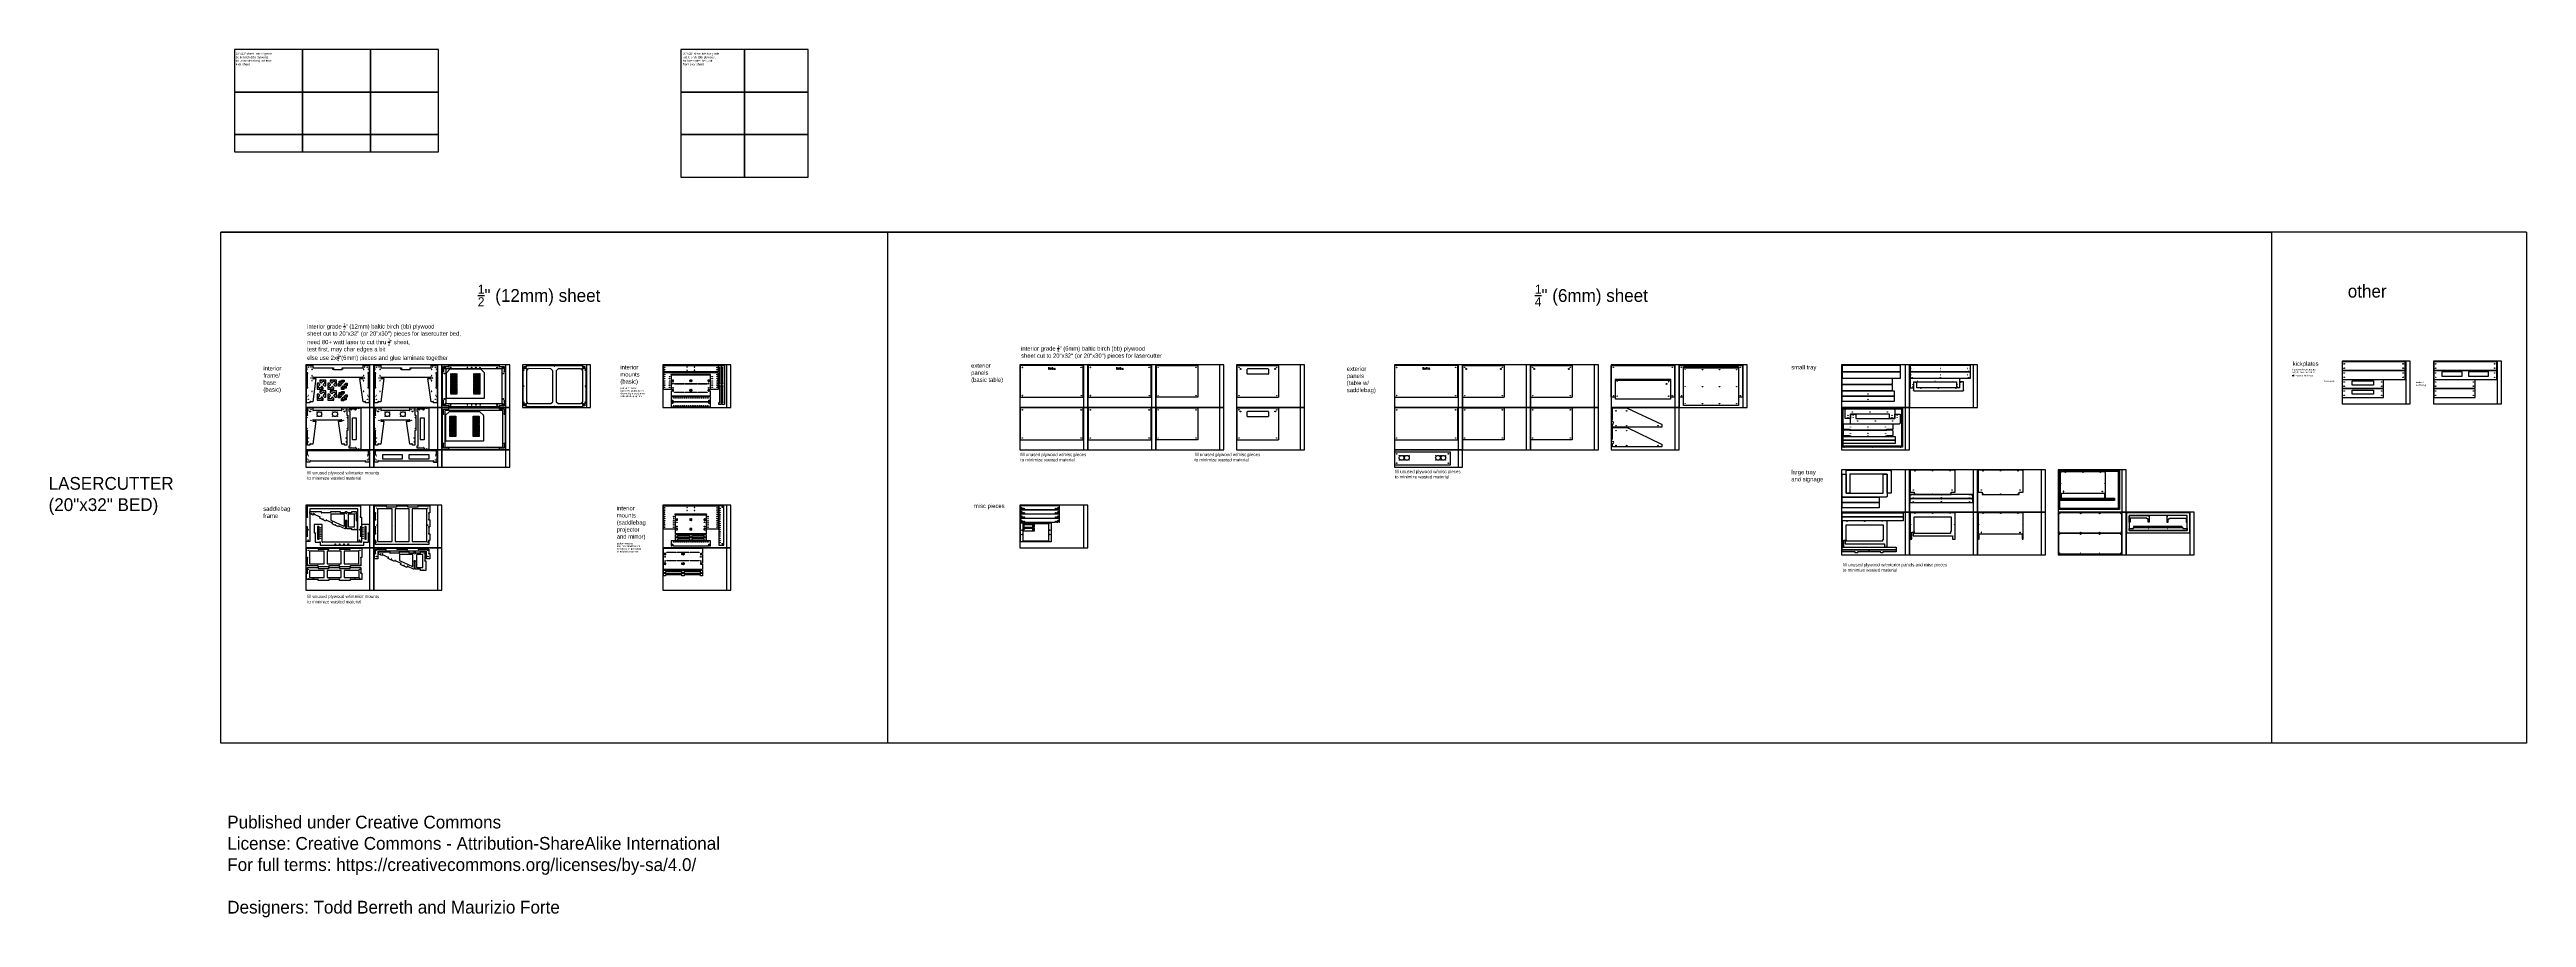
# Model space of a CAD drawing. Header units: inches. Extents: x -747 to 419, y -1089 to -681.
import ezdxf

# ---------------------------------------------------------------- set-up
doc = ezdxf.new("R2010")
doc.units = ezdxf.units.IN
doc.header["$MEASUREMENT"] = 0
for name, color, linetype in [('T_ANNO', 6, 'Continuous'), ('T_CUT_HOLE_1_4_INCH', 3, 'Continuous'), ('T_CUT_HOLE_1_8_INCH', 1, 'Continuous'), ('T_CUT_HOLE_3_16_INCH', 2, 'Continuous'), ('T_CUT_HOLE_3_8_INCH', 4, 'Continuous'), ('T_CUT_THRU', 7, 'Continuous')]:
    doc.layers.add(name, color=color, linetype=linetype)

msp = doc.modelspace()

# ---------------------------------------------------------------- linework, layer by layer
for p, q in [((128.8, -836.1), (128.9, -836)), ((128.8, -836.2), (128.8, -836.1)), ((128.8, -836.2), (128.8, -840.2)), ((128.9, -835.9), (129, -835.8)), ((128.9, -836), (128.9, -835.9)), ((129, -835.8), (129.2, -835.8)), ((129.2, -835.8), (129.3, -835.7)), ((129.3, -835.7), (151.8, -835.7)), ((130.4, -837.4), (130.4, -841.4)), ((130.4, -837.4), (132, -837.4)), ((130.4, -837.4), (150.7, -837.4)), ((130.4, -837.4), (130.4, -840.2)), ((132, -840.2), (132, -837.4)), ((150.7, -837.4), (150.7, -840.2)), ((151.8, -835.7), (151.9, -835.8)), ((151.9, -835.8), (152, -835.8)), ((152, -835.8), (152.1, -835.9)), ((152.1, -835.9), (152.2, -836)), ((152.2, -836), (152.3, -836.1)), ((152.3, -836.1), (152.3, -836.2)), ((152.3, -840.2), (152.3, -836.2)), ((152.3, -840.2), (152.3, -837.4)), ((153.9, -841.4), (153.9, -837.4)), ((130.4, -841.5), (130.4, -841.4)), ((130.5, -841.6), (130.4, -841.5)), ((130.6, -841.7), (130.5, -841.6)), ((130.7, -841.8), (130.6, -841.7)), ((130.8, -841.8), (130.7, -841.8)), ((130.9, -841.9), (130.8, -841.8)), ((153.4, -841.9), (130.9, -841.9)), ((152.3, -840.2), (132, -840.2)), ((152.3, -840.2), (150.7, -840.2)), ((153.5, -841.8), (153.4, -841.9)), ((153.7, -841.8), (153.5, -841.8)), ((153.8, -841.7), (153.7, -841.8)), ((153.9, -841.5), (153.8, -841.6)), ((153.8, -841.6), (153.8, -841.7)), ((153.9, -841.4), (153.9, -841.5)), ((119.7, -857.3), (98.4, -857.3)), ((119.7, -860.2), (98.4, -860.2)), ((199.5, -892.7), (199.5, -892.2)), ((199.5, -892.2), (225, -892.2)), ((225, -892.7), (199.5, -892.7)), ((199.5, -893.2), (199.5, -892.7)), ((199.5, -892.7), (225, -892.7)), ((225, -893.2), (199.5, -893.2)), ((225, -892.2), (225, -892.7)), ((225, -892.7), (225, -893.2))]:
    msp.add_line(p, q)
for points in [[(96.8, -829.7), (96.8, -832.7), (124.3, -832.7), (124.3, -829.7)], [(96.8, -832.7), (96.8, -835.7), (124.3, -835.7), (124.3, -832.7)], [(128.8, -832.7), (156.8, -832.7), (157.3, -832.7), (157.3, -829.7), (128.8, -829.7)], [(128.8, -835.7), (156.8, -835.7), (157.3, -835.7), (157.3, -832.7), (128.8, -832.7)], [(-454.3, -846.9), (-453.9, -846.9), (-453.9, -846.3), (-453.9, -846.2), (-453.8, -846.2), (-453.8, -846.1), (-453.8, -846.1), (-453.7, -846.1), (-453.7, -846.1), (-453.6, -846.1), (-453.6, -846.1), (-453.5, -846.1), (-453.5, -846.2), (-453.5, -846.2), (-453.5, -846.3), (-453.5, -846.9), (-436.6, -846.9), (-436.6, -846.3), (-436.6, -846.2), (-436.6, -846.2), (-436.6, -846.1), (-436.5, -846.1), (-436.5, -846.1), (-436.5, -846.1), (-436.4, -846.1), (-436.4, -846.1), (-436.3, -846.1), (-436.3, -846.1), (-436.3, -846.2), (-436.2, -846.2), (-436.2, -846.3), (-436.2, -846.9), (-435.8, -846.9), (-435.8, -844.5), (-454.3, -844.5)], [(-435.8, -846.9), (-436.2, -846.9), (-436.2, -847.5), (-436.2, -847.5), (-436.3, -847.6), (-436.3, -847.6), (-436.3, -847.7), (-436.4, -847.7), (-436.4, -847.7), (-436.5, -847.7), (-436.5, -847.7), (-436.6, -847.6), (-436.6, -847.6), (-436.6, -847.5), (-436.6, -847.5), (-436.6, -846.9), (-453.5, -846.9), (-453.5, -847.5), (-453.5, -847.5), (-453.5, -847.6), (-453.5, -847.6), (-453.5, -847.6), (-453.6, -847.7), (-453.6, -847.7), (-453.7, -847.7), (-453.7, -847.7), (-453.8, -847.7), (-453.8, -847.6), (-453.8, -847.6), (-453.9, -847.5), (-453.9, -847.5), (-453.9, -846.9), (-454.3, -846.9), (-454.3, -849.2), (-435.8, -849.2)], [(121.3, -844.2), (96.8, -844.2), (96.8, -841.7), (121.3, -841.7)], [(121.3, -846.7), (96.8, -846.7), (96.8, -844.2), (121.3, -844.2)], [(96.8, -868.2), (96.8, -849.7), (125.3, -849.7), (125.3, -868.2)], [(97.3, -867.7), (97.3, -850.2), (124.8, -850.2), (124.8, -867.7)], [(121.7, -854.7), (119.2, -854.7), (119.2, -852.7), (100.7, -852.7), (100.7, -854.7), (98.2, -854.7), (98.2, -850.8), (98.2, -850.6), (98.2, -850.5), (98.3, -850.4), (98.4, -850.3), (98.5, -850.3), (98.7, -850.2), (121.2, -850.2), (121.3, -850.3), (121.4, -850.3), (121.5, -850.4), (121.6, -850.5), (121.6, -850.6), (121.7, -850.8)], [(100.7, -852.7), (103.2, -852.7), (103.2, -854.7), (121.7, -854.7), (121.7, -852.7), (124.2, -852.7), (124.2, -856.7), (124.1, -856.9), (124.1, -857), (124, -857.1), (123.9, -857.2), (123.8, -857.2), (123.7, -857.3), (101.2, -857.3), (101, -857.2), (100.9, -857.2), (100.8, -857.1), (100.7, -857), (100.7, -856.9), (100.7, -856.7)], [(121.8, -864.9), (97.3, -864.9), (97.3, -863.2), (121.8, -863.2)], [(121.8, -866.5), (97.3, -866.5), (97.3, -864.9), (121.8, -864.9)], [(150, -879.5), (150, -879.4), (150, -879.3), (150, -879.3), (149.9, -879.2), (149.9, -879.2), (149.8, -879.1), (149.8, -879.1), (149.7, -879.1), (149.7, -879.1), (149.6, -879), (149.5, -879), (129.3, -879), (129.2, -879), (129.2, -879.1), (129.1, -879.1), (129, -879.1), (129, -879.1), (128.9, -879.2), (128.9, -879.2), (128.9, -879.3), (128.8, -879.3), (128.8, -879.4), (128.8, -879.5), (128.8, -879.5), (128.8, -889.3), (130.7, -889.3), (130.7, -890.4), (148.2, -890.4), (148.2, -889.3), (150, -889.3), (150, -879.5)], [(182, -879.5), (182, -879.4), (182, -879.3), (182, -879.3), (181.9, -879.2), (181.9, -879.2), (181.8, -879.1), (181.8, -879.1), (181.7, -879.1), (181.7, -879.1), (181.6, -879), (181.5, -879), (161.3, -879), (161.2, -879), (161.2, -879.1), (161.1, -879.1), (161, -879.1), (161, -879.1), (160.9, -879.2), (160.9, -879.2), (160.9, -879.3), (160.8, -879.3), (160.8, -879.4), (160.8, -879.5), (160.8, -879.5), (160.8, -889.3), (162.7, -889.3), (162.7, -890.4), (180.2, -890.4), (180.2, -889.3), (182, -889.3), (182, -879.5)], [(198.8, -897.5), (198.8, -879), (227.3, -879), (227.3, -897.5)], [(199.3, -897), (199.3, -879.5), (226.8, -879.5), (226.8, -897)], [(220.8, -880.3), (220.8, -880.2), (220.8, -880.2), (220.7, -880.1), (220.7, -880), (220.7, -880), (220.6, -879.9), (220.6, -879.9), (220.5, -879.9), (220.5, -879.8), (220.4, -879.8), (220.3, -879.8), (220.3, -879.8), (200, -879.8), (200, -879.8), (199.9, -879.8), (199.8, -879.8), (199.8, -879.9), (199.7, -879.9), (199.7, -879.9), (199.6, -880), (199.6, -880), (199.6, -880.1), (199.6, -880.2), (199.5, -880.2), (199.5, -880.3), (199.5, -892.2), (200, -892.2), (200, -889.8), (220.3, -889.8), (220.3, -892.2), (220.8, -892.2)], [(-429.5, -914.2), (-429.5, -913.8), (-430.2, -913.8), (-430.2, -913.8), (-430.3, -913.8), (-430.3, -913.8), (-430.3, -913.7), (-430.4, -913.7), (-430.4, -913.6), (-430.4, -913.6), (-430.3, -913.5), (-430.3, -913.5), (-430.3, -913.5), (-430.2, -913.4), (-430.2, -913.4), (-429.5, -913.4), (-429.5, -896.6), (-430.2, -896.6), (-430.2, -896.6), (-430.2, -896.6), (-430.3, -896.5), (-430.3, -896.5), (-430.3, -896.5), (-430.4, -896.4), (-430.4, -896.4), (-430.3, -896.3), (-430.3, -896.3), (-430.3, -896.2), (-430.3, -896.2), (-430.2, -896.2), (-430.2, -896.2), (-429.5, -896.2), (-429.5, -895.7), (-431.9, -895.7), (-431.9, -914.2)], [(128.7, -892.3), (157.3, -892.3), (158.4, -892.3), (158.4, -890.4), (128.7, -890.4)], [(128.7, -894.2), (157.3, -894.2), (158.4, -894.2), (158.4, -892.3), (128.7, -892.3)], [(125.5, -899), (125.5, -900.9), (124.9, -900.9), (96.8, -900.9), (96.8, -899)], [(125.5, -900.9), (125.5, -902.8), (124.9, -902.8), (96.8, -902.8), (96.8, -900.9)], [(118, -903.3), (118, -903.2), (118, -903.2), (118, -903.1), (118, -903), (117.9, -903), (117.9, -902.9), (117.8, -902.9), (117.8, -902.9), (117.7, -902.8), (117.7, -902.8), (117.6, -902.8), (117.5, -902.8), (97.3, -902.8), (97.2, -902.8), (97.2, -902.8), (97.1, -902.8), (97, -902.9), (97, -902.9), (96.9, -902.9), (96.9, -903), (96.9, -903), (96.8, -903.1), (96.8, -903.2), (96.8, -903.2), (96.8, -903.3), (96.8, -915.2), (97.7, -915.2), (97.7, -911.9), (98.9, -911.9), (98.9, -911.7), (98.7, -911.7), (98.7, -904.7), (116.2, -904.7), (116.2, -911.7), (115.9, -911.7), (115.9, -912.4), (98.2, -912.4), (98.2, -913.7), (116.7, -913.7), (116.7, -915.2), (118, -915.2)], [(150, -899.5), (150, -899.5), (150, -899.4), (150, -899.3), (150, -899.3), (149.9, -899.2), (149.9, -899.2), (149.8, -899.1), (149.8, -899.1), (149.7, -899.1), (149.7, -899.1), (149.6, -899), (149.5, -899), (129.3, -899), (129.2, -899), (129.2, -899.1), (129.1, -899.1), (129, -899.1), (129, -899.1), (128.9, -899.2), (128.9, -899.2), (128.9, -899.3), (128.8, -899.3), (128.8, -899.4), (128.8, -899.5), (128.8, -899.5), (128.8, -911.4), (129.7, -911.4), (129.7, -908.2), (130.9, -908.2), (130.9, -907.9), (130.7, -907.9), (130.7, -900.9), (148.2, -900.9), (148.2, -907.9), (147.9, -907.9), (147.9, -908.7), (130.2, -908.7), (130.2, -909.9), (148.7, -909.9), (148.7, -911.4), (150, -911.4)], [(182, -899.5), (182, -899.5), (182, -899.4), (182, -899.3), (182, -899.3), (181.9, -899.2), (181.9, -899.2), (181.8, -899.1), (181.8, -899.1), (181.7, -899.1), (181.7, -899.1), (181.6, -899), (181.5, -899), (161.3, -899), (161.2, -899), (161.2, -899.1), (161.1, -899.1), (161, -899.1), (161, -899.1), (160.9, -899.2), (160.9, -899.2), (160.9, -899.3), (160.8, -899.3), (160.8, -899.4), (160.8, -899.5), (160.8, -899.5), (160.8, -911.4), (161.3, -911.4), (161.3, -909), (181.5, -909), (181.5, -911.4), (182, -911.4)], [(228.4, -908.5), (228.4, -899.5), (228.4, -899.5), (228.4, -899.4), (228.4, -899.3), (228.3, -899.3), (228.3, -899.2), (228.3, -899.2), (228.2, -899.1), (228.2, -899.1), (228.1, -899.1), (228, -899.1), (228, -899), (227.9, -899), (199.2, -899), (199.1, -899), (199, -899.1), (199, -899.1), (198.9, -899.1), (198.9, -899.1), (198.8, -899.2), (198.8, -899.2), (198.7, -899.3), (198.7, -899.3), (198.7, -899.4), (198.7, -899.5), (198.7, -899.5), (198.7, -908.5)], [(228.4, -918.3), (228.4, -909.3), (228.4, -909.2), (228.4, -909.2), (228.4, -909.1), (228.3, -909), (228.3, -909), (228.3, -908.9), (228.2, -908.9), (228.2, -908.9), (228.1, -908.8), (228, -908.8), (228, -908.8), (227.9, -908.8), (199.2, -908.8), (199.1, -908.8), (199, -908.8), (199, -908.8), (198.9, -908.9), (198.9, -908.9), (198.8, -908.9), (198.8, -909), (198.7, -909), (198.7, -909.1), (198.7, -909.2), (198.7, -909.2), (198.7, -909.3), (198.7, -918.3)], [(260.4, -908.5), (260.4, -899.5), (260.4, -899.5), (260.4, -899.4), (260.4, -899.3), (260.3, -899.3), (260.3, -899.2), (260.3, -899.2), (260.2, -899.1), (260.2, -899.1), (260.1, -899.1), (260, -899.1), (260, -899), (259.9, -899), (231.2, -899), (231.1, -899), (231, -899.1), (231, -899.1), (230.9, -899.1), (230.9, -899.1), (230.8, -899.2), (230.8, -899.2), (230.7, -899.3), (230.7, -899.3), (230.7, -899.4), (230.7, -899.5), (230.7, -899.5), (230.7, -908.5)], [(231.9, -900.3), (231.9, -907.3), (259.2, -907.3), (259.2, -900.3)], [(232.1, -900.4), (232.1, -900.4), (232.2, -900.4), (232.2, -900.3), (232.3, -900.3), (232.3, -900.3), (232.4, -900.3), (241.4, -900.3), (241.4, -903.5), (240.9, -903.5), (240.9, -901.8), (240.2, -901.8), (240.2, -901.5), (233.2, -901.5), (232.4, -901.5), (232.4, -903.5), (231.9, -903.5), (231.9, -900.8), (231.9, -900.7), (231.9, -900.7), (231.9, -900.6), (232, -900.5), (232, -900.5)], [(233.9, -906.5), (233.9, -906), (257.2, -906), (257.2, -906.5), (259.2, -906.5), (259.2, -907.3), (231.9, -907.3), (231.9, -906.5)], [(256.9, -905.5), (233.9, -905.5), (233.9, -906), (256.9, -906)], [(259, -900.4), (259, -900.4), (258.9, -900.4), (258.9, -900.3), (258.8, -900.3), (258.7, -900.3), (258.7, -900.3), (249.7, -900.3), (249.7, -903.5), (250.2, -903.5), (250.2, -901.8), (250.9, -901.8), (250.9, -901.5), (257.9, -901.5), (258.7, -901.5), (258.7, -903.5), (259.2, -903.5), (259.2, -900.8), (259.2, -900.7), (259.1, -900.7), (259.1, -900.6), (259.1, -900.5), (259.1, -900.5)], [(-454.3, -914.6), (-453.9, -914.6), (-453.9, -914), (-453.9, -914), (-453.8, -913.9), (-453.8, -913.9), (-453.8, -913.8), (-453.7, -913.8), (-453.7, -913.8), (-453.6, -913.8), (-453.6, -913.8), (-453.5, -913.9), (-453.5, -913.9), (-453.5, -914), (-453.5, -914), (-453.5, -914.6), (-436.6, -914.6), (-436.6, -914), (-436.6, -914), (-436.6, -913.9), (-436.6, -913.9), (-436.5, -913.9), (-436.5, -913.8), (-436.5, -913.8), (-436.4, -913.8), (-436.4, -913.8), (-436.3, -913.8), (-436.3, -913.9), (-436.3, -913.9), (-436.2, -914), (-436.2, -914), (-436.2, -914.6), (-435.8, -914.6), (-435.8, -912.2), (-454.3, -912.2)], [(96.8, -915.2), (122.3, -915.2), (122.3, -916.5), (96.8, -916.5)], [(96.8, -917.4), (96.8, -916.5), (122.3, -916.5), (122.3, -917.4), (116, -917.4), (116, -917.8), (115, -917.8), (115, -917.4), (104, -917.4), (104, -917.8), (103, -917.8), (103, -917.4)]]:
    msp.add_lwpolyline(points, close=True)
for points in [[(119.8, -838.7), (97.3, -838.7), (97.2, -838.7), (97, -838.7), (96.9, -838.6), (96.9, -838.5), (96.8, -838.4), (96.8, -838.3), (96.8, -835.7), (120.3, -835.7), (120.3, -838.3), (120.3, -838.4), (120.2, -838.5)], [(119.8, -841.7), (97.3, -841.7), (97.2, -841.7), (97, -841.7), (96.9, -841.6), (96.9, -841.5), (96.8, -841.4), (96.8, -841.2), (96.8, -838.7), (120.3, -838.7), (120.3, -841.2), (120.3, -841.4), (120.2, -841.5)], [(120.2, -838.5), (120.1, -838.6), (120, -838.7), (119.9, -838.7), (119.8, -838.7)], [(120.2, -841.5), (120.1, -841.6), (120, -841.7), (119.9, -841.7), (119.8, -841.7)], [(117.8, -860.2), (117.8, -859.7), (120.8, -859.7), (120.8, -857.7)], [(117.8, -863.2), (117.8, -862.7), (120.8, -862.7), (120.8, -860.7)], [(-592.3, -874.7), (-592.3, -875.2), (-593.9, -875.2), (-593.9, -871.7), (-593.4, -871.7)], [(-566.1, -874.7), (-566.1, -875.2), (-564.4, -875.2), (-564.4, -871.7), (-564.9, -871.7)], [(98.7, -904.7), (116.2, -904.7), (116.2, -911.7)], [(130.7, -900.9), (148.2, -900.9), (148.2, -907.9)]]:
    msp.add_lwpolyline(points)
at = {"layer": 'T_ANNO'}
for p, q in [((-666.3, -767.1), (298.9, -767.1)), ((-666.3, -1007.4), (-666.3, -767.1)), ((418.9, -767.1), (-666.3, -767.1)), ((-352.5, -767.1), (-352.5, -1007.4)), ((298.9, -767.1), (298.9, -1007.4)), ((418.9, -767.1), (418.9, -1007.4)), ((418.9, -1007.4), (-666.3, -1007.4))]:
    msp.add_line(p, q, dxfattribs=at)
at = {"layer": 'T_ANNO', "color": 5}
for p, q in [((-596.2, -829.5), (-596.2, -849.5)), ((-564.2, -829.5), (-564.2, -849.5)), ((-532.2, -829.5), (-532.2, -849.5)), ((-494.2, -829.5), (-494.2, -849.5)), ((-428.2, -829.5), (-428.2, -849.5)), ((-260.2, -829.5), (-260.2, -849.5)), ((-228.2, -829.5), (-228.2, -849.5)), ((-196.2, -829.5), (-196.2, -849.5)), ((-158.2, -829.5), (-158.2, -849.5)), ((-83.9, -829.5), (-83.9, -849.5)), ((-51.9, -829.5), (-51.9, -849.5)), ((-19.9, -829.5), (-19.9, -849.5)), ((18.1, -829.5), (18.1, -849.5)), ((50.1, -829.5), (50.1, -849.5)), ((126.5, -829.5), (126.5, -849.5)), ((158.5, -829.5), (158.5, -849.5)), ((362.1, -827.8), (362.1, -847.8)), ((405.1, -827.8), (405.1, -847.8)), ((-596.2, -849.5), (-596.2, -869.5)), ((-564.2, -849.5), (-564.2, -869.5)), ((-532.2, -849.5), (-532.2, -869.5)), ((-260.2, -849.5), (-260.2, -869.5)), ((-228.2, -849.5), (-228.2, -869.5)), ((-196.2, -849.5), (-196.2, -869.5)), ((-158.2, -849.5), (-158.2, -869.5)), ((-83.9, -849.5), (-83.9, -869.5)), ((-51.9, -849.5), (-51.9, -869.5)), ((-19.9, -849.5), (-19.9, -869.5)), ((18.1, -849.5), (18.1, -869.5)), ((126.5, -849.5), (126.5, -869.5)), ((-596.2, -869.5), (-596.2, -877.5)), ((-564.2, -869.5), (-564.2, -877.5)), ((-532.2, -869.5), (-532.2, -877.5)), ((-83.9, -869.5), (-83.9, -877.5)), ((126.5, -878.8), (126.5, -898.8)), ((158.5, -878.8), (158.5, -898.8)), ((190.5, -878.8), (190.5, -898.8)), ((228.5, -878.8), (228.5, -898.8)), ((-596.2, -895.5), (-596.2, -915.5)), ((-564.2, -895.5), (-564.2, -915.5)), ((-428.2, -895.5), (-428.2, -915.5)), ((-260.2, -895.5), (-260.2, -915.5)), ((126.5, -898.8), (126.5, -918.8)), ((158.5, -898.8), (158.5, -918.8)), ((190.5, -898.8), (190.5, -918.8)), ((228.5, -898.8), (228.5, -918.8)), ((260.5, -898.8), (260.5, -918.8)), ((-596.2, -915.5), (-596.2, -935.5)), ((-564.2, -915.5), (-564.2, -935.5)), ((-428.2, -915.5), (-428.2, -935.5))]:
    msp.add_line(p, q, dxfattribs=at)
at = {"layer": 'T_ANNO'}
for points in [[(-659.8, -681.2), (-659.8, -701.2), (-627.8, -701.2), (-627.8, -681.2)], [(-627.8, -681.2), (-627.8, -701.2), (-595.8, -701.2), (-595.8, -681.2)], [(-595.8, -681.2), (-595.8, -701.2), (-563.8, -701.2), (-563.8, -681.2)], [(-419.8, -701.2), (-419.8, -681.2), (-449.8, -681.2), (-449.8, -701.2)], [(-389.8, -701.2), (-389.8, -681.2), (-419.8, -681.2), (-419.8, -701.2)], [(-659.8, -701.2), (-659.8, -721.2), (-627.8, -721.2), (-627.8, -701.2)], [(-627.8, -701.2), (-627.8, -721.2), (-595.8, -721.2), (-595.8, -701.2)], [(-595.8, -701.2), (-595.8, -721.2), (-563.8, -721.2), (-563.8, -701.2)], [(-419.8, -721.2), (-419.8, -701.2), (-449.8, -701.2), (-449.8, -721.2)], [(-389.8, -721.2), (-389.8, -701.2), (-419.8, -701.2), (-419.8, -721.2)], [(-659.8, -729.2), (-627.8, -729.2), (-627.8, -721.2), (-659.8, -721.2)], [(-627.8, -729.2), (-595.8, -729.2), (-595.8, -721.2), (-627.8, -721.2)], [(-595.8, -729.2), (-563.8, -729.2), (-563.8, -721.2), (-595.8, -721.2)], [(-419.8, -741.2), (-419.8, -721.2), (-449.8, -721.2), (-449.8, -741.2)], [(-389.8, -741.2), (-389.8, -721.2), (-419.8, -721.2), (-419.8, -741.2)], [(-626.2, -849.5), (-594.2, -849.5), (-594.2, -829.5), (-626.2, -829.5)], [(-626.2, -849.5), (-594.2, -849.5), (-594.2, -829.5), (-626.2, -829.5)], [(-594.2, -849.5), (-562.2, -849.5), (-562.2, -829.5), (-594.2, -829.5)], [(-594.2, -849.5), (-562.2, -849.5), (-562.2, -829.5), (-594.2, -829.5)], [(-562.2, -849.5), (-530.2, -849.5), (-530.2, -829.5), (-562.2, -829.5)], [(-562.2, -849.5), (-530.2, -849.5), (-530.2, -829.5), (-562.2, -829.5)], [(-524.2, -849.5), (-492.2, -849.5), (-492.2, -829.5), (-524.2, -829.5)], [(-524.2, -849.5), (-492.2, -849.5), (-492.2, -829.5), (-524.2, -829.5)], [(-458.2, -849.5), (-426.2, -849.5), (-426.2, -829.5), (-458.2, -829.5)], [(-458.2, -849.5), (-426.2, -849.5), (-426.2, -829.5), (-458.2, -829.5)], [(-290.2, -849.5), (-258.2, -849.5), (-258.2, -829.5), (-290.2, -829.5)], [(-290.2, -849.5), (-258.2, -849.5), (-258.2, -829.5), (-290.2, -829.5)], [(-258.2, -849.5), (-226.2, -849.5), (-226.2, -829.5), (-258.2, -829.5)], [(-258.2, -849.5), (-226.2, -849.5), (-226.2, -829.5), (-258.2, -829.5)], [(-226.2, -849.5), (-194.2, -849.5), (-194.2, -829.5), (-226.2, -829.5)], [(-226.2, -849.5), (-194.2, -849.5), (-194.2, -829.5), (-226.2, -829.5)], [(-188.2, -849.5), (-156.2, -849.5), (-156.2, -829.5), (-188.2, -829.5)], [(-188.2, -849.5), (-156.2, -849.5), (-156.2, -829.5), (-188.2, -829.5)], [(-113.9, -849.5), (-81.9, -849.5), (-81.9, -829.5), (-113.9, -829.5)], [(-113.9, -849.5), (-81.9, -849.5), (-81.9, -829.5), (-113.9, -829.5)], [(-81.9, -849.5), (-49.9, -849.5), (-49.9, -829.5), (-81.9, -829.5)], [(-81.9, -849.5), (-49.9, -849.5), (-49.9, -829.5), (-81.9, -829.5)], [(-49.9, -849.5), (-17.9, -849.5), (-17.9, -829.5), (-49.9, -829.5)], [(-49.9, -849.5), (-17.9, -849.5), (-17.9, -829.5), (-49.9, -829.5)], [(-11.9, -849.5), (20.1, -849.5), (20.1, -829.5), (-11.9, -829.5)], [(-11.9, -849.5), (20.1, -849.5), (20.1, -829.5), (-11.9, -829.5)], [(20.1, -849.5), (52.1, -849.5), (52.1, -829.5), (20.1, -829.5)], [(20.1, -849.5), (52.1, -849.5), (52.1, -829.5), (20.1, -829.5)], [(96.5, -849.5), (128.5, -849.5), (128.5, -829.5), (96.5, -829.5)], [(128.5, -849.5), (160.5, -849.5), (160.5, -829.5), (128.5, -829.5)], [(332.1, -847.8), (364.1, -847.8), (364.1, -827.8), (332.1, -827.8)], [(332.1, -847.8), (364.1, -847.8), (364.1, -827.8), (332.1, -827.8)], [(375.1, -847.8), (407.1, -847.8), (407.1, -827.8), (375.1, -827.8)], [(375.1, -847.8), (407.1, -847.8), (407.1, -827.8), (375.1, -827.8)], [(-626.2, -869.5), (-594.2, -869.5), (-594.2, -849.5), (-626.2, -849.5)], [(-626.2, -869.5), (-594.2, -869.5), (-594.2, -849.5), (-626.2, -849.5)], [(-594.2, -869.5), (-562.2, -869.5), (-562.2, -849.5), (-594.2, -849.5)], [(-594.2, -869.5), (-562.2, -869.5), (-562.2, -849.5), (-594.2, -849.5)], [(-562.2, -869.5), (-530.2, -869.5), (-530.2, -849.5), (-562.2, -849.5)], [(-562.2, -869.5), (-530.2, -869.5), (-530.2, -849.5), (-562.2, -849.5)], [(-290.2, -869.5), (-258.2, -869.5), (-258.2, -849.5), (-290.2, -849.5)], [(-290.2, -869.5), (-258.2, -869.5), (-258.2, -849.5), (-290.2, -849.5)], [(-258.2, -869.5), (-226.2, -869.5), (-226.2, -849.5), (-258.2, -849.5)], [(-258.2, -869.5), (-226.2, -869.5), (-226.2, -849.5), (-258.2, -849.5)], [(-226.2, -869.5), (-194.2, -869.5), (-194.2, -849.5), (-226.2, -849.5)], [(-226.2, -869.5), (-194.2, -869.5), (-194.2, -849.5), (-226.2, -849.5)], [(-188.2, -869.5), (-156.2, -869.5), (-156.2, -849.5), (-188.2, -849.5)], [(-188.2, -869.5), (-156.2, -869.5), (-156.2, -849.5), (-188.2, -849.5)], [(-113.9, -869.5), (-81.9, -869.5), (-81.9, -849.5), (-113.9, -849.5)], [(-113.9, -869.5), (-81.9, -869.5), (-81.9, -849.5), (-113.9, -849.5)], [(-81.9, -869.5), (-49.9, -869.5), (-49.9, -849.5), (-81.9, -849.5)], [(-81.9, -869.5), (-49.9, -869.5), (-49.9, -849.5), (-81.9, -849.5)], [(-49.9, -869.5), (-17.9, -869.5), (-17.9, -849.5), (-49.9, -849.5)], [(-49.9, -869.5), (-17.9, -869.5), (-17.9, -849.5), (-49.9, -849.5)], [(-11.9, -869.5), (20.1, -869.5), (20.1, -849.5), (-11.9, -849.5)], [(-11.9, -869.5), (20.1, -869.5), (20.1, -849.5), (-11.9, -849.5)], [(96.5, -869.5), (128.5, -869.5), (128.5, -849.5), (96.5, -849.5)], [(-626.2, -877.5), (-594.2, -877.5), (-594.2, -869.5), (-626.2, -869.5)], [(-594.2, -877.5), (-562.2, -877.5), (-562.2, -869.5), (-594.2, -869.5)], [(-594.2, -877.5), (-562.2, -877.5), (-562.2, -869.5), (-594.2, -869.5)], [(-562.2, -877.5), (-530.2, -877.5), (-530.2, -869.5), (-562.2, -869.5)], [(-562.2, -877.5), (-530.2, -877.5), (-530.2, -869.5), (-562.2, -869.5)], [(-113.9, -877.5), (-81.9, -877.5), (-81.9, -869.5), (-113.9, -869.5)], [(-113.9, -877.5), (-81.9, -877.5), (-81.9, -869.5), (-113.9, -869.5)], [(96.5, -898.8), (128.5, -898.8), (128.5, -878.8), (96.5, -878.8)], [(128.5, -898.8), (160.5, -898.8), (160.5, -878.8), (128.5, -878.8)], [(160.5, -898.8), (192.5, -898.8), (192.5, -878.8), (160.5, -878.8)], [(198.5, -898.8), (230.5, -898.8), (230.5, -878.8), (198.5, -878.8)], [(-626.2, -915.5), (-594.2, -915.5), (-594.2, -895.5), (-626.2, -895.5)], [(-626.2, -915.5), (-594.2, -915.5), (-594.2, -895.5), (-626.2, -895.5)], [(-594.2, -915.5), (-562.2, -915.5), (-562.2, -895.5), (-594.2, -895.5)], [(-594.2, -915.5), (-562.2, -915.5), (-562.2, -895.5), (-594.2, -895.5)], [(-458.2, -915.5), (-426.2, -915.5), (-426.2, -895.5), (-458.2, -895.5)], [(-458.2, -915.5), (-426.2, -915.5), (-426.2, -895.5), (-458.2, -895.5)], [(-290.2, -915.5), (-258.2, -915.5), (-258.2, -895.5), (-290.2, -895.5)], [(-290.2, -915.5), (-258.2, -915.5), (-258.2, -895.5), (-290.2, -895.5)], [(96.5, -918.8), (128.5, -918.8), (128.5, -898.8), (96.5, -898.8)], [(128.5, -918.8), (160.5, -918.8), (160.5, -898.8), (128.5, -898.8)], [(160.5, -918.8), (192.5, -918.8), (192.5, -898.8), (160.5, -898.8)], [(198.5, -918.8), (230.5, -918.8), (230.5, -898.8), (198.5, -898.8)], [(230.5, -918.8), (262.5, -918.8), (262.5, -898.8), (230.5, -898.8)], [(-626.2, -935.5), (-594.2, -935.5), (-594.2, -915.5), (-626.2, -915.5)], [(-626.2, -935.5), (-594.2, -935.5), (-594.2, -915.5), (-626.2, -915.5)], [(-594.2, -935.5), (-562.2, -935.5), (-562.2, -915.5), (-594.2, -915.5)], [(-594.2, -935.5), (-562.2, -935.5), (-562.2, -915.5), (-594.2, -915.5)], [(-458.2, -935.5), (-426.2, -935.5), (-426.2, -915.5), (-458.2, -915.5)], [(-458.2, -935.5), (-426.2, -935.5), (-426.2, -915.5), (-458.2, -915.5)]]:
    msp.add_lwpolyline(points, close=True, dxfattribs=at)
at = {"layer": 'T_CUT_HOLE_1_4_INCH'}
for p, q in [((-289.3, -907.2), (-289.2, -907.1)), ((-289.3, -907.3), (-289.3, -907.2)), ((-289.3, -907.2), (-289.3, -907.2)), ((-289.3, -907.2), (-289.3, -907.2)), ((-289.3, -907.2), (-289.3, -907.2)), ((-289.2, -907.4), (-289.3, -907.3)), ((-289.3, -907.3), (-289.3, -907.3)), ((-289.3, -907.3), (-289.3, -907.3)), ((-289.3, -909.2), (-289.2, -909.1)), ((-289.3, -909.3), (-289.3, -909.2)), ((-289.3, -909.2), (-289.3, -909.2)), ((-289.3, -909.2), (-289.3, -909.2)), ((-289.3, -909.2), (-289.3, -909.2)), ((-289.3, -909.3), (-289.3, -909.3)), ((-289.2, -907.1), (-289.1, -907.1)), ((-289.2, -907.1), (-289.2, -907.1)), ((-289.2, -907.1), (-289.2, -907.1)), ((-289.1, -907.4), (-289.2, -907.4)), ((-289.2, -907.4), (-289.2, -907.4)), ((-289.2, -907.4), (-289.2, -907.4)), ((-289.2, -909.1), (-289.1, -909.1)), ((-289.2, -909.1), (-289.2, -909.1)), ((-289.2, -909.1), (-289.2, -909.1)), ((-289.1, -907.1), (-289.1, -907.1)), ((-289.1, -907.4), (-289.1, -907.4)), ((-289.1, -909.1), (-289.1, -909.1)), ((-276.3, -907.2), (-276.2, -907.1)), ((-276.3, -907.3), (-276.3, -907.2)), ((-276.3, -907.2), (-276.3, -907.2)), ((-276.3, -907.2), (-276.3, -907.2)), ((-276.3, -907.2), (-276.3, -907.2)), ((-276.2, -907.4), (-276.3, -907.3)), ((-276.3, -907.3), (-276.3, -907.3)), ((-276.3, -907.3), (-276.3, -907.3)), ((-276.3, -909.2), (-276.2, -909.1)), ((-276.3, -909.3), (-276.3, -909.2)), ((-276.3, -909.2), (-276.3, -909.2)), ((-276.3, -909.2), (-276.3, -909.2)), ((-276.3, -909.2), (-276.3, -909.2)), ((-276.3, -909.3), (-276.3, -909.3)), ((-276.2, -907.1), (-276.2, -907.1)), ((-276.2, -907.1), (-276.2, -907.1)), ((-276.2, -907.1), (-276.1, -907.1)), ((-276.1, -907.4), (-276.2, -907.4)), ((-276.2, -907.4), (-276.2, -907.4)), ((-276.2, -907.4), (-276.2, -907.4)), ((-276.2, -909.1), (-276.2, -909.1)), ((-276.2, -909.1), (-276.2, -909.1)), ((-276.2, -909.1), (-276.1, -909.1)), ((-276.1, -907.1), (-276.1, -907.2)), ((-276.1, -907.1), (-276.1, -907.1)), ((-276.1, -907.2), (-276.1, -907.2)), ((-276.1, -907.2), (-276, -907.2)), ((-276, -907.3), (-276.1, -907.3)), ((-276.1, -907.3), (-276.1, -907.3)), ((-276.1, -907.3), (-276.1, -907.3)), ((-276.1, -907.3), (-276.1, -907.4)), ((-276.1, -907.4), (-276.1, -907.4)), ((-276.1, -909.1), (-276.1, -909.1)), ((-276.1, -909.1), (-276.1, -909.2)), ((-276, -909.2), (-276.1, -909.3)), ((-276.1, -909.2), (-276.1, -909.2)), ((-276.1, -909.2), (-276.1, -909.2)), ((-276.1, -909.2), (-276, -909.2)), ((-276.1, -909.3), (-276.1, -909.3)), ((-276, -907.2), (-276, -907.3)), ((-289.2, -909.4), (-289.3, -909.3)), ((-289.3, -909.3), (-289.3, -909.3)), ((-289.1, -909.4), (-289.2, -909.4)), ((-289.2, -909.4), (-289.2, -909.4)), ((-289.2, -909.4), (-289.2, -909.4)), ((-289.1, -909.4), (-289.1, -909.4)), ((-276.2, -909.4), (-276.3, -909.3)), ((-276.3, -909.3), (-276.3, -909.3)), ((-276.1, -909.4), (-276.2, -909.4)), ((-276.2, -909.4), (-276.2, -909.4)), ((-276.2, -909.4), (-276.2, -909.4)), ((-276.1, -909.3), (-276.1, -909.3)), ((-276.1, -909.3), (-276.1, -909.4)), ((-276.1, -909.4), (-276.1, -909.4))]:
    msp.add_line(p, q, dxfattribs=at)
for points in [[(-623.3, -831.5), (-623.4, -831.5), (-623.4, -831.5), (-623.4, -831.6), (-623.4, -831.6), (-623.4, -831.6), (-623.4, -831.7), (-623.4, -831.7), (-623.4, -831.7), (-623.4, -831.7), (-623.3, -831.7), (-623.3, -831.8), (-623.3, -831.7), (-623.2, -831.7), (-623.2, -831.7), (-623.2, -831.7), (-623.2, -831.7), (-623.2, -831.6), (-623.2, -831.6), (-623.2, -831.6), (-623.2, -831.5), (-623.2, -831.5), (-623.3, -831.5), (-623.3, -831.5)], [(-623.3, -834.5), (-623.4, -834.5), (-623.4, -834.5), (-623.4, -834.6), (-623.4, -834.6), (-623.4, -834.6), (-623.4, -834.7), (-623.4, -834.7), (-623.4, -834.7), (-623.4, -834.7), (-623.3, -834.7), (-623.3, -834.8), (-623.3, -834.7), (-623.2, -834.7), (-623.2, -834.7), (-623.2, -834.7), (-623.2, -834.7), (-623.2, -834.6), (-623.2, -834.6), (-623.2, -834.6), (-623.2, -834.5), (-623.2, -834.5), (-623.3, -834.5), (-623.3, -834.5)], [(-623.3, -836.8), (-623.4, -836.8), (-623.4, -836.8), (-623.4, -836.8), (-623.4, -836.8), (-623.4, -836.9), (-623.4, -836.9), (-623.4, -836.9), (-623.4, -837), (-623.4, -837), (-623.3, -837), (-623.3, -837), (-623.3, -837), (-623.2, -837), (-623.2, -837), (-623.2, -836.9), (-623.2, -836.9), (-623.2, -836.9), (-623.2, -836.8), (-623.2, -836.8), (-623.2, -836.8), (-623.2, -836.8), (-623.3, -836.8), (-623.3, -836.8)], [(-599.1, -831.5), (-599.1, -831.5), (-599.1, -831.5), (-599.1, -831.6), (-599.2, -831.6), (-599.2, -831.6), (-599.2, -831.7), (-599.1, -831.7), (-599.1, -831.7), (-599.1, -831.7), (-599.1, -831.7), (-599, -831.8), (-599, -831.7), (-599, -831.7), (-598.9, -831.7), (-598.9, -831.7), (-598.9, -831.7), (-598.9, -831.6), (-598.9, -831.6), (-598.9, -831.6), (-598.9, -831.5), (-599, -831.5), (-599, -831.5), (-599, -831.5)], [(-599.1, -834.5), (-599.1, -834.5), (-599.1, -834.5), (-599.1, -834.6), (-599.2, -834.6), (-599.2, -834.6), (-599.2, -834.7), (-599.1, -834.7), (-599.1, -834.7), (-599.1, -834.7), (-599.1, -834.7), (-599, -834.8), (-599, -834.7), (-599, -834.7), (-598.9, -834.7), (-598.9, -834.7), (-598.9, -834.7), (-598.9, -834.6), (-598.9, -834.6), (-598.9, -834.6), (-598.9, -834.5), (-599, -834.5), (-599, -834.5), (-599, -834.5)], [(-599.1, -836.8), (-599.1, -836.8), (-599.1, -836.8), (-599.1, -836.8), (-599.2, -836.8), (-599.2, -836.9), (-599.2, -836.9), (-599.1, -836.9), (-599.1, -837), (-599.1, -837), (-599.1, -837), (-599, -837), (-599, -837), (-599, -837), (-598.9, -837), (-598.9, -836.9), (-598.9, -836.9), (-598.9, -836.9), (-598.9, -836.8), (-598.9, -836.8), (-598.9, -836.8), (-599, -836.8), (-599, -836.8), (-599, -836.8)], [(-591.3, -831.5), (-591.4, -831.5), (-591.4, -831.5), (-591.4, -831.6), (-591.4, -831.6), (-591.4, -831.6), (-591.4, -831.7), (-591.4, -831.7), (-591.4, -831.7), (-591.4, -831.7), (-591.3, -831.7), (-591.3, -831.8), (-591.3, -831.7), (-591.2, -831.7), (-591.2, -831.7), (-591.2, -831.7), (-591.2, -831.7), (-591.2, -831.6), (-591.2, -831.6), (-591.2, -831.6), (-591.2, -831.5), (-591.2, -831.5), (-591.3, -831.5), (-591.3, -831.5)], [(-591.3, -834.5), (-591.4, -834.5), (-591.4, -834.5), (-591.4, -834.6), (-591.4, -834.6), (-591.4, -834.6), (-591.4, -834.7), (-591.4, -834.7), (-591.4, -834.7), (-591.4, -834.7), (-591.3, -834.7), (-591.3, -834.8), (-591.3, -834.7), (-591.2, -834.7), (-591.2, -834.7), (-591.2, -834.7), (-591.2, -834.7), (-591.2, -834.6), (-591.2, -834.6), (-591.2, -834.6), (-591.2, -834.5), (-591.2, -834.5), (-591.3, -834.5), (-591.3, -834.5)], [(-591.3, -836.8), (-591.4, -836.8), (-591.4, -836.8), (-591.4, -836.8), (-591.4, -836.8), (-591.4, -836.9), (-591.4, -836.9), (-591.4, -836.9), (-591.4, -837), (-591.4, -837), (-591.3, -837), (-591.3, -837), (-591.3, -837), (-591.2, -837), (-591.2, -837), (-591.2, -836.9), (-591.2, -836.9), (-591.2, -836.9), (-591.2, -836.8), (-591.2, -836.8), (-591.2, -836.8), (-591.2, -836.8), (-591.3, -836.8), (-591.3, -836.8)], [(-567.1, -831.5), (-567.1, -831.5), (-567.1, -831.5), (-567.1, -831.6), (-567.2, -831.6), (-567.2, -831.6), (-567.2, -831.7), (-567.1, -831.7), (-567.1, -831.7), (-567.1, -831.7), (-567.1, -831.7), (-567, -831.8), (-567, -831.7), (-567, -831.7), (-566.9, -831.7), (-566.9, -831.7), (-566.9, -831.7), (-566.9, -831.6), (-566.9, -831.6), (-566.9, -831.6), (-566.9, -831.5), (-567, -831.5), (-567, -831.5), (-567, -831.5)], [(-567.1, -834.5), (-567.1, -834.5), (-567.1, -834.5), (-567.1, -834.6), (-567.2, -834.6), (-567.2, -834.6), (-567.2, -834.7), (-567.1, -834.7), (-567.1, -834.7), (-567.1, -834.7), (-567.1, -834.7), (-567, -834.8), (-567, -834.7), (-567, -834.7), (-566.9, -834.7), (-566.9, -834.7), (-566.9, -834.7), (-566.9, -834.6), (-566.9, -834.6), (-566.9, -834.6), (-566.9, -834.5), (-567, -834.5), (-567, -834.5), (-567, -834.5)], [(-567.1, -836.8), (-567.1, -836.8), (-567.1, -836.8), (-567.1, -836.8), (-567.2, -836.8), (-567.2, -836.9), (-567.2, -836.9), (-567.1, -836.9), (-567.1, -837), (-567.1, -837), (-567.1, -837), (-567, -837), (-567, -837), (-567, -837), (-566.9, -837), (-566.9, -836.9), (-566.9, -836.9), (-566.9, -836.9), (-566.9, -836.8), (-566.9, -836.8), (-566.9, -836.8), (-567, -836.8), (-567, -836.8), (-567, -836.8)], [(-550.1, -830.7), (-550.1, -830.6), (-550.1, -830.6), (-550.2, -830.6), (-550.2, -830.6), (-550.2, -830.6), (-550.3, -830.7), (-550.3, -830.7), (-550.3, -830.7), (-550.3, -830.8), (-550.3, -830.8), (-550.3, -830.8), (-550.3, -830.8), (-550.2, -830.9), (-550.2, -830.9), (-550.2, -830.9), (-550.1, -830.9), (-550.1, -830.9), (-550.1, -830.8), (-550.1, -830.8), (-550.1, -830.8), (-550, -830.7), (-550.1, -830.7), (-550.1, -830.7)], [(-548.3, -830.8), (-548.3, -830.7), (-548.3, -830.7), (-548.3, -830.7), (-548.2, -830.6), (-548.2, -830.6), (-548.2, -830.6), (-548.1, -830.6), (-548.1, -830.6), (-548.1, -830.7), (-548.1, -830.7), (-548.1, -830.7), (-548, -830.7), (-548.1, -830.8), (-548.1, -830.8), (-548.1, -830.8), (-548.1, -830.9), (-548.1, -830.9), (-548.2, -830.9), (-548.2, -830.9), (-548.2, -830.9), (-548.3, -830.8), (-548.3, -830.8), (-548.3, -830.8)], [(-546.1, -830.7), (-546.1, -830.7), (-546, -830.8), (-546.1, -830.8), (-546.1, -830.8), (-546.1, -830.8), (-546.1, -830.9), (-546.1, -830.9), (-546.2, -830.9), (-546.2, -830.9), (-546.2, -830.9), (-546.3, -830.8), (-546.3, -830.8), (-546.3, -830.8), (-546.3, -830.8), (-546.3, -830.7), (-546.3, -830.7), (-546.3, -830.7), (-546.2, -830.6), (-546.2, -830.6), (-546.2, -830.6), (-546.1, -830.6), (-546.1, -830.6), (-546.1, -830.7)], [(-544.3, -830.8), (-544.3, -830.7), (-544.3, -830.7), (-544.3, -830.7), (-544.2, -830.6), (-544.2, -830.6), (-544.2, -830.6), (-544.1, -830.6), (-544.1, -830.6), (-544.1, -830.7), (-544.1, -830.7), (-544.1, -830.7), (-544, -830.8), (-544.1, -830.8), (-544.1, -830.8), (-544.1, -830.8), (-544.1, -830.9), (-544.1, -830.9), (-544.2, -830.9), (-544.2, -830.9), (-544.2, -830.9), (-544.3, -830.8), (-544.3, -830.8), (-544.3, -830.8)], [(-457.3, -830.7), (-457.3, -830.7), (-457.3, -830.7), (-457.3, -830.8), (-457.3, -830.8), (-457.3, -830.8), (-457.3, -830.8), (-457.4, -830.9), (-457.4, -830.9), (-457.4, -830.9), (-457.5, -830.9), (-457.5, -830.9), (-457.5, -830.8), (-457.5, -830.8), (-457.5, -830.8), (-457.5, -830.8), (-457.5, -830.7), (-457.5, -830.7), (-457.5, -830.7), (-457.5, -830.6), (-457.5, -830.6), (-457.4, -830.6), (-457.4, -830.6), (-457.4, -830.6)], [(-457.3, -831.7), (-457.3, -831.7), (-457.3, -831.8), (-457.3, -831.8), (-457.3, -831.8), (-457.4, -831.9), (-457.4, -831.9), (-457.4, -831.9), (-457.5, -831.9), (-457.5, -831.9), (-457.5, -831.8), (-457.5, -831.8), (-457.5, -831.8), (-457.5, -831.7), (-457.5, -831.7), (-457.5, -831.7), (-457.5, -831.7), (-457.5, -831.6), (-457.5, -831.6), (-457.4, -831.6), (-457.4, -831.6), (-457.4, -831.6), (-457.3, -831.7), (-457.3, -831.7)], [(-457.3, -834), (-457.3, -834), (-457.3, -834), (-457.3, -834.1), (-457.3, -834.1), (-457.4, -834.1), (-457.4, -834.1), (-457.4, -834.1), (-457.5, -834.1), (-457.5, -834.1), (-457.5, -834.1), (-457.5, -834.1), (-457.5, -834), (-457.5, -834), (-457.5, -834), (-457.5, -833.9), (-457.5, -833.9), (-457.5, -833.9), (-457.5, -833.9), (-457.4, -833.9), (-457.4, -833.9), (-457.4, -833.9), (-457.3, -833.9), (-457.3, -833.9)], [(-457.5, -835), (-457.5, -835), (-457.5, -834.9), (-457.5, -834.9), (-457.5, -834.9), (-457.5, -834.9), (-457.4, -834.9), (-457.4, -834.9), (-457.4, -834.9), (-457.3, -834.9), (-457.3, -834.9), (-457.3, -835), (-457.3, -835), (-457.3, -835), (-457.3, -835.1), (-457.3, -835.1), (-457.4, -835.1), (-457.4, -835.1), (-457.4, -835.1), (-457.5, -835.1), (-457.5, -835.1), (-457.5, -835.1), (-457.5, -835.1), (-457.5, -835)], [(-457.5, -836), (-457.5, -836), (-457.5, -836), (-457.5, -835.9), (-457.5, -835.9), (-457.5, -835.9), (-457.5, -835.9), (-457.4, -835.9), (-457.4, -835.9), (-457.4, -835.9), (-457.3, -835.9), (-457.3, -835.9), (-457.3, -836), (-457.3, -836), (-457.3, -836), (-457.3, -836.1), (-457.3, -836.1), (-457.4, -836.1), (-457.4, -836.1), (-457.4, -836.1), (-457.5, -836.1), (-457.5, -836.1), (-457.5, -836.1), (-457.5, -836.1)], [(-457.3, -837.1), (-457.4, -837.1), (-457.4, -837.1), (-457.4, -837.1), (-457.5, -837.1), (-457.5, -837.1), (-457.5, -837.1), (-457.5, -837.1), (-457.5, -837), (-457.5, -837), (-457.5, -837), (-457.5, -836.9), (-457.5, -836.9), (-457.5, -836.9), (-457.5, -836.9), (-457.4, -836.9), (-457.4, -836.9), (-457.4, -836.9), (-457.3, -836.9), (-457.3, -836.9), (-457.3, -837), (-457.3, -837), (-457.3, -837), (-457.3, -837.1)], [(-457.5, -838.1), (-457.5, -838), (-457.5, -838), (-457.5, -838), (-457.5, -837.9), (-457.5, -837.9), (-457.5, -837.9), (-457.5, -837.9), (-457.4, -837.9), (-457.4, -837.9), (-457.4, -837.9), (-457.3, -837.9), (-457.3, -837.9), (-457.3, -838), (-457.3, -838), (-457.3, -838), (-457.3, -838.1), (-457.3, -838.1), (-457.4, -838.1), (-457.4, -838.1), (-457.4, -838.1), (-457.5, -838.1), (-457.5, -838.1), (-457.5, -838.1)], [(-457.4, -839.1), (-457.5, -839.1), (-457.5, -839.1), (-457.5, -839.1), (-457.5, -839.1), (-457.5, -839), (-457.5, -839), (-457.5, -839), (-457.5, -838.9), (-457.5, -838.9), (-457.5, -838.9), (-457.5, -838.9), (-457.4, -838.9), (-457.4, -838.9), (-457.4, -838.9), (-457.3, -838.9), (-457.3, -838.9), (-457.3, -839), (-457.3, -839), (-457.3, -839), (-457.3, -839.1), (-457.3, -839.1), (-457.4, -839.1), (-457.4, -839.1)], [(-454.9, -835), (-454.9, -835), (-454.9, -835), (-454.9, -835.1), (-455, -835.1), (-455, -835.1), (-455, -835.1), (-455, -835.1), (-455.1, -835.1), (-455.1, -835.1), (-455.1, -835.1), (-455.1, -835.1), (-455.2, -835), (-455.2, -835), (-455.2, -835), (-455.2, -834.9), (-455.1, -834.9), (-455.1, -834.9), (-455.1, -834.9), (-455.1, -834.9), (-455, -834.9), (-455, -834.9), (-455, -834.9), (-454.9, -834.9)], [(-455.1, -836.1), (-455.2, -836), (-455.2, -836), (-455.2, -836), (-455.2, -835.9), (-455.1, -835.9), (-455.1, -835.9), (-455.1, -835.9), (-455.1, -835.9), (-455, -835.9), (-455, -835.9), (-455, -835.9), (-454.9, -835.9), (-454.9, -836), (-454.9, -836), (-454.9, -836), (-454.9, -836.1), (-455, -836.1), (-455, -836.1), (-455, -836.1), (-455, -836.1), (-455.1, -836.1), (-455.1, -836.1), (-455.1, -836.1)], [(-454.9, -837.1), (-455, -837.1), (-455, -837.1), (-455, -837.1), (-455, -837.1), (-455.1, -837.1), (-455.1, -837.1), (-455.1, -837.1), (-455.1, -837.1), (-455.2, -837), (-455.2, -837), (-455.2, -837), (-455.2, -836.9), (-455.1, -836.9), (-455.1, -836.9), (-455.1, -836.9), (-455.1, -836.9), (-455, -836.9), (-455, -836.9), (-455, -836.9), (-454.9, -836.9), (-454.9, -837), (-454.9, -837), (-454.9, -837)], [(-455.2, -838), (-455.2, -838), (-455.2, -838), (-455.2, -837.9), (-455.1, -837.9), (-455.1, -837.9), (-455.1, -837.9), (-455, -837.9), (-455, -837.9), (-455, -837.9), (-455, -837.9), (-454.9, -837.9), (-454.9, -838), (-454.9, -838), (-454.9, -838), (-454.9, -838.1), (-455, -838.1), (-455, -838.1), (-455, -838.1), (-455, -838.1), (-455.1, -838.1), (-455.1, -838.1), (-455.1, -838.1), (-455.2, -838.1)], [(-454.9, -839), (-454.9, -839), (-454.9, -839.1), (-455, -839.1), (-455, -839.1), (-455, -839.1), (-455, -839.1), (-455.1, -839.1), (-455.1, -839.1), (-455.1, -839.1), (-455.2, -839.1), (-455.2, -839), (-455.2, -839), (-455.2, -839), (-455.2, -838.9), (-455.1, -838.9), (-455.1, -838.9), (-455.1, -838.9), (-455, -838.9), (-455, -838.9), (-455, -838.9), (-455, -838.9), (-454.9, -838.9), (-454.9, -839)], [(-453.4, -838.3), (-453.4, -838.3), (-453.4, -838.3), (-453.4, -838.2), (-453.4, -838.2), (-453.4, -838.2), (-453.4, -838.1), (-453.4, -838.1), (-453.5, -838.1), (-453.5, -838.1), (-453.5, -838.1), (-453.6, -838.2), (-453.6, -838.2), (-453.6, -838.2), (-453.6, -838.2), (-453.6, -838.3), (-453.6, -838.3), (-453.6, -838.3), (-453.6, -838.4), (-453.5, -838.4), (-453.5, -838.4), (-453.5, -838.4), (-453.4, -838.4), (-453.4, -838.3)], [(-436.5, -838.3), (-436.5, -838.3), (-436.5, -838.3), (-436.5, -838.2), (-436.5, -838.2), (-436.5, -838.2), (-436.5, -838.2), (-436.6, -838.1), (-436.6, -838.1), (-436.6, -838.1), (-436.6, -838.1), (-436.7, -838.1), (-436.7, -838.2), (-436.7, -838.2), (-436.7, -838.2), (-436.7, -838.3), (-436.7, -838.3), (-436.7, -838.3), (-436.7, -838.3), (-436.7, -838.4), (-436.6, -838.4), (-436.6, -838.4), (-436.6, -838.4), (-436.5, -838.4)], [(-434.9, -835), (-434.9, -835), (-434.9, -835.1), (-435, -835.1), (-435, -835.1), (-435, -835.1), (-435, -835.1), (-435.1, -835.1), (-435.1, -835.1), (-435.1, -835.1), (-435.2, -835.1), (-435.2, -835), (-435.2, -835), (-435.2, -835), (-435.2, -834.9), (-435.1, -834.9), (-435.1, -834.9), (-435.1, -834.9), (-435.1, -834.9), (-435, -834.9), (-435, -834.9), (-435, -834.9), (-434.9, -834.9), (-434.9, -835)], [(-435.2, -836.1), (-435.2, -836), (-435.2, -836), (-435.2, -836), (-435.2, -835.9), (-435.1, -835.9), (-435.1, -835.9), (-435.1, -835.9), (-435.1, -835.9), (-435, -835.9), (-435, -835.9), (-435, -835.9), (-434.9, -835.9), (-434.9, -836), (-434.9, -836), (-434.9, -836), (-434.9, -836.1), (-435, -836.1), (-435, -836.1), (-435, -836.1), (-435, -836.1), (-435.1, -836.1), (-435.1, -836.1), (-435.1, -836.1)], [(-435, -837.1), (-435, -837.1), (-435, -837.1), (-435, -837.1), (-435.1, -837.1), (-435.1, -837.1), (-435.1, -837.1), (-435.2, -837.1), (-435.2, -837), (-435.2, -837), (-435.2, -837), (-435.2, -836.9), (-435.1, -836.9), (-435.1, -836.9), (-435.1, -836.9), (-435.1, -836.9), (-435, -836.9), (-435, -836.9), (-435, -836.9), (-434.9, -836.9), (-434.9, -837), (-434.9, -837), (-434.9, -837), (-434.9, -837.1)], [(-435.2, -838), (-435.2, -837.9), (-435.1, -837.9), (-435.1, -837.9), (-435.1, -837.9), (-435, -837.9), (-435, -837.9), (-435, -837.9), (-435, -837.9), (-434.9, -837.9), (-434.9, -838), (-434.9, -838), (-434.9, -838), (-434.9, -838.1), (-435, -838.1), (-435, -838.1), (-435, -838.1), (-435, -838.1), (-435.1, -838.1), (-435.1, -838.1), (-435.1, -838.1), (-435.2, -838.1), (-435.2, -838), (-435.2, -838)], [(-435.2, -839), (-435.2, -839), (-435.2, -838.9), (-435.1, -838.9), (-435.1, -838.9), (-435.1, -838.9), (-435, -838.9), (-435, -838.9), (-435, -838.9), (-435, -838.9), (-434.9, -838.9), (-434.9, -839), (-434.9, -839), (-434.9, -839), (-434.9, -839.1), (-435, -839.1), (-435, -839.1), (-435, -839.1), (-435, -839.1), (-435.1, -839.1), (-435.1, -839.1), (-435.1, -839.1), (-435.2, -839.1), (-435.2, -839)], [(-432.8, -830.8), (-432.8, -830.8), (-432.8, -830.8), (-432.8, -830.7), (-432.8, -830.7), (-432.8, -830.7), (-432.7, -830.6), (-432.7, -830.6), (-432.7, -830.6), (-432.6, -830.6), (-432.6, -830.6), (-432.6, -830.7), (-432.6, -830.7), (-432.6, -830.7), (-432.5, -830.8), (-432.6, -830.8), (-432.6, -830.8), (-432.6, -830.8), (-432.6, -830.9), (-432.6, -830.9), (-432.7, -830.9), (-432.7, -830.9), (-432.7, -830.9), (-432.8, -830.8)], [(-432.7, -831.9), (-432.8, -831.8), (-432.8, -831.8), (-432.8, -831.8), (-432.8, -831.7), (-432.8, -831.7), (-432.8, -831.7), (-432.8, -831.7), (-432.7, -831.6), (-432.7, -831.6), (-432.7, -831.6), (-432.6, -831.6), (-432.6, -831.6), (-432.6, -831.7), (-432.6, -831.7), (-432.6, -831.7), (-432.5, -831.7), (-432.6, -831.8), (-432.6, -831.8), (-432.6, -831.8), (-432.6, -831.9), (-432.6, -831.9), (-432.7, -831.9), (-432.7, -831.9)], [(-432.7, -834.1), (-432.8, -834.1), (-432.8, -834.1), (-432.8, -834), (-432.8, -834), (-432.8, -834), (-432.8, -833.9), (-432.8, -833.9), (-432.7, -833.9), (-432.7, -833.9), (-432.7, -833.9), (-432.6, -833.9), (-432.6, -833.9), (-432.6, -833.9), (-432.6, -833.9), (-432.6, -834), (-432.5, -834), (-432.6, -834), (-432.6, -834.1), (-432.6, -834.1), (-432.6, -834.1), (-432.6, -834.1), (-432.7, -834.1), (-432.7, -834.1)], [(-432.6, -835.1), (-432.7, -835.1), (-432.7, -835.1), (-432.7, -835.1), (-432.8, -835.1), (-432.8, -835.1), (-432.8, -835), (-432.8, -835), (-432.8, -835), (-432.8, -834.9), (-432.8, -834.9), (-432.7, -834.9), (-432.7, -834.9), (-432.7, -834.9), (-432.6, -834.9), (-432.6, -834.9), (-432.6, -834.9), (-432.6, -834.9), (-432.6, -835), (-432.5, -835), (-432.6, -835), (-432.6, -835.1), (-432.6, -835.1), (-432.6, -835.1)], [(-432.7, -836.1), (-432.7, -836.1), (-432.7, -836.1), (-432.8, -836.1), (-432.8, -836.1), (-432.8, -836), (-432.8, -836), (-432.8, -836), (-432.8, -835.9), (-432.8, -835.9), (-432.7, -835.9), (-432.7, -835.9), (-432.7, -835.9), (-432.6, -835.9), (-432.6, -835.9), (-432.6, -835.9), (-432.6, -835.9), (-432.6, -836), (-432.5, -836), (-432.6, -836), (-432.6, -836.1), (-432.6, -836.1), (-432.6, -836.1), (-432.6, -836.1)], [(-432.8, -837), (-432.8, -837), (-432.8, -836.9), (-432.8, -836.9), (-432.7, -836.9), (-432.7, -836.9), (-432.7, -836.9), (-432.6, -836.9), (-432.6, -836.9), (-432.6, -836.9), (-432.6, -836.9), (-432.6, -837), (-432.5, -837), (-432.6, -837), (-432.6, -837.1), (-432.6, -837.1), (-432.6, -837.1), (-432.6, -837.1), (-432.7, -837.1), (-432.7, -837.1), (-432.7, -837.1), (-432.8, -837.1), (-432.8, -837.1), (-432.8, -837)], [(-432.7, -838.1), (-432.7, -838.1), (-432.7, -838.1), (-432.8, -838.1), (-432.8, -838.1), (-432.8, -838), (-432.8, -838), (-432.8, -838), (-432.8, -837.9), (-432.8, -837.9), (-432.7, -837.9), (-432.7, -837.9), (-432.7, -837.9), (-432.6, -837.9), (-432.6, -837.9), (-432.6, -837.9), (-432.6, -837.9), (-432.6, -838), (-432.5, -838), (-432.6, -838), (-432.6, -838.1), (-432.6, -838.1), (-432.6, -838.1), (-432.6, -838.1)], [(-432.6, -839), (-432.6, -839.1), (-432.6, -839.1), (-432.6, -839.1), (-432.6, -839.1), (-432.7, -839.1), (-432.7, -839.1), (-432.7, -839.1), (-432.8, -839.1), (-432.8, -839.1), (-432.8, -839), (-432.8, -839), (-432.8, -839), (-432.8, -838.9), (-432.8, -838.9), (-432.7, -838.9), (-432.7, -838.9), (-432.7, -838.9), (-432.6, -838.9), (-432.6, -838.9), (-432.6, -838.9), (-432.6, -838.9), (-432.6, -839), (-432.5, -839)], [(-623.3, -841.8), (-623.4, -841.8), (-623.4, -841.8), (-623.4, -841.8), (-623.4, -841.8), (-623.4, -841.9), (-623.4, -841.9), (-623.4, -841.9), (-623.4, -842), (-623.4, -842), (-623.3, -842), (-623.3, -842), (-623.3, -842), (-623.2, -842), (-623.2, -842), (-623.2, -841.9), (-623.2, -841.9), (-623.2, -841.9), (-623.2, -841.8), (-623.2, -841.8), (-623.2, -841.8), (-623.2, -841.8), (-623.3, -841.8), (-623.3, -841.8)], [(-599.1, -841.8), (-599.1, -841.8), (-599.1, -841.8), (-599.1, -841.8), (-599.2, -841.8), (-599.2, -841.9), (-599.2, -841.9), (-599.1, -841.9), (-599.1, -842), (-599.1, -842), (-599.1, -842), (-599, -842), (-599, -842), (-599, -842), (-598.9, -842), (-598.9, -841.9), (-598.9, -841.9), (-598.9, -841.9), (-598.9, -841.8), (-598.9, -841.8), (-598.9, -841.8), (-599, -841.8), (-599, -841.8), (-599, -841.8)], [(-591.3, -841.8), (-591.4, -841.8), (-591.4, -841.8), (-591.4, -841.8), (-591.4, -841.8), (-591.4, -841.9), (-591.4, -841.9), (-591.4, -841.9), (-591.4, -842), (-591.4, -842), (-591.3, -842), (-591.3, -842), (-591.3, -842), (-591.2, -842), (-591.2, -842), (-591.2, -841.9), (-591.2, -841.9), (-591.2, -841.9), (-591.2, -841.8), (-591.2, -841.8), (-591.2, -841.8), (-591.2, -841.8), (-591.3, -841.8), (-591.3, -841.8)], [(-567.1, -841.8), (-567.1, -841.8), (-567.1, -841.8), (-567.1, -841.8), (-567.2, -841.8), (-567.2, -841.9), (-567.2, -841.9), (-567.1, -841.9), (-567.1, -842), (-567.1, -842), (-567.1, -842), (-567, -842), (-567, -842), (-567, -842), (-566.9, -842), (-566.9, -841.9), (-566.9, -841.9), (-566.9, -841.9), (-566.9, -841.8), (-566.9, -841.8), (-566.9, -841.8), (-567, -841.8), (-567, -841.8), (-567, -841.8)], [(-550.1, -848.2), (-550.1, -848.2), (-550.1, -848.2), (-550.1, -848.1), (-550.1, -848.1), (-550.2, -848.1), (-550.2, -848.1), (-550.2, -848.1), (-550.3, -848.2), (-550.3, -848.2), (-550.3, -848.2), (-550.3, -848.3), (-550.3, -848.3), (-550.3, -848.3), (-550.3, -848.3), (-550.2, -848.4), (-550.2, -848.4), (-550.2, -848.4), (-550.1, -848.4), (-550.1, -848.4), (-550.1, -848.3), (-550.1, -848.3), (-550.1, -848.3), (-550, -848.2)], [(-548.3, -848.3), (-548.2, -848.4), (-548.2, -848.4), (-548.2, -848.4), (-548.1, -848.4), (-548.1, -848.4), (-548.1, -848.3), (-548.1, -848.3), (-548.1, -848.3), (-548, -848.2), (-548.1, -848.2), (-548.1, -848.2), (-548.1, -848.2), (-548.1, -848.1), (-548.1, -848.1), (-548.2, -848.1), (-548.2, -848.1), (-548.2, -848.1), (-548.3, -848.2), (-548.3, -848.2), (-548.3, -848.2), (-548.3, -848.3), (-548.3, -848.3), (-548.3, -848.3)], [(-546.3, -848.2), (-546.3, -848.2), (-546.3, -848.2), (-546.2, -848.1), (-546.2, -848.1), (-546.2, -848.1), (-546.1, -848.1), (-546.1, -848.1), (-546.1, -848.2), (-546.1, -848.2), (-546.1, -848.2), (-546, -848.2), (-546.1, -848.3), (-546.1, -848.3), (-546.1, -848.3), (-546.1, -848.4), (-546.1, -848.4), (-546.2, -848.4), (-546.2, -848.4), (-546.2, -848.4), (-546.3, -848.3), (-546.3, -848.3), (-546.3, -848.3), (-546.3, -848.2)], [(-544.3, -848.2), (-544.3, -848.2), (-544.3, -848.2), (-544.2, -848.1), (-544.2, -848.1), (-544.2, -848.1), (-544.1, -848.1), (-544.1, -848.1), (-544.1, -848.2), (-544.1, -848.2), (-544.1, -848.2), (-544, -848.2), (-544.1, -848.3), (-544.1, -848.3), (-544.1, -848.3), (-544.1, -848.4), (-544.1, -848.4), (-544.2, -848.4), (-544.2, -848.4), (-544.2, -848.4), (-544.3, -848.3), (-544.3, -848.3), (-544.3, -848.3), (-544.3, -848.2)], [(-457.5, -840.1), (-457.5, -840), (-457.5, -840), (-457.5, -840), (-457.5, -839.9), (-457.5, -839.9), (-457.5, -839.9), (-457.5, -839.9), (-457.4, -839.9), (-457.4, -839.9), (-457.4, -839.9), (-457.3, -839.9), (-457.3, -839.9), (-457.3, -840), (-457.3, -840), (-457.3, -840), (-457.3, -840.1), (-457.3, -840.1), (-457.4, -840.1), (-457.4, -840.1), (-457.4, -840.1), (-457.5, -840.1), (-457.5, -840.1), (-457.5, -840.1)], [(-454.9, -839.9), (-454.9, -840), (-454.9, -840), (-454.9, -840), (-454.9, -840.1), (-455, -840.1), (-455, -840.1), (-455, -840.1), (-455, -840.1), (-455.1, -840.1), (-455.1, -840.1), (-455.1, -840.1), (-455.2, -840.1), (-455.2, -840), (-455.2, -840), (-455.2, -840), (-455.2, -839.9), (-455.1, -839.9), (-455.1, -839.9), (-455.1, -839.9), (-455, -839.9), (-455, -839.9), (-455, -839.9), (-455, -839.9)], [(-453.4, -840.2), (-453.4, -840.2), (-453.4, -840.2), (-453.4, -840.2), (-453.4, -840.3), (-453.4, -840.3), (-453.4, -840.3), (-453.4, -840.4), (-453.5, -840.4), (-453.5, -840.4), (-453.5, -840.4), (-453.5, -840.4), (-453.6, -840.3), (-453.6, -840.3), (-453.6, -840.3), (-453.6, -840.2), (-453.6, -840.2), (-453.6, -840.2), (-453.6, -840.2), (-453.5, -840.1), (-453.5, -840.1), (-453.5, -840.1), (-453.5, -840.1), (-453.4, -840.1)], [(-452.9, -845.1), (-453, -845.1), (-453, -845.1), (-453, -845.1), (-453, -845.1), (-453.1, -845.1), (-453.1, -845.1), (-453.1, -845.1), (-453.2, -845.1), (-453.2, -845), (-453.2, -845), (-453.2, -845), (-453.2, -844.9), (-453.1, -844.9), (-453.1, -844.9), (-453.1, -844.9), (-453, -844.9), (-453, -844.9), (-453, -844.9), (-453, -844.9), (-452.9, -844.9), (-452.9, -845), (-452.9, -845), (-452.9, -845)], [(-453.1, -848.9), (-453.1, -848.9), (-453.1, -848.8), (-453.2, -848.8), (-453.2, -848.8), (-453.2, -848.7), (-453.2, -848.7), (-453.2, -848.7), (-453.1, -848.7), (-453.1, -848.6), (-453.1, -848.6), (-453, -848.6), (-453, -848.6), (-453, -848.6), (-453, -848.7), (-452.9, -848.7), (-452.9, -848.7), (-452.9, -848.7), (-452.9, -848.8), (-452.9, -848.8), (-453, -848.8), (-453, -848.9), (-453, -848.9), (-453, -848.9)], [(-451.9, -844.9), (-451.9, -845), (-451.9, -845), (-451.9, -845), (-451.9, -845.1), (-452, -845.1), (-452, -845.1), (-452, -845.1), (-452, -845.1), (-452.1, -845.1), (-452.1, -845.1), (-452.1, -845.1), (-452.2, -845.1), (-452.2, -845), (-452.2, -845), (-452.2, -845), (-452.2, -844.9), (-452.1, -844.9), (-452.1, -844.9), (-452.1, -844.9), (-452, -844.9), (-452, -844.9), (-452, -844.9), (-452, -844.9)], [(-452, -848.9), (-452.1, -848.9), (-452.1, -848.9), (-452.1, -848.8), (-452.2, -848.8), (-452.2, -848.8), (-452.2, -848.7), (-452.2, -848.7), (-452.2, -848.7), (-452.1, -848.7), (-452.1, -848.6), (-452.1, -848.6), (-452, -848.6), (-452, -848.6), (-452, -848.6), (-452, -848.7), (-451.9, -848.7), (-451.9, -848.7), (-451.9, -848.7), (-451.9, -848.8), (-451.9, -848.8), (-452, -848.8), (-452, -848.9), (-452, -848.9)], [(-451, -845.1), (-451, -845.1), (-451, -845.1), (-451.1, -845.1), (-451.1, -845.1), (-451.1, -845.1), (-451.2, -845.1), (-451.2, -845), (-451.2, -845), (-451.2, -845), (-451.2, -844.9), (-451.1, -844.9), (-451.1, -844.9), (-451.1, -844.9), (-451, -844.9), (-451, -844.9), (-451, -844.9), (-451, -844.9), (-450.9, -844.9), (-450.9, -845), (-450.9, -845), (-450.9, -845), (-450.9, -845.1), (-451, -845.1)], [(-451, -848.6), (-451, -848.6), (-451, -848.7), (-450.9, -848.7), (-450.9, -848.7), (-450.9, -848.7), (-450.9, -848.8), (-450.9, -848.8), (-451, -848.8), (-451, -848.9), (-451, -848.9), (-451, -848.9), (-451.1, -848.9), (-451.1, -848.9), (-451.1, -848.8), (-451.2, -848.8), (-451.2, -848.8), (-451.2, -848.7), (-451.2, -848.7), (-451.2, -848.7), (-451.1, -848.7), (-451.1, -848.6), (-451.1, -848.6), (-451, -848.6)], [(-449.9, -845.1), (-450, -845.1), (-450, -845.1), (-450, -845.1), (-450, -845.1), (-450.1, -845.1), (-450.1, -845.1), (-450.1, -845.1), (-450.2, -845.1), (-450.2, -845), (-450.2, -845), (-450.2, -845), (-450.2, -844.9), (-450.1, -844.9), (-450.1, -844.9), (-450.1, -844.9), (-450, -844.9), (-450, -844.9), (-450, -844.9), (-450, -844.9), (-449.9, -844.9), (-449.9, -845), (-449.9, -845), (-449.9, -845)], [(-450, -848.7), (-449.9, -848.7), (-449.9, -848.7), (-449.9, -848.7), (-449.9, -848.8), (-449.9, -848.8), (-450, -848.8), (-450, -848.9), (-450, -848.9), (-450, -848.9), (-450.1, -848.9), (-450.1, -848.9), (-450.1, -848.8), (-450.2, -848.8), (-450.2, -848.8), (-450.2, -848.7), (-450.2, -848.7), (-450.2, -848.7), (-450.1, -848.7), (-450.1, -848.6), (-450.1, -848.6), (-450, -848.6), (-450, -848.6), (-450, -848.6)], [(-449.2, -845), (-449.2, -844.9), (-449.1, -844.9), (-449.1, -844.9), (-449.1, -844.9), (-449, -844.9), (-449, -844.9), (-449, -844.9), (-449, -844.9), (-448.9, -844.9), (-448.9, -845), (-448.9, -845), (-448.9, -845), (-448.9, -845.1), (-449, -845.1), (-449, -845.1), (-449, -845.1), (-449, -845.1), (-449.1, -845.1), (-449.1, -845.1), (-449.1, -845.1), (-449.2, -845.1), (-449.2, -845), (-449.2, -845)], [(-448.9, -848.8), (-448.9, -848.8), (-449, -848.8), (-449, -848.9), (-449, -848.9), (-449, -848.9), (-449.1, -848.9), (-449.1, -848.9), (-449.1, -848.8), (-449.2, -848.8), (-449.2, -848.8), (-449.2, -848.7), (-449.2, -848.7), (-449.2, -848.7), (-449.1, -848.7), (-449.1, -848.6), (-449.1, -848.6), (-449, -848.6), (-449, -848.6), (-449, -848.6), (-449, -848.7), (-448.9, -848.7), (-448.9, -848.7), (-448.9, -848.7)], [(-447.9, -845.1), (-448, -845.1), (-448, -845.1), (-448, -845.1), (-448, -845.1), (-448.1, -845.1), (-448.1, -845.1), (-448.1, -845.1), (-448.2, -845.1), (-448.2, -845), (-448.2, -845), (-448.2, -845), (-448.2, -844.9), (-448.1, -844.9), (-448.1, -844.9), (-448.1, -844.9), (-448, -844.9), (-448, -844.9), (-448, -844.9), (-448, -844.9), (-447.9, -844.9), (-447.9, -845), (-447.9, -845), (-447.9, -845)], [(-448, -848.6), (-448, -848.7), (-447.9, -848.7), (-447.9, -848.7), (-447.9, -848.7), (-447.9, -848.8), (-447.9, -848.8), (-448, -848.8), (-448, -848.9), (-448, -848.9), (-448, -848.9), (-448.1, -848.9), (-448.1, -848.9), (-448.1, -848.8), (-448.2, -848.8), (-448.2, -848.8), (-448.2, -848.7), (-448.2, -848.7), (-448.2, -848.7), (-448.1, -848.7), (-448.1, -848.6), (-448.1, -848.6), (-448, -848.6), (-448, -848.6)], [(-447.1, -845.1), (-447.1, -845.1), (-447.2, -845.1), (-447.2, -845), (-447.2, -845), (-447.2, -845), (-447.2, -844.9), (-447.1, -844.9), (-447.1, -844.9), (-447.1, -844.9), (-447, -844.9), (-447, -844.9), (-447, -844.9), (-447, -844.9), (-446.9, -844.9), (-446.9, -845), (-446.9, -845), (-446.9, -845), (-446.9, -845.1), (-447, -845.1), (-447, -845.1), (-447, -845.1), (-447, -845.1), (-447.1, -845.1)], [(-447.2, -848.7), (-447.2, -848.7), (-447.2, -848.7), (-447.1, -848.7), (-447.1, -848.6), (-447.1, -848.6), (-447, -848.6), (-447, -848.6), (-447, -848.6), (-447, -848.7), (-446.9, -848.7), (-446.9, -848.7), (-446.9, -848.7), (-446.9, -848.8), (-446.9, -848.8), (-447, -848.8), (-447, -848.9), (-447, -848.9), (-447, -848.9), (-447.1, -848.9), (-447.1, -848.9), (-447.1, -848.8), (-447.2, -848.8), (-447.2, -848.8)], [(-446, -845.1), (-446, -845.1), (-446.1, -845.1), (-446.1, -845.1), (-446.1, -845.1), (-446.2, -845.1), (-446.2, -845), (-446.2, -845), (-446.2, -845), (-446.2, -844.9), (-446.1, -844.9), (-446.1, -844.9), (-446.1, -844.9), (-446, -844.9), (-446, -844.9), (-446, -844.9), (-446, -844.9), (-445.9, -844.9), (-445.9, -845), (-445.9, -845), (-445.9, -845), (-445.9, -845.1), (-446, -845.1), (-446, -845.1)], [(-446.2, -848.7), (-446.2, -848.7), (-446.2, -848.7), (-446.1, -848.7), (-446.1, -848.6), (-446.1, -848.6), (-446, -848.6), (-446, -848.6), (-446, -848.6), (-446, -848.7), (-445.9, -848.7), (-445.9, -848.7), (-445.9, -848.7), (-445.9, -848.8), (-445.9, -848.8), (-446, -848.8), (-446, -848.9), (-446, -848.9), (-446, -848.9), (-446.1, -848.9), (-446.1, -848.9), (-446.1, -848.8), (-446.2, -848.8), (-446.2, -848.8)], [(-445.1, -844.9), (-445.1, -844.9), (-445.1, -844.9), (-445, -844.9), (-445, -844.9), (-445, -844.9), (-445, -844.9), (-444.9, -844.9), (-444.9, -845), (-444.9, -845), (-444.9, -845), (-444.9, -845.1), (-445, -845.1), (-445, -845.1), (-445, -845.1), (-445, -845.1), (-445.1, -845.1), (-445.1, -845.1), (-445.1, -845.1), (-445.2, -845.1), (-445.2, -845), (-445.2, -845), (-445.2, -845), (-445.2, -844.9)], [(-445, -848.8), (-445, -848.9), (-445, -848.9), (-445, -848.9), (-445.1, -848.9), (-445.1, -848.9), (-445.1, -848.8), (-445.2, -848.8), (-445.2, -848.8), (-445.2, -848.7), (-445.2, -848.7), (-445.2, -848.7), (-445.1, -848.7), (-445.1, -848.6), (-445.1, -848.6), (-445, -848.6), (-445, -848.6), (-445, -848.6), (-445, -848.7), (-444.9, -848.7), (-444.9, -848.7), (-444.9, -848.7), (-444.9, -848.8), (-444.9, -848.8)], [(-443.9, -845), (-443.9, -845), (-443.9, -845.1), (-444, -845.1), (-444, -845.1), (-444, -845.1), (-444, -845.1), (-444.1, -845.1), (-444.1, -845.1), (-444.1, -845.1), (-444.2, -845.1), (-444.2, -845), (-444.2, -845), (-444.2, -845), (-444.2, -844.9), (-444.1, -844.9), (-444.1, -844.9), (-444.1, -844.9), (-444, -844.9), (-444, -844.9), (-444, -844.9), (-444, -844.9), (-443.9, -844.9), (-443.9, -845)], [(-444.1, -848.6), (-444, -848.6), (-444, -848.6), (-444, -848.6), (-444, -848.7), (-443.9, -848.7), (-443.9, -848.7), (-443.9, -848.7), (-443.9, -848.8), (-443.9, -848.8), (-444, -848.8), (-444, -848.9), (-444, -848.9), (-444, -848.9), (-444.1, -848.9), (-444.1, -848.9), (-444.1, -848.8), (-444.2, -848.8), (-444.2, -848.8), (-444.2, -848.7), (-444.2, -848.7), (-444.2, -848.7), (-444.1, -848.7), (-444.1, -848.6)], [(-442.9, -845), (-442.9, -845), (-442.9, -845.1), (-443, -845.1), (-443, -845.1), (-443, -845.1), (-443, -845.1), (-443.1, -845.1), (-443.1, -845.1), (-443.1, -845.1), (-443.2, -845.1), (-443.2, -845), (-443.2, -845), (-443.2, -845), (-443.2, -844.9), (-443.1, -844.9), (-443.1, -844.9), (-443.1, -844.9), (-443, -844.9), (-443, -844.9), (-443, -844.9), (-443, -844.9), (-442.9, -844.9), (-442.9, -845)], [(-443, -848.6), (-443, -848.7), (-442.9, -848.7), (-442.9, -848.7), (-442.9, -848.7), (-442.9, -848.8), (-442.9, -848.8), (-443, -848.8), (-443, -848.9), (-443, -848.9), (-443, -848.9), (-443.1, -848.9), (-443.1, -848.9), (-443.1, -848.8), (-443.2, -848.8), (-443.2, -848.8), (-443.2, -848.7), (-443.2, -848.7), (-443.2, -848.7), (-443.1, -848.7), (-443.1, -848.6), (-443.1, -848.6), (-443, -848.6), (-443, -848.6)], [(-442.1, -845.1), (-442.1, -845.1), (-442.2, -845.1), (-442.2, -845), (-442.2, -845), (-442.2, -845), (-442.2, -844.9), (-442.1, -844.9), (-442.1, -844.9), (-442.1, -844.9), (-442, -844.9), (-442, -844.9), (-442, -844.9), (-442, -844.9), (-441.9, -844.9), (-441.9, -845), (-441.9, -845), (-441.9, -845), (-441.9, -845.1), (-442, -845.1), (-442, -845.1), (-442, -845.1), (-442, -845.1), (-442.1, -845.1)], [(-442.2, -848.7), (-442.1, -848.7), (-442.1, -848.6), (-442.1, -848.6), (-442, -848.6), (-442, -848.6), (-442, -848.6), (-442, -848.7), (-441.9, -848.7), (-441.9, -848.7), (-441.9, -848.7), (-441.9, -848.8), (-441.9, -848.8), (-442, -848.8), (-442, -848.9), (-442, -848.9), (-442, -848.9), (-442.1, -848.9), (-442.1, -848.9), (-442.1, -848.8), (-442.2, -848.8), (-442.2, -848.8), (-442.2, -848.7), (-442.2, -848.7)], [(-441.2, -845), (-441.2, -844.9), (-441.1, -844.9), (-441.1, -844.9), (-441.1, -844.9), (-441, -844.9), (-441, -844.9), (-441, -844.9), (-441, -844.9), (-440.9, -844.9), (-440.9, -845), (-440.9, -845), (-440.9, -845), (-440.9, -845.1), (-441, -845.1), (-441, -845.1), (-441, -845.1), (-441, -845.1), (-441.1, -845.1), (-441.1, -845.1), (-441.1, -845.1), (-441.2, -845.1), (-441.2, -845), (-441.2, -845)], [(-440.9, -848.8), (-440.9, -848.8), (-441, -848.8), (-441, -848.9), (-441, -848.9), (-441, -848.9), (-441.1, -848.9), (-441.1, -848.9), (-441.1, -848.8), (-441.2, -848.8), (-441.2, -848.8), (-441.2, -848.7), (-441.2, -848.7), (-441.2, -848.7), (-441.1, -848.7), (-441.1, -848.6), (-441.1, -848.6), (-441, -848.6), (-441, -848.6), (-441, -848.6), (-441, -848.7), (-440.9, -848.7), (-440.9, -848.7), (-440.9, -848.7)], [(-440.1, -845.1), (-440.2, -845.1), (-440.2, -845), (-440.2, -845), (-440.2, -845), (-440.2, -844.9), (-440.1, -844.9), (-440.1, -844.9), (-440.1, -844.9), (-440, -844.9), (-440, -844.9), (-440, -844.9), (-440, -844.9), (-439.9, -844.9), (-439.9, -845), (-439.9, -845), (-439.9, -845), (-439.9, -845.1), (-440, -845.1), (-440, -845.1), (-440, -845.1), (-440, -845.1), (-440.1, -845.1), (-440.1, -845.1)], [(-440.2, -848.7), (-440.1, -848.7), (-440.1, -848.6), (-440.1, -848.6), (-440, -848.6), (-440, -848.6), (-440, -848.6), (-440, -848.7), (-439.9, -848.7), (-439.9, -848.7), (-439.9, -848.7), (-439.9, -848.8), (-439.9, -848.8), (-440, -848.8), (-440, -848.9), (-440, -848.9), (-440, -848.9), (-440.1, -848.9), (-440.1, -848.9), (-440.1, -848.8), (-440.2, -848.8), (-440.2, -848.8), (-440.2, -848.7), (-440.2, -848.7)], [(-439.1, -845.1), (-439.1, -845.1), (-439.1, -845.1), (-439.2, -845.1), (-439.2, -845), (-439.2, -845), (-439.2, -845), (-439.2, -844.9), (-439.1, -844.9), (-439.1, -844.9), (-439.1, -844.9), (-439, -844.9), (-439, -844.9), (-439, -844.9), (-439, -844.9), (-438.9, -844.9), (-438.9, -845), (-438.9, -845), (-438.9, -845), (-438.9, -845.1), (-439, -845.1), (-439, -845.1), (-439, -845.1), (-439, -845.1)], [(-439.1, -848.6), (-439.1, -848.6), (-439, -848.6), (-439, -848.6), (-439, -848.6), (-439, -848.7), (-438.9, -848.7), (-438.9, -848.7), (-438.9, -848.7), (-438.9, -848.8), (-438.9, -848.8), (-439, -848.8), (-439, -848.9), (-439, -848.9), (-439, -848.9), (-439.1, -848.9), (-439.1, -848.9), (-439.1, -848.8), (-439.2, -848.8), (-439.2, -848.8), (-439.2, -848.7), (-439.2, -848.7), (-439.2, -848.7), (-439.1, -848.7)], [(-438, -844.9), (-438, -844.9), (-438, -844.9), (-438, -844.9), (-437.9, -844.9), (-437.9, -845), (-437.9, -845), (-437.9, -845), (-437.9, -845.1), (-438, -845.1), (-438, -845.1), (-438, -845.1), (-438, -845.1), (-438.1, -845.1), (-438.1, -845.1), (-438.1, -845.1), (-438.2, -845.1), (-438.2, -845), (-438.2, -845), (-438.2, -845), (-438.2, -844.9), (-438.1, -844.9), (-438.1, -844.9), (-438.1, -844.9)], [(-438.2, -848.8), (-438.2, -848.8), (-438.2, -848.7), (-438.2, -848.7), (-438.2, -848.7), (-438.1, -848.7), (-438.1, -848.6), (-438.1, -848.6), (-438, -848.6), (-438, -848.6), (-438, -848.6), (-438, -848.7), (-437.9, -848.7), (-437.9, -848.7), (-437.9, -848.7), (-437.9, -848.8), (-437.9, -848.8), (-438, -848.8), (-438, -848.9), (-438, -848.9), (-438, -848.9), (-438.1, -848.9), (-438.1, -848.9), (-438.1, -848.8)], [(-437, -844.9), (-437, -844.9), (-437, -844.9), (-436.9, -844.9), (-436.9, -845), (-436.9, -845), (-436.9, -845), (-436.9, -845.1), (-437, -845.1), (-437, -845.1), (-437, -845.1), (-437, -845.1), (-437.1, -845.1), (-437.1, -845.1), (-437.1, -845.1), (-437.2, -845.1), (-437.2, -845), (-437.2, -845), (-437.2, -845), (-437.2, -844.9), (-437.1, -844.9), (-437.1, -844.9), (-437.1, -844.9), (-437, -844.9)], [(-437.2, -848.7), (-437.1, -848.7), (-437.1, -848.6), (-437.1, -848.6), (-437, -848.6), (-437, -848.6), (-437, -848.6), (-437, -848.7), (-436.9, -848.7), (-436.9, -848.7), (-436.9, -848.7), (-436.9, -848.8), (-436.9, -848.8), (-437, -848.8), (-437, -848.9), (-437, -848.9), (-437, -848.9), (-437.1, -848.9), (-437.1, -848.9), (-437.1, -848.8), (-437.2, -848.8), (-437.2, -848.8), (-437.2, -848.7), (-437.2, -848.7)], [(-436.5, -840.2), (-436.5, -840.2), (-436.5, -840.3), (-436.5, -840.3), (-436.5, -840.3), (-436.5, -840.4), (-436.6, -840.4), (-436.6, -840.4), (-436.6, -840.4), (-436.7, -840.4), (-436.7, -840.3), (-436.7, -840.3), (-436.7, -840.3), (-436.7, -840.2), (-436.7, -840.2), (-436.7, -840.2), (-436.7, -840.2), (-436.7, -840.1), (-436.6, -840.1), (-436.6, -840.1), (-436.6, -840.1), (-436.5, -840.1), (-436.5, -840.2), (-436.5, -840.2)], [(-434.9, -840), (-434.9, -840), (-434.9, -840.1), (-435, -840.1), (-435, -840.1), (-435, -840.1), (-435, -840.1), (-435.1, -840.1), (-435.1, -840.1), (-435.1, -840.1), (-435.2, -840.1), (-435.2, -840), (-435.2, -840), (-435.2, -840), (-435.2, -839.9), (-435.1, -839.9), (-435.1, -839.9), (-435.1, -839.9), (-435, -839.9), (-435, -839.9), (-435, -839.9), (-435, -839.9), (-434.9, -839.9), (-434.9, -840)], [(-432.6, -840.1), (-432.7, -840.1), (-432.7, -840.1), (-432.7, -840.1), (-432.8, -840.1), (-432.8, -840.1), (-432.8, -840), (-432.8, -840), (-432.8, -840), (-432.8, -839.9), (-432.8, -839.9), (-432.7, -839.9), (-432.7, -839.9), (-432.7, -839.9), (-432.6, -839.9), (-432.6, -839.9), (-432.6, -839.9), (-432.6, -839.9), (-432.6, -840), (-432.5, -840), (-432.6, -840), (-432.6, -840.1), (-432.6, -840.1), (-432.6, -840.1)], [(-457.4, -896.6), (-457.3, -896.7), (-457.3, -896.7), (-457.3, -896.7), (-457.3, -896.7), (-457.3, -896.8), (-457.3, -896.8), (-457.3, -896.8), (-457.4, -896.9), (-457.4, -896.9), (-457.4, -896.9), (-457.5, -896.9), (-457.5, -896.9), (-457.5, -896.8), (-457.5, -896.8), (-457.5, -896.8), (-457.5, -896.7), (-457.5, -896.7), (-457.5, -896.7), (-457.5, -896.7), (-457.5, -896.6), (-457.5, -896.6), (-457.4, -896.6), (-457.4, -896.6)], [(-457.3, -897.7), (-457.3, -897.7), (-457.3, -897.8), (-457.3, -897.8), (-457.3, -897.8), (-457.3, -897.8), (-457.4, -897.9), (-457.4, -897.9), (-457.4, -897.9), (-457.5, -897.9), (-457.5, -897.9), (-457.5, -897.8), (-457.5, -897.8), (-457.5, -897.8), (-457.5, -897.8), (-457.5, -897.7), (-457.5, -897.7), (-457.5, -897.7), (-457.5, -897.6), (-457.5, -897.6), (-457.4, -897.6), (-457.4, -897.6), (-457.4, -897.6), (-457.3, -897.7)], [(-432.8, -896.8), (-432.8, -896.7), (-432.8, -896.7), (-432.8, -896.7), (-432.8, -896.7), (-432.7, -896.6), (-432.7, -896.6), (-432.7, -896.6), (-432.6, -896.6), (-432.6, -896.6), (-432.6, -896.7), (-432.6, -896.7), (-432.6, -896.7), (-432.5, -896.7), (-432.6, -896.8), (-432.6, -896.8), (-432.6, -896.8), (-432.6, -896.9), (-432.6, -896.9), (-432.7, -896.9), (-432.7, -896.9), (-432.7, -896.9), (-432.8, -896.8), (-432.8, -896.8)], [(-432.8, -897.8), (-432.8, -897.8), (-432.8, -897.8), (-432.8, -897.8), (-432.8, -897.7), (-432.8, -897.7), (-432.8, -897.7), (-432.7, -897.6), (-432.7, -897.6), (-432.7, -897.6), (-432.6, -897.6), (-432.6, -897.6), (-432.6, -897.7), (-432.6, -897.7), (-432.6, -897.7), (-432.5, -897.8), (-432.6, -897.8), (-432.6, -897.8), (-432.6, -897.8), (-432.6, -897.9), (-432.6, -897.9), (-432.7, -897.9), (-432.7, -897.9), (-432.7, -897.9)], [(-431.5, -897), (-431.5, -896.9), (-431.5, -896.9), (-431.5, -896.9), (-431.5, -896.9), (-431.4, -896.9), (-431.4, -896.9), (-431.4, -896.9), (-431.3, -896.9), (-431.3, -896.9), (-431.3, -897), (-431.3, -897), (-431.3, -897), (-431.3, -897.1), (-431.3, -897.1), (-431.4, -897.1), (-431.4, -897.1), (-431.4, -897.1), (-431.5, -897.1), (-431.5, -897.1), (-431.5, -897.1), (-431.5, -897.1), (-431.5, -897), (-431.5, -897)], [(130.2, -888.3), (130.2, -888.3), (130.2, -888.3), (130.2, -888.2), (130.2, -888.2), (130.2, -888.2), (130.3, -888.2), (130.3, -888.2), (130.3, -888.2), (130.3, -888.2), (130.4, -888.2), (130.4, -888.2), (130.4, -888.3), (130.4, -888.3), (130.4, -888.3), (130.4, -888.4), (130.4, -888.4), (130.3, -888.4), (130.3, -888.4), (130.3, -888.4), (130.3, -888.4), (130.2, -888.4), (130.2, -888.4), (130.2, -888.4)], [(148.5, -888.4), (148.5, -888.4), (148.5, -888.4), (148.4, -888.4), (148.4, -888.3), (148.4, -888.3), (148.4, -888.3), (148.4, -888.3), (148.4, -888.2), (148.4, -888.2), (148.5, -888.2), (148.5, -888.2), (148.5, -888.2), (148.6, -888.2), (148.6, -888.2), (148.6, -888.2), (148.6, -888.2), (148.7, -888.3), (148.7, -888.3), (148.7, -888.3), (148.6, -888.4), (148.6, -888.4), (148.6, -888.4), (148.6, -888.4)], [(162.2, -888.3), (162.2, -888.3), (162.2, -888.3), (162.2, -888.2), (162.2, -888.2), (162.2, -888.2), (162.3, -888.2), (162.3, -888.2), (162.3, -888.2), (162.3, -888.2), (162.4, -888.2), (162.4, -888.2), (162.4, -888.3), (162.4, -888.3), (162.4, -888.3), (162.4, -888.4), (162.4, -888.4), (162.3, -888.4), (162.3, -888.4), (162.3, -888.4), (162.3, -888.4), (162.2, -888.4), (162.2, -888.4), (162.2, -888.4)], [(180.5, -888.4), (180.5, -888.4), (180.5, -888.4), (180.4, -888.4), (180.4, -888.3), (180.4, -888.3), (180.4, -888.3), (180.4, -888.3), (180.4, -888.2), (180.4, -888.2), (180.5, -888.2), (180.5, -888.2), (180.5, -888.2), (180.6, -888.2), (180.6, -888.2), (180.6, -888.2), (180.6, -888.2), (180.7, -888.3), (180.7, -888.3), (180.7, -888.3), (180.6, -888.4), (180.6, -888.4), (180.6, -888.4), (180.6, -888.4)], [(201.2, -889.1), (201.2, -889), (201.2, -889), (201.1, -889), (201.1, -888.9), (201.1, -888.9), (201.1, -888.9), (201, -888.9), (201, -888.9), (201, -888.9), (200.9, -889), (200.9, -889), (200.9, -889), (200.9, -889), (200.9, -889.1), (200.9, -889.1), (200.9, -889.1), (201, -889.2), (201, -889.2), (201, -889.2), (201.1, -889.2), (201.1, -889.1), (201.1, -889.1), (201.1, -889.1)], [(219.4, -888.9), (219.4, -889), (219.4, -889), (219.4, -889), (219.4, -889.1), (219.4, -889.1), (219.4, -889.1), (219.4, -889.1), (219.3, -889.2), (219.3, -889.2), (219.3, -889.2), (219.2, -889.2), (219.2, -889.1), (219.2, -889.1), (219.2, -889.1), (219.2, -889), (219.2, -889), (219.2, -889), (219.2, -889), (219.2, -888.9), (219.2, -888.9), (219.3, -888.9), (219.3, -888.9), (219.3, -888.9)], [(-625.1, -907.1), (-625.1, -907.1), (-625.1, -907.1), (-625.1, -907), (-625.1, -907), (-625, -907), (-625.1, -906.9), (-625.1, -906.9), (-625.1, -906.9), (-625.1, -906.9), (-625.1, -906.8), (-625.2, -906.8), (-625.2, -906.8), (-625.2, -906.9), (-625.3, -906.9), (-625.3, -906.9), (-625.3, -906.9), (-625.3, -907), (-625.3, -907), (-625.3, -907), (-625.3, -907.1), (-625.2, -907.1), (-625.2, -907.1), (-625.2, -907.1)], [(-619.3, -907.9), (-619.3, -907.9), (-619.2, -908), (-619.2, -908), (-619.2, -908), (-619.2, -908), (-619.2, -908.1), (-619.2, -908.1), (-619.2, -908.1), (-619.2, -908.2), (-619.2, -908.2), (-619.3, -908.2), (-619.3, -908.2), (-619.3, -908.2), (-619.4, -908.2), (-619.4, -908.2), (-619.4, -908.1), (-619.4, -908.1), (-619.4, -908.1), (-619.4, -908), (-619.4, -908), (-619.4, -908), (-619.4, -908), (-619.3, -907.9)], [(-619.3, -908.9), (-619.3, -908.9), (-619.2, -909), (-619.2, -909), (-619.2, -909), (-619.2, -909), (-619.2, -909.1), (-619.2, -909.1), (-619.2, -909.1), (-619.2, -909.2), (-619.2, -909.2), (-619.3, -909.2), (-619.3, -909.2), (-619.3, -909.2), (-619.4, -909.2), (-619.4, -909.2), (-619.4, -909.1), (-619.4, -909.1), (-619.4, -909.1), (-619.4, -909), (-619.4, -909), (-619.4, -909), (-619.4, -909), (-619.3, -908.9)], [(-601, -906.8), (-601, -906.9), (-601, -906.9), (-601, -906.9), (-601, -906.9), (-601, -907), (-601, -907), (-601, -907), (-601, -907.1), (-601, -907.1), (-601, -907.1), (-600.9, -907.1), (-600.9, -907.1), (-600.9, -907.1), (-600.8, -907.1), (-600.8, -907), (-600.8, -907), (-600.8, -907), (-600.8, -906.9), (-600.8, -906.9), (-600.8, -906.9), (-600.9, -906.9), (-600.9, -906.8), (-600.9, -906.8)], [(-599.3, -907.9), (-599.3, -907.9), (-599.2, -908), (-599.2, -908), (-599.2, -908), (-599.2, -908), (-599.2, -908.1), (-599.2, -908.1), (-599.2, -908.1), (-599.2, -908.2), (-599.2, -908.2), (-599.3, -908.2), (-599.3, -908.2), (-599.3, -908.2), (-599.4, -908.2), (-599.4, -908.2), (-599.4, -908.1), (-599.4, -908.1), (-599.4, -908.1), (-599.4, -908), (-599.4, -908), (-599.4, -908), (-599.4, -908), (-599.3, -907.9)], [(-599.3, -908.9), (-599.3, -908.9), (-599.2, -909), (-599.2, -909), (-599.2, -909), (-599.2, -909), (-599.2, -909.1), (-599.2, -909.1), (-599.2, -909.1), (-599.2, -909.2), (-599.2, -909.2), (-599.3, -909.2), (-599.3, -909.2), (-599.3, -909.2), (-599.4, -909.2), (-599.4, -909.2), (-599.4, -909.1), (-599.4, -909.1), (-599.4, -909.1), (-599.4, -909), (-599.4, -909), (-599.4, -909), (-599.4, -909), (-599.3, -908.9)], [(-457.5, -898.7), (-457.5, -898.7), (-457.5, -898.7), (-457.5, -898.6), (-457.5, -898.6), (-457.4, -898.6), (-457.4, -898.6), (-457.4, -898.6), (-457.3, -898.7), (-457.3, -898.7), (-457.3, -898.7), (-457.3, -898.8), (-457.3, -898.8), (-457.3, -898.8), (-457.3, -898.8), (-457.4, -898.9), (-457.4, -898.9), (-457.4, -898.9), (-457.5, -898.9), (-457.5, -898.9), (-457.5, -898.8), (-457.5, -898.8), (-457.5, -898.8), (-457.5, -898.8)], [(-457.5, -899.9), (-457.5, -899.9), (-457.5, -899.8), (-457.5, -899.8), (-457.5, -899.8), (-457.5, -899.7), (-457.5, -899.7), (-457.5, -899.7), (-457.5, -899.7), (-457.5, -899.6), (-457.5, -899.6), (-457.4, -899.6), (-457.4, -899.6), (-457.4, -899.6), (-457.3, -899.7), (-457.3, -899.7), (-457.3, -899.7), (-457.3, -899.7), (-457.3, -899.8), (-457.3, -899.8), (-457.3, -899.8), (-457.4, -899.9), (-457.4, -899.9), (-457.4, -899.9)], [(-457.4, -900.6), (-457.4, -900.6), (-457.4, -900.6), (-457.3, -900.7), (-457.3, -900.7), (-457.3, -900.7), (-457.3, -900.7), (-457.3, -900.8), (-457.3, -900.8), (-457.3, -900.8), (-457.4, -900.9), (-457.4, -900.9), (-457.4, -900.9), (-457.5, -900.9), (-457.5, -900.9), (-457.5, -900.8), (-457.5, -900.8), (-457.5, -900.8), (-457.5, -900.7), (-457.5, -900.7), (-457.5, -900.7), (-457.5, -900.7), (-457.5, -900.6), (-457.5, -900.6)], [(-457.5, -901.8), (-457.5, -901.8), (-457.5, -901.7), (-457.5, -901.7), (-457.5, -901.7), (-457.5, -901.7), (-457.5, -901.6), (-457.5, -901.6), (-457.4, -901.6), (-457.4, -901.6), (-457.4, -901.6), (-457.3, -901.7), (-457.3, -901.7), (-457.3, -901.7), (-457.3, -901.7), (-457.3, -901.8), (-457.3, -901.8), (-457.3, -901.8), (-457.4, -901.9), (-457.4, -901.9), (-457.4, -901.9), (-457.5, -901.9), (-457.5, -901.9), (-457.5, -901.8)], [(-457.5, -902.7), (-457.5, -902.6), (-457.5, -902.6), (-457.4, -902.6), (-457.4, -902.6), (-457.4, -902.6), (-457.3, -902.7), (-457.3, -902.7), (-457.3, -902.7), (-457.3, -902.7), (-457.3, -902.8), (-457.3, -902.8), (-457.3, -902.8), (-457.4, -902.9), (-457.4, -902.9), (-457.4, -902.9), (-457.5, -902.9), (-457.5, -902.9), (-457.5, -902.8), (-457.5, -902.8), (-457.5, -902.8), (-457.5, -902.7), (-457.5, -902.7), (-457.5, -902.7)], [(-457.4, -903.9), (-457.5, -903.9), (-457.5, -903.9), (-457.5, -903.8), (-457.5, -903.8), (-457.5, -903.8), (-457.5, -903.7), (-457.5, -903.7), (-457.5, -903.7), (-457.5, -903.7), (-457.5, -903.6), (-457.5, -903.6), (-457.4, -903.6), (-457.4, -903.6), (-457.4, -903.6), (-457.3, -903.7), (-457.3, -903.7), (-457.3, -903.7), (-457.3, -903.7), (-457.3, -903.8), (-457.3, -903.8), (-457.3, -903.8), (-457.4, -903.9), (-457.4, -903.9)], [(-457.5, -904.7), (-457.5, -904.7), (-457.5, -904.6), (-457.5, -904.6), (-457.4, -904.6), (-457.4, -904.6), (-457.4, -904.6), (-457.3, -904.7), (-457.3, -904.7), (-457.3, -904.7), (-457.3, -904.7), (-457.3, -904.8), (-457.3, -904.8), (-457.3, -904.8), (-457.4, -904.9), (-457.4, -904.9), (-457.4, -904.9), (-457.5, -904.9), (-457.5, -904.9), (-457.5, -904.8), (-457.5, -904.8), (-457.5, -904.8), (-457.5, -904.7), (-457.5, -904.7)], [(-457.3, -905.7), (-457.3, -905.8), (-457.3, -905.8), (-457.3, -905.8), (-457.4, -905.9), (-457.4, -905.9), (-457.4, -905.9), (-457.5, -905.9), (-457.5, -905.9), (-457.5, -905.8), (-457.5, -905.8), (-457.5, -905.8), (-457.5, -905.7), (-457.5, -905.7), (-457.5, -905.7), (-457.5, -905.7), (-457.5, -905.6), (-457.5, -905.6), (-457.4, -905.6), (-457.4, -905.6), (-457.4, -905.6), (-457.3, -905.7), (-457.3, -905.7), (-457.3, -905.7)], [(-453, -900.9), (-453.1, -900.9), (-453.1, -900.9), (-453.1, -900.9), (-453.2, -900.9), (-453.2, -900.8), (-453.2, -900.8), (-453.2, -900.8), (-453.2, -900.8), (-453.2, -900.7), (-453.2, -900.7), (-453.2, -900.7), (-453.2, -900.6), (-453.2, -900.6), (-453.1, -900.6), (-453.1, -900.6), (-453.1, -900.6), (-453, -900.7), (-453, -900.7), (-453, -900.7), (-453, -900.7), (-453, -900.8), (-453, -900.8), (-453, -900.8)], [(-453, -901.8), (-453, -901.8), (-453, -901.8), (-453, -901.7), (-453, -901.7), (-453, -901.7), (-453, -901.7), (-453.1, -901.6), (-453.1, -901.6), (-453.1, -901.6), (-453.2, -901.6), (-453.2, -901.6), (-453.2, -901.7), (-453.2, -901.7), (-453.2, -901.7), (-453.2, -901.8), (-453.2, -901.8), (-453.2, -901.8), (-453.2, -901.8), (-453.2, -901.9), (-453.1, -901.9), (-453.1, -901.9), (-453.1, -901.9), (-453, -901.9)], [(-453, -902.8), (-453, -902.9), (-453.1, -902.9), (-453.1, -902.9), (-453.1, -902.9), (-453.2, -902.9), (-453.2, -902.8), (-453.2, -902.8), (-453.2, -902.8), (-453.2, -902.8), (-453.2, -902.7), (-453.2, -902.7), (-453.2, -902.7), (-453.2, -902.6), (-453.2, -902.6), (-453.1, -902.6), (-453.1, -902.6), (-453.1, -902.6), (-453, -902.7), (-453, -902.7), (-453, -902.7), (-453, -902.7), (-453, -902.8), (-453, -902.8)], [(-453.2, -903.6), (-453.1, -903.6), (-453.1, -903.6), (-453.1, -903.6), (-453, -903.6), (-453, -903.7), (-453, -903.7), (-453, -903.7), (-453, -903.7), (-453, -903.8), (-453, -903.8), (-453, -903.8), (-453, -903.9), (-453.1, -903.9), (-453.1, -903.9), (-453.1, -903.9), (-453.2, -903.9), (-453.2, -903.8), (-453.2, -903.8), (-453.2, -903.8), (-453.2, -903.8), (-453.2, -903.7), (-453.2, -903.7), (-453.2, -903.7)], [(-453.2, -904.8), (-453.2, -904.8), (-453.2, -904.8), (-453.2, -904.7), (-453.2, -904.7), (-453.2, -904.7), (-453.2, -904.6), (-453.1, -904.6), (-453.1, -904.6), (-453.1, -904.6), (-453, -904.6), (-453, -904.7), (-453, -904.7), (-453, -904.7), (-453, -904.7), (-453, -904.8), (-453, -904.8), (-453, -904.8), (-453, -904.9), (-453.1, -904.9), (-453.1, -904.9), (-453.1, -904.9), (-453.2, -904.9), (-453.2, -904.8)], [(-453.2, -905.7), (-453.2, -905.7), (-453.2, -905.6), (-453.1, -905.6), (-453.1, -905.6), (-453.1, -905.6), (-453, -905.6), (-453, -905.7), (-453, -905.7), (-453, -905.7), (-453, -905.7), (-453, -905.8), (-453, -905.8), (-453, -905.8), (-453, -905.9), (-453.1, -905.9), (-453.1, -905.9), (-453.1, -905.9), (-453.2, -905.9), (-453.2, -905.8), (-453.2, -905.8), (-453.2, -905.8), (-453.2, -905.8), (-453.2, -905.7)], [(-451.7, -903.5), (-451.7, -903.5), (-451.7, -903.5), (-451.7, -903.4), (-451.6, -903.4), (-451.6, -903.4), (-451.6, -903.4), (-451.6, -903.4), (-451.5, -903.4), (-451.5, -903.4), (-451.5, -903.4), (-451.4, -903.4), (-451.4, -903.5), (-451.4, -903.5), (-451.4, -903.5), (-451.4, -903.6), (-451.5, -903.6), (-451.5, -903.6), (-451.5, -903.6), (-451.5, -903.6), (-451.6, -903.6), (-451.6, -903.6), (-451.6, -903.6), (-451.6, -903.6)], [(-451.6, -905.6), (-451.7, -905.5), (-451.7, -905.5), (-451.7, -905.5), (-451.7, -905.4), (-451.6, -905.4), (-451.6, -905.4), (-451.6, -905.4), (-451.6, -905.4), (-451.5, -905.4), (-451.5, -905.4), (-451.5, -905.4), (-451.4, -905.4), (-451.4, -905.5), (-451.4, -905.5), (-451.4, -905.5), (-451.4, -905.6), (-451.5, -905.6), (-451.5, -905.6), (-451.5, -905.6), (-451.5, -905.6), (-451.6, -905.6), (-451.6, -905.6), (-451.6, -905.6)], [(-438.7, -903.6), (-438.7, -903.5), (-438.7, -903.5), (-438.7, -903.5), (-438.7, -903.4), (-438.6, -903.4), (-438.6, -903.4), (-438.6, -903.4), (-438.5, -903.4), (-438.5, -903.4), (-438.5, -903.4), (-438.5, -903.4), (-438.4, -903.4), (-438.4, -903.5), (-438.4, -903.5), (-438.4, -903.5), (-438.4, -903.6), (-438.5, -903.6), (-438.5, -903.6), (-438.5, -903.6), (-438.5, -903.6), (-438.6, -903.6), (-438.6, -903.6), (-438.6, -903.6)], [(-438.7, -905.5), (-438.7, -905.5), (-438.7, -905.5), (-438.7, -905.4), (-438.6, -905.4), (-438.6, -905.4), (-438.6, -905.4), (-438.5, -905.4), (-438.5, -905.4), (-438.5, -905.4), (-438.5, -905.4), (-438.4, -905.4), (-438.4, -905.5), (-438.4, -905.5), (-438.4, -905.5), (-438.4, -905.6), (-438.5, -905.6), (-438.5, -905.6), (-438.5, -905.6), (-438.6, -905.6), (-438.6, -905.6), (-438.6, -905.6), (-438.6, -905.6), (-438.7, -905.6)], [(-437.1, -900.8), (-437.1, -900.7), (-437.1, -900.7), (-437.1, -900.7), (-437.1, -900.6), (-437, -900.6), (-437, -900.6), (-437, -900.6), (-436.9, -900.6), (-436.9, -900.7), (-436.9, -900.7), (-436.9, -900.7), (-436.9, -900.7), (-436.9, -900.8), (-436.9, -900.8), (-436.9, -900.8), (-436.9, -900.9), (-436.9, -900.9), (-437, -900.9), (-437, -900.9), (-437, -900.9), (-437.1, -900.8), (-437.1, -900.8), (-437.1, -900.8)], [(-436.9, -901.8), (-436.9, -901.8), (-436.9, -901.8), (-436.9, -901.7), (-436.9, -901.7), (-436.9, -901.7), (-436.9, -901.7), (-436.9, -901.6), (-437, -901.6), (-437, -901.6), (-437, -901.6), (-437.1, -901.6), (-437.1, -901.7), (-437.1, -901.7), (-437.1, -901.7), (-437.1, -901.8), (-437.1, -901.8), (-437.1, -901.8), (-437.1, -901.8), (-437, -901.9), (-437, -901.9), (-437, -901.9), (-436.9, -901.9), (-436.9, -901.9)], [(-437, -902.9), (-437.1, -902.8), (-437.1, -902.8), (-437.1, -902.8), (-437.1, -902.8), (-437.1, -902.7), (-437.1, -902.7), (-437.1, -902.7), (-437.1, -902.6), (-437, -902.6), (-437, -902.6), (-437, -902.6), (-436.9, -902.6), (-436.9, -902.7), (-436.9, -902.7), (-436.9, -902.7), (-436.9, -902.7), (-436.9, -902.8), (-436.9, -902.8), (-436.9, -902.8), (-436.9, -902.9), (-436.9, -902.9), (-437, -902.9), (-437, -902.9)], [(-437, -903.9), (-437, -903.9), (-437.1, -903.8), (-437.1, -903.8), (-437.1, -903.8), (-437.1, -903.8), (-437.1, -903.7), (-437.1, -903.7), (-437.1, -903.7), (-437, -903.6), (-437, -903.6), (-437, -903.6), (-437, -903.6), (-436.9, -903.6), (-436.9, -903.7), (-436.9, -903.7), (-436.9, -903.7), (-436.9, -903.7), (-436.9, -903.8), (-436.9, -903.8), (-436.9, -903.8), (-436.9, -903.9), (-436.9, -903.9), (-437, -903.9)], [(-437, -904.6), (-437, -904.6), (-437, -904.6), (-437, -904.6), (-436.9, -904.6), (-436.9, -904.7), (-436.9, -904.7), (-436.9, -904.7), (-436.9, -904.7), (-436.9, -904.8), (-436.9, -904.8), (-436.9, -904.8), (-436.9, -904.9), (-436.9, -904.9), (-437, -904.9), (-437, -904.9), (-437, -904.9), (-437.1, -904.8), (-437.1, -904.8), (-437.1, -904.8), (-437.1, -904.8), (-437.1, -904.7), (-437.1, -904.7), (-437.1, -904.7)], [(-436.9, -905.7), (-436.9, -905.7), (-436.9, -905.7), (-436.9, -905.8), (-436.9, -905.8), (-436.9, -905.8), (-436.9, -905.9), (-436.9, -905.9), (-437, -905.9), (-437, -905.9), (-437, -905.9), (-437.1, -905.8), (-437.1, -905.8), (-437.1, -905.8), (-437.1, -905.8), (-437.1, -905.7), (-437.1, -905.7), (-437.1, -905.7), (-437, -905.6), (-437, -905.6), (-437, -905.6), (-437, -905.6), (-436.9, -905.6), (-436.9, -905.7)], [(-432.6, -898.9), (-432.7, -898.9), (-432.7, -898.9), (-432.7, -898.9), (-432.8, -898.8), (-432.8, -898.8), (-432.8, -898.8), (-432.8, -898.8), (-432.8, -898.7), (-432.8, -898.7), (-432.8, -898.7), (-432.7, -898.6), (-432.7, -898.6), (-432.7, -898.6), (-432.6, -898.6), (-432.6, -898.6), (-432.6, -898.7), (-432.6, -898.7), (-432.6, -898.7), (-432.5, -898.8), (-432.6, -898.8), (-432.6, -898.8), (-432.6, -898.8), (-432.6, -898.9)], [(-432.7, -899.9), (-432.7, -899.9), (-432.7, -899.9), (-432.8, -899.8), (-432.8, -899.8), (-432.8, -899.8), (-432.8, -899.7), (-432.8, -899.7), (-432.8, -899.7), (-432.8, -899.7), (-432.7, -899.6), (-432.7, -899.6), (-432.7, -899.6), (-432.6, -899.6), (-432.6, -899.6), (-432.6, -899.7), (-432.6, -899.7), (-432.6, -899.7), (-432.5, -899.7), (-432.6, -899.8), (-432.6, -899.8), (-432.6, -899.8), (-432.6, -899.9), (-432.6, -899.9)], [(-432.7, -900.6), (-432.6, -900.6), (-432.6, -900.6), (-432.6, -900.7), (-432.6, -900.7), (-432.6, -900.7), (-432.5, -900.7), (-432.6, -900.8), (-432.6, -900.8), (-432.6, -900.8), (-432.6, -900.9), (-432.6, -900.9), (-432.7, -900.9), (-432.7, -900.9), (-432.7, -900.9), (-432.8, -900.8), (-432.8, -900.8), (-432.8, -900.8), (-432.8, -900.7), (-432.8, -900.7), (-432.8, -900.7), (-432.8, -900.7), (-432.7, -900.6), (-432.7, -900.6)], [(-432.8, -901.7), (-432.8, -901.7), (-432.8, -901.7), (-432.7, -901.6), (-432.7, -901.6), (-432.7, -901.6), (-432.6, -901.6), (-432.6, -901.6), (-432.6, -901.7), (-432.6, -901.7), (-432.6, -901.7), (-432.5, -901.7), (-432.6, -901.8), (-432.6, -901.8), (-432.6, -901.8), (-432.6, -901.9), (-432.6, -901.9), (-432.7, -901.9), (-432.7, -901.9), (-432.7, -901.9), (-432.8, -901.8), (-432.8, -901.8), (-432.8, -901.8), (-432.8, -901.7)], [(-432.7, -902.9), (-432.7, -902.9), (-432.8, -902.8), (-432.8, -902.8), (-432.8, -902.8), (-432.8, -902.7), (-432.8, -902.7), (-432.8, -902.7), (-432.8, -902.7), (-432.7, -902.6), (-432.7, -902.6), (-432.7, -902.6), (-432.6, -902.6), (-432.6, -902.6), (-432.6, -902.7), (-432.6, -902.7), (-432.6, -902.7), (-432.5, -902.7), (-432.6, -902.8), (-432.6, -902.8), (-432.6, -902.8), (-432.6, -902.9), (-432.6, -902.9), (-432.7, -902.9)], [(-432.5, -903.7), (-432.6, -903.8), (-432.6, -903.8), (-432.6, -903.8), (-432.6, -903.9), (-432.6, -903.9), (-432.7, -903.9), (-432.7, -903.9), (-432.7, -903.9), (-432.8, -903.8), (-432.8, -903.8), (-432.8, -903.8), (-432.8, -903.7), (-432.8, -903.7), (-432.8, -903.7), (-432.8, -903.7), (-432.7, -903.6), (-432.7, -903.6), (-432.7, -903.6), (-432.6, -903.6), (-432.6, -903.6), (-432.6, -903.7), (-432.6, -903.7), (-432.6, -903.7)], [(-432.5, -904.7), (-432.6, -904.8), (-432.6, -904.8), (-432.6, -904.8), (-432.6, -904.9), (-432.6, -904.9), (-432.7, -904.9), (-432.7, -904.9), (-432.7, -904.9), (-432.8, -904.8), (-432.8, -904.8), (-432.8, -904.8), (-432.8, -904.7), (-432.8, -904.7), (-432.8, -904.7), (-432.8, -904.7), (-432.7, -904.6), (-432.7, -904.6), (-432.7, -904.6), (-432.6, -904.6), (-432.6, -904.6), (-432.6, -904.7), (-432.6, -904.7), (-432.6, -904.7)], [(-432.8, -905.8), (-432.8, -905.8), (-432.8, -905.8), (-432.8, -905.7), (-432.8, -905.7), (-432.8, -905.7), (-432.8, -905.7), (-432.7, -905.6), (-432.7, -905.6), (-432.7, -905.6), (-432.6, -905.6), (-432.6, -905.6), (-432.6, -905.7), (-432.6, -905.7), (-432.6, -905.7), (-432.5, -905.7), (-432.6, -905.8), (-432.6, -905.8), (-432.6, -905.8), (-432.6, -905.9), (-432.6, -905.9), (-432.7, -905.9), (-432.7, -905.9), (-432.7, -905.9)], [(-431.5, -898), (-431.5, -898), (-431.5, -897.9), (-431.5, -897.9), (-431.5, -897.9), (-431.5, -897.9), (-431.4, -897.9), (-431.4, -897.9), (-431.4, -897.9), (-431.3, -897.9), (-431.3, -897.9), (-431.3, -898), (-431.3, -898), (-431.3, -898), (-431.3, -898.1), (-431.3, -898.1), (-431.4, -898.1), (-431.4, -898.1), (-431.4, -898.1), (-431.5, -898.1), (-431.5, -898.1), (-431.5, -898.1), (-431.5, -898.1), (-431.5, -898)], [(-431.3, -899), (-431.3, -899.1), (-431.3, -899.1), (-431.4, -899.1), (-431.4, -899.1), (-431.4, -899.1), (-431.5, -899.1), (-431.5, -899.1), (-431.5, -899.1), (-431.5, -899.1), (-431.5, -899), (-431.5, -899), (-431.5, -899), (-431.5, -898.9), (-431.5, -898.9), (-431.5, -898.9), (-431.5, -898.9), (-431.4, -898.9), (-431.4, -898.9), (-431.4, -898.9), (-431.3, -898.9), (-431.3, -898.9), (-431.3, -899), (-431.3, -899)], [(-431.3, -900.1), (-431.4, -900.1), (-431.4, -900.1), (-431.4, -900.1), (-431.5, -900.1), (-431.5, -900.1), (-431.5, -900.1), (-431.5, -900.1), (-431.5, -900), (-431.5, -900), (-431.5, -900), (-431.5, -899.9), (-431.5, -899.9), (-431.5, -899.9), (-431.5, -899.9), (-431.4, -899.9), (-431.4, -899.9), (-431.4, -899.9), (-431.3, -899.9), (-431.3, -899.9), (-431.3, -900), (-431.3, -900), (-431.3, -900), (-431.3, -900.1)], [(-431.5, -901.1), (-431.5, -901.1), (-431.5, -901.1), (-431.5, -901.1), (-431.5, -901), (-431.5, -901), (-431.5, -901), (-431.5, -900.9), (-431.5, -900.9), (-431.5, -900.9), (-431.5, -900.9), (-431.4, -900.9), (-431.4, -900.9), (-431.4, -900.9), (-431.3, -900.9), (-431.3, -900.9), (-431.3, -901), (-431.3, -901), (-431.3, -901), (-431.3, -901.1), (-431.3, -901.1), (-431.4, -901.1), (-431.4, -901.1), (-431.4, -901.1)], [(-431.3, -902.1), (-431.3, -902.1), (-431.4, -902.1), (-431.4, -902.1), (-431.4, -902.1), (-431.5, -902.1), (-431.5, -902.1), (-431.5, -902.1), (-431.5, -902.1), (-431.5, -902), (-431.5, -902), (-431.5, -902), (-431.5, -901.9), (-431.5, -901.9), (-431.5, -901.9), (-431.5, -901.9), (-431.4, -901.9), (-431.4, -901.9), (-431.4, -901.9), (-431.3, -901.9), (-431.3, -901.9), (-431.3, -902), (-431.3, -902), (-431.3, -902)], [(-431.4, -902.9), (-431.4, -902.9), (-431.4, -902.9), (-431.3, -902.9), (-431.3, -902.9), (-431.3, -903), (-431.3, -903), (-431.3, -903), (-431.3, -903.1), (-431.3, -903.1), (-431.4, -903.1), (-431.4, -903.1), (-431.4, -903.1), (-431.5, -903.1), (-431.5, -903.1), (-431.5, -903.1), (-431.5, -903.1), (-431.5, -903), (-431.5, -903), (-431.5, -903), (-431.5, -902.9), (-431.5, -902.9), (-431.5, -902.9), (-431.5, -902.9)], [(-431.4, -903.9), (-431.4, -903.9), (-431.4, -903.9), (-431.3, -903.9), (-431.3, -903.9), (-431.3, -904), (-431.3, -904), (-431.3, -904), (-431.3, -904.1), (-431.3, -904.1), (-431.4, -904.1), (-431.4, -904.1), (-431.4, -904.1), (-431.5, -904.1), (-431.5, -904.1), (-431.5, -904.1), (-431.5, -904.1), (-431.5, -904), (-431.5, -904), (-431.5, -904), (-431.5, -903.9), (-431.5, -903.9), (-431.5, -903.9), (-431.5, -903.9)], [(-431.5, -905.1), (-431.5, -905.1), (-431.5, -905), (-431.5, -905), (-431.5, -905), (-431.5, -904.9), (-431.5, -904.9), (-431.5, -904.9), (-431.5, -904.9), (-431.4, -904.9), (-431.4, -904.9), (-431.4, -904.9), (-431.3, -904.9), (-431.3, -904.9), (-431.3, -905), (-431.3, -905), (-431.3, -905), (-431.3, -905.1), (-431.3, -905.1), (-431.4, -905.1), (-431.4, -905.1), (-431.4, -905.1), (-431.5, -905.1), (-431.5, -905.1)], [(-431.3, -906), (-431.3, -906), (-431.3, -906), (-431.3, -906.1), (-431.3, -906.1), (-431.4, -906.1), (-431.4, -906.1), (-431.4, -906.1), (-431.5, -906.1), (-431.5, -906.1), (-431.5, -906.1), (-431.5, -906.1), (-431.5, -906), (-431.5, -906), (-431.5, -906), (-431.5, -905.9), (-431.5, -905.9), (-431.5, -905.9), (-431.5, -905.9), (-431.4, -905.9), (-431.4, -905.9), (-431.4, -905.9), (-431.3, -905.9), (-431.3, -905.9)], [(-431.3, -907.1), (-431.3, -907.1), (-431.4, -907.1), (-431.4, -907.1), (-431.4, -907.1), (-431.5, -907.1), (-431.5, -907.1), (-431.5, -907.1), (-431.5, -907.1), (-431.5, -907), (-431.5, -907), (-431.5, -907), (-431.5, -906.9), (-431.5, -906.9), (-431.5, -906.9), (-431.5, -906.9), (-431.4, -906.9), (-431.4, -906.9), (-431.4, -906.9), (-431.3, -906.9), (-431.3, -906.9), (-431.3, -907), (-431.3, -907), (-431.3, -907)], [(-431.4, -907.9), (-431.3, -907.9), (-431.3, -907.9), (-431.3, -908), (-431.3, -908), (-431.3, -908), (-431.3, -908.1), (-431.3, -908.1), (-431.4, -908.1), (-431.4, -908.1), (-431.4, -908.1), (-431.5, -908.1), (-431.5, -908.1), (-431.5, -908.1), (-431.5, -908.1), (-431.5, -908), (-431.5, -908), (-431.5, -908), (-431.5, -907.9), (-431.5, -907.9), (-431.5, -907.9), (-431.5, -907.9), (-431.4, -907.9), (-431.4, -907.9)], [(-431.5, -909.1), (-431.5, -909.1), (-431.5, -909.1), (-431.5, -909.1), (-431.5, -909), (-431.5, -909), (-431.5, -909), (-431.5, -908.9), (-431.5, -908.9), (-431.5, -908.9), (-431.5, -908.9), (-431.4, -908.9), (-431.4, -908.9), (-431.4, -908.9), (-431.3, -908.9), (-431.3, -908.9), (-431.3, -909), (-431.3, -909), (-431.3, -909), (-431.3, -909.1), (-431.3, -909.1), (-431.4, -909.1), (-431.4, -909.1), (-431.4, -909.1)], [(162.4, -908.3), (162.4, -908.3), (162.4, -908.3), (162.4, -908.2), (162.4, -908.2), (162.3, -908.2), (162.3, -908.2), (162.3, -908.2), (162.2, -908.2), (162.2, -908.2), (162.2, -908.2), (162.2, -908.2), (162.2, -908.3), (162.2, -908.3), (162.2, -908.3), (162.2, -908.4), (162.2, -908.4), (162.2, -908.4), (162.3, -908.4), (162.3, -908.4), (162.3, -908.4), (162.4, -908.4), (162.4, -908.4), (162.4, -908.3)], [(180.6, -908.2), (180.6, -908.2), (180.7, -908.3), (180.7, -908.3), (180.7, -908.3), (180.6, -908.3), (180.6, -908.4), (180.6, -908.4), (180.6, -908.4), (180.5, -908.4), (180.5, -908.4), (180.5, -908.4), (180.4, -908.4), (180.4, -908.4), (180.4, -908.3), (180.4, -908.3), (180.4, -908.3), (180.4, -908.2), (180.4, -908.2), (180.5, -908.2), (180.5, -908.2), (180.5, -908.2), (180.6, -908.2), (180.6, -908.2)], [(-625.2, -911.8), (-625.2, -911.9), (-625.3, -911.9), (-625.3, -911.9), (-625.3, -911.9), (-625.3, -912), (-625.3, -912), (-625.3, -912), (-625.3, -912.1), (-625.2, -912.1), (-625.2, -912.1), (-625.2, -912.1), (-625.1, -912.1), (-625.1, -912.1), (-625.1, -912.1), (-625.1, -912), (-625.1, -912), (-625, -912), (-625.1, -911.9), (-625.1, -911.9), (-625.1, -911.9), (-625.1, -911.9), (-625.1, -911.8), (-625.2, -911.8)], [(-619.3, -909.9), (-619.3, -909.9), (-619.2, -910), (-619.2, -910), (-619.2, -910), (-619.2, -910), (-619.2, -910.1), (-619.2, -910.1), (-619.2, -910.1), (-619.2, -910.2), (-619.2, -910.2), (-619.3, -910.2), (-619.3, -910.2), (-619.3, -910.2), (-619.4, -910.2), (-619.4, -910.2), (-619.4, -910.1), (-619.4, -910.1), (-619.4, -910.1), (-619.4, -910), (-619.4, -910), (-619.4, -910), (-619.4, -910), (-619.3, -909.9)], [(-619.3, -910.9), (-619.2, -911), (-619.2, -911), (-619.2, -911), (-619.2, -911), (-619.2, -911.1), (-619.2, -911.1), (-619.2, -911.1), (-619.2, -911.2), (-619.2, -911.2), (-619.3, -911.2), (-619.3, -911.2), (-619.3, -911.2), (-619.4, -911.2), (-619.4, -911.2), (-619.4, -911.1), (-619.4, -911.1), (-619.4, -911.1), (-619.4, -911), (-619.4, -911), (-619.4, -911), (-619.4, -911), (-619.3, -910.9), (-619.3, -910.9)], [(-601, -911.8), (-601, -911.9), (-601, -911.9), (-601, -911.9), (-601, -911.9), (-601, -912), (-601, -912), (-601, -912), (-601, -912.1), (-601, -912.1), (-601, -912.1), (-600.9, -912.1), (-600.9, -912.1), (-600.9, -912.1), (-600.8, -912.1), (-600.8, -912), (-600.8, -912), (-600.8, -912), (-600.8, -911.9), (-600.8, -911.9), (-600.8, -911.9), (-600.9, -911.9), (-600.9, -911.8), (-600.9, -911.8)], [(-599.3, -909.9), (-599.3, -909.9), (-599.2, -910), (-599.2, -910), (-599.2, -910), (-599.2, -910), (-599.2, -910.1), (-599.2, -910.1), (-599.2, -910.1), (-599.2, -910.2), (-599.2, -910.2), (-599.3, -910.2), (-599.3, -910.2), (-599.3, -910.2), (-599.4, -910.2), (-599.4, -910.2), (-599.4, -910.1), (-599.4, -910.1), (-599.4, -910.1), (-599.4, -910), (-599.4, -910), (-599.4, -910), (-599.4, -910), (-599.3, -909.9)], [(-599.3, -910.9), (-599.2, -911), (-599.2, -911), (-599.2, -911), (-599.2, -911), (-599.2, -911.1), (-599.2, -911.1), (-599.2, -911.1), (-599.2, -911.2), (-599.2, -911.2), (-599.3, -911.2), (-599.3, -911.2), (-599.3, -911.2), (-599.4, -911.2), (-599.4, -911.2), (-599.4, -911.1), (-599.4, -911.1), (-599.4, -911.1), (-599.4, -911), (-599.4, -911), (-599.4, -911), (-599.4, -911), (-599.3, -910.9), (-599.3, -910.9)], [(-593.1, -916.7), (-593.1, -916.7), (-593.1, -916.7), (-593.2, -916.7), (-593.2, -916.7), (-593.2, -916.6), (-593.2, -916.6), (-593.2, -916.6), (-593.1, -916.5), (-593.1, -916.5), (-593.1, -916.5), (-593, -916.5), (-593, -916.5), (-593, -916.5), (-593, -916.5), (-592.9, -916.6), (-592.9, -916.6), (-592.9, -916.6), (-592.9, -916.7), (-592.9, -916.7), (-593, -916.7), (-593, -916.7), (-593, -916.7), (-593, -916.7)], [(-593.1, -919.7), (-593.1, -919.7), (-593.1, -919.7), (-593.2, -919.7), (-593.2, -919.7), (-593.2, -919.6), (-593.2, -919.6), (-593.2, -919.6), (-593.1, -919.5), (-593.1, -919.5), (-593.1, -919.5), (-593, -919.5), (-593, -919.5), (-593, -919.5), (-593, -919.5), (-592.9, -919.6), (-592.9, -919.6), (-592.9, -919.6), (-592.9, -919.7), (-592.9, -919.7), (-593, -919.7), (-593, -919.7), (-593, -919.7), (-593, -919.7)], [(-568.7, -916.7), (-568.7, -916.7), (-568.7, -916.7), (-568.7, -916.7), (-568.8, -916.7), (-568.8, -916.7), (-568.8, -916.7), (-568.9, -916.7), (-568.9, -916.7), (-568.9, -916.7), (-568.9, -916.7), (-568.9, -916.6), (-568.9, -916.6), (-568.9, -916.6), (-568.9, -916.5), (-568.9, -916.5), (-568.8, -916.5), (-568.8, -916.5), (-568.8, -916.5), (-568.7, -916.5), (-568.7, -916.5), (-568.7, -916.6), (-568.7, -916.6), (-568.7, -916.6)], [(-568.8, -919.7), (-568.9, -919.7), (-568.9, -919.7), (-568.9, -919.7), (-568.9, -919.7), (-568.9, -919.6), (-568.9, -919.6), (-568.9, -919.6), (-568.9, -919.5), (-568.9, -919.5), (-568.8, -919.5), (-568.8, -919.5), (-568.8, -919.5), (-568.7, -919.5), (-568.7, -919.5), (-568.7, -919.6), (-568.7, -919.6), (-568.7, -919.6), (-568.7, -919.7), (-568.7, -919.7), (-568.7, -919.7), (-568.7, -919.7), (-568.8, -919.7), (-568.8, -919.7)], [(-457.3, -919.8), (-457.3, -919.7), (-457.3, -919.7), (-457.3, -919.7), (-457.3, -919.7), (-457.2, -919.6), (-457.2, -919.6), (-457.2, -919.6), (-457.1, -919.6), (-457.1, -919.6), (-457.1, -919.7), (-457.1, -919.7), (-457.1, -919.7), (-457, -919.7), (-457.1, -919.8), (-457.1, -919.8), (-457.1, -919.8), (-457.1, -919.9), (-457.1, -919.9), (-457.2, -919.9), (-457.2, -919.9), (-457.2, -919.9), (-457.3, -919.8), (-457.3, -919.8)], [(-452.9, -912.8), (-453, -912.8), (-453, -912.9), (-453, -912.9), (-453, -912.9), (-453.1, -912.9), (-453.1, -912.9), (-453.1, -912.8), (-453.2, -912.8), (-453.2, -912.8), (-453.2, -912.7), (-453.2, -912.7), (-453.2, -912.7), (-453.1, -912.7), (-453.1, -912.6), (-453.1, -912.6), (-453, -912.6), (-453, -912.6), (-453, -912.6), (-453, -912.7), (-452.9, -912.7), (-452.9, -912.7), (-452.9, -912.7), (-452.9, -912.8)], [(-451.9, -912.7), (-451.9, -912.7), (-451.9, -912.7), (-451.9, -912.8), (-451.9, -912.8), (-452, -912.8), (-452, -912.9), (-452, -912.9), (-452, -912.9), (-452.1, -912.9), (-452.1, -912.9), (-452.1, -912.8), (-452.2, -912.8), (-452.2, -912.8), (-452.2, -912.7), (-452.2, -912.7), (-452.2, -912.7), (-452.1, -912.7), (-452.1, -912.6), (-452.1, -912.6), (-452, -912.6), (-452, -912.6), (-452, -912.6), (-452, -912.7)], [(-451, -912.9), (-451, -912.9), (-451, -912.9), (-451.1, -912.9), (-451.1, -912.9), (-451.1, -912.8), (-451.2, -912.8), (-451.2, -912.8), (-451.2, -912.7), (-451.2, -912.7), (-451.2, -912.7), (-451.1, -912.7), (-451.1, -912.6), (-451.1, -912.6), (-451, -912.6), (-451, -912.6), (-451, -912.6), (-451, -912.7), (-450.9, -912.7), (-450.9, -912.7), (-450.9, -912.7), (-450.9, -912.8), (-450.9, -912.8), (-451, -912.8)], [(-449.9, -912.8), (-450, -912.8), (-450, -912.9), (-450, -912.9), (-450, -912.9), (-450.1, -912.9), (-450.1, -912.9), (-450.1, -912.8), (-450.2, -912.8), (-450.2, -912.8), (-450.2, -912.7), (-450.2, -912.7), (-450.2, -912.7), (-450.1, -912.7), (-450.1, -912.6), (-450.1, -912.6), (-450, -912.6), (-450, -912.6), (-450, -912.6), (-450, -912.7), (-449.9, -912.7), (-449.9, -912.7), (-449.9, -912.7), (-449.9, -912.8)], [(-449.2, -912.7), (-449.2, -912.7), (-449.1, -912.7), (-449.1, -912.6), (-449.1, -912.6), (-449, -912.6), (-449, -912.6), (-449, -912.6), (-449, -912.7), (-448.9, -912.7), (-448.9, -912.7), (-448.9, -912.7), (-448.9, -912.8), (-448.9, -912.8), (-449, -912.8), (-449, -912.9), (-449, -912.9), (-449, -912.9), (-449.1, -912.9), (-449.1, -912.9), (-449.1, -912.8), (-449.2, -912.8), (-449.2, -912.8), (-449.2, -912.7)], [(-447.9, -912.8), (-448, -912.8), (-448, -912.9), (-448, -912.9), (-448, -912.9), (-448.1, -912.9), (-448.1, -912.9), (-448.1, -912.8), (-448.2, -912.8), (-448.2, -912.8), (-448.2, -912.7), (-448.2, -912.7), (-448.2, -912.7), (-448.1, -912.7), (-448.1, -912.6), (-448.1, -912.6), (-448, -912.6), (-448, -912.6), (-448, -912.6), (-448, -912.7), (-447.9, -912.7), (-447.9, -912.7), (-447.9, -912.7), (-447.9, -912.8)], [(-447.1, -912.9), (-447.1, -912.8), (-447.2, -912.8), (-447.2, -912.8), (-447.2, -912.7), (-447.2, -912.7), (-447.2, -912.7), (-447.1, -912.7), (-447.1, -912.6), (-447.1, -912.6), (-447, -912.6), (-447, -912.6), (-447, -912.6), (-447, -912.7), (-446.9, -912.7), (-446.9, -912.7), (-446.9, -912.7), (-446.9, -912.8), (-446.9, -912.8), (-447, -912.8), (-447, -912.9), (-447, -912.9), (-447, -912.9), (-447.1, -912.9)], [(-446, -912.9), (-446, -912.9), (-446.1, -912.9), (-446.1, -912.9), (-446.1, -912.8), (-446.2, -912.8), (-446.2, -912.8), (-446.2, -912.7), (-446.2, -912.7), (-446.2, -912.7), (-446.1, -912.7), (-446.1, -912.6), (-446.1, -912.6), (-446, -912.6), (-446, -912.6), (-446, -912.6), (-446, -912.7), (-445.9, -912.7), (-445.9, -912.7), (-445.9, -912.7), (-445.9, -912.8), (-445.9, -912.8), (-446, -912.8), (-446, -912.9)], [(-445.1, -912.7), (-445.1, -912.6), (-445.1, -912.6), (-445, -912.6), (-445, -912.6), (-445, -912.6), (-445, -912.7), (-444.9, -912.7), (-444.9, -912.7), (-444.9, -912.7), (-444.9, -912.8), (-444.9, -912.8), (-445, -912.8), (-445, -912.9), (-445, -912.9), (-445, -912.9), (-445.1, -912.9), (-445.1, -912.9), (-445.1, -912.8), (-445.2, -912.8), (-445.2, -912.8), (-445.2, -912.7), (-445.2, -912.7), (-445.2, -912.7)], [(-443.9, -912.7), (-443.9, -912.8), (-443.9, -912.8), (-444, -912.8), (-444, -912.9), (-444, -912.9), (-444, -912.9), (-444.1, -912.9), (-444.1, -912.9), (-444.1, -912.8), (-444.2, -912.8), (-444.2, -912.8), (-444.2, -912.7), (-444.2, -912.7), (-444.2, -912.7), (-444.1, -912.7), (-444.1, -912.6), (-444.1, -912.6), (-444, -912.6), (-444, -912.6), (-444, -912.6), (-444, -912.7), (-443.9, -912.7), (-443.9, -912.7)], [(-442.9, -912.7), (-442.9, -912.8), (-442.9, -912.8), (-443, -912.8), (-443, -912.9), (-443, -912.9), (-443, -912.9), (-443.1, -912.9), (-443.1, -912.9), (-443.1, -912.8), (-443.2, -912.8), (-443.2, -912.8), (-443.2, -912.7), (-443.2, -912.7), (-443.2, -912.7), (-443.1, -912.7), (-443.1, -912.6), (-443.1, -912.6), (-443, -912.6), (-443, -912.6), (-443, -912.6), (-443, -912.7), (-442.9, -912.7), (-442.9, -912.7)], [(-442.1, -912.9), (-442.1, -912.8), (-442.2, -912.8), (-442.2, -912.8), (-442.2, -912.7), (-442.2, -912.7), (-442.2, -912.7), (-442.1, -912.7), (-442.1, -912.6), (-442.1, -912.6), (-442, -912.6), (-442, -912.6), (-442, -912.6), (-442, -912.7), (-441.9, -912.7), (-441.9, -912.7), (-441.9, -912.7), (-441.9, -912.8), (-441.9, -912.8), (-442, -912.8), (-442, -912.9), (-442, -912.9), (-442, -912.9), (-442.1, -912.9)], [(-441.2, -912.7), (-441.2, -912.7), (-441.1, -912.7), (-441.1, -912.6), (-441.1, -912.6), (-441, -912.6), (-441, -912.6), (-441, -912.6), (-441, -912.7), (-440.9, -912.7), (-440.9, -912.7), (-440.9, -912.7), (-440.9, -912.8), (-440.9, -912.8), (-441, -912.8), (-441, -912.9), (-441, -912.9), (-441, -912.9), (-441.1, -912.9), (-441.1, -912.9), (-441.1, -912.8), (-441.2, -912.8), (-441.2, -912.8), (-441.2, -912.7)], [(-440.4, -919.8), (-440.4, -919.8), (-440.4, -919.8), (-440.4, -919.7), (-440.4, -919.7), (-440.4, -919.7), (-440.4, -919.7), (-440.4, -919.6), (-440.3, -919.6), (-440.3, -919.6), (-440.3, -919.6), (-440.2, -919.6), (-440.2, -919.7), (-440.2, -919.7), (-440.2, -919.7), (-440.2, -919.7), (-440.2, -919.8), (-440.2, -919.8), (-440.2, -919.8), (-440.2, -919.9), (-440.3, -919.9), (-440.3, -919.9), (-440.3, -919.9), (-440.4, -919.9)], [(-440.1, -912.8), (-440.2, -912.8), (-440.2, -912.8), (-440.2, -912.7), (-440.2, -912.7), (-440.2, -912.7), (-440.1, -912.7), (-440.1, -912.6), (-440.1, -912.6), (-440, -912.6), (-440, -912.6), (-440, -912.6), (-440, -912.7), (-439.9, -912.7), (-439.9, -912.7), (-439.9, -912.7), (-439.9, -912.8), (-439.9, -912.8), (-440, -912.8), (-440, -912.9), (-440, -912.9), (-440, -912.9), (-440.1, -912.9), (-440.1, -912.9)], [(-439.1, -912.9), (-439.1, -912.9), (-439.1, -912.8), (-439.2, -912.8), (-439.2, -912.8), (-439.2, -912.7), (-439.2, -912.7), (-439.2, -912.7), (-439.1, -912.7), (-439.1, -912.6), (-439.1, -912.6), (-439, -912.6), (-439, -912.6), (-439, -912.6), (-439, -912.7), (-438.9, -912.7), (-438.9, -912.7), (-438.9, -912.7), (-438.9, -912.8), (-438.9, -912.8), (-439, -912.8), (-439, -912.9), (-439, -912.9), (-439, -912.9)], [(-438, -912.6), (-438, -912.6), (-438, -912.6), (-438, -912.7), (-437.9, -912.7), (-437.9, -912.7), (-437.9, -912.7), (-437.9, -912.8), (-437.9, -912.8), (-438, -912.8), (-438, -912.9), (-438, -912.9), (-438, -912.9), (-438.1, -912.9), (-438.1, -912.9), (-438.1, -912.8), (-438.2, -912.8), (-438.2, -912.8), (-438.2, -912.7), (-438.2, -912.7), (-438.2, -912.7), (-438.1, -912.7), (-438.1, -912.6), (-438.1, -912.6)], [(-437, -912.6), (-437, -912.6), (-437, -912.7), (-436.9, -912.7), (-436.9, -912.7), (-436.9, -912.7), (-436.9, -912.8), (-436.9, -912.8), (-437, -912.8), (-437, -912.9), (-437, -912.9), (-437, -912.9), (-437.1, -912.9), (-437.1, -912.9), (-437.1, -912.8), (-437.2, -912.8), (-437.2, -912.8), (-437.2, -912.7), (-437.2, -912.7), (-437.2, -912.7), (-437.1, -912.7), (-437.1, -912.6), (-437.1, -912.6), (-437, -912.6)], [(-431.4, -909.9), (-431.3, -909.9), (-431.3, -909.9), (-431.3, -910), (-431.3, -910), (-431.3, -910), (-431.3, -910.1), (-431.3, -910.1), (-431.4, -910.1), (-431.4, -910.1), (-431.4, -910.1), (-431.5, -910.1), (-431.5, -910.1), (-431.5, -910.1), (-431.5, -910.1), (-431.5, -910), (-431.5, -910), (-431.5, -910), (-431.5, -909.9), (-431.5, -909.9), (-431.5, -909.9), (-431.5, -909.9), (-431.4, -909.9), (-431.4, -909.9)], [(-431.3, -910.9), (-431.3, -911), (-431.3, -911), (-431.3, -911), (-431.3, -911.1), (-431.3, -911.1), (-431.4, -911.1), (-431.4, -911.1), (-431.4, -911.1), (-431.5, -911.1), (-431.5, -911.1), (-431.5, -911.1), (-431.5, -911.1), (-431.5, -911), (-431.5, -911), (-431.5, -911), (-431.5, -910.9), (-431.5, -910.9), (-431.5, -910.9), (-431.5, -910.9), (-431.4, -910.9), (-431.4, -910.9), (-431.4, -910.9), (-431.3, -910.9)], [(-431.5, -911.9), (-431.5, -911.9), (-431.4, -911.9), (-431.4, -911.9), (-431.4, -911.9), (-431.3, -911.9), (-431.3, -911.9), (-431.3, -912), (-431.3, -912), (-431.3, -912), (-431.3, -912.1), (-431.3, -912.1), (-431.4, -912.1), (-431.4, -912.1), (-431.4, -912.1), (-431.5, -912.1), (-431.5, -912.1), (-431.5, -912.1), (-431.5, -912.1), (-431.5, -912), (-431.5, -912), (-431.5, -912), (-431.5, -911.9), (-431.5, -911.9)], [(-431.4, -912.9), (-431.3, -912.9), (-431.3, -912.9), (-431.3, -913), (-431.3, -913), (-431.3, -913), (-431.3, -913.1), (-431.3, -913.1), (-431.4, -913.1), (-431.4, -913.1), (-431.4, -913.1), (-431.5, -913.1), (-431.5, -913.1), (-431.5, -913.1), (-431.5, -913.1), (-431.5, -913), (-431.5, -913), (-431.5, -913), (-431.5, -912.9), (-431.5, -912.9), (-431.5, -912.9), (-431.5, -912.9), (-431.4, -912.9), (-431.4, -912.9)], [(-457.3, -921.7), (-457.3, -921.7), (-457.3, -921.7), (-457.3, -921.8), (-457.3, -921.8), (-457.3, -921.8), (-457.3, -921.8), (-457.2, -921.9), (-457.2, -921.9), (-457.2, -921.9), (-457.1, -921.9), (-457.1, -921.9), (-457.1, -921.8), (-457.1, -921.8), (-457, -921.8), (-457, -921.7), (-457.1, -921.7), (-457.1, -921.7), (-457.1, -921.7), (-457.1, -921.6), (-457.1, -921.6), (-457.2, -921.6), (-457.2, -921.6), (-457.2, -921.6)], [(-440.4, -921.7), (-440.4, -921.7), (-440.4, -921.7), (-440.4, -921.8), (-440.4, -921.8), (-440.4, -921.8), (-440.4, -921.9), (-440.3, -921.9), (-440.3, -921.9), (-440.3, -921.9), (-440.2, -921.9), (-440.2, -921.8), (-440.2, -921.8), (-440.2, -921.8), (-440.2, -921.8), (-440.2, -921.7), (-440.2, -921.7), (-440.2, -921.7), (-440.2, -921.6), (-440.3, -921.6), (-440.3, -921.6), (-440.3, -921.6), (-440.4, -921.6), (-440.4, -921.7)]]:
    msp.add_lwpolyline(points, close=True, dxfattribs=at)
for points in [[(-619.4, -906), (-619.4, -906), (-619.3, -905.9), (-619.3, -905.9), (-619.3, -905.9), (-619.2, -906), (-619.2, -906)], [(-619.3, -906.2), (-619.4, -906.2), (-619.4, -906.1), (-619.4, -906.1), (-619.4, -906.1), (-619.4, -906.1), (-619.4, -906), (-619.4, -906), (-619.4, -906)], [(-619.4, -907.1), (-619.4, -907), (-619.4, -907), (-619.4, -907), (-619.4, -907), (-619.3, -906.9), (-619.3, -906.9), (-619.3, -906.9), (-619.2, -907), (-619.2, -907)], [(-619.2, -907.2), (-619.3, -907.2), (-619.3, -907.2), (-619.3, -907.2), (-619.4, -907.2), (-619.4, -907.1), (-619.4, -907.1), (-619.4, -907.1), (-619.4, -907.1)], [(-619.2, -906.1), (-619.2, -906.2), (-619.2, -906.2), (-619.3, -906.2), (-619.3, -906.2), (-619.3, -906.2)], [(-619.2, -906), (-619.2, -906), (-619.2, -906), (-619.2, -906.1), (-619.2, -906.1), (-619.2, -906.1)], [(-619.2, -907), (-619.2, -907), (-619.2, -907), (-619.2, -907.1), (-619.2, -907.1), (-619.2, -907.1)], [(-619.2, -907.1), (-619.2, -907.2), (-619.2, -907.2)], [(-599.2, -906), (-599.3, -905.9), (-599.3, -905.9), (-599.3, -905.9), (-599.4, -906), (-599.4, -906), (-599.4, -906), (-599.4, -906)], [(-599.3, -906.2), (-599.3, -906.2), (-599.3, -906.2), (-599.4, -906.2), (-599.4, -906.1), (-599.4, -906.1), (-599.4, -906.1), (-599.4, -906.1), (-599.4, -906)], [(-599.2, -907), (-599.3, -906.9), (-599.3, -906.9), (-599.3, -906.9), (-599.4, -907), (-599.4, -907), (-599.4, -907), (-599.4, -907)], [(-599.3, -907.2), (-599.3, -907.2), (-599.3, -907.2), (-599.4, -907.2), (-599.4, -907.1), (-599.4, -907.1), (-599.4, -907.1), (-599.4, -907.1), (-599.4, -907)], [(-599.2, -906), (-599.2, -906), (-599.2, -906), (-599.2, -906), (-599.2, -906.1), (-599.2, -906.1), (-599.2, -906.1), (-599.2, -906.2), (-599.2, -906.2), (-599.3, -906.2)], [(-599.2, -907), (-599.2, -907), (-599.2, -907), (-599.2, -907), (-599.2, -907.1), (-599.2, -907.1), (-599.2, -907.1), (-599.2, -907.2), (-599.2, -907.2), (-599.3, -907.2)], [(-289.1, -907.1), (-289.1, -907.2), (-289.1, -907.2), (-289.1, -907.2), (-289, -907.2), (-289.1, -907.3), (-289.1, -907.3), (-289.1, -907.3), (-289.1, -907.4)], [(-289.1, -909.1), (-289.1, -909.2), (-289.1, -909.2), (-289.1, -909.2), (-289, -909.2), (-289.1, -909.3), (-289.1, -909.3), (-289.1, -909.3), (-289.1, -909.4)]]:
    msp.add_lwpolyline(points, dxfattribs=at)
for centre in [(-557.9, -833.7), (-557.9, -833.7), (-557.9, -834.1), (-557.9, -834.1), (-557.9, -834.5), (-557.9, -834.5), (-557.9, -834.9), (-557.9, -834.9), (-557.9, -835.2), (-557.9, -835.2), (-557.9, -835.6), (-557.9, -835.6), (-557.9, -836), (-557.9, -836), (-557.9, -836.4), (-557.9, -836.4), (-557.9, -836.7), (-557.9, -836.7), (-557.9, -837.1), (-557.9, -837.1), (-557.9, -837.5), (-557.9, -837.5), (-557.9, -837.9), (-557.9, -837.9), (-557.9, -838.3), (-557.9, -838.3), (-557.9, -838.6), (-557.9, -838.6), (-557.9, -839), (-557.9, -839), (-557.9, -839.4), (-557.9, -839.4), (-557.5, -833.7), (-557.5, -833.7), (-557.5, -834.1), (-557.5, -834.1), (-557.5, -834.5), (-557.5, -834.5), (-557.5, -834.9), (-557.5, -834.9), (-557.5, -835.2), (-557.5, -835.2), (-557.5, -835.6), (-557.5, -835.6), (-557.5, -836), (-557.5, -836), (-557.5, -836.4), (-557.5, -836.4), (-557.5, -836.7), (-557.5, -836.7), (-557.5, -837.1), (-557.5, -837.1), (-557.5, -837.5), (-557.5, -837.5), (-557.5, -837.9), (-557.5, -837.9), (-557.5, -838.3), (-557.5, -838.3), (-557.5, -838.6), (-557.5, -838.6), (-557.5, -839), (-557.5, -839), (-557.5, -839.4), (-557.5, -839.4), (-557.2, -833.7), (-557.2, -833.7), (-557.2, -834.1), (-557.2, -834.1), (-557.2, -834.5), (-557.2, -834.5), (-557.2, -834.9), (-557.2, -834.9), (-557.2, -835.2), (-557.2, -835.2), (-557.2, -835.6), (-557.2, -835.6), (-557.2, -836), (-557.2, -836), (-557.2, -836.4), (-557.2, -836.4), (-557.2, -836.7), (-557.2, -836.7), (-557.2, -837.1), (-557.2, -837.1), (-557.2, -837.5), (-557.2, -837.5), (-557.2, -837.9), (-557.2, -837.9), (-557.2, -838.3), (-557.2, -838.3), (-557.2, -838.6), (-557.2, -838.6), (-557.2, -839), (-557.2, -839), (-557.2, -839.4), (-557.2, -839.4), (-556.8, -833.7), (-556.8, -833.7), (-556.8, -834.1), (-556.8, -834.1), (-556.8, -834.5), (-556.8, -834.5), (-556.8, -834.9), (-556.8, -834.9), (-556.8, -835.2), (-556.8, -835.2), (-556.8, -835.6), (-556.8, -835.6), (-556.8, -836), (-556.8, -836), (-556.8, -836.4), (-556.8, -836.4), (-556.8, -836.7), (-556.8, -836.7), (-556.8, -837.1), (-556.8, -837.1), (-556.8, -837.5), (-556.8, -837.5), (-556.8, -837.9), (-556.8, -837.9), (-556.8, -838.3), (-556.8, -838.3), (-556.8, -838.6), (-556.8, -838.6), (-556.8, -839), (-556.8, -839), (-556.8, -839.4), (-556.8, -839.4), (-556.4, -833.7), (-556.4, -833.7), (-556.4, -834.1), (-556.4, -834.1), (-556.4, -834.5), (-556.4, -834.5), (-556.4, -834.9), (-556.4, -834.9), (-556.4, -835.2), (-556.4, -835.2), (-556.4, -835.6), (-556.4, -835.6), (-556.4, -836), (-556.4, -836), (-556.4, -836.4), (-556.4, -836.4), (-556.4, -836.7), (-556.4, -836.7), (-556.4, -837.1), (-556.4, -837.1), (-556.4, -837.5), (-556.4, -837.5), (-556.4, -837.9), (-556.4, -837.9), (-556.4, -838.3), (-556.4, -838.3), (-556.4, -838.6), (-556.4, -838.6), (-556.4, -839), (-556.4, -839), (-556.4, -839.4), (-556.4, -839.4), (-556, -833.7), (-556, -833.7), (-556, -834.1), (-556, -834.1), (-556, -834.5), (-556, -834.5), (-556, -834.9), (-556, -834.9), (-556, -835.2), (-556, -835.2), (-556, -835.6), (-556, -835.6), (-556, -836), (-556, -836), (-556, -836.4), (-556, -836.4), (-556, -836.7), (-556, -836.7), (-556, -837.1), (-556, -837.1), (-556, -837.5), (-556, -837.5), (-556, -837.9), (-556, -837.9), (-556, -838.3), (-556, -838.3), (-556, -838.6), (-556, -838.6), (-556, -839), (-556, -839), (-556, -839.4), (-556, -839.4), (-555.7, -833.7), (-555.7, -833.7), (-555.7, -834.1), (-555.7, -834.1), (-555.7, -834.5), (-555.7, -834.5), (-555.7, -834.9), (-555.7, -834.9), (-555.7, -835.2), (-555.7, -835.2), (-555.7, -835.6), (-555.7, -835.6), (-555.7, -836), (-555.7, -836), (-555.7, -836.4), (-555.7, -836.4), (-555.7, -836.7), (-555.7, -836.7), (-555.7, -837.1), (-555.7, -837.1), (-555.7, -837.5), (-555.7, -837.5), (-555.7, -837.9), (-555.7, -837.9), (-555.7, -838.3), (-555.7, -838.3), (-555.7, -838.6), (-555.7, -838.6), (-555.7, -839), (-555.7, -839), (-555.7, -839.4), (-555.7, -839.4), (-555.3, -833.7), (-555.3, -833.7), (-555.3, -834.1), (-555.3, -834.1), (-555.3, -834.5), (-555.3, -834.5), (-555.3, -834.9), (-555.3, -834.9), (-555.3, -835.2), (-555.3, -835.2), (-555.3, -835.6), (-555.3, -835.6), (-555.3, -836), (-555.3, -836), (-555.3, -836.4), (-555.3, -836.4), (-555.3, -836.7), (-555.3, -836.7), (-555.3, -837.1), (-555.3, -837.1), (-555.3, -837.5), (-555.3, -837.5), (-555.3, -837.9), (-555.3, -837.9), (-555.3, -838.3), (-555.3, -838.3), (-555.3, -838.6), (-555.3, -838.6), (-555.3, -839), (-555.3, -839), (-555.3, -839.4), (-555.3, -839.4), (-547, -833.7), (-547, -833.7), (-547, -834.1), (-547, -834.1), (-547, -834.5), (-547, -834.5), (-547, -834.9), (-547, -834.9), (-547, -835.2), (-547, -835.2), (-547, -835.6), (-547, -835.6), (-547, -836), (-547, -836), (-547, -836.4), (-547, -836.4), (-547, -836.7), (-547, -836.7), (-547, -837.1), (-547, -837.1), (-547, -837.5), (-547, -837.5), (-547, -837.9), (-547, -837.9), (-547, -838.3), (-547, -838.3), (-547, -838.6), (-547, -838.6), (-547, -839), (-547, -839), (-547, -839.4), (-547, -839.4), (-546.7, -833.7), (-546.7, -833.7), (-546.7, -834.1), (-546.7, -834.1), (-546.7, -834.5), (-546.7, -834.5), (-546.7, -834.9), (-546.7, -834.9), (-546.7, -835.2), (-546.7, -835.2), (-546.7, -835.6), (-546.7, -835.6), (-546.7, -836), (-546.7, -836), (-546.7, -836.4), (-546.7, -836.4), (-546.7, -836.7), (-546.7, -836.7), (-546.7, -837.1), (-546.7, -837.1), (-546.7, -837.5), (-546.7, -837.5), (-546.7, -837.9), (-546.7, -837.9), (-546.7, -838.3), (-546.7, -838.3), (-546.7, -838.6), (-546.7, -838.6), (-546.7, -839), (-546.7, -839), (-546.7, -839.4), (-546.7, -839.4), (-546.3, -833.7), (-546.3, -833.7), (-546.3, -834.1), (-546.3, -834.1), (-546.3, -834.5), (-546.3, -834.5), (-546.3, -834.9), (-546.3, -834.9), (-546.3, -835.2), (-546.3, -835.2), (-546.3, -835.6), (-546.3, -835.6), (-546.3, -836), (-546.3, -836), (-546.3, -836.4), (-546.3, -836.4), (-546.3, -836.7), (-546.3, -836.7), (-546.3, -837.1), (-546.3, -837.1), (-546.3, -837.5), (-546.3, -837.5), (-546.3, -837.9), (-546.3, -837.9), (-546.3, -838.3), (-546.3, -838.3), (-546.3, -838.6), (-546.3, -838.6), (-546.3, -839), (-546.3, -839), (-546.3, -839.4), (-546.3, -839.4), (-545.9, -833.7), (-545.9, -833.7), (-545.9, -834.1), (-545.9, -834.1), (-545.9, -834.5), (-545.9, -834.5), (-545.9, -834.9), (-545.9, -834.9), (-545.9, -835.2), (-545.9, -835.2), (-545.9, -835.6), (-545.9, -835.6), (-545.9, -836), (-545.9, -836), (-545.9, -836.4), (-545.9, -836.4), (-545.9, -836.7), (-545.9, -836.7), (-545.9, -837.1), (-545.9, -837.1), (-545.9, -837.5), (-545.9, -837.5), (-545.9, -837.9), (-545.9, -837.9), (-545.9, -838.3), (-545.9, -838.3), (-545.9, -838.6), (-545.9, -838.6), (-545.9, -839), (-545.9, -839), (-545.9, -839.4), (-545.9, -839.4), (-545.5, -833.7), (-545.5, -833.7), (-545.5, -834.1), (-545.5, -834.1), (-545.5, -834.5), (-545.5, -834.5), (-545.5, -834.9), (-545.5, -834.9), (-545.5, -835.2), (-545.5, -835.2), (-545.5, -835.6), (-545.5, -835.6), (-545.5, -836), (-545.5, -836), (-545.5, -836.4), (-545.5, -836.4), (-545.5, -836.7), (-545.5, -836.7), (-545.5, -837.1), (-545.5, -837.1), (-545.5, -837.5), (-545.5, -837.5), (-545.5, -837.9), (-545.5, -837.9), (-545.5, -838.3), (-545.5, -838.3), (-545.5, -838.6), (-545.5, -838.6), (-545.5, -839), (-545.5, -839), (-545.5, -839.4), (-545.5, -839.4), (-545.2, -833.7), (-545.2, -833.7), (-545.2, -834.1), (-545.2, -834.1), (-545.2, -834.5), (-545.2, -834.5), (-545.2, -834.9), (-545.2, -834.9), (-545.2, -835.2), (-545.2, -835.2), (-545.2, -835.6), (-545.2, -835.6), (-545.2, -836), (-545.2, -836), (-545.2, -836.4), (-545.2, -836.4), (-545.2, -836.7), (-545.2, -836.7), (-545.2, -837.1), (-545.2, -837.1), (-545.2, -837.5), (-545.2, -837.5), (-545.2, -837.9), (-545.2, -837.9), (-545.2, -838.3), (-545.2, -838.3), (-545.2, -838.6), (-545.2, -838.6), (-545.2, -839), (-545.2, -839), (-545.2, -839.4), (-545.2, -839.4), (-544.8, -833.7), (-544.8, -833.7), (-544.8, -834.1), (-544.8, -834.1), (-544.8, -834.5), (-544.8, -834.5), (-544.8, -834.9), (-544.8, -834.9), (-544.8, -835.2), (-544.8, -835.2), (-544.8, -835.6), (-544.8, -835.6), (-544.8, -836), (-544.8, -836), (-544.8, -836.4), (-544.8, -836.4), (-544.8, -836.7), (-544.8, -836.7), (-544.8, -837.1), (-544.8, -837.1), (-544.8, -837.5), (-544.8, -837.5), (-544.8, -837.9), (-544.8, -837.9), (-544.8, -838.3), (-544.8, -838.3), (-544.8, -838.6), (-544.8, -838.6), (-544.8, -839), (-544.8, -839), (-544.8, -839.4), (-544.8, -839.4), (-544.4, -833.7), (-544.4, -833.7), (-544.4, -834.1), (-544.4, -834.1), (-544.4, -834.5), (-544.4, -834.5), (-544.4, -834.9), (-544.4, -834.9), (-544.4, -835.2), (-544.4, -835.2), (-544.4, -835.6), (-544.4, -835.6), (-544.4, -836), (-544.4, -836), (-544.4, -836.4), (-544.4, -836.4), (-544.4, -836.7), (-544.4, -836.7), (-544.4, -837.1), (-544.4, -837.1), (-544.4, -837.5), (-544.4, -837.5), (-544.4, -837.9), (-544.4, -837.9), (-544.4, -838.3), (-544.4, -838.3), (-544.4, -838.6), (-544.4, -838.6), (-544.4, -839), (-544.4, -839), (-544.4, -839.4), (-544.4, -839.4), (-557.9, -839.7), (-557.9, -839.7), (-557.9, -840.1), (-557.9, -840.1), (-557.9, -840.5), (-557.9, -840.5), (-557.9, -840.9), (-557.9, -840.9), (-557.9, -841.2), (-557.9, -841.2), (-557.9, -841.6), (-557.9, -841.6), (-557.9, -842), (-557.9, -842), (-557.9, -842.4), (-557.9, -842.4), (-557.9, -842.7), (-557.9, -842.7), (-557.9, -843.1), (-557.5, -839.7), (-557.5, -839.7), (-557.5, -840.1), (-557.5, -840.1), (-557.5, -840.5), (-557.5, -840.5), (-557.5, -840.9), (-557.5, -840.9), (-557.5, -841.2), (-557.5, -841.2), (-557.5, -841.6), (-557.5, -841.6), (-557.5, -842), (-557.5, -842), (-557.5, -842.4), (-557.5, -842.4), (-557.5, -842.7), (-557.5, -842.7), (-557.5, -843.1), (-557.2, -839.7), (-557.2, -839.7), (-557.2, -840.1), (-557.2, -840.1), (-557.2, -840.5), (-557.2, -840.5), (-557.2, -840.9), (-557.2, -840.9), (-557.2, -841.2), (-557.2, -841.2), (-557.2, -841.6), (-557.2, -841.6), (-557.2, -842), (-557.2, -842), (-557.2, -842.4), (-557.2, -842.4), (-557.2, -842.7), (-557.2, -842.7), (-557.2, -843.1), (-556.8, -839.7), (-556.8, -839.7), (-556.8, -840.1), (-556.8, -840.1), (-556.8, -840.5), (-556.8, -840.5), (-556.8, -840.9), (-556.8, -840.9), (-556.8, -841.2), (-556.8, -841.2), (-556.8, -841.6), (-556.8, -841.6), (-556.8, -842), (-556.8, -842), (-556.8, -842.4), (-556.8, -842.4), (-556.8, -842.7), (-556.8, -842.7), (-556.8, -843.1), (-556.4, -839.7), (-556.4, -839.7), (-556.4, -840.1), (-556.4, -840.1), (-556.4, -840.5), (-556.4, -840.5), (-556.4, -840.9), (-556.4, -840.9), (-556.4, -841.2), (-556.4, -841.2), (-556.4, -841.6), (-556.4, -841.6), (-556.4, -842), (-556.4, -842), (-556.4, -842.4), (-556.4, -842.4), (-556.4, -842.7), (-556.4, -842.7), (-556.4, -843.1), (-556, -839.7), (-556, -839.7), (-556, -840.1), (-556, -840.1), (-556, -840.5), (-556, -840.5), (-556, -840.9), (-556, -840.9), (-556, -841.2), (-556, -841.2), (-556, -841.6), (-556, -841.6), (-556, -842), (-556, -842), (-556, -842.4), (-556, -842.4), (-556, -842.7), (-556, -842.7), (-556, -843.1), (-555.7, -839.7), (-555.7, -839.7), (-555.7, -840.1), (-555.7, -840.1), (-555.7, -840.5), (-555.7, -840.5), (-555.7, -840.9), (-555.7, -840.9), (-555.7, -841.2), (-555.7, -841.2), (-555.7, -841.6), (-555.7, -841.6), (-555.7, -842), (-555.7, -842), (-555.7, -842.4), (-555.7, -842.4), (-555.7, -842.7), (-555.7, -842.7), (-555.7, -843.1), (-555.3, -839.7), (-555.3, -839.7), (-555.3, -840.1), (-555.3, -840.1), (-555.3, -840.5), (-555.3, -840.5), (-555.3, -840.9), (-555.3, -840.9), (-555.3, -841.2), (-555.3, -841.2), (-555.3, -841.6), (-555.3, -841.6), (-555.3, -842), (-555.3, -842), (-555.3, -842.4), (-555.3, -842.4), (-555.3, -842.7), (-555.3, -842.7), (-555.3, -843.1), (-547, -839.7), (-547, -839.7), (-547, -840.1), (-547, -840.1), (-547, -840.5), (-547, -840.5), (-547, -840.9), (-547, -840.9), (-547, -841.2), (-547, -841.2), (-547, -841.6), (-547, -841.6), (-547, -842), (-547, -842), (-547, -842.4), (-547, -842.4), (-547, -842.7), (-547, -842.7), (-547, -843.1), (-546.7, -839.7), (-546.7, -839.7), (-546.7, -840.1), (-546.7, -840.1), (-546.7, -840.5), (-546.7, -840.5), (-546.7, -840.9), (-546.7, -840.9), (-546.7, -841.2), (-546.7, -841.2), (-546.7, -841.6), (-546.7, -841.6), (-546.7, -842), (-546.7, -842), (-546.7, -842.4), (-546.7, -842.4), (-546.7, -842.7), (-546.7, -842.7), (-546.7, -843.1), (-546.3, -839.7), (-546.3, -839.7), (-546.3, -840.1), (-546.3, -840.1), (-546.3, -840.5), (-546.3, -840.5), (-546.3, -840.9), (-546.3, -840.9), (-546.3, -841.2), (-546.3, -841.2), (-546.3, -841.6), (-546.3, -841.6), (-546.3, -842), (-546.3, -842), (-546.3, -842.4), (-546.3, -842.4), (-546.3, -842.7), (-546.3, -842.7), (-546.3, -843.1), (-545.9, -839.7), (-545.9, -839.7), (-545.9, -840.1), (-545.9, -840.1), (-545.9, -840.5), (-545.9, -840.5), (-545.9, -840.9), (-545.9, -840.9), (-545.9, -841.2), (-545.9, -841.2), (-545.9, -841.6), (-545.9, -841.6), (-545.9, -842), (-545.9, -842), (-545.9, -842.4), (-545.9, -842.4), (-545.9, -842.7), (-545.9, -842.7), (-545.9, -843.1), (-545.5, -839.7), (-545.5, -839.7), (-545.5, -840.1), (-545.5, -840.1), (-545.5, -840.5), (-545.5, -840.5), (-545.5, -840.9), (-545.5, -840.9), (-545.5, -841.2), (-545.5, -841.2), (-545.5, -841.6), (-545.5, -841.6), (-545.5, -842), (-545.5, -842), (-545.5, -842.4), (-545.5, -842.4), (-545.5, -842.7), (-545.5, -842.7), (-545.5, -843.1), (-545.2, -839.7), (-545.2, -839.7), (-545.2, -840.1), (-545.2, -840.1), (-545.2, -840.5), (-545.2, -840.5), (-545.2, -840.9), (-545.2, -840.9), (-545.2, -841.2), (-545.2, -841.2), (-545.2, -841.6), (-545.2, -841.6), (-545.2, -842), (-545.2, -842), (-545.2, -842.4), (-545.2, -842.4), (-545.2, -842.7), (-545.2, -842.7), (-545.2, -843.1), (-544.8, -839.7), (-544.8, -839.7), (-544.8, -840.1), (-544.8, -840.1), (-544.8, -840.5), (-544.8, -840.5), (-544.8, -840.9), (-544.8, -840.9), (-544.8, -841.2), (-544.8, -841.2), (-544.8, -841.6), (-544.8, -841.6), (-544.8, -842), (-544.8, -842), (-544.8, -842.4), (-544.8, -842.4), (-544.8, -842.7), (-544.8, -842.7), (-544.8, -843.1), (-544.4, -839.7), (-544.4, -839.7), (-544.4, -840.1), (-544.4, -840.1), (-544.4, -840.5), (-544.4, -840.5), (-544.4, -840.9), (-544.4, -840.9), (-544.4, -841.2), (-544.4, -841.2), (-544.4, -841.6), (-544.4, -841.6), (-544.4, -842), (-544.4, -842), (-544.4, -842.4), (-544.4, -842.4), (-544.4, -842.7), (-544.4, -842.7), (-544.4, -843.1), (-558.3, -853.7), (-558.3, -853.7), (-558.3, -854.1), (-558.3, -854.1), (-558.3, -854.5), (-558.3, -854.5), (-558.3, -854.9), (-558.3, -854.9), (-558.3, -855.2), (-558.3, -855.2), (-558.3, -855.6), (-558.3, -855.6), (-558.3, -856), (-558.3, -856), (-558.3, -856.4), (-558.3, -856.4), (-558.3, -856.7), (-558.3, -856.7), (-558.3, -857.1), (-558.3, -857.1), (-558.3, -857.5), (-558.3, -857.5), (-558.3, -857.9), (-558.3, -857.9), (-558.3, -858.2), (-558.3, -858.2), (-558.3, -858.6), (-558.3, -858.6), (-558.3, -859), (-558.3, -859), (-558.3, -859.4), (-558.3, -859.4), (-558.3, -859.7), (-558.3, -859.7), (-558.3, -860.1), (-558.3, -860.1), (-558.3, -860.5), (-558.3, -860.5), (-558.3, -860.9), (-558.3, -860.9), (-558.3, -861.2), (-558.3, -861.2), (-558.3, -861.6), (-558.3, -861.6), (-558.3, -862), (-558.3, -862), (-558.3, -862.4), (-558.3, -862.4), (-558.3, -862.7), (-558.3, -862.7), (-557.9, -853.7), (-557.9, -853.7), (-557.9, -854.1), (-557.9, -854.1), (-557.9, -854.5), (-557.9, -854.5), (-557.9, -854.9), (-557.9, -854.9), (-557.9, -855.2), (-557.9, -855.2), (-557.9, -855.6), (-557.9, -855.6), (-557.9, -856), (-557.9, -856), (-557.9, -856.4), (-557.9, -856.4), (-557.9, -856.7), (-557.9, -856.7), (-557.9, -857.1), (-557.9, -857.1), (-557.9, -857.5), (-557.9, -857.5), (-557.9, -857.9), (-557.9, -857.9), (-557.9, -858.2), (-557.9, -858.2), (-557.9, -858.6), (-557.9, -858.6), (-557.9, -859), (-557.9, -859), (-557.9, -859.4), (-557.9, -859.4), (-557.9, -859.7), (-557.9, -859.7), (-557.9, -860.1), (-557.9, -860.1), (-557.9, -860.5), (-557.9, -860.5), (-557.9, -860.9), (-557.9, -860.9), (-557.9, -861.2), (-557.9, -861.2), (-557.9, -861.6), (-557.9, -861.6), (-557.9, -862), (-557.9, -862), (-557.9, -862.4), (-557.9, -862.4), (-557.9, -862.7), (-557.9, -862.7), (-557.5, -853.7), (-557.5, -853.7), (-557.5, -854.1), (-557.5, -854.1), (-557.5, -854.5), (-557.5, -854.5), (-557.5, -854.9), (-557.5, -854.9), (-557.5, -855.2), (-557.5, -855.2), (-557.5, -855.6), (-557.5, -855.6), (-557.5, -856), (-557.5, -856), (-557.5, -856.4), (-557.5, -856.4), (-557.5, -856.7), (-557.5, -856.7), (-557.5, -857.1), (-557.5, -857.1), (-557.5, -857.5), (-557.5, -857.5), (-557.5, -857.9), (-557.5, -857.9), (-557.5, -858.2), (-557.5, -858.2), (-557.5, -858.6), (-557.5, -858.6), (-557.5, -859), (-557.5, -859), (-557.5, -859.4), (-557.5, -859.4), (-557.5, -859.7), (-557.5, -859.7), (-557.5, -860.1), (-557.5, -860.1), (-557.5, -860.5), (-557.5, -860.5), (-557.5, -860.9), (-557.5, -860.9), (-557.5, -861.2), (-557.5, -861.2), (-557.5, -861.6), (-557.5, -861.6), (-557.5, -862), (-557.5, -862), (-557.5, -862.4), (-557.5, -862.4), (-557.5, -862.7), (-557.5, -862.7), (-557.2, -853.7), (-557.2, -853.7), (-557.2, -854.1), (-557.2, -854.1), (-557.2, -854.5), (-557.2, -854.5), (-557.2, -854.9), (-557.2, -854.9), (-557.2, -855.2), (-557.2, -855.2), (-557.2, -855.6), (-557.2, -855.6), (-557.2, -856), (-557.2, -856), (-557.2, -856.4), (-557.2, -856.4), (-557.2, -856.7), (-557.2, -856.7), (-557.2, -857.1), (-557.2, -857.1), (-557.2, -857.5), (-557.2, -857.5), (-557.2, -857.9), (-557.2, -857.9), (-557.2, -858.2), (-557.2, -858.2), (-557.2, -858.6), (-557.2, -858.6), (-557.2, -859), (-557.2, -859), (-557.2, -859.4), (-557.2, -859.4), (-557.2, -859.7), (-557.2, -859.7), (-557.2, -860.1), (-557.2, -860.1), (-557.2, -860.5), (-557.2, -860.5), (-557.2, -860.9), (-557.2, -860.9), (-557.2, -861.2), (-557.2, -861.2), (-557.2, -861.6), (-557.2, -861.6), (-557.2, -862), (-557.2, -862), (-557.2, -862.4), (-557.2, -862.4), (-557.2, -862.7), (-557.2, -862.7), (-556.8, -853.7), (-556.8, -853.7), (-556.8, -854.1), (-556.8, -854.1), (-556.8, -854.5), (-556.8, -854.5), (-556.8, -854.9), (-556.8, -854.9), (-556.8, -855.2), (-556.8, -855.2), (-556.8, -855.6), (-556.8, -855.6), (-556.8, -856), (-556.8, -856), (-556.8, -856.4), (-556.8, -856.4), (-556.8, -856.7), (-556.8, -856.7), (-556.8, -857.1), (-556.8, -857.1), (-556.8, -857.5), (-556.8, -857.5), (-556.8, -857.9), (-556.8, -857.9), (-556.8, -858.2), (-556.8, -858.2), (-556.8, -858.6), (-556.8, -858.6), (-556.8, -859), (-556.8, -859), (-556.8, -859.4), (-556.8, -859.4), (-556.8, -859.7), (-556.8, -859.7), (-556.8, -860.1), (-556.8, -860.1), (-556.8, -860.5), (-556.8, -860.5), (-556.8, -860.9), (-556.8, -860.9), (-556.8, -861.2), (-556.8, -861.2), (-556.8, -861.6), (-556.8, -861.6), (-556.8, -862), (-556.8, -862), (-556.8, -862.4), (-556.8, -862.4), (-556.8, -862.7), (-556.8, -862.7), (-556.4, -853.7), (-556.4, -853.7), (-556.4, -854.1), (-556.4, -854.1), (-556.4, -854.5), (-556.4, -854.5), (-556.4, -854.9), (-556.4, -854.9), (-556.4, -855.2), (-556.4, -855.2), (-556.4, -855.6), (-556.4, -855.6), (-556.4, -856), (-556.4, -856), (-556.4, -856.4), (-556.4, -856.4), (-556.4, -856.7), (-556.4, -856.7), (-556.4, -857.1), (-556.4, -857.1), (-556.4, -857.5), (-556.4, -857.5), (-556.4, -857.9), (-556.4, -857.9), (-556.4, -858.2), (-556.4, -858.2), (-556.4, -858.6), (-556.4, -858.6), (-556.4, -859), (-556.4, -859), (-556.4, -859.4), (-556.4, -859.4), (-556.4, -859.7), (-556.4, -859.7), (-556.4, -860.1), (-556.4, -860.1), (-556.4, -860.5), (-556.4, -860.5), (-556.4, -860.9), (-556.4, -860.9), (-556.4, -861.2), (-556.4, -861.2), (-556.4, -861.6), (-556.4, -861.6), (-556.4, -862), (-556.4, -862), (-556.4, -862.4), (-556.4, -862.4), (-556.4, -862.7), (-556.4, -862.7), (-556, -853.7), (-556, -853.7), (-556, -854.1), (-556, -854.1), (-556, -854.5), (-556, -854.5), (-556, -854.9), (-556, -854.9), (-556, -855.2), (-556, -855.2), (-556, -855.6), (-556, -855.6), (-556, -856), (-556, -856), (-556, -856.4), (-556, -856.4), (-556, -856.7), (-556, -856.7), (-556, -857.1), (-556, -857.1), (-556, -857.5), (-556, -857.5), (-556, -857.9), (-556, -857.9), (-556, -858.2), (-556, -858.2), (-556, -858.6), (-556, -858.6), (-556, -859), (-556, -859), (-556, -859.4), (-556, -859.4), (-556, -859.7), (-556, -859.7), (-556, -860.1), (-556, -860.1), (-556, -860.5), (-556, -860.5), (-556, -860.9), (-556, -860.9), (-556, -861.2), (-556, -861.2), (-556, -861.6), (-556, -861.6), (-556, -862), (-556, -862), (-556, -862.4), (-556, -862.4), (-556, -862.7), (-556, -862.7), (-555.7, -853.7), (-555.7, -853.7), (-555.7, -854.1), (-555.7, -854.1), (-555.7, -854.5), (-555.7, -854.5), (-555.7, -854.9), (-555.7, -854.9), (-555.7, -855.2), (-555.7, -855.2), (-555.7, -855.6), (-555.7, -855.6), (-555.7, -856), (-555.7, -856), (-555.7, -856.4), (-555.7, -856.4), (-555.7, -856.7), (-555.7, -856.7), (-555.7, -857.1), (-555.7, -857.1), (-555.7, -857.5), (-555.7, -857.5), (-555.7, -857.9), (-555.7, -857.9), (-555.7, -858.2), (-555.7, -858.2), (-555.7, -858.6), (-555.7, -858.6), (-555.7, -859), (-555.7, -859), (-555.7, -859.4), (-555.7, -859.4), (-555.7, -859.7), (-555.7, -859.7), (-555.7, -860.1), (-555.7, -860.1), (-555.7, -860.5), (-555.7, -860.5), (-555.7, -860.9), (-555.7, -860.9), (-555.7, -861.2), (-555.7, -861.2), (-555.7, -861.6), (-555.7, -861.6), (-555.7, -862), (-555.7, -862), (-555.7, -862.4), (-555.7, -862.4), (-555.7, -862.7), (-555.7, -862.7), (-547.4, -853.7), (-547.4, -853.7), (-547.4, -854.1), (-547.4, -854.1), (-547.4, -854.5), (-547.4, -854.5), (-547.4, -854.9), (-547.4, -854.9), (-547.4, -855.2), (-547.4, -855.2), (-547.4, -855.6), (-547.4, -855.6), (-547.4, -856), (-547.4, -856), (-547.4, -856.4), (-547.4, -856.4), (-547.4, -856.7), (-547.4, -856.7), (-547.4, -857.1), (-547.4, -857.1), (-547.4, -857.5), (-547.4, -857.5), (-547.4, -857.9), (-547.4, -857.9), (-547.4, -858.2), (-547.4, -858.2), (-547.4, -858.6), (-547.4, -858.6), (-547.4, -859), (-547.4, -859), (-547.4, -859.4), (-547.4, -859.4), (-547.4, -859.7), (-547.4, -859.7), (-547.4, -860.1), (-547.4, -860.1), (-547.4, -860.5), (-547.4, -860.5), (-547.4, -860.9), (-547.4, -860.9), (-547.4, -861.2), (-547.4, -861.2), (-547.4, -861.6), (-547.4, -861.6), (-547.4, -862), (-547.4, -862), (-547.4, -862.4), (-547.4, -862.4), (-547.4, -862.7), (-547.4, -862.7), (-547, -853.7), (-547, -853.7), (-547, -854.1), (-547, -854.1), (-547, -854.5), (-547, -854.5), (-547, -854.9), (-547, -854.9), (-547, -855.2), (-547, -855.2), (-547, -855.6), (-547, -855.6), (-547, -856), (-547, -856), (-547, -856.4), (-547, -856.4), (-547, -856.7), (-547, -856.7), (-547, -857.1), (-547, -857.1), (-547, -857.5), (-547, -857.5), (-547, -857.9), (-547, -857.9), (-547, -858.2), (-547, -858.2), (-547, -858.6), (-547, -858.6), (-547, -859), (-547, -859), (-547, -859.4), (-547, -859.4), (-547, -859.7), (-547, -859.7), (-547, -860.1), (-547, -860.1), (-547, -860.5), (-547, -860.5), (-547, -860.9), (-547, -860.9), (-547, -861.2), (-547, -861.2), (-547, -861.6), (-547, -861.6), (-547, -862), (-547, -862), (-547, -862.4), (-547, -862.4), (-547, -862.7), (-547, -862.7), (-546.7, -853.7), (-546.7, -853.7), (-546.7, -854.1), (-546.7, -854.1), (-546.7, -854.5), (-546.7, -854.5), (-546.7, -854.9), (-546.7, -854.9), (-546.7, -855.2), (-546.7, -855.2), (-546.7, -855.6), (-546.7, -855.6), (-546.7, -856), (-546.7, -856), (-546.7, -856.4), (-546.7, -856.4), (-546.7, -856.7), (-546.7, -856.7), (-546.7, -857.1), (-546.7, -857.1), (-546.7, -857.5), (-546.7, -857.5), (-546.7, -857.9), (-546.7, -857.9), (-546.7, -858.2), (-546.7, -858.2), (-546.7, -858.6), (-546.7, -858.6), (-546.7, -859), (-546.7, -859), (-546.7, -859.4), (-546.7, -859.4), (-546.7, -859.7), (-546.7, -859.7), (-546.7, -860.1), (-546.7, -860.1), (-546.7, -860.5), (-546.7, -860.5), (-546.7, -860.9), (-546.7, -860.9), (-546.7, -861.2), (-546.7, -861.2), (-546.7, -861.6), (-546.7, -861.6), (-546.7, -862), (-546.7, -862), (-546.7, -862.4), (-546.7, -862.4), (-546.7, -862.7), (-546.7, -862.7), (-546.3, -853.7), (-546.3, -853.7), (-546.3, -854.1), (-546.3, -854.1), (-546.3, -854.5), (-546.3, -854.5), (-546.3, -854.9), (-546.3, -854.9), (-546.3, -855.2), (-546.3, -855.2), (-546.3, -855.6), (-546.3, -855.6), (-546.3, -856), (-546.3, -856), (-546.3, -856.4), (-546.3, -856.4), (-546.3, -856.7), (-546.3, -856.7), (-546.3, -857.1), (-546.3, -857.1), (-546.3, -857.5), (-546.3, -857.5), (-546.3, -857.9), (-546.3, -857.9), (-546.3, -858.2), (-546.3, -858.2), (-546.3, -858.6), (-546.3, -858.6), (-546.3, -859), (-546.3, -859), (-546.3, -859.4), (-546.3, -859.4), (-546.3, -859.7), (-546.3, -859.7), (-546.3, -860.1), (-546.3, -860.1), (-546.3, -860.5), (-546.3, -860.5), (-546.3, -860.9), (-546.3, -860.9), (-546.3, -861.2), (-546.3, -861.2), (-546.3, -861.6), (-546.3, -861.6), (-546.3, -862), (-546.3, -862), (-546.3, -862.4), (-546.3, -862.4), (-546.3, -862.7), (-546.3, -862.7), (-545.9, -853.7), (-545.9, -853.7), (-545.9, -854.1), (-545.9, -854.1), (-545.9, -854.5), (-545.9, -854.5), (-545.9, -854.9), (-545.9, -854.9), (-545.9, -855.2), (-545.9, -855.2), (-545.9, -855.6), (-545.9, -855.6), (-545.9, -856), (-545.9, -856), (-545.9, -856.4), (-545.9, -856.4), (-545.9, -856.7), (-545.9, -856.7), (-545.9, -857.1), (-545.9, -857.1), (-545.9, -857.5), (-545.9, -857.5), (-545.9, -857.9), (-545.9, -857.9), (-545.9, -858.2), (-545.9, -858.2), (-545.9, -858.6), (-545.9, -858.6), (-545.9, -859), (-545.9, -859), (-545.9, -859.4), (-545.9, -859.4), (-545.9, -859.7), (-545.9, -859.7), (-545.9, -860.1), (-545.9, -860.1), (-545.9, -860.5), (-545.9, -860.5), (-545.9, -860.9), (-545.9, -860.9), (-545.9, -861.2), (-545.9, -861.2), (-545.9, -861.6), (-545.9, -861.6), (-545.9, -862), (-545.9, -862), (-545.9, -862.4), (-545.9, -862.4), (-545.9, -862.7), (-545.9, -862.7), (-545.5, -853.7), (-545.5, -853.7), (-545.5, -854.1), (-545.5, -854.1), (-545.5, -854.5), (-545.5, -854.5), (-545.5, -854.9), (-545.5, -854.9), (-545.5, -855.2), (-545.5, -855.2), (-545.5, -855.6), (-545.5, -855.6), (-545.5, -856), (-545.5, -856), (-545.5, -856.4), (-545.5, -856.4), (-545.5, -856.7), (-545.5, -856.7), (-545.5, -857.1), (-545.5, -857.1), (-545.5, -857.5), (-545.5, -857.5), (-545.5, -857.9), (-545.5, -857.9), (-545.5, -858.2), (-545.5, -858.2), (-545.5, -858.6), (-545.5, -858.6), (-545.5, -859), (-545.5, -859), (-545.5, -859.4), (-545.5, -859.4), (-545.5, -859.7), (-545.5, -859.7), (-545.5, -860.1), (-545.5, -860.1), (-545.5, -860.5), (-545.5, -860.5), (-545.5, -860.9), (-545.5, -860.9), (-545.5, -861.2), (-545.5, -861.2), (-545.5, -861.6), (-545.5, -861.6), (-545.5, -862), (-545.5, -862), (-545.5, -862.4), (-545.5, -862.4), (-545.5, -862.7), (-545.5, -862.7), (-545.2, -853.7), (-545.2, -853.7), (-545.2, -854.1), (-545.2, -854.1), (-545.2, -854.5), (-545.2, -854.5), (-545.2, -854.9), (-545.2, -854.9), (-545.2, -855.2), (-545.2, -855.2), (-545.2, -855.6), (-545.2, -855.6), (-545.2, -856), (-545.2, -856), (-545.2, -856.4), (-545.2, -856.4), (-545.2, -856.7), (-545.2, -856.7), (-545.2, -857.1), (-545.2, -857.1), (-545.2, -857.5), (-545.2, -857.5), (-545.2, -857.9), (-545.2, -857.9), (-545.2, -858.2), (-545.2, -858.2), (-545.2, -858.6), (-545.2, -858.6), (-545.2, -859), (-545.2, -859), (-545.2, -859.4), (-545.2, -859.4), (-545.2, -859.7), (-545.2, -859.7), (-545.2, -860.1), (-545.2, -860.1), (-545.2, -860.5), (-545.2, -860.5), (-545.2, -860.9), (-545.2, -860.9), (-545.2, -861.2), (-545.2, -861.2), (-545.2, -861.6), (-545.2, -861.6), (-545.2, -862), (-545.2, -862), (-545.2, -862.4), (-545.2, -862.4), (-545.2, -862.7), (-545.2, -862.7), (-544.8, -853.7), (-544.8, -853.7), (-544.8, -854.1), (-544.8, -854.1), (-544.8, -854.5), (-544.8, -854.5), (-544.8, -854.9), (-544.8, -854.9), (-544.8, -855.2), (-544.8, -855.2), (-544.8, -855.6), (-544.8, -855.6), (-544.8, -856), (-544.8, -856), (-544.8, -856.4), (-544.8, -856.4), (-544.8, -856.7), (-544.8, -856.7), (-544.8, -857.1), (-544.8, -857.1), (-544.8, -857.5), (-544.8, -857.5), (-544.8, -857.9), (-544.8, -857.9), (-544.8, -858.2), (-544.8, -858.2), (-544.8, -858.6), (-544.8, -858.6), (-544.8, -859), (-544.8, -859), (-544.8, -859.4), (-544.8, -859.4), (-544.8, -859.7), (-544.8, -859.7), (-544.8, -860.1), (-544.8, -860.1), (-544.8, -860.5), (-544.8, -860.5), (-544.8, -860.9), (-544.8, -860.9), (-544.8, -861.2), (-544.8, -861.2), (-544.8, -861.6), (-544.8, -861.6), (-544.8, -862), (-544.8, -862), (-544.8, -862.4), (-544.8, -862.4), (-544.8, -862.7), (-544.8, -862.7), (-558.3, -863.1), (-557.9, -863.1), (-557.5, -863.1), (-557.2, -863.1), (-556.8, -863.1), (-556.4, -863.1), (-556, -863.1), (-555.7, -863.1), (-547.4, -863.1), (-547, -863.1), (-546.7, -863.1), (-546.3, -863.1), (-545.9, -863.1), (-545.5, -863.1), (-545.2, -863.1), (-544.8, -863.1)]:
    msp.add_circle(centre, 0.125, dxfattribs=at)
at = {"layer": 'T_CUT_HOLE_1_8_INCH'}
for p, q in [((-288.2, -905.3), (-288.3, -905.2)), ((-288.3, -905.2), (-288.3, -905.2)), ((-288.3, -905.2), (-288.3, -905.2)), ((-288.3, -905.2), (-288.3, -905.2)), ((-288.3, -905.2), (-288.3, -905.2)), ((-288.3, -905.2), (-288.2, -905.2)), ((-288.3, -907), (-288.3, -906.9)), ((-288.3, -906.9), (-288.2, -906.9)), ((-288.2, -907), (-288.3, -907)), ((-288.3, -907), (-288.3, -907)), ((-288.3, -907), (-288.3, -907)), ((-288.3, -907), (-288.3, -907)), ((-288.1, -905.2), (-288.2, -905.3)), ((-288.2, -905.2), (-288.2, -905.2)), ((-288.2, -905.2), (-288.2, -905.2)), ((-288.2, -905.2), (-288.2, -905.2)), ((-288.2, -905.2), (-288.2, -905.2)), ((-288.2, -905.2), (-288.2, -905.2)), ((-288.2, -905.2), (-288.2, -905.2)), ((-288.2, -905.2), (-288.1, -905.2)), ((-288.2, -905.3), (-288.2, -905.3)), ((-288.2, -905.3), (-288.2, -905.3)), ((-288.2, -905.3), (-288.2, -905.3)), ((-288.2, -905.3), (-288.2, -905.3)), ((-288.2, -905.3), (-288.2, -905.3)), ((-288.2, -905.3), (-288.2, -905.3)), ((-288.2, -906.9), (-288.2, -906.9)), ((-288.2, -906.9), (-288.2, -906.9)), ((-288.2, -906.9), (-288.2, -906.9)), ((-288.2, -906.9), (-288.2, -906.9)), ((-288.2, -906.9), (-288.2, -906.9)), ((-288.2, -906.9), (-288.2, -906.9)), ((-288.2, -906.9), (-288.1, -906.9)), ((-288.1, -907), (-288.2, -907)), ((-288.2, -907), (-288.2, -907)), ((-288.2, -907), (-288.2, -907)), ((-288.2, -907), (-288.2, -907)), ((-288.2, -907), (-288.2, -907)), ((-288.2, -907), (-288.2, -907)), ((-288.2, -907), (-288.2, -907)), ((-288.1, -905.2), (-288.1, -905.2)), ((-288.1, -905.2), (-288.1, -905.2)), ((-288.1, -905.2), (-288.1, -905.2)), ((-288.1, -905.2), (-288.1, -905.2)), ((-288.1, -906.9), (-288.1, -907)), ((-288.1, -907), (-288.1, -907)), ((-288.1, -907), (-288.1, -907)), ((-288.1, -907), (-288.1, -907)), ((-283.7, -905.3), (-283.8, -905.2)), ((-283.8, -905.2), (-283.8, -905.2)), ((-283.8, -905.2), (-283.8, -905.2)), ((-283.8, -905.2), (-283.8, -905.2)), ((-283.8, -905.2), (-283.8, -905.2)), ((-283.8, -905.2), (-283.7, -905.2)), ((-283.8, -907), (-283.8, -906.9)), ((-283.8, -906.9), (-283.7, -906.9)), ((-283.7, -907), (-283.8, -907)), ((-283.8, -907), (-283.8, -907)), ((-283.8, -907), (-283.8, -907)), ((-283.8, -907), (-283.8, -907)), ((-283.7, -905.2), (-283.7, -905.2)), ((-283.7, -905.2), (-283.7, -905.2)), ((-283.7, -905.2), (-283.7, -905.2)), ((-283.7, -905.2), (-283.7, -905.2)), ((-283.7, -905.2), (-283.7, -905.2)), ((-283.7, -905.2), (-283.7, -905.2)), ((-283.7, -905.2), (-283.6, -905.2)), ((-283.6, -905.2), (-283.7, -905.3)), ((-283.7, -905.3), (-283.7, -905.3)), ((-283.7, -905.3), (-283.7, -905.3)), ((-283.7, -905.3), (-283.7, -905.3)), ((-283.7, -905.3), (-283.7, -905.3)), ((-283.7, -905.3), (-283.7, -905.3)), ((-283.7, -905.3), (-283.7, -905.3)), ((-283.7, -906.9), (-283.7, -906.9)), ((-283.7, -906.9), (-283.7, -906.9)), ((-283.7, -906.9), (-283.7, -906.9)), ((-283.7, -906.9), (-283.7, -906.9)), ((-283.7, -906.9), (-283.7, -906.9)), ((-283.7, -906.9), (-283.7, -906.9)), ((-283.7, -906.9), (-283.6, -906.9)), ((-283.7, -907), (-283.7, -907)), ((-283.7, -907), (-283.7, -907)), ((-283.7, -907), (-283.7, -907)), ((-283.6, -907), (-283.7, -907)), ((-283.7, -907), (-283.7, -907)), ((-283.7, -907), (-283.7, -907)), ((-283.7, -907), (-283.7, -907)), ((-283.6, -905.2), (-283.6, -905.2)), ((-283.6, -905.2), (-283.6, -905.2)), ((-283.6, -905.2), (-283.6, -905.2)), ((-283.6, -905.2), (-283.6, -905.2)), ((-283.6, -906.9), (-283.6, -907)), ((-283.6, -907), (-283.6, -907)), ((-283.6, -907), (-283.6, -907)), ((-283.6, -907), (-283.6, -907))]:
    msp.add_line(p, q, dxfattribs=at)
for points in [[(-625, -830.6), (-625, -830.7), (-625, -830.7), (-625, -830.7), (-625, -830.7), (-625, -830.7), (-625.1, -830.7), (-625.1, -830.7), (-625.1, -830.7), (-625.1, -830.7), (-625.1, -830.6), (-625.1, -830.6), (-625.1, -830.6), (-625.1, -830.6), (-625.1, -830.6), (-625.1, -830.6), (-625.1, -830.6), (-625, -830.6), (-625, -830.6), (-625, -830.6), (-625, -830.6), (-625, -830.6), (-625, -830.6), (-625, -830.6)], [(-613.4, -831.4), (-613.4, -831.4), (-613.4, -831.5), (-613.4, -831.5), (-613.4, -831.5), (-613.4, -831.5), (-613.4, -831.5), (-613.4, -831.5), (-613.4, -831.5), (-613.4, -831.6), (-613.4, -831.6), (-613.4, -831.6), (-613.4, -831.6), (-613.5, -831.6), (-613.5, -831.5), (-613.5, -831.5), (-613.5, -831.5), (-613.5, -831.5), (-613.5, -831.5), (-613.5, -831.5), (-613.5, -831.5), (-613.5, -831.4), (-613.4, -831.4), (-613.4, -831.4)], [(-608.9, -831.5), (-608.9, -831.5), (-608.9, -831.5), (-608.9, -831.5), (-608.9, -831.6), (-608.9, -831.6), (-608.9, -831.6), (-608.9, -831.6), (-609, -831.6), (-609, -831.5), (-609, -831.5), (-609, -831.5), (-609, -831.5), (-609, -831.5), (-609, -831.5), (-609, -831.5), (-609, -831.4), (-608.9, -831.4), (-608.9, -831.4), (-608.9, -831.4), (-608.9, -831.4), (-608.9, -831.5), (-608.9, -831.5), (-608.9, -831.5)], [(-597.3, -830.7), (-597.3, -830.7), (-597.3, -830.7), (-597.3, -830.7), (-597.3, -830.7), (-597.3, -830.7), (-597.4, -830.7), (-597.4, -830.6), (-597.4, -830.6), (-597.4, -830.6), (-597.4, -830.6), (-597.3, -830.6), (-597.3, -830.6), (-597.3, -830.6), (-597.3, -830.6), (-597.3, -830.6), (-597.3, -830.6), (-597.3, -830.6), (-597.2, -830.6), (-597.2, -830.6), (-597.2, -830.6), (-597.2, -830.6), (-597.2, -830.7), (-597.3, -830.7)], [(-593, -830.6), (-593, -830.7), (-593, -830.7), (-593, -830.7), (-593, -830.7), (-593, -830.7), (-593.1, -830.7), (-593.1, -830.7), (-593.1, -830.7), (-593.1, -830.7), (-593.1, -830.6), (-593.1, -830.6), (-593.1, -830.6), (-593.1, -830.6), (-593.1, -830.6), (-593.1, -830.6), (-593.1, -830.6), (-593, -830.6), (-593, -830.6), (-593, -830.6), (-593, -830.6), (-593, -830.6), (-593, -830.6), (-593, -830.6)], [(-581.4, -831.4), (-581.4, -831.4), (-581.4, -831.5), (-581.4, -831.5), (-581.4, -831.5), (-581.4, -831.5), (-581.4, -831.5), (-581.4, -831.5), (-581.4, -831.5), (-581.4, -831.6), (-581.4, -831.6), (-581.4, -831.6), (-581.4, -831.6), (-581.5, -831.6), (-581.5, -831.5), (-581.5, -831.5), (-581.5, -831.5), (-581.5, -831.5), (-581.5, -831.5), (-581.5, -831.5), (-581.5, -831.5), (-581.5, -831.4), (-581.4, -831.4), (-581.4, -831.4)], [(-576.9, -831.5), (-576.9, -831.5), (-576.9, -831.5), (-576.9, -831.5), (-576.9, -831.6), (-576.9, -831.6), (-576.9, -831.6), (-576.9, -831.6), (-577, -831.6), (-577, -831.5), (-577, -831.5), (-577, -831.5), (-577, -831.5), (-577, -831.5), (-577, -831.5), (-577, -831.5), (-577, -831.4), (-576.9, -831.4), (-576.9, -831.4), (-576.9, -831.4), (-576.9, -831.4), (-576.9, -831.5), (-576.9, -831.5), (-576.9, -831.5)], [(-565.3, -830.7), (-565.3, -830.7), (-565.3, -830.7), (-565.3, -830.7), (-565.3, -830.7), (-565.3, -830.7), (-565.4, -830.7), (-565.4, -830.6), (-565.4, -830.6), (-565.4, -830.6), (-565.4, -830.6), (-565.3, -830.6), (-565.3, -830.6), (-565.3, -830.6), (-565.3, -830.6), (-565.3, -830.6), (-565.3, -830.6), (-565.3, -830.6), (-565.2, -830.6), (-565.2, -830.6), (-565.2, -830.6), (-565.2, -830.6), (-565.2, -830.7), (-565.3, -830.7)], [(-446.7, -830.5), (-446.7, -830.5), (-446.8, -830.5), (-446.8, -830.6), (-446.8, -830.6), (-446.8, -830.6), (-446.8, -830.6), (-446.8, -830.6), (-446.8, -830.5), (-446.9, -830.5), (-446.9, -830.5), (-446.9, -830.5), (-446.9, -830.5), (-446.9, -830.5), (-446.8, -830.5), (-446.8, -830.4), (-446.8, -830.4), (-446.8, -830.4), (-446.8, -830.4), (-446.8, -830.4), (-446.8, -830.5), (-446.7, -830.5), (-446.7, -830.5), (-446.7, -830.5)], [(-446.7, -832), (-446.7, -832), (-446.8, -832), (-446.8, -832.1), (-446.8, -832.1), (-446.8, -832.1), (-446.8, -832.1), (-446.8, -832.1), (-446.8, -832), (-446.9, -832), (-446.9, -832), (-446.9, -832), (-446.9, -832), (-446.9, -832), (-446.8, -832), (-446.8, -831.9), (-446.8, -831.9), (-446.8, -831.9), (-446.8, -831.9), (-446.8, -831.9), (-446.8, -832), (-446.7, -832), (-446.7, -832), (-446.7, -832)], [(-443.2, -830.5), (-443.2, -830.5), (-443.3, -830.5), (-443.3, -830.6), (-443.3, -830.6), (-443.3, -830.6), (-443.3, -830.6), (-443.3, -830.6), (-443.3, -830.5), (-443.4, -830.5), (-443.4, -830.5), (-443.4, -830.5), (-443.4, -830.5), (-443.4, -830.5), (-443.3, -830.5), (-443.3, -830.4), (-443.3, -830.4), (-443.3, -830.4), (-443.3, -830.4), (-443.3, -830.4), (-443.3, -830.5), (-443.2, -830.5), (-443.2, -830.5), (-443.2, -830.5)], [(-443.2, -832), (-443.2, -832), (-443.3, -832), (-443.3, -832.1), (-443.3, -832.1), (-443.3, -832.1), (-443.3, -832.1), (-443.3, -832.1), (-443.3, -832), (-443.4, -832), (-443.4, -832), (-443.4, -832), (-443.4, -832), (-443.4, -832), (-443.3, -832), (-443.3, -831.9), (-443.3, -831.9), (-443.3, -831.9), (-443.3, -831.9), (-443.3, -831.9), (-443.3, -832), (-443.2, -832), (-443.2, -832), (-443.2, -832)], [(129.3, -831.1), (129.3, -831.1), (129.3, -831.1), (129.3, -831.1), (129.3, -831.1), (129.3, -831.2), (129.3, -831.2), (129.3, -831.2), (129.3, -831.2), (129.3, -831.2), (129.3, -831.2), (129.2, -831.2), (129.2, -831.2), (129.2, -831.1), (129.2, -831.1), (129.2, -831.1), (129.2, -831.1), (129.2, -831.1), (129.2, -831.1), (129.3, -831.1), (129.3, -831.1), (129.3, -831.1), (129.3, -831.1), (129.3, -831.1)], [(129.3, -834.1), (129.3, -834.1), (129.3, -834.1), (129.3, -834.1), (129.3, -834.1), (129.3, -834.2), (129.3, -834.2), (129.3, -834.2), (129.3, -834.2), (129.3, -834.2), (129.3, -834.2), (129.2, -834.2), (129.2, -834.2), (129.2, -834.1), (129.2, -834.1), (129.2, -834.1), (129.2, -834.1), (129.2, -834.1), (129.2, -834.1), (129.3, -834.1), (129.3, -834.1), (129.3, -834.1), (129.3, -834.1), (129.3, -834.1)], [(130.2, -838.7), (130.2, -838.7), (130.2, -838.7), (130.2, -838.7), (130.2, -838.7), (130.2, -838.7), (130.2, -838.8), (130.2, -838.8), (130.2, -838.8), (130.2, -838.8), (130.2, -838.8), (130.2, -838.8), (130.1, -838.8), (130.1, -838.8), (130.1, -838.8), (130.1, -838.8), (130.1, -838.8), (130.1, -838.7), (130.1, -838.7), (130.1, -838.7), (130.1, -838.7), (130.1, -838.7), (130.1, -838.7), (130.2, -838.7)], [(130.3, -831.2), (130.3, -831.2), (130.3, -831.2), (130.3, -831.2), (130.2, -831.2), (130.2, -831.2), (130.2, -831.1), (130.2, -831.1), (130.2, -831.1), (130.2, -831.1), (130.2, -831.1), (130.2, -831.1), (130.3, -831.1), (130.3, -831.1), (130.3, -831.1), (130.3, -831.1), (130.3, -831.1), (130.3, -831.1), (130.3, -831.1), (130.3, -831.1), (130.3, -831.1), (130.3, -831.2), (130.3, -831.2), (130.3, -831.2)], [(130.3, -834.2), (130.3, -834.2), (130.3, -834.2), (130.3, -834.2), (130.2, -834.2), (130.2, -834.2), (130.2, -834.1), (130.2, -834.1), (130.2, -834.1), (130.2, -834.1), (130.2, -834.1), (130.2, -834.1), (130.3, -834.1), (130.3, -834.1), (130.3, -834.1), (130.3, -834.1), (130.3, -834.1), (130.3, -834.1), (130.3, -834.1), (130.3, -834.1), (130.3, -834.1), (130.3, -834.2), (130.3, -834.2), (130.3, -834.2)], [(131.7, -838.9), (131.7, -838.9), (131.7, -838.9), (131.7, -838.9), (131.7, -838.8), (131.7, -838.8), (131.8, -838.8), (131.8, -838.8), (131.8, -838.8), (131.8, -838.8), (131.8, -838.8), (131.8, -838.8), (131.8, -838.8), (131.8, -838.9), (131.8, -838.9), (131.8, -838.9), (131.8, -838.9), (131.8, -838.9), (131.8, -838.9), (131.8, -838.9), (131.8, -838.9), (131.8, -838.9), (131.8, -838.9), (131.8, -838.9), (131.7, -838.9)], [(132.3, -837.1), (132.3, -837.1), (132.3, -837.1), (132.3, -837.1), (132.3, -837.1), (132.3, -837.1), (132.3, -837.1), (132.3, -837.1), (132.3, -837.1), (132.3, -837.1), (132.3, -837.1), (132.3, -837.1), (132.3, -837.1), (132.3, -837.1), (132.3, -837.1), (132.3, -837.1), (132.3, -837.2), (132.3, -837.2), (132.3, -837.2), (132.3, -837.2), (132.3, -837.2), (132.3, -837.2), (132.3, -837.2), (132.3, -837.2), (132.3, -837.2), (132.2, -837.2), (132.2, -837.2), (132.2, -837.1), (132.2, -837.1), (132.2, -837.1), (132.2, -837.1), (132.2, -837.1), (132.2, -837.1), (132.2, -837.1), (132.2, -837.1), (132.2, -837.1)], [(140.5, -837.1), (140.5, -837.1), (140.5, -837.1), (140.5, -837.1), (140.5, -837.1), (140.6, -837.1), (140.6, -837.1), (140.6, -837.1), (140.6, -837.1), (140.6, -837.1), (140.6, -837.1), (140.6, -837.1), (140.6, -837.1), (140.6, -837.1), (140.6, -837.1), (140.6, -837.1), (140.6, -837.2), (140.6, -837.2), (140.6, -837.2), (140.6, -837.2), (140.5, -837.2), (140.5, -837.2), (140.5, -837.2), (140.5, -837.2), (140.5, -837.2), (140.5, -837.2), (140.5, -837.2), (140.5, -837.2), (140.5, -837.1), (140.5, -837.1), (140.5, -837.1), (140.5, -837.1), (140.5, -837.1), (140.5, -837.1), (140.5, -837.1), (140.5, -837.1)], [(143, -831.2), (143, -831.2), (143, -831.2), (143, -831.2), (143, -831.2), (143, -831.1), (143, -831.1), (143, -831.1), (143, -831.1), (143, -831.1), (143, -831.1), (143, -831.1), (143, -831.1), (143, -831.1), (143.1, -831.1), (143.1, -831.1), (143.1, -831.1), (143.1, -831.1), (143.1, -831.1), (143.1, -831.1), (143.1, -831.2), (143.1, -831.2), (143.1, -831.2), (143.1, -831.2)], [(143, -834.2), (143, -834.2), (143, -834.2), (143, -834.2), (143, -834.2), (143, -834.1), (143, -834.1), (143, -834.1), (143, -834.1), (143, -834.1), (143, -834.1), (143, -834.1), (143, -834.1), (143, -834.1), (143.1, -834.1), (143.1, -834.1), (143.1, -834.1), (143.1, -834.1), (143.1, -834.1), (143.1, -834.1), (143.1, -834.2), (143.1, -834.2), (143.1, -834.2), (143.1, -834.2)], [(148.8, -837.1), (148.8, -837.1), (148.8, -837.1), (148.8, -837.1), (148.8, -837.1), (148.8, -837.1), (148.8, -837.1), (148.8, -837.1), (148.8, -837.1), (148.8, -837.1), (148.8, -837.1), (148.8, -837.1), (148.8, -837.1), (148.8, -837.1), (148.8, -837.1), (148.8, -837.1), (148.8, -837.2), (148.8, -837.2), (148.8, -837.2), (148.8, -837.2), (148.8, -837.2), (148.8, -837.2), (148.8, -837.2), (148.8, -837.2), (148.8, -837.2), (148.7, -837.2), (148.7, -837.2), (148.7, -837.2), (148.7, -837.1), (148.7, -837.1), (148.7, -837.1), (148.7, -837.1), (148.7, -837.1), (148.7, -837.1), (148.7, -837.1), (148.7, -837.1)], [(151, -838.7), (151, -838.7), (151, -838.7), (151, -838.8), (151, -838.8), (151, -838.8), (150.9, -838.8), (150.9, -838.8), (150.9, -838.8), (150.9, -838.8), (150.9, -838.8), (150.9, -838.8), (150.9, -838.8), (150.9, -838.8), (150.8, -838.7), (150.9, -838.7), (150.9, -838.7), (150.9, -838.7), (150.9, -838.7), (150.9, -838.7), (150.9, -838.7), (150.9, -838.7), (150.9, -838.7), (150.9, -838.7), (150.9, -838.7)], [(152.5, -838.9), (152.5, -838.9), (152.5, -838.9), (152.5, -838.9), (152.5, -838.9), (152.5, -838.9), (152.5, -838.9), (152.5, -838.8), (152.5, -838.8), (152.5, -838.8), (152.5, -838.8), (152.5, -838.8), (152.5, -838.8), (152.6, -838.8), (152.6, -838.8), (152.6, -838.8), (152.6, -838.9), (152.6, -838.9), (152.6, -838.9), (152.6, -838.9), (152.6, -838.9), (152.6, -838.9), (152.5, -838.9), (152.5, -838.9)], [(155.8, -831.2), (155.8, -831.2), (155.7, -831.2), (155.7, -831.2), (155.7, -831.1), (155.7, -831.1), (155.7, -831.1), (155.7, -831.1), (155.7, -831.1), (155.8, -831.1), (155.8, -831.1), (155.8, -831.1), (155.8, -831.1), (155.8, -831.1), (155.8, -831.1), (155.8, -831.1), (155.8, -831.1), (155.8, -831.1), (155.8, -831.1), (155.8, -831.2), (155.8, -831.2), (155.8, -831.2), (155.8, -831.2), (155.8, -831.2)], [(155.8, -834.2), (155.8, -834.2), (155.7, -834.2), (155.7, -834.2), (155.7, -834.1), (155.7, -834.1), (155.7, -834.1), (155.7, -834.1), (155.7, -834.1), (155.8, -834.1), (155.8, -834.1), (155.8, -834.1), (155.8, -834.1), (155.8, -834.1), (155.8, -834.1), (155.8, -834.1), (155.8, -834.1), (155.8, -834.1), (155.8, -834.1), (155.8, -834.2), (155.8, -834.2), (155.8, -834.2), (155.8, -834.2), (155.8, -834.2)], [(156.8, -831.2), (156.8, -831.2), (156.7, -831.2), (156.7, -831.2), (156.7, -831.1), (156.7, -831.1), (156.7, -831.1), (156.7, -831.1), (156.7, -831.1), (156.8, -831.1), (156.8, -831.1), (156.8, -831.1), (156.8, -831.1), (156.8, -831.1), (156.8, -831.1), (156.8, -831.1), (156.8, -831.1), (156.8, -831.1), (156.8, -831.1), (156.8, -831.2), (156.8, -831.2), (156.8, -831.2), (156.8, -831.2), (156.8, -831.2)], [(156.8, -834.2), (156.8, -834.2), (156.7, -834.2), (156.7, -834.2), (156.7, -834.1), (156.7, -834.1), (156.7, -834.1), (156.7, -834.1), (156.7, -834.1), (156.8, -834.1), (156.8, -834.1), (156.8, -834.1), (156.8, -834.1), (156.8, -834.1), (156.8, -834.1), (156.8, -834.1), (156.8, -834.1), (156.8, -834.1), (156.8, -834.1), (156.8, -834.2), (156.8, -834.2), (156.8, -834.2), (156.8, -834.2), (156.8, -834.2)], [(-625, -843.9), (-625, -843.9), (-625, -843.9), (-625, -843.9), (-625, -843.9), (-625, -843.9), (-625.1, -843.9), (-625.1, -843.9), (-625.1, -843.9), (-625.1, -843.9), (-625.1, -843.9), (-625.1, -843.9), (-625.1, -843.9), (-625.1, -843.8), (-625.1, -843.8), (-625.1, -843.8), (-625.1, -843.8), (-625, -843.8), (-625, -843.8), (-625, -843.8), (-625, -843.8), (-625, -843.8), (-625, -843.9), (-625, -843.9)], [(-625, -845.7), (-625, -845.7), (-625, -845.7), (-625, -845.7), (-625.1, -845.7), (-625.1, -845.7), (-625.1, -845.7), (-625.1, -845.7), (-625.1, -845.7), (-625.1, -845.6), (-625.1, -845.6), (-625.1, -845.6), (-625.1, -845.6), (-625.1, -845.6), (-625.1, -845.6), (-625.1, -845.6), (-625, -845.6), (-625, -845.6), (-625, -845.6), (-625, -845.6), (-625, -845.6), (-625, -845.6), (-625, -845.6), (-625, -845.6)], [(-625, -850.7), (-625.1, -850.7), (-625.1, -850.7), (-625.1, -850.7), (-625.1, -850.7), (-625.1, -850.7), (-625.1, -850.6), (-625.1, -850.6), (-625.1, -850.6), (-625.1, -850.6), (-625.1, -850.6), (-625.1, -850.6), (-625.1, -850.6), (-625, -850.6), (-625, -850.6), (-625, -850.6), (-625, -850.6), (-625, -850.6), (-625, -850.6), (-625, -850.6), (-625, -850.6), (-625, -850.7), (-625, -850.7), (-625, -850.7)], [(-607.4, -850.6), (-607.4, -850.6), (-607.4, -850.6), (-607.4, -850.6), (-607.3, -850.6), (-607.3, -850.6), (-607.3, -850.6), (-607.3, -850.6), (-607.3, -850.6), (-607.3, -850.6), (-607.3, -850.6), (-607.2, -850.6), (-607.2, -850.6), (-607.2, -850.6), (-607.2, -850.6), (-607.2, -850.7), (-607.3, -850.7), (-607.3, -850.7), (-607.3, -850.7), (-607.3, -850.7), (-607.3, -850.7), (-607.3, -850.7), (-607.3, -850.7), (-607.4, -850.7)], [(-604.9, -850.7), (-605, -850.7), (-605, -850.7), (-605, -850.7), (-605, -850.6), (-605, -850.6), (-605, -850.6), (-605, -850.6), (-605, -850.6), (-605, -850.6), (-604.9, -850.6), (-604.9, -850.6), (-604.9, -850.6), (-604.9, -850.6), (-604.9, -850.6), (-604.9, -850.6), (-604.9, -850.6), (-604.9, -850.6), (-604.9, -850.6), (-604.9, -850.7), (-604.9, -850.7), (-604.9, -850.7), (-604.9, -850.7), (-604.9, -850.7)], [(-603, -850.7), (-603, -850.7), (-603, -850.6), (-603, -850.6), (-603, -850.6), (-603, -850.6), (-603, -850.6), (-603, -850.6), (-602.9, -850.6), (-602.9, -850.6), (-602.9, -850.6), (-602.9, -850.6), (-602.9, -850.6), (-602.9, -850.6), (-602.9, -850.6), (-602.9, -850.6), (-602.9, -850.6), (-602.9, -850.7), (-602.9, -850.7), (-602.9, -850.7), (-602.9, -850.7), (-602.9, -850.7), (-602.9, -850.7), (-603, -850.7)], [(-597.3, -843.9), (-597.3, -843.9), (-597.3, -843.9), (-597.4, -843.9), (-597.4, -843.9), (-597.4, -843.9), (-597.4, -843.9), (-597.4, -843.8), (-597.3, -843.8), (-597.3, -843.8), (-597.3, -843.8), (-597.3, -843.8), (-597.3, -843.8), (-597.3, -843.8), (-597.3, -843.8), (-597.2, -843.8), (-597.2, -843.9), (-597.2, -843.9), (-597.2, -843.9), (-597.2, -843.9), (-597.3, -843.9), (-597.3, -843.9), (-597.3, -843.9), (-597.3, -843.9)], [(-597.4, -845.6), (-597.4, -845.6), (-597.4, -845.6), (-597.3, -845.6), (-597.3, -845.6), (-597.3, -845.6), (-597.3, -845.6), (-597.3, -845.6), (-597.3, -845.6), (-597.3, -845.6), (-597.2, -845.6), (-597.2, -845.6), (-597.2, -845.6), (-597.2, -845.6), (-597.2, -845.6), (-597.2, -845.7), (-597.3, -845.7), (-597.3, -845.7), (-597.3, -845.7), (-597.3, -845.7), (-597.3, -845.7), (-597.3, -845.7), (-597.3, -845.7), (-597.4, -845.6)], [(-593, -843.9), (-593, -843.9), (-593, -843.9), (-593, -843.9), (-593, -843.9), (-593, -843.9), (-593.1, -843.9), (-593.1, -843.9), (-593.1, -843.9), (-593.1, -843.9), (-593.1, -843.9), (-593.1, -843.9), (-593.1, -843.9), (-593.1, -843.8), (-593.1, -843.8), (-593.1, -843.8), (-593.1, -843.8), (-593, -843.8), (-593, -843.8), (-593, -843.8), (-593, -843.8), (-593, -843.8), (-593, -843.9), (-593, -843.9)], [(-593, -845.7), (-593, -845.7), (-593, -845.7), (-593, -845.7), (-593.1, -845.7), (-593.1, -845.7), (-593.1, -845.7), (-593.1, -845.7), (-593.1, -845.7), (-593.1, -845.6), (-593.1, -845.6), (-593.1, -845.6), (-593.1, -845.6), (-593.1, -845.6), (-593.1, -845.6), (-593.1, -845.6), (-593, -845.6), (-593, -845.6), (-593, -845.6), (-593, -845.6), (-593, -845.6), (-593, -845.6), (-593, -845.6), (-593, -845.6)], [(-593, -850.7), (-593, -850.7), (-593.1, -850.7), (-593.1, -850.7), (-593.1, -850.7), (-593.1, -850.7), (-593.1, -850.6), (-593.1, -850.6), (-593.1, -850.6), (-593.1, -850.6), (-593.1, -850.6), (-593.1, -850.6), (-593.1, -850.6), (-593, -850.6), (-593, -850.6), (-593, -850.6), (-593, -850.6), (-593, -850.6), (-593, -850.6), (-593, -850.6), (-593, -850.6), (-593, -850.7), (-593, -850.7), (-593, -850.7)], [(-575.4, -850.6), (-575.4, -850.6), (-575.4, -850.6), (-575.4, -850.6), (-575.3, -850.6), (-575.3, -850.6), (-575.3, -850.6), (-575.3, -850.6), (-575.3, -850.6), (-575.3, -850.6), (-575.3, -850.6), (-575.2, -850.6), (-575.2, -850.6), (-575.2, -850.6), (-575.2, -850.6), (-575.2, -850.7), (-575.3, -850.7), (-575.3, -850.7), (-575.3, -850.7), (-575.3, -850.7), (-575.3, -850.7), (-575.3, -850.7), (-575.3, -850.7), (-575.4, -850.7)], [(-572.9, -850.7), (-573, -850.7), (-573, -850.7), (-573, -850.7), (-573, -850.6), (-573, -850.6), (-573, -850.6), (-573, -850.6), (-573, -850.6), (-573, -850.6), (-572.9, -850.6), (-572.9, -850.6), (-572.9, -850.6), (-572.9, -850.6), (-572.9, -850.6), (-572.9, -850.6), (-572.9, -850.6), (-572.9, -850.6), (-572.9, -850.6), (-572.9, -850.7), (-572.9, -850.7), (-572.9, -850.7), (-572.9, -850.7), (-572.9, -850.7)], [(-571, -850.7), (-571, -850.7), (-571, -850.6), (-571, -850.6), (-571, -850.6), (-571, -850.6), (-571, -850.6), (-571, -850.6), (-570.9, -850.6), (-570.9, -850.6), (-570.9, -850.6), (-570.9, -850.6), (-570.9, -850.6), (-570.9, -850.6), (-570.9, -850.6), (-570.9, -850.6), (-570.9, -850.6), (-570.9, -850.7), (-570.9, -850.7), (-570.9, -850.7), (-570.9, -850.7), (-570.9, -850.7), (-570.9, -850.7), (-571, -850.7)], [(-565.3, -843.9), (-565.3, -843.9), (-565.3, -843.9), (-565.4, -843.9), (-565.4, -843.9), (-565.4, -843.9), (-565.4, -843.9), (-565.4, -843.8), (-565.3, -843.8), (-565.3, -843.8), (-565.3, -843.8), (-565.3, -843.8), (-565.3, -843.8), (-565.3, -843.8), (-565.3, -843.8), (-565.2, -843.8), (-565.2, -843.9), (-565.2, -843.9), (-565.2, -843.9), (-565.2, -843.9), (-565.3, -843.9), (-565.3, -843.9), (-565.3, -843.9), (-565.3, -843.9)], [(-565.4, -845.6), (-565.4, -845.6), (-565.4, -845.6), (-565.3, -845.6), (-565.3, -845.6), (-565.3, -845.6), (-565.3, -845.6), (-565.3, -845.6), (-565.3, -845.6), (-565.3, -845.6), (-565.2, -845.6), (-565.2, -845.6), (-565.2, -845.6), (-565.2, -845.6), (-565.2, -845.6), (-565.2, -845.7), (-565.3, -845.7), (-565.3, -845.7), (-565.3, -845.7), (-565.3, -845.7), (-565.3, -845.7), (-565.3, -845.7), (-565.3, -845.7), (-565.4, -845.6)], [(109, -843.1), (109, -843.1), (109, -843.1), (109, -843.1), (109, -843.1), (109, -843.1), (109, -843.1), (109.1, -843.1), (109.1, -843.1), (109.1, -843.1), (109.1, -843.1), (109.1, -843.1), (109.1, -843.1), (109.1, -843.2), (109.1, -843.2), (109.1, -843.2), (109, -843.2), (109, -843.2), (109, -843.2), (109, -843.2), (109, -843.2), (109, -843.2), (109, -843.1), (109, -843.1)], [(109, -845.6), (109, -845.6), (109, -845.6), (109, -845.6), (109, -845.6), (109, -845.6), (109, -845.6), (109.1, -845.6), (109.1, -845.6), (109.1, -845.6), (109.1, -845.6), (109.1, -845.6), (109.1, -845.6), (109.1, -845.7), (109.1, -845.7), (109.1, -845.7), (109, -845.7), (109, -845.7), (109, -845.7), (109, -845.7), (109, -845.7), (109, -845.7), (109, -845.6), (109, -845.6)], [(133.9, -840.5), (133.9, -840.6), (133.9, -840.6), (133.9, -840.6), (133.9, -840.6), (133.9, -840.6), (133.9, -840.5), (133.9, -840.5), (133.9, -840.5), (133.9, -840.5), (133.9, -840.5), (133.8, -840.5), (133.8, -840.5), (133.8, -840.5), (133.8, -840.5), (133.9, -840.5), (133.9, -840.5), (133.9, -840.4), (133.9, -840.4), (133.9, -840.4), (133.9, -840.4), (133.9, -840.4), (133.9, -840.4), (133.9, -840.4), (133.9, -840.4), (133.9, -840.4), (134, -840.4), (134, -840.5), (134, -840.5), (134, -840.5), (134, -840.5), (134, -840.5), (134, -840.5), (134, -840.5), (134, -840.5), (134, -840.5)], [(142.2, -840.5), (142.2, -840.5), (142.2, -840.6), (142.2, -840.6), (142.2, -840.6), (142.1, -840.6), (142.1, -840.5), (142.1, -840.5), (142.1, -840.5), (142.1, -840.5), (142.1, -840.5), (142.1, -840.5), (142.1, -840.5), (142.1, -840.5), (142.1, -840.5), (142.1, -840.5), (142.1, -840.5), (142.1, -840.4), (142.1, -840.4), (142.1, -840.4), (142.1, -840.4), (142.2, -840.4), (142.2, -840.4), (142.2, -840.4), (142.2, -840.4), (142.2, -840.4), (142.2, -840.4), (142.2, -840.5), (142.2, -840.5), (142.2, -840.5), (142.2, -840.5), (142.2, -840.5), (142.2, -840.5), (142.2, -840.5), (142.2, -840.5), (142.2, -840.5)], [(150.4, -840.5), (150.4, -840.6), (150.4, -840.6), (150.4, -840.6), (150.4, -840.6), (150.4, -840.6), (150.4, -840.5), (150.4, -840.5), (150.4, -840.5), (150.4, -840.5), (150.3, -840.5), (150.3, -840.5), (150.3, -840.5), (150.3, -840.5), (150.3, -840.5), (150.4, -840.5), (150.4, -840.5), (150.4, -840.4), (150.4, -840.4), (150.4, -840.4), (150.4, -840.4), (150.4, -840.4), (150.4, -840.4), (150.4, -840.4), (150.4, -840.4), (150.4, -840.4), (150.5, -840.5), (150.5, -840.5), (150.5, -840.5), (150.5, -840.5), (150.5, -840.5), (150.5, -840.5), (150.5, -840.5), (150.5, -840.5), (150.5, -840.5), (150.4, -840.5)], [(99.6, -853.2), (99.6, -853.2), (99.6, -853.2), (99.6, -853.2), (99.6, -853.3), (99.6, -853.3), (99.6, -853.3), (99.6, -853.3), (99.6, -853.3), (99.5, -853.3), (99.5, -853.3), (99.5, -853.3), (99.5, -853.3), (99.5, -853.3), (99.5, -853.3), (99.5, -853.3), (99.5, -853.2), (99.5, -853.2), (99.5, -853.2), (99.5, -853.2), (99.5, -853.2), (99.5, -853.2), (99.5, -853.2), (99.6, -853.2)], [(99.5, -854.2), (99.5, -854.2), (99.5, -854.2), (99.5, -854.2), (99.5, -854.2), (99.6, -854.2), (99.6, -854.2), (99.6, -854.2), (99.6, -854.2), (99.6, -854.2), (99.6, -854.3), (99.6, -854.3), (99.6, -854.3), (99.6, -854.3), (99.6, -854.3), (99.5, -854.3), (99.5, -854.3), (99.5, -854.3), (99.5, -854.3), (99.5, -854.3), (99.5, -854.3), (99.5, -854.3), (99.5, -854.2), (99.5, -854.2)], [(100.8, -858.7), (100.8, -858.7), (100.8, -858.7), (100.8, -858.7), (100.8, -858.7), (100.8, -858.7), (100.8, -858.7), (100.8, -858.7), (100.8, -858.7), (100.7, -858.7), (100.7, -858.7), (100.7, -858.7), (100.7, -858.7), (100.7, -858.6), (100.7, -858.6), (100.7, -858.6), (100.7, -858.6), (100.7, -858.6), (100.7, -858.6), (100.7, -858.6), (100.7, -858.6), (100.8, -858.6), (100.8, -858.6), (100.8, -858.6), (100.8, -858.6), (100.8, -858.6), (100.8, -858.6), (100.8, -858.6), (100.8, -858.6), (100.8, -858.6), (100.8, -858.6), (100.8, -858.6), (100.8, -858.6), (100.8, -858.6), (100.8, -858.6), (100.8, -858.7)], [(100.8, -861.7), (100.8, -861.7), (100.8, -861.7), (100.8, -861.7), (100.8, -861.7), (100.8, -861.7), (100.8, -861.7), (100.8, -861.7), (100.8, -861.7), (100.7, -861.7), (100.7, -861.7), (100.7, -861.7), (100.7, -861.7), (100.7, -861.6), (100.7, -861.6), (100.7, -861.6), (100.7, -861.6), (100.7, -861.6), (100.7, -861.6), (100.7, -861.6), (100.7, -861.6), (100.8, -861.6), (100.8, -861.6), (100.8, -861.6), (100.8, -861.6), (100.8, -861.6), (100.8, -861.6), (100.8, -861.6), (100.8, -861.6), (100.8, -861.6), (100.8, -861.6), (100.8, -861.6), (100.8, -861.6), (100.8, -861.6), (100.8, -861.6), (100.8, -861.7)], [(101.7, -851.7), (101.7, -851.7), (101.7, -851.7), (101.7, -851.7), (101.7, -851.7), (101.7, -851.7), (101.7, -851.7), (101.6, -851.7), (101.6, -851.7), (101.6, -851.7), (101.6, -851.7), (101.6, -851.7), (101.6, -851.7), (101.6, -851.6), (101.6, -851.6), (101.6, -851.6), (101.6, -851.6), (101.6, -851.6), (101.6, -851.6), (101.6, -851.6), (101.6, -851.6), (101.6, -851.6), (101.6, -851.6), (101.7, -851.6), (101.7, -851.6), (101.7, -851.6), (101.7, -851.6), (101.7, -851.6), (101.7, -851.6), (101.7, -851.6), (101.7, -851.6), (101.7, -851.6), (101.7, -851.6), (101.7, -851.6), (101.7, -851.6), (101.7, -851.7)], [(102.1, -853.3), (102.1, -853.3), (102.1, -853.3), (102.1, -853.3), (102, -853.3), (102, -853.3), (102, -853.3), (102, -853.3), (102, -853.3), (102, -853.3), (102, -853.3), (102, -853.2), (102, -853.2), (102, -853.2), (102, -853.2), (102, -853.2), (102, -853.2), (102, -853.2), (102, -853.2), (102.1, -853.2), (102.1, -853.2), (102.1, -853.2), (102.1, -853.2), (102.1, -853.2)], [(102, -854.3), (102, -854.3), (102, -854.3), (102, -854.3), (102, -854.3), (102, -854.2), (102, -854.2), (102, -854.2), (102, -854.2), (102, -854.2), (102, -854.2), (102, -854.2), (102, -854.2), (102.1, -854.2), (102.1, -854.2), (102.1, -854.2), (102.1, -854.2), (102.1, -854.2), (102.1, -854.3), (102.1, -854.3), (102.1, -854.3), (102.1, -854.3), (102, -854.3), (102, -854.3)], [(104.1, -855.9), (104.1, -855.9), (104.1, -855.9), (104.1, -855.9), (104.1, -855.9), (104.1, -855.9), (104.1, -855.9), (104.1, -855.9), (104.1, -855.9), (104.1, -855.9), (104.1, -855.9), (104.1, -855.8), (104.1, -855.8), (104.1, -855.8), (104.1, -855.8), (104.1, -855.8), (104.1, -855.8), (104.2, -855.8), (104.2, -855.8), (104.2, -855.8), (104.2, -855.8), (104.2, -855.8), (104.2, -855.8), (104.2, -855.8), (104.2, -855.9), (104.2, -855.9), (104.2, -855.9), (104.2, -855.9), (104.2, -855.9), (104.2, -855.9), (104.2, -855.9), (104.2, -855.9), (104.2, -855.9), (104.2, -855.9), (104.2, -855.9), (104.2, -855.9)], [(110, -851.6), (110, -851.6), (110, -851.7), (110, -851.7), (109.9, -851.7), (109.9, -851.7), (109.9, -851.7), (109.9, -851.7), (109.9, -851.7), (109.9, -851.7), (109.9, -851.7), (109.9, -851.7), (109.9, -851.7), (109.9, -851.7), (109.9, -851.7), (109.8, -851.6), (109.8, -851.6), (109.8, -851.6), (109.8, -851.6), (109.8, -851.6), (109.9, -851.6), (109.9, -851.6), (109.9, -851.6), (109.9, -851.6), (109.9, -851.6), (109.9, -851.6), (109.9, -851.6), (109.9, -851.6), (109.9, -851.6), (109.9, -851.6), (109.9, -851.6), (110, -851.6), (110, -851.6), (110, -851.6), (110, -851.6), (110, -851.6)], [(112.3, -855.9), (112.3, -855.9), (112.4, -855.8), (112.4, -855.8), (112.4, -855.8), (112.4, -855.8), (112.4, -855.8), (112.4, -855.8), (112.4, -855.8), (112.4, -855.8), (112.4, -855.8), (112.4, -855.8), (112.4, -855.8), (112.5, -855.8), (112.5, -855.8), (112.5, -855.9), (112.5, -855.9), (112.5, -855.9), (112.5, -855.9), (112.5, -855.9), (112.5, -855.9), (112.5, -855.9), (112.4, -855.9), (112.4, -855.9), (112.4, -855.9), (112.4, -855.9), (112.4, -855.9), (112.4, -855.9), (112.4, -855.9), (112.4, -855.9), (112.4, -855.9), (112.4, -855.9), (112.4, -855.9), (112.3, -855.9), (112.3, -855.9), (112.3, -855.9)], [(117.2, -858.6), (117.2, -858.6), (117.2, -858.6), (117.3, -858.6), (117.3, -858.6), (117.3, -858.6), (117.3, -858.6), (117.3, -858.6), (117.3, -858.6), (117.3, -858.6), (117.3, -858.6), (117.3, -858.6), (117.3, -858.6), (117.3, -858.6), (117.3, -858.6), (117.3, -858.6), (117.3, -858.6), (117.3, -858.7), (117.3, -858.7), (117.3, -858.7), (117.3, -858.7), (117.3, -858.7), (117.3, -858.7), (117.3, -858.7), (117.3, -858.7), (117.3, -858.7), (117.3, -858.7), (117.2, -858.7), (117.2, -858.7), (117.2, -858.7), (117.2, -858.7), (117.2, -858.6), (117.2, -858.6), (117.2, -858.6), (117.2, -858.6), (117.2, -858.6)], [(117.2, -861.6), (117.2, -861.6), (117.2, -861.6), (117.3, -861.6), (117.3, -861.6), (117.3, -861.6), (117.3, -861.6), (117.3, -861.6), (117.3, -861.6), (117.3, -861.6), (117.3, -861.6), (117.3, -861.6), (117.3, -861.6), (117.3, -861.6), (117.3, -861.6), (117.3, -861.6), (117.3, -861.6), (117.3, -861.7), (117.3, -861.7), (117.3, -861.7), (117.3, -861.7), (117.3, -861.7), (117.3, -861.7), (117.3, -861.7), (117.3, -861.7), (117.3, -861.7), (117.3, -861.7), (117.2, -861.7), (117.2, -861.7), (117.2, -861.7), (117.2, -861.7), (117.2, -861.6), (117.2, -861.6), (117.2, -861.6), (117.2, -861.6), (117.2, -861.6)], [(118.2, -851.6), (118.2, -851.6), (118.2, -851.6), (118.2, -851.6), (118.2, -851.6), (118.2, -851.6), (118.2, -851.6), (118.2, -851.6), (118.2, -851.6), (118.2, -851.6), (118.2, -851.6), (118.2, -851.7), (118.2, -851.7), (118.2, -851.7), (118.2, -851.7), (118.2, -851.7), (118.2, -851.7), (118.2, -851.7), (118.1, -851.7), (118.1, -851.7), (118.1, -851.7), (118.1, -851.7), (118.1, -851.7), (118.1, -851.7), (118.1, -851.6), (118.1, -851.6), (118.1, -851.6), (118.1, -851.6), (118.1, -851.6), (118.1, -851.6), (118.1, -851.6), (118.1, -851.6), (118.1, -851.6), (118.1, -851.6), (118.1, -851.6), (118.2, -851.6)], [(120.3, -853.2), (120.3, -853.2), (120.3, -853.2), (120.3, -853.2), (120.3, -853.2), (120.3, -853.2), (120.3, -853.3), (120.3, -853.3), (120.3, -853.3), (120.3, -853.3), (120.3, -853.3), (120.3, -853.3), (120.3, -853.3), (120.3, -853.3), (120.2, -853.3), (120.2, -853.3), (120.2, -853.3), (120.2, -853.2), (120.2, -853.2), (120.2, -853.2), (120.2, -853.2), (120.3, -853.2), (120.3, -853.2), (120.3, -853.2)], [(120.2, -854.2), (120.2, -854.2), (120.2, -854.2), (120.3, -854.2), (120.3, -854.2), (120.3, -854.2), (120.3, -854.2), (120.3, -854.2), (120.3, -854.2), (120.3, -854.2), (120.3, -854.2), (120.3, -854.2), (120.3, -854.3), (120.3, -854.3), (120.3, -854.3), (120.3, -854.3), (120.3, -854.3), (120.3, -854.3), (120.3, -854.3), (120.3, -854.3), (120.2, -854.3), (120.2, -854.3), (120.2, -854.3), (120.2, -854.2)], [(120.6, -855.8), (120.6, -855.8), (120.6, -855.8), (120.6, -855.8), (120.6, -855.8), (120.7, -855.8), (120.7, -855.8), (120.7, -855.8), (120.7, -855.8), (120.7, -855.8), (120.7, -855.8), (120.7, -855.8), (120.7, -855.8), (120.7, -855.9), (120.7, -855.9), (120.7, -855.9), (120.7, -855.9), (120.7, -855.9), (120.7, -855.9), (120.7, -855.9), (120.7, -855.9), (120.7, -855.9), (120.7, -855.9), (120.7, -855.9), (120.7, -855.9), (120.6, -855.9), (120.6, -855.9), (120.6, -855.9), (120.6, -855.9), (120.6, -855.9), (120.6, -855.9), (120.6, -855.9), (120.6, -855.9), (120.6, -855.9), (120.6, -855.9), (120.6, -855.8)], [(122.8, -853.3), (122.8, -853.3), (122.8, -853.3), (122.8, -853.3), (122.8, -853.3), (122.8, -853.3), (122.7, -853.3), (122.7, -853.3), (122.7, -853.3), (122.7, -853.3), (122.7, -853.2), (122.7, -853.2), (122.7, -853.2), (122.7, -853.2), (122.8, -853.2), (122.8, -853.2), (122.8, -853.2), (122.8, -853.2), (122.8, -853.2), (122.8, -853.2), (122.8, -853.2), (122.8, -853.2), (122.8, -853.3), (122.8, -853.3)], [(122.7, -854.3), (122.7, -854.3), (122.7, -854.3), (122.7, -854.3), (122.7, -854.2), (122.7, -854.2), (122.7, -854.2), (122.7, -854.2), (122.8, -854.2), (122.8, -854.2), (122.8, -854.2), (122.8, -854.2), (122.8, -854.2), (122.8, -854.2), (122.8, -854.2), (122.8, -854.2), (122.8, -854.3), (122.8, -854.3), (122.8, -854.3), (122.8, -854.3), (122.8, -854.3), (122.8, -854.3), (122.8, -854.3), (122.8, -854.3)], [(-625, -863.9), (-625, -863.9), (-625, -863.9), (-625, -863.9), (-625, -863.9), (-625.1, -863.9), (-625.1, -863.9), (-625.1, -863.9), (-625.1, -863.9), (-625.1, -863.9), (-625.1, -863.9), (-625.1, -863.9), (-625.1, -863.8), (-625.1, -863.8), (-625.1, -863.8), (-625.1, -863.8), (-625, -863.8), (-625, -863.8), (-625, -863.8), (-625, -863.8), (-625, -863.8), (-625, -863.9), (-625, -863.9), (-625, -863.9)], [(-625, -865.7), (-625, -865.7), (-625, -865.7), (-625.1, -865.7), (-625.1, -865.7), (-625.1, -865.7), (-625.1, -865.7), (-625.1, -865.7), (-625.1, -865.6), (-625.1, -865.6), (-625.1, -865.6), (-625.1, -865.6), (-625.1, -865.6), (-625.1, -865.6), (-625.1, -865.6), (-625, -865.6), (-625, -865.6), (-625, -865.6), (-625, -865.6), (-625, -865.6), (-625, -865.6), (-625, -865.6), (-625, -865.6), (-625, -865.7)], [(-625, -872.3), (-625, -872.3), (-625, -872.3), (-625, -872.3), (-625, -872.3), (-625, -872.2), (-625, -872.2), (-625, -872.2), (-625, -872.2), (-625, -872.2), (-625, -872.2), (-625, -872.2), (-625.1, -872.2), (-625.1, -872.2), (-625.1, -872.2), (-625.1, -872.2), (-625.1, -872.2), (-625.1, -872.2), (-625.1, -872.3), (-625.1, -872.3), (-625.1, -872.3), (-625.1, -872.3), (-625.1, -872.3), (-625, -872.3)], [(-625, -874.3), (-625, -874.3), (-625, -874.3), (-625, -874.3), (-625, -874.3), (-625, -874.3), (-625.1, -874.3), (-625.1, -874.3), (-625.1, -874.3), (-625.1, -874.3), (-625.1, -874.3), (-625.1, -874.2), (-625.1, -874.2), (-625.1, -874.2), (-625.1, -874.2), (-625.1, -874.2), (-625.1, -874.2), (-625, -874.2), (-625, -874.2), (-625, -874.2), (-625, -874.2), (-625, -874.2), (-625, -874.2), (-625, -874.2)], [(-607.3, -863.9), (-607.3, -863.9), (-607.4, -863.9), (-607.4, -863.9), (-607.4, -863.9), (-607.4, -863.9), (-607.4, -863.8), (-607.3, -863.8), (-607.3, -863.8), (-607.3, -863.8), (-607.3, -863.8), (-607.3, -863.8), (-607.3, -863.8), (-607.3, -863.8), (-607.2, -863.8), (-607.2, -863.9), (-607.2, -863.9), (-607.2, -863.9), (-607.2, -863.9), (-607.3, -863.9), (-607.3, -863.9), (-607.3, -863.9), (-607.3, -863.9), (-607.3, -863.9)], [(-607.4, -865.7), (-607.4, -865.6), (-607.4, -865.6), (-607.4, -865.6), (-607.4, -865.6), (-607.3, -865.6), (-607.3, -865.6), (-607.3, -865.6), (-607.3, -865.6), (-607.3, -865.6), (-607.3, -865.6), (-607.3, -865.6), (-607.2, -865.6), (-607.2, -865.6), (-607.2, -865.6), (-607.2, -865.6), (-607.2, -865.7), (-607.3, -865.7), (-607.3, -865.7), (-607.3, -865.7), (-607.3, -865.7), (-607.3, -865.7), (-607.3, -865.7), (-607.3, -865.7)], [(-604.9, -868.4), (-605, -868.4), (-605, -868.4), (-605, -868.4), (-605, -868.4), (-605, -868.4), (-605, -868.3), (-605, -868.3), (-605, -868.3), (-605, -868.3), (-604.9, -868.3), (-604.9, -868.3), (-604.9, -868.3), (-604.9, -868.3), (-604.9, -868.3), (-604.9, -868.3), (-604.9, -868.3), (-604.9, -868.4), (-604.9, -868.4), (-604.9, -868.4), (-604.9, -868.4), (-604.9, -868.4), (-604.9, -868.4), (-604.9, -868.4)], [(-603, -868.3), (-602.9, -868.3), (-602.9, -868.3), (-602.9, -868.3), (-602.9, -868.3), (-602.9, -868.3), (-602.9, -868.3), (-602.9, -868.3), (-602.9, -868.4), (-602.9, -868.4), (-602.9, -868.4), (-602.9, -868.4), (-602.9, -868.4), (-602.9, -868.4), (-602.9, -868.4), (-602.9, -868.4), (-603, -868.4), (-603, -868.4), (-603, -868.4), (-603, -868.4), (-603, -868.4), (-603, -868.3), (-603, -868.3), (-603, -868.3)], [(-597.2, -872.3), (-597.2, -872.3), (-597.3, -872.3), (-597.3, -872.3), (-597.3, -872.3), (-597.3, -872.3), (-597.3, -872.3), (-597.3, -872.3), (-597.3, -872.3), (-597.4, -872.3), (-597.4, -872.3), (-597.4, -872.2), (-597.4, -872.2), (-597.4, -872.2), (-597.3, -872.2), (-597.3, -872.2), (-597.3, -872.2), (-597.3, -872.2), (-597.3, -872.2), (-597.3, -872.2), (-597.3, -872.2), (-597.2, -872.2), (-597.2, -872.2), (-597.2, -872.2)], [(-597.4, -874.2), (-597.4, -874.2), (-597.3, -874.2), (-597.3, -874.2), (-597.3, -874.2), (-597.3, -874.2), (-597.3, -874.2), (-597.3, -874.2), (-597.3, -874.2), (-597.2, -874.2), (-597.2, -874.2), (-597.2, -874.2), (-597.2, -874.3), (-597.2, -874.3), (-597.3, -874.3), (-597.3, -874.3), (-597.3, -874.3), (-597.3, -874.3), (-597.3, -874.3), (-597.3, -874.3), (-597.3, -874.3), (-597.4, -874.3), (-597.4, -874.3), (-597.4, -874.2)], [(-593, -863.9), (-593, -863.9), (-593, -863.9), (-593, -863.9), (-593, -863.9), (-593.1, -863.9), (-593.1, -863.9), (-593.1, -863.9), (-593.1, -863.9), (-593.1, -863.9), (-593.1, -863.9), (-593.1, -863.9), (-593.1, -863.8), (-593.1, -863.8), (-593.1, -863.8), (-593.1, -863.8), (-593, -863.8), (-593, -863.8), (-593, -863.8), (-593, -863.8), (-593, -863.8), (-593, -863.9), (-593, -863.9), (-593, -863.9)], [(-593, -865.7), (-593, -865.7), (-593, -865.7), (-593.1, -865.7), (-593.1, -865.7), (-593.1, -865.7), (-593.1, -865.7), (-593.1, -865.7), (-593.1, -865.6), (-593.1, -865.6), (-593.1, -865.6), (-593.1, -865.6), (-593.1, -865.6), (-593.1, -865.6), (-593.1, -865.6), (-593, -865.6), (-593, -865.6), (-593, -865.6), (-593, -865.6), (-593, -865.6), (-593, -865.6), (-593, -865.6), (-593, -865.6), (-593, -865.7)], [(-593, -872.3), (-593, -872.3), (-593, -872.3), (-593, -872.3), (-593, -872.3), (-593, -872.3), (-593.1, -872.3), (-593.1, -872.3), (-593.1, -872.3), (-593.1, -872.3), (-593.1, -872.3), (-593.1, -872.2), (-593.1, -872.2), (-593.1, -872.2), (-593.1, -872.2), (-593.1, -872.2), (-593.1, -872.2), (-593, -872.2), (-593, -872.2), (-593, -872.2), (-593, -872.2), (-593, -872.2), (-593, -872.2), (-593, -872.2)], [(-593, -874.3), (-593, -874.3), (-593, -874.3), (-593, -874.3), (-593, -874.3), (-593, -874.3), (-593.1, -874.3), (-593.1, -874.3), (-593.1, -874.3), (-593.1, -874.3), (-593.1, -874.3), (-593.1, -874.2), (-593.1, -874.2), (-593.1, -874.2), (-593.1, -874.2), (-593.1, -874.2), (-593.1, -874.2), (-593, -874.2), (-593, -874.2), (-593, -874.2), (-593, -874.2), (-593, -874.2), (-593, -874.2), (-593, -874.2)], [(-575.3, -863.9), (-575.3, -863.9), (-575.4, -863.9), (-575.4, -863.9), (-575.4, -863.9), (-575.4, -863.9), (-575.4, -863.8), (-575.3, -863.8), (-575.3, -863.8), (-575.3, -863.8), (-575.3, -863.8), (-575.3, -863.8), (-575.3, -863.8), (-575.3, -863.8), (-575.2, -863.8), (-575.2, -863.9), (-575.2, -863.9), (-575.2, -863.9), (-575.2, -863.9), (-575.3, -863.9), (-575.3, -863.9), (-575.3, -863.9), (-575.3, -863.9), (-575.3, -863.9)], [(-575.4, -865.7), (-575.4, -865.6), (-575.4, -865.6), (-575.4, -865.6), (-575.4, -865.6), (-575.3, -865.6), (-575.3, -865.6), (-575.3, -865.6), (-575.3, -865.6), (-575.3, -865.6), (-575.3, -865.6), (-575.3, -865.6), (-575.2, -865.6), (-575.2, -865.6), (-575.2, -865.6), (-575.2, -865.6), (-575.2, -865.7), (-575.3, -865.7), (-575.3, -865.7), (-575.3, -865.7), (-575.3, -865.7), (-575.3, -865.7), (-575.3, -865.7), (-575.3, -865.7)], [(-572.9, -868.4), (-573, -868.4), (-573, -868.4), (-573, -868.4), (-573, -868.4), (-573, -868.4), (-573, -868.3), (-573, -868.3), (-573, -868.3), (-573, -868.3), (-572.9, -868.3), (-572.9, -868.3), (-572.9, -868.3), (-572.9, -868.3), (-572.9, -868.3), (-572.9, -868.3), (-572.9, -868.3), (-572.9, -868.4), (-572.9, -868.4), (-572.9, -868.4), (-572.9, -868.4), (-572.9, -868.4), (-572.9, -868.4), (-572.9, -868.4)], [(-571, -868.3), (-570.9, -868.3), (-570.9, -868.3), (-570.9, -868.3), (-570.9, -868.3), (-570.9, -868.3), (-570.9, -868.3), (-570.9, -868.3), (-570.9, -868.4), (-570.9, -868.4), (-570.9, -868.4), (-570.9, -868.4), (-570.9, -868.4), (-570.9, -868.4), (-570.9, -868.4), (-570.9, -868.4), (-571, -868.4), (-571, -868.4), (-571, -868.4), (-571, -868.4), (-571, -868.4), (-571, -868.3), (-571, -868.3), (-571, -868.3)], [(-565.3, -872.3), (-565.3, -872.3), (-565.3, -872.3), (-565.3, -872.3), (-565.3, -872.3), (-565.3, -872.3), (-565.4, -872.3), (-565.4, -872.3), (-565.4, -872.2), (-565.4, -872.2), (-565.3, -872.2), (-565.3, -872.2), (-565.3, -872.2), (-565.3, -872.2), (-565.3, -872.2), (-565.3, -872.2), (-565.3, -872.2), (-565.3, -872.2), (-565.2, -872.2), (-565.2, -872.2), (-565.2, -872.3), (-565.2, -872.3), (-565.2, -872.3), (-565.3, -872.3)], [(-565.2, -874.3), (-565.2, -874.3), (-565.3, -874.3), (-565.3, -874.3), (-565.3, -874.3), (-565.3, -874.3), (-565.3, -874.3), (-565.3, -874.3), (-565.3, -874.3), (-565.4, -874.3), (-565.4, -874.3), (-565.4, -874.2), (-565.4, -874.2), (-565.4, -874.2), (-565.3, -874.2), (-565.3, -874.2), (-565.3, -874.2), (-565.3, -874.2), (-565.3, -874.2), (-565.3, -874.2), (-565.3, -874.2), (-565.2, -874.2), (-565.2, -874.2), (-565.2, -874.2)], [(109.6, -864.7), (109.6, -864.7), (109.6, -864.7), (109.5, -864.7), (109.5, -864.7), (109.5, -864.7), (109.5, -864.7), (109.5, -864.7), (109.5, -864.7), (109.5, -864.6), (109.5, -864.6), (109.5, -864.6), (109.5, -864.6), (109.5, -864.6), (109.5, -864.6), (109.5, -864.6), (109.5, -864.6), (109.6, -864.6), (109.6, -864.6), (109.6, -864.6), (109.6, -864.6), (109.6, -864.6), (109.6, -864.6), (109.6, -864.6)], [(109.6, -866.3), (109.6, -866.3), (109.6, -866.3), (109.5, -866.3), (109.5, -866.3), (109.5, -866.3), (109.5, -866.3), (109.5, -866.3), (109.5, -866.3), (109.5, -866.3), (109.5, -866.2), (109.5, -866.2), (109.5, -866.2), (109.5, -866.2), (109.5, -866.2), (109.5, -866.2), (109.5, -866.2), (109.6, -866.2), (109.6, -866.2), (109.6, -866.2), (109.6, -866.2), (109.6, -866.2), (109.6, -866.3), (109.6, -866.3)], [(129, -884.4), (129.1, -884.4), (129.1, -884.4), (129.1, -884.4), (129.1, -884.4), (129.1, -884.4), (129.1, -884.4), (129.1, -884.4), (129.1, -884.5), (129.1, -884.5), (129.1, -884.5), (129, -884.5), (129, -884.5), (129, -884.5), (129, -884.5), (129, -884.5), (129, -884.4), (129, -884.4), (129, -884.4), (129, -884.4), (129, -884.4), (129, -884.4), (129, -884.4), (129, -884.4)], [(131.2, -879.3), (131.2, -879.3), (131.2, -879.3), (131.2, -879.3), (131.2, -879.3), (131.2, -879.3), (131.2, -879.4), (131.2, -879.4), (131.1, -879.4), (131.1, -879.3), (131.1, -879.3), (131.1, -879.3), (131.1, -879.3), (131.1, -879.3), (131.1, -879.3), (131.1, -879.3), (131.1, -879.2), (131.1, -879.2), (131.1, -879.2), (131.2, -879.2), (131.2, -879.2), (131.2, -879.2), (131.2, -879.2), (131.2, -879.3)], [(139.5, -879.3), (139.5, -879.3), (139.5, -879.3), (139.5, -879.3), (139.5, -879.3), (139.4, -879.3), (139.4, -879.3), (139.4, -879.4), (139.4, -879.4), (139.4, -879.3), (139.4, -879.3), (139.4, -879.3), (139.4, -879.3), (139.3, -879.3), (139.3, -879.3), (139.4, -879.3), (139.4, -879.3), (139.4, -879.2), (139.4, -879.2), (139.4, -879.2), (139.4, -879.2), (139.4, -879.2), (139.4, -879.2), (139.5, -879.3)], [(147.7, -879.2), (147.7, -879.2), (147.7, -879.2), (147.7, -879.3), (147.7, -879.3), (147.7, -879.3), (147.7, -879.3), (147.7, -879.3), (147.7, -879.3), (147.7, -879.3), (147.7, -879.4), (147.7, -879.4), (147.6, -879.4), (147.6, -879.3), (147.6, -879.3), (147.6, -879.3), (147.6, -879.3), (147.6, -879.3), (147.6, -879.3), (147.6, -879.3), (147.6, -879.2), (147.6, -879.2), (147.6, -879.2), (147.7, -879.2)], [(149.8, -884.4), (149.8, -884.4), (149.8, -884.4), (149.8, -884.4), (149.8, -884.4), (149.8, -884.4), (149.8, -884.4), (149.8, -884.4), (149.8, -884.5), (149.8, -884.5), (149.8, -884.5), (149.8, -884.5), (149.8, -884.5), (149.8, -884.5), (149.7, -884.5), (149.7, -884.4), (149.7, -884.4), (149.7, -884.4), (149.7, -884.4), (149.7, -884.4), (149.7, -884.4), (149.8, -884.4), (149.8, -884.4), (149.8, -884.4)], [(161, -884.4), (161.1, -884.4), (161.1, -884.4), (161.1, -884.4), (161.1, -884.4), (161.1, -884.4), (161.1, -884.4), (161.1, -884.4), (161.1, -884.5), (161.1, -884.5), (161.1, -884.5), (161, -884.5), (161, -884.5), (161, -884.5), (161, -884.5), (161, -884.5), (161, -884.4), (161, -884.4), (161, -884.4), (161, -884.4), (161, -884.4), (161, -884.4), (161, -884.4), (161, -884.4)], [(163.2, -879.3), (163.2, -879.3), (163.2, -879.3), (163.2, -879.3), (163.2, -879.3), (163.2, -879.3), (163.2, -879.4), (163.2, -879.4), (163.1, -879.4), (163.1, -879.3), (163.1, -879.3), (163.1, -879.3), (163.1, -879.3), (163.1, -879.3), (163.1, -879.3), (163.1, -879.3), (163.1, -879.2), (163.1, -879.2), (163.1, -879.2), (163.2, -879.2), (163.2, -879.2), (163.2, -879.2), (163.2, -879.2), (163.2, -879.3)], [(171.5, -879.3), (171.5, -879.3), (171.5, -879.3), (171.5, -879.3), (171.5, -879.3), (171.4, -879.3), (171.4, -879.3), (171.4, -879.4), (171.4, -879.4), (171.4, -879.3), (171.4, -879.3), (171.4, -879.3), (171.4, -879.3), (171.3, -879.3), (171.3, -879.3), (171.4, -879.3), (171.4, -879.3), (171.4, -879.2), (171.4, -879.2), (171.4, -879.2), (171.4, -879.2), (171.4, -879.2), (171.4, -879.2), (171.5, -879.3)], [(179.7, -879.2), (179.7, -879.2), (179.7, -879.2), (179.7, -879.3), (179.7, -879.3), (179.7, -879.3), (179.7, -879.3), (179.7, -879.3), (179.7, -879.3), (179.7, -879.3), (179.7, -879.4), (179.7, -879.4), (179.6, -879.4), (179.6, -879.3), (179.6, -879.3), (179.6, -879.3), (179.6, -879.3), (179.6, -879.3), (179.6, -879.3), (179.6, -879.3), (179.6, -879.2), (179.6, -879.2), (179.6, -879.2), (179.7, -879.2)], [(181.8, -884.4), (181.8, -884.4), (181.8, -884.4), (181.8, -884.4), (181.8, -884.4), (181.8, -884.4), (181.8, -884.4), (181.8, -884.4), (181.8, -884.5), (181.8, -884.5), (181.8, -884.5), (181.8, -884.5), (181.8, -884.5), (181.8, -884.5), (181.7, -884.5), (181.7, -884.4), (181.7, -884.4), (181.7, -884.4), (181.7, -884.4), (181.7, -884.4), (181.7, -884.4), (181.8, -884.4), (181.8, -884.4), (181.8, -884.4)], [(199.8, -885.1), (199.8, -885.1), (199.8, -885.1), (199.8, -885.2), (199.8, -885.2), (199.8, -885.2), (199.8, -885.2), (199.8, -885.2), (199.8, -885.2), (199.8, -885.2), (199.8, -885.2), (199.8, -885.2), (199.7, -885.2), (199.7, -885.2), (199.7, -885.2), (199.7, -885.2), (199.7, -885.2), (199.7, -885.1), (199.7, -885.1), (199.8, -885.1), (199.8, -885.1), (199.8, -885.1), (199.8, -885.1), (199.8, -885.1)], [(202, -880.1), (202, -880.1), (202, -880.1), (201.9, -880.1), (201.9, -880.1), (201.9, -880.1), (201.9, -880.1), (201.9, -880.1), (201.9, -880.1), (201.9, -880.1), (201.8, -880.1), (201.8, -880), (201.8, -880), (201.9, -880), (201.9, -880), (201.9, -880), (201.9, -880), (201.9, -880), (201.9, -880), (201.9, -880), (202, -880), (202, -880), (202, -880), (202, -880)], [(210.2, -880.1), (210.2, -880.1), (210.2, -880.1), (210.2, -880.1), (210.2, -880.1), (210.2, -880.1), (210.1, -880.1), (210.1, -880.1), (210.1, -880.1), (210.1, -880.1), (210.1, -880.1), (210.1, -880), (210.1, -880), (210.1, -880), (210.1, -880), (210.1, -880), (210.1, -880), (210.2, -880), (210.2, -880), (210.2, -880), (210.2, -880), (210.2, -880), (210.2, -880), (210.2, -880)], [(218.5, -880.1), (218.5, -880.1), (218.5, -880.1), (218.4, -880.1), (218.4, -880.1), (218.4, -880.1), (218.4, -880.1), (218.4, -880.1), (218.4, -880.1), (218.4, -880.1), (218.3, -880.1), (218.3, -880), (218.3, -880), (218.4, -880), (218.4, -880), (218.4, -880), (218.4, -880), (218.4, -880), (218.4, -880), (218.4, -880), (218.5, -880), (218.5, -880), (218.5, -880), (218.5, -880)], [(220.6, -885.1), (220.6, -885.2), (220.6, -885.2), (220.6, -885.2), (220.6, -885.2), (220.6, -885.2), (220.6, -885.2), (220.5, -885.2), (220.5, -885.2), (220.5, -885.2), (220.5, -885.2), (220.5, -885.2), (220.5, -885.2), (220.5, -885.2), (220.5, -885.2), (220.5, -885.1), (220.5, -885.1), (220.5, -885.1), (220.5, -885.1), (220.5, -885.1), (220.5, -885.1), (220.5, -885.1), (220.6, -885.1), (220.6, -885.1)], [(-593.1, -896.9), (-593.1, -896.9), (-593.1, -896.9), (-593.1, -896.8), (-593.1, -896.8), (-593.1, -896.8), (-593.1, -896.8), (-593.1, -896.8), (-593.1, -896.8), (-593, -896.8), (-593, -896.8), (-593, -896.8), (-593, -896.8), (-593, -896.8), (-593, -896.8), (-593, -896.8), (-593, -896.9), (-593, -896.9), (-593, -896.9), (-593, -896.9), (-593, -896.9), (-593, -896.9), (-593.1, -896.9), (-593.1, -896.9)], [(-584.9, -896.9), (-584.9, -896.9), (-584.9, -896.9), (-584.9, -896.9), (-585, -896.9), (-585, -896.9), (-585, -896.9), (-585, -896.9), (-585, -896.8), (-585, -896.8), (-585, -896.8), (-585, -896.8), (-584.9, -896.8), (-584.9, -896.8), (-584.9, -896.8), (-584.9, -896.8), (-584.9, -896.8), (-584.9, -896.8), (-584.9, -896.8), (-584.9, -896.8), (-584.9, -896.9), (-584.9, -896.9), (-584.9, -896.9), (-584.9, -896.9)], [(-576.9, -896.8), (-576.9, -896.8), (-576.9, -896.8), (-576.9, -896.8), (-576.9, -896.9), (-576.9, -896.9), (-576.9, -896.9), (-576.9, -896.9), (-576.9, -896.9), (-576.9, -896.9), (-576.9, -896.9), (-576.9, -896.9), (-577, -896.9), (-577, -896.9), (-577, -896.9), (-577, -896.9), (-577, -896.8), (-577, -896.8), (-577, -896.8), (-577, -896.8), (-576.9, -896.8), (-576.9, -896.8), (-576.9, -896.8), (-576.9, -896.8)], [(-568.8, -896.9), (-568.8, -896.9), (-568.8, -896.9), (-568.8, -896.9), (-568.8, -896.9), (-568.8, -896.9), (-568.8, -896.9), (-568.9, -896.9), (-568.9, -896.9), (-568.9, -896.8), (-568.9, -896.8), (-568.8, -896.8), (-568.8, -896.8), (-568.8, -896.8), (-568.8, -896.8), (-568.8, -896.8), (-568.8, -896.8), (-568.8, -896.8), (-568.7, -896.8), (-568.7, -896.8), (-568.7, -896.8), (-568.7, -896.9), (-568.7, -896.9), (-568.7, -896.9)], [(-446.9, -896.5), (-446.9, -896.5), (-446.8, -896.5), (-446.8, -896.4), (-446.8, -896.4), (-446.8, -896.4), (-446.8, -896.4), (-446.8, -896.4), (-446.8, -896.5), (-446.7, -896.5), (-446.7, -896.5), (-446.7, -896.5), (-446.7, -896.5), (-446.7, -896.5), (-446.8, -896.5), (-446.8, -896.6), (-446.8, -896.6), (-446.8, -896.6), (-446.8, -896.6), (-446.8, -896.6), (-446.8, -896.5), (-446.9, -896.5), (-446.9, -896.5), (-446.9, -896.5)], [(-443.3, -896.5), (-443.4, -896.5), (-443.4, -896.5), (-443.4, -896.5), (-443.4, -896.5), (-443.3, -896.5), (-443.3, -896.4), (-443.3, -896.4), (-443.3, -896.4), (-443.3, -896.4), (-443.3, -896.4), (-443.3, -896.5), (-443.2, -896.5), (-443.2, -896.5), (-443.2, -896.5), (-443.2, -896.5), (-443.2, -896.5), (-443.2, -896.5), (-443.3, -896.6), (-443.3, -896.6), (-443.3, -896.6), (-443.3, -896.6), (-443.3, -896.6), (-443.3, -896.5)], [(129.3, -890.6), (129.3, -890.6), (129.3, -890.7), (129.3, -890.7), (129.3, -890.7), (129.3, -890.7), (129.3, -890.7), (129.3, -890.7), (129.3, -890.7), (129.3, -890.7), (129.3, -890.7), (129.2, -890.7), (129.2, -890.7), (129.2, -890.7), (129.2, -890.7), (129.2, -890.7), (129.2, -890.6), (129.2, -890.6), (129.2, -890.6), (129.3, -890.6), (129.3, -890.6), (129.3, -890.6), (129.3, -890.6), (129.3, -890.6)], [(129.3, -892.5), (129.3, -892.5), (129.3, -892.5), (129.3, -892.5), (129.3, -892.6), (129.3, -892.6), (129.3, -892.6), (129.3, -892.6), (129.3, -892.6), (129.3, -892.6), (129.3, -892.6), (129.2, -892.6), (129.2, -892.6), (129.2, -892.6), (129.2, -892.5), (129.2, -892.5), (129.2, -892.5), (129.2, -892.5), (129.2, -892.5), (129.3, -892.5), (129.3, -892.5), (129.3, -892.5), (129.3, -892.5), (129.3, -892.5)], [(130.3, -890.7), (130.3, -890.7), (130.3, -890.7), (130.3, -890.7), (130.2, -890.7), (130.2, -890.7), (130.2, -890.7), (130.2, -890.7), (130.2, -890.7), (130.2, -890.6), (130.2, -890.6), (130.2, -890.6), (130.3, -890.6), (130.3, -890.6), (130.3, -890.6), (130.3, -890.6), (130.3, -890.6), (130.3, -890.6), (130.3, -890.6), (130.3, -890.7), (130.3, -890.7), (130.3, -890.7), (130.3, -890.7), (130.3, -890.7)], [(130.3, -892.6), (130.3, -892.6), (130.3, -892.6), (130.3, -892.6), (130.2, -892.6), (130.2, -892.6), (130.2, -892.6), (130.2, -892.5), (130.2, -892.5), (130.2, -892.5), (130.2, -892.5), (130.2, -892.5), (130.3, -892.5), (130.3, -892.5), (130.3, -892.5), (130.3, -892.5), (130.3, -892.5), (130.3, -892.5), (130.3, -892.5), (130.3, -892.5), (130.3, -892.6), (130.3, -892.6), (130.3, -892.6), (130.3, -892.6)], [(143.5, -890.7), (143.5, -890.7), (143.5, -890.7), (143.5, -890.7), (143.5, -890.7), (143.5, -890.7), (143.5, -890.7), (143.5, -890.7), (143.5, -890.6), (143.5, -890.6), (143.5, -890.6), (143.5, -890.6), (143.5, -890.6), (143.5, -890.6), (143.6, -890.6), (143.6, -890.6), (143.6, -890.6), (143.6, -890.6), (143.6, -890.7), (143.6, -890.7), (143.6, -890.7), (143.6, -890.7), (143.6, -890.7), (143.6, -890.7)], [(143.5, -892.6), (143.5, -892.6), (143.5, -892.6), (143.5, -892.6), (143.5, -892.6), (143.5, -892.6), (143.5, -892.5), (143.5, -892.5), (143.5, -892.5), (143.5, -892.5), (143.5, -892.5), (143.5, -892.5), (143.5, -892.5), (143.5, -892.5), (143.6, -892.5), (143.6, -892.5), (143.6, -892.5), (143.6, -892.5), (143.6, -892.5), (143.6, -892.6), (143.6, -892.6), (143.6, -892.6), (143.6, -892.6), (143.6, -892.6)], [(156.8, -890.7), (156.8, -890.7), (156.7, -890.7), (156.7, -890.7), (156.7, -890.7), (156.7, -890.7), (156.7, -890.6), (156.7, -890.6), (156.7, -890.6), (156.8, -890.6), (156.8, -890.6), (156.8, -890.6), (156.8, -890.6), (156.8, -890.6), (156.8, -890.6), (156.8, -890.6), (156.8, -890.6), (156.8, -890.7), (156.8, -890.7), (156.8, -890.7), (156.8, -890.7), (156.8, -890.7), (156.8, -890.7), (156.8, -890.7)], [(156.8, -892.6), (156.8, -892.6), (156.7, -892.6), (156.7, -892.6), (156.7, -892.6), (156.7, -892.5), (156.7, -892.5), (156.7, -892.5), (156.7, -892.5), (156.8, -892.5), (156.8, -892.5), (156.8, -892.5), (156.8, -892.5), (156.8, -892.5), (156.8, -892.5), (156.8, -892.5), (156.8, -892.5), (156.8, -892.5), (156.8, -892.6), (156.8, -892.6), (156.8, -892.6), (156.8, -892.6), (156.8, -892.6), (156.8, -892.6)], [(157.8, -890.7), (157.8, -890.7), (157.7, -890.7), (157.7, -890.7), (157.7, -890.7), (157.7, -890.7), (157.7, -890.6), (157.7, -890.6), (157.7, -890.6), (157.8, -890.6), (157.8, -890.6), (157.8, -890.6), (157.8, -890.6), (157.8, -890.6), (157.8, -890.6), (157.8, -890.6), (157.8, -890.6), (157.8, -890.7), (157.8, -890.7), (157.8, -890.7), (157.8, -890.7), (157.8, -890.7), (157.8, -890.7), (157.8, -890.7)], [(157.8, -892.6), (157.8, -892.6), (157.7, -892.6), (157.7, -892.6), (157.7, -892.6), (157.7, -892.5), (157.7, -892.5), (157.7, -892.5), (157.7, -892.5), (157.8, -892.5), (157.8, -892.5), (157.8, -892.5), (157.8, -892.5), (157.8, -892.5), (157.8, -892.5), (157.8, -892.5), (157.8, -892.5), (157.8, -892.5), (157.8, -892.6), (157.8, -892.6), (157.8, -892.6), (157.8, -892.6), (157.8, -892.6), (157.8, -892.6)], [(199.8, -890.6), (199.8, -890.6), (199.8, -890.6), (199.8, -890.6), (199.8, -890.6), (199.8, -890.7), (199.8, -890.7), (199.8, -890.7), (199.8, -890.7), (199.8, -890.7), (199.8, -890.7), (199.8, -890.7), (199.8, -890.7), (199.8, -890.7), (199.7, -890.7), (199.7, -890.7), (199.7, -890.7), (199.7, -890.7), (199.7, -890.6), (199.7, -890.6), (199.7, -890.6), (199.8, -890.6), (199.8, -890.6), (199.8, -890.6)], [(199.8, -891.6), (199.8, -891.6), (199.8, -891.7), (199.8, -891.7), (199.8, -891.7), (199.8, -891.7), (199.8, -891.7), (199.8, -891.7), (199.8, -891.7), (199.8, -891.7), (199.8, -891.7), (199.7, -891.7), (199.7, -891.7), (199.7, -891.7), (199.7, -891.7), (199.7, -891.6), (199.7, -891.6), (199.7, -891.6), (199.8, -891.6), (199.8, -891.6), (199.8, -891.6), (199.8, -891.6), (199.8, -891.6), (199.8, -891.6)], [(212.3, -892.4), (212.3, -892.5), (212.3, -892.5), (212.3, -892.5), (212.3, -892.5), (212.3, -892.5), (212.3, -892.5), (212.2, -892.5), (212.2, -892.4), (212.2, -892.4), (212.2, -892.4), (212.2, -892.4), (212.2, -892.4), (212.2, -892.4), (212.3, -892.4), (212.3, -892.4), (212.3, -892.4), (212.3, -892.4), (212.3, -892.4), (212.3, -892.4), (212.3, -892.4), (212.3, -892.4), (212.3, -892.4), (212.3, -892.4)], [(212.3, -892.9), (212.3, -893), (212.3, -893), (212.3, -893), (212.3, -893), (212.3, -893), (212.3, -893), (212.2, -893), (212.2, -892.9), (212.2, -892.9), (212.2, -892.9), (212.2, -892.9), (212.2, -892.9), (212.2, -892.9), (212.3, -892.9), (212.3, -892.9), (212.3, -892.9), (212.3, -892.9), (212.3, -892.9), (212.3, -892.9), (212.3, -892.9), (212.3, -892.9), (212.3, -892.9), (212.3, -892.9)], [(220.6, -890.6), (220.6, -890.6), (220.6, -890.7), (220.6, -890.7), (220.6, -890.7), (220.6, -890.7), (220.6, -890.7), (220.6, -890.7), (220.5, -890.7), (220.5, -890.7), (220.5, -890.7), (220.5, -890.7), (220.5, -890.7), (220.5, -890.7), (220.5, -890.7), (220.5, -890.6), (220.5, -890.6), (220.5, -890.6), (220.5, -890.6), (220.5, -890.6), (220.5, -890.6), (220.5, -890.6), (220.6, -890.6), (220.6, -890.6)], [(220.6, -891.7), (220.5, -891.7), (220.5, -891.7), (220.5, -891.7), (220.5, -891.7), (220.5, -891.7), (220.5, -891.7), (220.5, -891.7), (220.5, -891.6), (220.5, -891.6), (220.5, -891.6), (220.5, -891.6), (220.5, -891.6), (220.5, -891.6), (220.5, -891.6), (220.6, -891.6), (220.6, -891.6), (220.6, -891.6), (220.6, -891.6), (220.6, -891.7), (220.6, -891.7), (220.6, -891.7), (220.6, -891.7), (220.6, -891.7)], [(-622.5, -899.3), (-622.6, -899.3), (-622.6, -899.3), (-622.6, -899.3), (-622.6, -899.3), (-622.6, -899.3), (-622.6, -899.3), (-622.6, -899.3), (-622.6, -899.2), (-622.6, -899.2), (-622.5, -899.2), (-622.5, -899.2), (-622.5, -899.2), (-622.5, -899.2), (-622.5, -899.2), (-622.5, -899.3), (-622.5, -899.3), (-622.5, -899.3), (-622.5, -899.3), (-622.5, -899.3), (-622.5, -899.3), (-622.5, -899.3), (-622.5, -899.3), (-622.5, -899.3)], [(-607.9, -899.3), (-607.9, -899.3), (-607.9, -899.2), (-607.9, -899.2), (-607.9, -899.2), (-607.9, -899.2), (-607.8, -899.2), (-607.8, -899.2), (-607.8, -899.2), (-607.8, -899.2), (-607.8, -899.2), (-607.8, -899.2), (-607.8, -899.2), (-607.8, -899.2), (-607.8, -899.3), (-607.8, -899.3), (-607.8, -899.3), (-607.8, -899.3), (-607.8, -899.3), (-607.8, -899.3), (-607.8, -899.3), (-607.9, -899.3), (-607.9, -899.3), (-607.9, -899.3)], [(-607.9, -906.2), (-607.9, -906.2), (-607.8, -906.2), (-607.8, -906.2), (-607.8, -906.2), (-607.8, -906.2), (-607.8, -906.2), (-607.8, -906.2), (-607.8, -906.2), (-607.8, -906.3), (-607.8, -906.3), (-607.8, -906.3), (-607.8, -906.3), (-607.8, -906.3), (-607.8, -906.3), (-607.8, -906.3), (-607.9, -906.3), (-607.9, -906.3), (-607.9, -906.3), (-607.9, -906.3), (-607.9, -906.3), (-607.9, -906.2), (-607.9, -906.2), (-607.9, -906.2)], [(-602.8, -899.3), (-602.9, -899.3), (-602.9, -899.3), (-602.9, -899.3), (-602.9, -899.3), (-602.9, -899.2), (-602.9, -899.2), (-602.9, -899.2), (-602.9, -899.2), (-602.9, -899.2), (-602.8, -899.2), (-602.8, -899.2), (-602.8, -899.2), (-602.8, -899.2), (-602.8, -899.2), (-602.8, -899.2), (-602.8, -899.2), (-602.8, -899.2), (-602.8, -899.3), (-602.8, -899.3), (-602.8, -899.3), (-602.8, -899.3), (-602.8, -899.3), (-602.8, -899.3)], [(-602.9, -906.3), (-602.9, -906.3), (-602.9, -906.3), (-602.9, -906.2), (-602.9, -906.2), (-602.9, -906.2), (-602.9, -906.2), (-602.8, -906.2), (-602.8, -906.2), (-602.8, -906.2), (-602.8, -906.2), (-602.8, -906.2), (-602.8, -906.2), (-602.8, -906.2), (-602.8, -906.2), (-602.8, -906.3), (-602.8, -906.3), (-602.8, -906.3), (-602.8, -906.3), (-602.8, -906.3), (-602.8, -906.3), (-602.8, -906.3), (-602.9, -906.3), (-602.9, -906.3)], [(-593.1, -904.9), (-593.1, -904.9), (-593.1, -904.8), (-593.1, -904.8), (-593.1, -904.8), (-593.1, -904.8), (-593.1, -904.8), (-593.1, -904.8), (-593, -904.8), (-593, -904.8), (-593, -904.8), (-593, -904.8), (-593, -904.8), (-593, -904.8), (-593, -904.9), (-593, -904.9), (-593, -904.9), (-593, -904.9), (-593, -904.9), (-593, -904.9), (-593.1, -904.9), (-593.1, -904.9), (-593.1, -904.9), (-593.1, -904.9)], [(-584.9, -904.9), (-585, -904.9), (-585, -904.9), (-585, -904.9), (-585, -904.9), (-585, -904.8), (-585, -904.8), (-585, -904.8), (-585, -904.8), (-585, -904.8), (-584.9, -904.8), (-584.9, -904.8), (-584.9, -904.8), (-584.9, -904.8), (-584.9, -904.8), (-584.9, -904.8), (-584.9, -904.8), (-584.9, -904.8), (-584.9, -904.9), (-584.9, -904.9), (-584.9, -904.9), (-584.9, -904.9), (-584.9, -904.9), (-584.9, -904.9)], [(-577, -904.9), (-577, -904.9), (-577, -904.9), (-577, -904.8), (-577, -904.8), (-577, -904.8), (-577, -904.8), (-577, -904.8), (-576.9, -904.8), (-576.9, -904.8), (-576.9, -904.8), (-576.9, -904.8), (-576.9, -904.8), (-576.9, -904.8), (-576.9, -904.8), (-576.9, -904.8), (-576.9, -904.9), (-576.9, -904.9), (-576.9, -904.9), (-576.9, -904.9), (-576.9, -904.9), (-576.9, -904.9), (-576.9, -904.9), (-577, -904.9)], [(-568.8, -904.8), (-568.7, -904.8), (-568.7, -904.8), (-568.7, -904.9), (-568.7, -904.9), (-568.7, -904.9), (-568.8, -904.9), (-568.8, -904.9), (-568.8, -904.9), (-568.8, -904.9), (-568.8, -904.9), (-568.8, -904.9), (-568.8, -904.9), (-568.9, -904.9), (-568.9, -904.9), (-568.9, -904.8), (-568.9, -904.8), (-568.8, -904.8), (-568.8, -904.8), (-568.8, -904.8), (-568.8, -904.8), (-568.8, -904.8), (-568.8, -904.8), (-568.8, -904.8)], [(-446.7, -898), (-446.7, -898), (-446.7, -898), (-446.7, -898), (-446.7, -898), (-446.7, -898), (-446.8, -898.1), (-446.8, -898.1), (-446.8, -898.1), (-446.8, -898.1), (-446.8, -898.1), (-446.8, -898), (-446.8, -898), (-446.9, -898), (-446.9, -898), (-446.9, -898), (-446.9, -898), (-446.8, -898), (-446.8, -897.9), (-446.8, -897.9), (-446.8, -897.9), (-446.8, -897.9), (-446.8, -897.9), (-446.8, -898)], [(-443.4, -898), (-443.4, -898), (-443.3, -898), (-443.3, -897.9), (-443.3, -897.9), (-443.3, -897.9), (-443.3, -897.9), (-443.3, -897.9), (-443.3, -898), (-443.2, -898), (-443.2, -898), (-443.2, -898), (-443.2, -898), (-443.2, -898), (-443.3, -898), (-443.3, -898.1), (-443.3, -898.1), (-443.3, -898.1), (-443.3, -898.1), (-443.3, -898.1), (-443.3, -898), (-443.4, -898), (-443.4, -898), (-443.4, -898)], [(97, -908.1), (97, -908.1), (97.1, -908.1), (97.1, -908.1), (97.1, -908.1), (97.1, -908.1), (97.1, -908.1), (97.1, -908.2), (97.1, -908.2), (97.1, -908.2), (97.1, -908.2), (97.1, -908.2), (97, -908.2), (97, -908.2), (97, -908.2), (97, -908.2), (97, -908.2), (97, -908.2), (97, -908.2), (97, -908.2), (97, -908.1), (97, -908.1), (97, -908.1), (97, -908.1)], [(99.2, -903), (99.2, -903), (99.2, -903), (99.2, -903), (99.2, -903.1), (99.2, -903.1), (99.2, -903.1), (99.2, -903.1), (99.2, -903.1), (99.2, -903.1), (99.1, -903.1), (99.1, -903.1), (99.1, -903.1), (99.1, -903.1), (99.1, -903.1), (99.1, -903), (99.1, -903), (99.1, -903), (99.1, -903), (99.1, -903), (99.1, -903), (99.2, -903), (99.2, -903), (99.2, -903)], [(107.5, -903), (107.5, -903), (107.5, -903), (107.5, -903), (107.5, -903.1), (107.5, -903.1), (107.5, -903.1), (107.4, -903.1), (107.4, -903.1), (107.4, -903.1), (107.4, -903.1), (107.4, -903.1), (107.4, -903.1), (107.4, -903.1), (107.3, -903.1), (107.3, -903), (107.3, -903), (107.4, -903), (107.4, -903), (107.4, -903), (107.4, -903), (107.4, -903), (107.4, -903), (107.4, -903)], [(115.7, -903.1), (115.7, -903.1), (115.7, -903.1), (115.7, -903.1), (115.7, -903.1), (115.7, -903.1), (115.6, -903.1), (115.6, -903.1), (115.6, -903.1), (115.6, -903.1), (115.6, -903.1), (115.6, -903), (115.6, -903), (115.6, -903), (115.6, -903), (115.6, -903), (115.6, -903), (115.7, -903), (115.7, -903), (115.7, -903), (115.7, -903), (115.7, -903), (115.7, -903), (115.7, -903)], [(117.8, -908.1), (117.8, -908.1), (117.8, -908.1), (117.8, -908.1), (117.8, -908.2), (117.8, -908.2), (117.8, -908.2), (117.8, -908.2), (117.8, -908.2), (117.8, -908.2), (117.8, -908.2), (117.8, -908.2), (117.8, -908.2), (117.7, -908.2), (117.7, -908.2), (117.7, -908.2), (117.7, -908.2), (117.7, -908.2), (117.7, -908.1), (117.7, -908.1), (117.7, -908.1), (117.8, -908.1), (117.8, -908.1), (117.8, -908.1)], [(129, -904.4), (129, -904.4), (129.1, -904.4), (129.1, -904.4), (129.1, -904.4), (129.1, -904.4), (129.1, -904.4), (129.1, -904.4), (129.1, -904.4), (129.1, -904.4), (129.1, -904.5), (129.1, -904.5), (129, -904.5), (129, -904.5), (129, -904.5), (129, -904.5), (129, -904.5), (129, -904.4), (129, -904.4), (129, -904.4), (129, -904.4), (129, -904.4), (129, -904.4), (129, -904.4)], [(131.2, -899.2), (131.2, -899.3), (131.2, -899.3), (131.2, -899.3), (131.2, -899.3), (131.2, -899.3), (131.2, -899.3), (131.2, -899.3), (131.2, -899.3), (131.2, -899.4), (131.1, -899.3), (131.1, -899.3), (131.1, -899.3), (131.1, -899.3), (131.1, -899.3), (131.1, -899.3), (131.1, -899.3), (131.1, -899.3), (131.1, -899.2), (131.1, -899.2), (131.1, -899.2), (131.2, -899.2), (131.2, -899.2), (131.2, -899.2)], [(139.5, -899.2), (139.5, -899.3), (139.5, -899.3), (139.5, -899.3), (139.5, -899.3), (139.5, -899.3), (139.5, -899.3), (139.4, -899.3), (139.4, -899.3), (139.4, -899.4), (139.4, -899.3), (139.4, -899.3), (139.4, -899.3), (139.4, -899.3), (139.3, -899.3), (139.3, -899.3), (139.3, -899.3), (139.4, -899.3), (139.4, -899.2), (139.4, -899.2), (139.4, -899.2), (139.4, -899.2), (139.4, -899.2), (139.4, -899.2)], [(147.7, -899.3), (147.7, -899.3), (147.7, -899.3), (147.7, -899.3), (147.7, -899.3), (147.7, -899.4), (147.6, -899.3), (147.6, -899.3), (147.6, -899.3), (147.6, -899.3), (147.6, -899.3), (147.6, -899.3), (147.6, -899.3), (147.6, -899.3), (147.6, -899.2), (147.6, -899.2), (147.6, -899.2), (147.7, -899.2), (147.7, -899.2), (147.7, -899.2), (147.7, -899.2), (147.7, -899.3), (147.7, -899.3), (147.7, -899.3)], [(149.8, -904.4), (149.8, -904.4), (149.8, -904.4), (149.8, -904.4), (149.8, -904.4), (149.8, -904.4), (149.8, -904.4), (149.8, -904.5), (149.8, -904.5), (149.8, -904.5), (149.8, -904.5), (149.8, -904.5), (149.8, -904.5), (149.7, -904.5), (149.7, -904.4), (149.7, -904.4), (149.7, -904.4), (149.7, -904.4), (149.7, -904.4), (149.7, -904.4), (149.7, -904.4), (149.8, -904.4), (149.8, -904.4), (149.8, -904.4)], [(161.1, -904.4), (161.1, -904.4), (161.1, -904.4), (161.1, -904.4), (161.1, -904.4), (161.1, -904.4), (161.1, -904.5), (161.1, -904.5), (161.1, -904.5), (161, -904.5), (161, -904.5), (161, -904.5), (161, -904.5), (161, -904.4), (161, -904.4), (161, -904.4), (161, -904.4), (161, -904.4), (161, -904.4), (161, -904.4), (161, -904.4), (161, -904.4), (161, -904.4), (161.1, -904.4)], [(163.2, -899.3), (163.2, -899.3), (163.2, -899.3), (163.2, -899.3), (163.2, -899.3), (163.2, -899.4), (163.1, -899.3), (163.1, -899.3), (163.1, -899.3), (163.1, -899.3), (163.1, -899.3), (163.1, -899.3), (163.1, -899.3), (163.1, -899.3), (163.1, -899.2), (163.1, -899.2), (163.1, -899.2), (163.2, -899.2), (163.2, -899.2), (163.2, -899.2), (163.2, -899.2), (163.2, -899.3), (163.2, -899.3), (163.2, -899.3)], [(171.5, -899.3), (171.5, -899.3), (171.5, -899.3), (171.4, -899.3), (171.4, -899.3), (171.4, -899.4), (171.4, -899.3), (171.4, -899.3), (171.4, -899.3), (171.4, -899.3), (171.3, -899.3), (171.3, -899.3), (171.3, -899.3), (171.4, -899.3), (171.4, -899.2), (171.4, -899.2), (171.4, -899.2), (171.4, -899.2), (171.4, -899.2), (171.4, -899.2), (171.5, -899.2), (171.5, -899.3), (171.5, -899.3), (171.5, -899.3)], [(179.7, -899.3), (179.7, -899.3), (179.7, -899.3), (179.7, -899.3), (179.7, -899.3), (179.7, -899.4), (179.6, -899.3), (179.6, -899.3), (179.6, -899.3), (179.6, -899.3), (179.6, -899.3), (179.6, -899.3), (179.6, -899.3), (179.6, -899.3), (179.6, -899.2), (179.6, -899.2), (179.6, -899.2), (179.7, -899.2), (179.7, -899.2), (179.7, -899.2), (179.7, -899.2), (179.7, -899.3), (179.7, -899.3), (179.7, -899.3)], [(181.8, -904.4), (181.8, -904.4), (181.8, -904.4), (181.8, -904.4), (181.8, -904.4), (181.8, -904.5), (181.8, -904.5), (181.8, -904.5), (181.8, -904.5), (181.8, -904.5), (181.8, -904.5), (181.7, -904.4), (181.7, -904.4), (181.7, -904.4), (181.7, -904.4), (181.7, -904.4), (181.7, -904.4), (181.7, -904.4), (181.8, -904.4), (181.8, -904.4), (181.8, -904.4), (181.8, -904.4), (181.8, -904.4), (181.8, -904.4)], [(199.1, -899.5), (199.1, -899.5), (199, -899.5), (199, -899.5), (199, -899.5), (199, -899.5), (199, -899.5), (199, -899.4), (199, -899.4), (199, -899.4), (199, -899.4), (199, -899.4), (199, -899.4), (199, -899.4), (199, -899.4), (199, -899.4), (199.1, -899.4), (199.1, -899.4), (199.1, -899.4), (199.1, -899.4), (199.1, -899.4), (199.1, -899.4), (199.1, -899.4), (199.1, -899.5)], [(199, -908.2), (199, -908.2), (199, -908.2), (199, -908.2), (199, -908.2), (199, -908.2), (199, -908.1), (199, -908.1), (199, -908.1), (199, -908.1), (199, -908.1), (199, -908.1), (199, -908.1), (199.1, -908.1), (199.1, -908.1), (199.1, -908.1), (199.1, -908.1), (199.1, -908.2), (199.1, -908.2), (199.1, -908.2), (199.1, -908.2), (199.1, -908.2), (199, -908.2), (199, -908.2)], [(199.1, -909.2), (199.1, -909.2), (199, -909.2), (199, -909.2), (199, -909.2), (199, -909.2), (199, -909.2), (199, -909.2), (199, -909.2), (199, -909.2), (199, -909.1), (199, -909.1), (199, -909.1), (199, -909.1), (199, -909.1), (199, -909.1), (199.1, -909.1), (199.1, -909.1), (199.1, -909.1), (199.1, -909.1), (199.1, -909.2), (199.1, -909.2), (199.1, -909.2), (199.1, -909.2)], [(209.1, -899.5), (209.1, -899.5), (209, -899.5), (209, -899.5), (209, -899.5), (209, -899.5), (209, -899.5), (209, -899.4), (209, -899.4), (209, -899.4), (209, -899.4), (209, -899.4), (209, -899.4), (209, -899.4), (209, -899.4), (209, -899.4), (209.1, -899.4), (209.1, -899.4), (209.1, -899.4), (209.1, -899.4), (209.1, -899.4), (209.1, -899.4), (209.1, -899.4), (209.1, -899.5)], [(209.1, -908.3), (209.1, -908.3), (209.1, -908.3), (209.1, -908.3), (209, -908.3), (209, -908.4), (209, -908.3), (209, -908.3), (209, -908.3), (209, -908.3), (209, -908.3), (209, -908.3), (209, -908.3), (209, -908.3), (209, -908.2), (209, -908.2), (209, -908.2), (209, -908.2), (209, -908.2), (209.1, -908.2), (209.1, -908.2), (209.1, -908.3), (209.1, -908.3), (209.1, -908.3)], [(209.1, -909.2), (209.1, -909.2), (209, -909.2), (209, -909.2), (209, -909.2), (209, -909.2), (209, -909.2), (209, -909.2), (209, -909.2), (209, -909.2), (209, -909.1), (209, -909.1), (209, -909.1), (209, -909.1), (209, -909.1), (209, -909.1), (209.1, -909.1), (209.1, -909.1), (209.1, -909.1), (209.1, -909.1), (209.1, -909.2), (209.1, -909.2), (209.1, -909.2), (209.1, -909.2)], [(218.1, -908.3), (218.1, -908.3), (218.1, -908.3), (218.1, -908.3), (218, -908.3), (218, -908.4), (218, -908.3), (218, -908.3), (218, -908.3), (218, -908.3), (218, -908.3), (218, -908.3), (218, -908.3), (218, -908.3), (218, -908.2), (218, -908.2), (218, -908.2), (218, -908.2), (218, -908.2), (218.1, -908.2), (218.1, -908.2), (218.1, -908.3), (218.1, -908.3), (218.1, -908.3)], [(228, -899.4), (228, -899.4), (228, -899.4), (228, -899.4), (228, -899.4), (228, -899.4), (228, -899.4), (228, -899.4), (228, -899.4), (228.1, -899.4), (228.1, -899.4), (228.1, -899.4), (228.1, -899.4), (228.1, -899.4), (228.1, -899.4), (228.1, -899.4), (228.1, -899.5), (228.1, -899.5), (228.1, -899.5), (228, -899.5), (228, -899.5), (228, -899.5), (228, -899.5), (228, -899.5)], [(228, -908.2), (228, -908.2), (228, -908.2), (228, -908.2), (228, -908.2), (228, -908.2), (228, -908.2), (228, -908.2), (228, -908.1), (228, -908.1), (228, -908.1), (228, -908.1), (228, -908.1), (228, -908.1), (228.1, -908.1), (228.1, -908.1), (228.1, -908.1), (228.1, -908.1), (228.1, -908.2), (228.1, -908.2), (228.1, -908.2), (228.1, -908.2), (228.1, -908.2), (228.1, -908.2)], [(228, -909.2), (228, -909.2), (228, -909.2), (228, -909.1), (228, -909.1), (228, -909.1), (228, -909.1), (228, -909.1), (228, -909.1), (228.1, -909.1), (228.1, -909.1), (228.1, -909.1), (228.1, -909.1), (228.1, -909.2), (228.1, -909.2), (228.1, -909.2), (228.1, -909.2), (228.1, -909.2), (228.1, -909.2), (228, -909.2), (228, -909.2), (228, -909.2), (228, -909.2), (228, -909.2)], [(232.3, -900.6), (232.3, -900.6), (232.3, -900.6), (232.3, -900.6), (232.2, -900.6), (232.2, -900.6), (232.2, -900.6), (232.2, -900.7), (232.2, -900.7), (232.2, -900.7), (232.2, -900.7), (232.2, -900.7), (232.3, -900.7), (232.3, -900.7), (232.3, -900.7), (232.3, -900.7), (232.3, -900.7), (232.3, -900.7), (232.3, -900.7), (232.3, -900.7), (232.3, -900.7), (232.3, -900.6), (232.3, -900.6), (232.3, -900.6)], [(241.1, -900.6), (241.1, -900.6), (241.1, -900.6), (241.1, -900.6), (241, -900.6), (241, -900.6), (241, -900.6), (241, -900.6), (241, -900.6), (241, -900.6), (241, -900.7), (241, -900.7), (241, -900.7), (241, -900.7), (241, -900.7), (241, -900.7), (241, -900.7), (241, -900.7), (241.1, -900.7), (241.1, -900.7), (241.1, -900.7), (241.1, -900.7), (241.1, -900.7), (241.1, -900.7)], [(241.1, -905.7), (241.1, -905.7), (241, -905.7), (241, -905.7), (241, -905.7), (241, -905.7), (241, -905.8), (241, -905.8), (241, -905.8), (241, -905.8), (241, -905.8), (241, -905.8), (241, -905.8), (241, -905.8), (241, -905.8), (241, -905.8), (241.1, -905.8), (241.1, -905.8), (241.1, -905.8), (241.1, -905.8), (241.1, -905.8), (241.1, -905.8), (241.1, -905.8), (241.1, -905.7)], [(241.1, -906.4), (241.1, -906.4), (241.1, -906.4), (241, -906.4), (241, -906.4), (241, -906.4), (241, -906.4), (241, -906.4), (241, -906.4), (241, -906.4), (241, -906.4), (241, -906.4), (241, -906.5), (241, -906.5), (241, -906.5), (241, -906.5), (241, -906.5), (241.1, -906.5), (241.1, -906.5), (241.1, -906.4), (241.1, -906.4), (241.1, -906.4), (241.1, -906.4), (241.1, -906.4)], [(250, -900.6), (250, -900.6), (250, -900.6), (250, -900.6), (250, -900.6), (250, -900.6), (250.1, -900.6), (250.1, -900.6), (250.1, -900.6), (250.1, -900.6), (250.1, -900.7), (250.1, -900.7), (250.1, -900.7), (250.1, -900.7), (250.1, -900.7), (250.1, -900.7), (250, -900.7), (250, -900.7), (250, -900.7), (250, -900.7), (250, -900.7), (250, -900.7), (250, -900.7), (250, -900.7)], [(250, -905.8), (250, -905.8), (250, -905.9), (250.1, -905.8), (250.1, -905.8), (250.1, -905.8), (250.1, -905.8), (250.1, -905.8), (250.1, -905.8), (250.1, -905.8), (250.1, -905.8), (250.1, -905.7), (250.1, -905.7), (250, -905.7), (250, -905.7), (250, -905.7), (250, -905.7), (250, -905.7), (250, -905.8), (250, -905.8), (250, -905.8), (250, -905.8), (250, -905.8), (250, -905.8)], [(250, -906.5), (250.1, -906.5), (250.1, -906.5), (250.1, -906.5), (250.1, -906.4), (250.1, -906.4), (250.1, -906.4), (250.1, -906.4), (250.1, -906.4), (250.1, -906.4), (250.1, -906.4), (250, -906.4), (250, -906.4), (250, -906.4), (250, -906.4), (250, -906.4), (250, -906.4), (250, -906.4), (250, -906.4), (250, -906.4), (250, -906.5), (250, -906.5), (250, -906.5), (250, -906.5)], [(258.8, -900.6), (258.8, -900.6), (258.8, -900.6), (258.8, -900.6), (258.8, -900.6), (258.8, -900.6), (258.8, -900.6), (258.8, -900.7), (258.8, -900.7), (258.8, -900.7), (258.8, -900.7), (258.8, -900.7), (258.8, -900.7), (258.8, -900.7), (258.8, -900.7), (258.8, -900.7), (258.7, -900.7), (258.7, -900.7), (258.7, -900.7), (258.7, -900.7), (258.7, -900.7), (258.7, -900.6), (258.7, -900.6), (258.7, -900.6)], [(-625.1, -916.6), (-625.1, -916.6), (-625.1, -916.6), (-625.1, -916.6), (-625.1, -916.6), (-625, -916.6), (-625, -916.6), (-625, -916.6), (-625, -916.6), (-625, -916.6), (-625, -916.6), (-625, -916.6), (-625, -916.6), (-625, -916.7), (-625, -916.7), (-625, -916.7), (-625, -916.7), (-625, -916.7), (-625.1, -916.7), (-625.1, -916.7), (-625.1, -916.7), (-625.1, -916.7), (-625.1, -916.6), (-625.1, -916.6)], [(-600.7, -916.7), (-600.8, -916.7), (-600.8, -916.7), (-600.8, -916.7), (-600.8, -916.7), (-600.8, -916.7), (-600.8, -916.7), (-600.8, -916.7), (-600.9, -916.7), (-600.9, -916.6), (-600.9, -916.6), (-600.9, -916.6), (-600.8, -916.6), (-600.8, -916.6), (-600.8, -916.6), (-600.8, -916.6), (-600.8, -916.6), (-600.8, -916.6), (-600.8, -916.6), (-600.7, -916.6), (-600.7, -916.6), (-600.7, -916.6), (-600.7, -916.6), (-600.7, -916.6)], [(-593, -912.9), (-593, -912.9), (-593, -912.9), (-593, -912.9), (-593.1, -912.9), (-593.1, -912.9), (-593.1, -912.9), (-593.1, -912.9), (-593.1, -912.9), (-593.1, -912.8), (-593.1, -912.8), (-593.1, -912.8), (-593.1, -912.8), (-593.1, -912.8), (-593.1, -912.8), (-593, -912.8), (-593, -912.8), (-593, -912.8), (-593, -912.8), (-593, -912.8), (-593, -912.8), (-593, -912.9), (-593, -912.9), (-593, -912.9)], [(-590.3, -918.3), (-590.3, -918.3), (-590.3, -918.3), (-590.3, -918.3), (-590.3, -918.3), (-590.3, -918.3), (-590.3, -918.3), (-590.3, -918.3), (-590.3, -918.2), (-590.3, -918.2), (-590.3, -918.2), (-590.3, -918.2), (-590.3, -918.2), (-590.2, -918.2), (-590.2, -918.2), (-590.2, -918.3), (-590.2, -918.3), (-590.2, -918.3), (-590.2, -918.3), (-590.2, -918.3), (-590.2, -918.3), (-590.2, -918.3), (-590.3, -918.3), (-590.3, -918.3)], [(-584.9, -912.9), (-584.9, -912.9), (-584.9, -912.9), (-584.9, -912.9), (-584.9, -912.9), (-585, -912.9), (-585, -912.9), (-585, -912.9), (-585, -912.9), (-585, -912.8), (-585, -912.8), (-585, -912.8), (-585, -912.8), (-584.9, -912.8), (-584.9, -912.8), (-584.9, -912.8), (-584.9, -912.8), (-584.9, -912.8), (-584.9, -912.8), (-584.9, -912.8), (-584.9, -912.8), (-584.9, -912.9), (-584.9, -912.9), (-584.9, -912.9)], [(-576.9, -912.9), (-576.9, -912.9), (-576.9, -912.9), (-576.9, -912.9), (-577, -912.9), (-577, -912.9), (-577, -912.9), (-577, -912.9), (-577, -912.8), (-577, -912.8), (-577, -912.8), (-577, -912.8), (-576.9, -912.8), (-576.9, -912.8), (-576.9, -912.8), (-576.9, -912.8), (-576.9, -912.8), (-576.9, -912.8), (-576.9, -912.8), (-576.9, -912.8), (-576.9, -912.9), (-576.9, -912.9), (-576.9, -912.9), (-576.9, -912.9)], [(-575.6, -918.3), (-575.6, -918.3), (-575.6, -918.2), (-575.6, -918.2), (-575.6, -918.2), (-575.6, -918.2), (-575.6, -918.2), (-575.6, -918.2), (-575.6, -918.2), (-575.6, -918.2), (-575.5, -918.2), (-575.5, -918.2), (-575.5, -918.2), (-575.5, -918.2), (-575.5, -918.3), (-575.5, -918.3), (-575.5, -918.3), (-575.5, -918.3), (-575.6, -918.3), (-575.6, -918.3), (-575.6, -918.3), (-575.6, -918.3), (-575.6, -918.3), (-575.6, -918.3)], [(-570.6, -918.3), (-570.6, -918.3), (-570.6, -918.3), (-570.6, -918.3), (-570.6, -918.3), (-570.6, -918.2), (-570.6, -918.2), (-570.6, -918.2), (-570.6, -918.2), (-570.6, -918.2), (-570.6, -918.2), (-570.6, -918.2), (-570.6, -918.2), (-570.5, -918.2), (-570.5, -918.2), (-570.5, -918.2), (-570.5, -918.2), (-570.5, -918.2), (-570.5, -918.3), (-570.5, -918.3), (-570.5, -918.3), (-570.5, -918.3), (-570.6, -918.3), (-570.6, -918.3)], [(-568.8, -912.9), (-568.9, -912.9), (-568.9, -912.9), (-568.9, -912.8), (-568.9, -912.8), (-568.8, -912.8), (-568.8, -912.8), (-568.8, -912.8), (-568.8, -912.8), (-568.8, -912.8), (-568.8, -912.8), (-568.8, -912.8), (-568.7, -912.8), (-568.7, -912.8), (-568.7, -912.8), (-568.7, -912.9), (-568.7, -912.9), (-568.7, -912.9), (-568.8, -912.9), (-568.8, -912.9), (-568.8, -912.9), (-568.8, -912.9), (-568.8, -912.9), (-568.8, -912.9)], [(97.1, -913.6), (97.1, -913.6), (97.1, -913.6), (97.1, -913.7), (97.1, -913.7), (97.1, -913.7), (97.1, -913.7), (97.1, -913.7), (97.1, -913.7), (97, -913.7), (97, -913.7), (97, -913.7), (97, -913.7), (97, -913.7), (97, -913.7), (97, -913.7), (97, -913.7), (97, -913.6), (97, -913.6), (97, -913.6), (97, -913.6), (97, -913.6), (97, -913.6), (97.1, -913.6)], [(97.1, -914.6), (97.1, -914.7), (97.1, -914.7), (97.1, -914.7), (97.1, -914.7), (97.1, -914.7), (97.1, -914.7), (97, -914.7), (97, -914.7), (97, -914.7), (97, -914.7), (97, -914.7), (97, -914.7), (97, -914.7), (97, -914.7), (97, -914.6), (97, -914.6), (97, -914.6), (97, -914.6), (97, -914.6), (97, -914.6), (97.1, -914.6), (97.1, -914.6), (97.1, -914.6)], [(109.6, -916.3), (109.6, -916.3), (109.6, -916.3), (109.6, -916.3), (109.5, -916.3), (109.5, -916.4), (109.5, -916.3), (109.5, -916.3), (109.5, -916.3), (109.5, -916.3), (109.5, -916.3), (109.5, -916.3), (109.5, -916.3), (109.5, -916.3), (109.5, -916.2), (109.5, -916.2), (109.5, -916.2), (109.5, -916.2), (109.5, -916.2), (109.6, -916.2), (109.6, -916.2), (109.6, -916.3), (109.6, -916.3), (109.6, -916.3)], [(109.6, -916.8), (109.6, -916.8), (109.6, -916.8), (109.5, -916.8), (109.5, -916.9), (109.5, -916.8), (109.5, -916.8), (109.5, -916.8), (109.5, -916.8), (109.5, -916.8), (109.5, -916.8), (109.5, -916.8), (109.5, -916.8), (109.5, -916.7), (109.5, -916.7), (109.5, -916.7), (109.5, -916.7), (109.5, -916.7), (109.6, -916.7), (109.6, -916.7), (109.6, -916.8), (109.6, -916.8), (109.6, -916.8), (109.6, -916.8)], [(117.8, -913.6), (117.8, -913.6), (117.8, -913.6), (117.8, -913.6), (117.8, -913.6), (117.8, -913.7), (117.8, -913.7), (117.8, -913.7), (117.8, -913.7), (117.8, -913.7), (117.8, -913.7), (117.8, -913.7), (117.8, -913.7), (117.8, -913.7), (117.7, -913.7), (117.7, -913.7), (117.7, -913.7), (117.7, -913.7), (117.7, -913.6), (117.7, -913.6), (117.7, -913.6), (117.8, -913.6), (117.8, -913.6), (117.8, -913.6)], [(117.8, -914.7), (117.8, -914.7), (117.8, -914.7), (117.8, -914.7), (117.8, -914.7), (117.8, -914.7), (117.7, -914.7), (117.7, -914.7), (117.7, -914.7), (117.7, -914.7), (117.7, -914.6), (117.7, -914.6), (117.7, -914.6), (117.8, -914.6), (117.8, -914.6), (117.8, -914.6), (117.8, -914.6), (117.8, -914.6), (117.8, -914.6), (117.8, -914.6), (117.8, -914.6), (117.8, -914.7), (117.8, -914.7), (117.8, -914.7)], [(129.1, -909.9), (129.1, -909.9), (129.1, -909.9), (129.1, -909.9), (129.1, -909.9), (129.1, -909.9), (129.1, -910), (129.1, -910), (129.1, -910), (129, -910), (129, -910), (129, -910), (129, -910), (129, -910), (129, -909.9), (129, -909.9), (129, -909.9), (129, -909.9), (129, -909.9), (129, -909.9), (129, -909.9), (129, -909.9), (129, -909.9), (129.1, -909.9)], [(129.1, -910.9), (129.1, -910.9), (129.1, -910.9), (129.1, -910.9), (129.1, -911), (129.1, -911), (129.1, -911), (129, -911), (129, -911), (129, -911), (129, -911), (129, -911), (129, -910.9), (129, -910.9), (129, -910.9), (129, -910.9), (129, -910.9), (129, -910.9), (129, -910.9), (129, -910.9), (129, -910.9), (129.1, -910.9), (129.1, -910.9), (129.1, -910.9)], [(149.8, -909.9), (149.8, -909.9), (149.8, -909.9), (149.8, -909.9), (149.8, -909.9), (149.8, -909.9), (149.8, -909.9), (149.8, -909.9), (149.8, -910), (149.8, -910), (149.8, -910), (149.8, -910), (149.8, -910), (149.8, -910), (149.7, -910), (149.7, -909.9), (149.7, -909.9), (149.7, -909.9), (149.7, -909.9), (149.7, -909.9), (149.7, -909.9), (149.8, -909.9), (149.8, -909.9), (149.8, -909.9)], [(149.8, -911), (149.8, -911), (149.8, -911), (149.8, -911), (149.8, -911), (149.8, -911), (149.7, -911), (149.7, -910.9), (149.7, -910.9), (149.7, -910.9), (149.7, -910.9), (149.7, -910.9), (149.7, -910.9), (149.8, -910.9), (149.8, -910.9), (149.8, -910.9), (149.8, -910.9), (149.8, -910.9), (149.8, -910.9), (149.8, -910.9), (149.8, -910.9), (149.8, -910.9), (149.8, -910.9), (149.8, -910.9)], [(161, -909.9), (161.1, -909.9), (161.1, -909.9), (161.1, -909.9), (161.1, -909.9), (161.1, -909.9), (161.1, -909.9), (161.1, -909.9), (161.1, -910), (161.1, -910), (161, -910), (161, -910), (161, -910), (161, -910), (161, -910), (161, -909.9), (161, -909.9), (161, -909.9), (161, -909.9), (161, -909.9), (161, -909.9), (161, -909.9), (161, -909.9), (161, -909.9)], [(161.1, -910.9), (161.1, -910.9), (161.1, -910.9), (161.1, -910.9), (161.1, -910.9), (161.1, -911), (161.1, -911), (161, -911), (161, -911), (161, -911), (161, -911), (161, -911), (161, -910.9), (161, -910.9), (161, -910.9), (161, -910.9), (161, -910.9), (161, -910.9), (161, -910.9), (161, -910.9), (161, -910.9), (161, -910.9), (161.1, -910.9), (161.1, -910.9)], [(181.8, -909.9), (181.8, -909.9), (181.8, -909.9), (181.8, -909.9), (181.8, -909.9), (181.8, -910), (181.8, -910), (181.8, -910), (181.8, -910), (181.8, -910), (181.8, -910), (181.7, -910), (181.7, -909.9), (181.7, -909.9), (181.7, -909.9), (181.7, -909.9), (181.7, -909.9), (181.7, -909.9), (181.8, -909.9), (181.8, -909.9), (181.8, -909.9), (181.8, -909.9), (181.8, -909.9), (181.8, -909.9)], [(181.8, -911), (181.8, -911), (181.8, -911), (181.8, -911), (181.7, -911), (181.7, -910.9), (181.7, -910.9), (181.7, -910.9), (181.7, -910.9), (181.7, -910.9), (181.7, -910.9), (181.8, -910.9), (181.8, -910.9), (181.8, -910.9), (181.8, -910.9), (181.8, -910.9), (181.8, -910.9), (181.8, -910.9), (181.8, -910.9), (181.8, -910.9), (181.8, -910.9), (181.8, -910.9), (181.8, -911), (181.8, -911)], [(199, -918), (199, -918), (199, -918), (199, -917.9), (199, -917.9), (199, -917.9), (199, -917.9), (199, -917.9), (199, -917.9), (199, -917.9), (199, -917.9), (199, -917.9), (199, -917.9), (199.1, -917.9), (199.1, -917.9), (199.1, -917.9), (199.1, -917.9), (199.1, -917.9), (199.1, -917.9), (199.1, -917.9), (199.1, -918), (199.1, -918), (199, -918), (199, -918)], [(209.1, -918.1), (209.1, -918.1), (209.1, -918.1), (209.1, -918.1), (209, -918.1), (209, -918.1), (209, -918.1), (209, -918.1), (209, -918.1), (209, -918.1), (209, -918.1), (209, -918), (209, -918), (209, -918), (209, -918), (209, -918), (209, -918), (209, -918), (209, -918), (209.1, -918), (209.1, -918), (209.1, -918), (209.1, -918), (209.1, -918)], [(218.1, -918.1), (218.1, -918.1), (218.1, -918.1), (218.1, -918.1), (218, -918.1), (218, -918.1), (218, -918.1), (218, -918.1), (218, -918.1), (218, -918.1), (218, -918.1), (218, -918), (218, -918), (218, -918), (218, -918), (218, -918), (218, -918), (218, -918), (218, -918), (218.1, -918), (218.1, -918), (218.1, -918), (218.1, -918), (218.1, -918)], [(228, -918), (228, -918), (228, -918), (228, -918), (228, -918), (228, -917.9), (228, -917.9), (228, -917.9), (228, -917.9), (228, -917.9), (228, -917.9), (228, -917.9), (228, -917.9), (228, -917.9), (228.1, -917.9), (228.1, -917.9), (228.1, -917.9), (228.1, -917.9), (228.1, -917.9), (228.1, -917.9), (228.1, -917.9), (228.1, -917.9), (228.1, -918), (228.1, -918)], [(-625.1, -923.6), (-625.1, -923.6), (-625.1, -923.6), (-625.1, -923.6), (-625.1, -923.6), (-625.1, -923.6), (-625.1, -923.6), (-625, -923.6), (-625, -923.6), (-625, -923.6), (-625, -923.6), (-625, -923.6), (-625, -923.6), (-625, -923.6), (-625, -923.6), (-625, -923.7), (-625, -923.7), (-625, -923.7), (-625, -923.7), (-625, -923.7), (-625.1, -923.7), (-625.1, -923.7), (-625.1, -923.7), (-625.1, -923.7)], [(-625.1, -925.6), (-625.1, -925.6), (-625.1, -925.6), (-625.1, -925.6), (-625.1, -925.6), (-625.1, -925.6), (-625.1, -925.6), (-625, -925.6), (-625, -925.6), (-625, -925.6), (-625, -925.6), (-625, -925.6), (-625, -925.6), (-625, -925.6), (-625, -925.6), (-625, -925.7), (-625, -925.7), (-625, -925.7), (-625, -925.7), (-625, -925.7), (-625.1, -925.7), (-625.1, -925.7), (-625.1, -925.7), (-625.1, -925.7)], [(-625.1, -930.1), (-625.1, -930.1), (-625.1, -930), (-625.1, -930), (-625.1, -930), (-625.1, -930), (-625.1, -930), (-625.1, -930), (-625.1, -930), (-625.1, -929.9), (-625.1, -929.9), (-625.1, -929.9), (-625, -929.9), (-625, -929.9), (-625, -930), (-625, -930), (-625, -930), (-625, -930), (-625, -930), (-625, -930), (-625, -930), (-625, -930.1), (-625, -930.1), (-625, -930.1)], [(-600.8, -923.6), (-600.8, -923.6), (-600.8, -923.6), (-600.8, -923.6), (-600.8, -923.6), (-600.8, -923.6), (-600.8, -923.6), (-600.7, -923.6), (-600.7, -923.6), (-600.7, -923.6), (-600.7, -923.6), (-600.7, -923.7), (-600.8, -923.7), (-600.8, -923.7), (-600.8, -923.7), (-600.8, -923.7), (-600.8, -923.7), (-600.8, -923.7), (-600.8, -923.7), (-600.9, -923.7), (-600.9, -923.6), (-600.9, -923.6), (-600.9, -923.6), (-600.9, -923.6)], [(-600.8, -925.7), (-600.8, -925.7), (-600.8, -925.7), (-600.9, -925.7), (-600.9, -925.6), (-600.9, -925.6), (-600.9, -925.6), (-600.9, -925.6), (-600.8, -925.6), (-600.8, -925.6), (-600.8, -925.6), (-600.8, -925.6), (-600.8, -925.6), (-600.8, -925.6), (-600.8, -925.6), (-600.7, -925.6), (-600.7, -925.6), (-600.7, -925.6), (-600.7, -925.6), (-600.7, -925.7), (-600.8, -925.7), (-600.8, -925.7), (-600.8, -925.7), (-600.8, -925.7)], [(-600.8, -930.1), (-600.8, -930.1), (-600.8, -930.1), (-600.8, -930.1), (-600.8, -930), (-600.8, -930), (-600.9, -930), (-600.9, -930), (-600.9, -930), (-600.9, -930), (-600.8, -930), (-600.8, -929.9), (-600.8, -929.9), (-600.8, -929.9), (-600.8, -929.9), (-600.8, -929.9), (-600.8, -930), (-600.7, -930), (-600.7, -930), (-600.7, -930), (-600.7, -930), (-600.7, -930), (-600.8, -930), (-600.8, -930.1)], [(-575.6, -925.2), (-575.6, -925.2), (-575.6, -925.2), (-575.6, -925.2), (-575.6, -925.2), (-575.5, -925.2), (-575.5, -925.2), (-575.5, -925.2), (-575.5, -925.2), (-575.5, -925.3), (-575.5, -925.3), (-575.5, -925.3), (-575.5, -925.3), (-575.6, -925.3), (-575.6, -925.3), (-575.6, -925.3), (-575.6, -925.3), (-575.6, -925.3), (-575.6, -925.3), (-575.6, -925.3), (-575.6, -925.3), (-575.6, -925.2), (-575.6, -925.2), (-575.6, -925.2)], [(-570.6, -925.3), (-570.6, -925.3), (-570.6, -925.3), (-570.6, -925.2), (-570.6, -925.2), (-570.6, -925.2), (-570.6, -925.2), (-570.6, -925.2), (-570.6, -925.2), (-570.6, -925.2), (-570.5, -925.2), (-570.5, -925.2), (-570.5, -925.2), (-570.5, -925.2), (-570.5, -925.2), (-570.5, -925.3), (-570.5, -925.3), (-570.5, -925.3), (-570.5, -925.3), (-570.6, -925.3), (-570.6, -925.3), (-570.6, -925.3), (-570.6, -925.3), (-570.6, -925.3)]]:
    msp.add_lwpolyline(points, close=True, dxfattribs=at)
for points in [[(131.8, -837.9), (131.8, -837.9), (131.8, -837.9), (131.8, -837.9), (131.8, -837.9), (131.8, -837.9), (131.7, -837.9), (131.7, -837.9), (131.7, -837.9), (131.7, -837.9), (131.7, -837.9), (131.7, -837.8), (131.7, -837.8), (131.8, -837.8)], [(131.8, -837.8), (131.8, -837.8), (131.8, -837.8), (131.8, -837.8), (131.8, -837.8), (131.8, -837.8), (131.8, -837.8), (131.8, -837.9), (131.8, -837.9), (131.8, -837.9), (131.8, -837.9), (131.8, -837.9), (131.8, -837.9)], [(152.5, -837.9), (152.5, -837.9), (152.5, -837.9), (152.5, -837.9), (152.5, -837.9), (152.5, -837.8), (152.5, -837.8), (152.5, -837.8), (152.5, -837.8), (152.5, -837.8), (152.5, -837.8), (152.6, -837.8)], [(152.6, -837.9), (152.6, -837.9), (152.6, -837.9), (152.5, -837.9), (152.5, -837.9), (152.5, -837.9), (152.5, -837.9), (152.5, -837.9)], [(152.6, -837.8), (152.6, -837.8), (152.6, -837.8), (152.6, -837.9), (152.6, -837.9), (152.6, -837.9), (152.6, -837.9)], [(130.2, -839.7), (130.2, -839.7), (130.2, -839.7), (130.2, -839.7), (130.2, -839.8), (130.2, -839.8), (130.2, -839.8), (130.2, -839.8), (130.2, -839.8), (130.2, -839.8), (130.1, -839.8), (130.1, -839.8)], [(130.1, -839.8), (130.1, -839.8), (130.1, -839.8), (130.1, -839.8), (130.1, -839.7), (130.1, -839.7), (130.1, -839.7)], [(130.1, -839.7), (130.1, -839.7), (130.1, -839.7), (130.1, -839.7), (130.2, -839.7), (130.2, -839.7), (130.2, -839.7), (130.2, -839.7)], [(150.9, -839.8), (150.9, -839.8), (150.9, -839.8), (150.9, -839.8), (150.9, -839.8), (150.9, -839.8), (150.9, -839.8), (150.9, -839.8), (150.8, -839.7), (150.9, -839.7), (150.9, -839.7), (150.9, -839.7), (150.9, -839.7)], [(150.9, -839.7), (150.9, -839.7), (150.9, -839.7), (150.9, -839.7), (150.9, -839.7), (150.9, -839.7), (150.9, -839.7), (151, -839.7), (151, -839.7), (151, -839.7), (151, -839.8), (151, -839.8), (151, -839.8), (150.9, -839.8)], [(109, -858.6), (109, -858.6), (109, -858.6), (109, -858.6), (109, -858.6), (109, -858.6)], [(109, -858.6), (109, -858.6), (109, -858.6), (109, -858.6), (109, -858.6)], [(109, -858.6), (109, -858.6), (109, -858.6), (109, -858.6), (109, -858.6)], [(109, -858.6), (109, -858.6), (109, -858.6)], [(109, -858.6), (109, -858.6), (109, -858.6), (109, -858.6), (109, -858.6), (109, -858.6), (109, -858.6), (109, -858.6)], [(109, -858.7), (109, -858.7), (109, -858.7), (109, -858.6), (109, -858.6)], [(109, -858.6), (109.1, -858.6), (109.1, -858.6)], [(109, -858.7), (109, -858.7), (109, -858.7), (109, -858.7), (109, -858.7)], [(109, -858.7), (109, -858.7), (109, -858.7), (109, -858.7), (109, -858.7)], [(109, -858.7), (109, -858.7), (109, -858.7), (109, -858.7), (109, -858.7)], [(109.1, -858.7), (109.1, -858.7), (109.1, -858.7), (109, -858.7), (109, -858.7)], [(109, -861.6), (109, -861.6), (109, -861.6), (109, -861.6), (109, -861.6), (109, -861.6)], [(109, -861.6), (109, -861.6), (109, -861.6), (109, -861.6), (109, -861.6)], [(109, -861.6), (109, -861.6), (109, -861.6), (109, -861.6), (109, -861.6)], [(109, -861.6), (109, -861.6), (109, -861.6)], [(109, -861.6), (109, -861.6), (109, -861.6), (109, -861.6), (109, -861.6), (109, -861.6), (109, -861.6), (109, -861.6)], [(109, -861.7), (109, -861.7), (109, -861.7), (109, -861.6), (109, -861.6)], [(109, -861.6), (109.1, -861.6), (109.1, -861.6)], [(109, -861.7), (109, -861.7), (109, -861.7), (109, -861.7), (109, -861.7)], [(109, -861.7), (109, -861.7), (109, -861.7), (109, -861.7), (109, -861.7)], [(109, -861.7), (109, -861.7), (109, -861.7), (109, -861.7), (109, -861.7)], [(109.1, -861.7), (109.1, -861.7), (109.1, -861.7), (109, -861.7), (109, -861.7)], [(109.1, -858.7), (109.1, -858.6), (109.1, -858.6), (109.1, -858.6), (109.1, -858.6), (109.1, -858.6)], [(109.1, -858.7), (109.1, -858.7), (109.1, -858.7), (109.1, -858.7), (109.1, -858.7)], [(109.1, -858.6), (109.1, -858.6), (109.1, -858.6), (109.1, -858.6), (109.1, -858.6)], [(109.1, -858.6), (109.1, -858.6), (109.1, -858.6), (109.1, -858.6), (109.1, -858.6)], [(109.1, -858.6), (109.1, -858.6), (109.1, -858.6), (109.1, -858.6), (109.1, -858.6)], [(109.1, -858.7), (109.1, -858.7), (109.1, -858.7), (109.1, -858.7), (109.1, -858.7)], [(109.1, -861.7), (109.1, -861.6), (109.1, -861.6), (109.1, -861.6), (109.1, -861.6), (109.1, -861.6)], [(109.1, -861.7), (109.1, -861.7), (109.1, -861.7), (109.1, -861.7), (109.1, -861.7)], [(109.1, -861.6), (109.1, -861.6), (109.1, -861.6), (109.1, -861.6), (109.1, -861.6)], [(109.1, -861.6), (109.1, -861.6), (109.1, -861.6), (109.1, -861.6), (109.1, -861.6)], [(109.1, -861.6), (109.1, -861.6), (109.1, -861.6), (109.1, -861.6), (109.1, -861.6)], [(109.1, -861.7), (109.1, -861.7), (109.1, -861.7), (109.1, -861.7), (109.1, -861.7)], [(218, -899.4), (218, -899.4), (218, -899.4), (218, -899.4), (218, -899.4), (218, -899.4), (218, -899.4), (218, -899.4), (218, -899.4), (218.1, -899.4), (218.1, -899.4), (218.1, -899.4), (218.1, -899.4), (218.1, -899.4), (218.1, -899.4), (218.1, -899.4)], [(218.1, -899.4), (218.1, -899.5), (218.1, -899.5), (218.1, -899.5), (218, -899.5), (218, -899.5), (218, -899.5), (218, -899.5), (218, -899.5), (218, -899.4)], [(218, -909.2), (218, -909.2), (218, -909.2), (218, -909.1), (218, -909.1), (218, -909.1), (218, -909.1), (218, -909.1), (218, -909.1), (218.1, -909.1), (218.1, -909.1), (218.1, -909.1), (218.1, -909.1), (218.1, -909.2), (218.1, -909.2), (218.1, -909.2)], [(218.1, -909.2), (218.1, -909.2), (218.1, -909.2), (218.1, -909.2), (218, -909.2), (218, -909.2), (218, -909.2), (218, -909.2), (218, -909.2), (218, -909.2)]]:
    msp.add_lwpolyline(points, dxfattribs=at)
at = {"layer": 'T_CUT_HOLE_3_16_INCH'}
for p, q in [((-225.1, -830.6), (-225.1, -830.5)), ((-225.1, -830.5), (-225.1, -830.5)), ((-225.1, -830.5), (-225.1, -830.5)), ((-225.1, -830.5), (-225, -830.5)), ((-225.1, -830.7), (-225.1, -830.6)), ((-225.1, -830.6), (-225.1, -830.6)), ((-225.1, -830.6), (-225.1, -830.6)), ((-225.1, -830.6), (-225.1, -830.6)), ((-225, -830.7), (-225.1, -830.7)), ((-225.1, -830.7), (-225.1, -830.7)), ((-225.1, -830.7), (-225.1, -830.7)), ((-225.1, -830.7), (-225.1, -830.7)), ((-225.1, -830.7), (-225.1, -830.7)), ((-225, -830.5), (-225, -830.5)), ((-225, -830.5), (-225, -830.6)), ((-225, -830.6), (-225, -830.6)), ((-225, -830.6), (-225, -830.6)), ((-225, -830.6), (-225, -830.6)), ((-225, -830.6), (-225, -830.6)), ((-225, -830.6), (-225, -830.7)), ((-225, -830.7), (-225, -830.7)), ((-225, -830.7), (-225, -830.7)), ((-225, -830.7), (-225, -830.7)), ((-225, -830.7), (-225, -830.7)), ((-207.4, -830.6), (-207.3, -830.5)), ((-207.4, -830.7), (-207.4, -830.6)), ((-207.4, -830.6), (-207.4, -830.6)), ((-207.4, -830.6), (-207.4, -830.6)), ((-207.4, -830.6), (-207.4, -830.6)), ((-207.3, -830.7), (-207.4, -830.7)), ((-207.4, -830.7), (-207.4, -830.7)), ((-207.4, -830.7), (-207.4, -830.7)), ((-207.3, -830.5), (-207.3, -830.5)), ((-207.3, -830.5), (-207.3, -830.5)), ((-207.3, -830.5), (-207.3, -830.5)), ((-207.3, -830.5), (-207.3, -830.5)), ((-207.3, -830.5), (-207.2, -830.6)), ((-207.2, -830.7), (-207.3, -830.7)), ((-207.3, -830.7), (-207.3, -830.7)), ((-207.3, -830.7), (-207.3, -830.7)), ((-207.3, -830.7), (-207.3, -830.7)), ((-207.2, -830.6), (-207.2, -830.6)), ((-207.2, -830.6), (-207.2, -830.6)), ((-207.2, -830.6), (-207.2, -830.6)), ((-207.2, -830.6), (-207.2, -830.6)), ((-207.2, -830.6), (-207.2, -830.7)), ((-207.2, -830.7), (-207.2, -830.7)), ((-207.2, -830.7), (-207.2, -830.7)), ((-187.1, -830.6), (-187.1, -830.5)), ((-187.1, -830.5), (-187.1, -830.5)), ((-187.1, -830.5), (-187.1, -830.5)), ((-187.1, -830.5), (-187, -830.5)), ((-187.1, -830.7), (-187.1, -830.6)), ((-187.1, -830.6), (-187.1, -830.6)), ((-187.1, -830.6), (-187.1, -830.6)), ((-187.1, -830.6), (-187.1, -830.6)), ((-187, -830.7), (-187.1, -830.7)), ((-187.1, -830.7), (-187.1, -830.7)), ((-187.1, -830.7), (-187.1, -830.7)), ((-187.1, -830.7), (-187.1, -830.7)), ((-187.1, -830.7), (-187.1, -830.7)), ((-187, -830.5), (-187, -830.5)), ((-187, -830.5), (-187, -830.6)), ((-187, -830.6), (-187, -830.6)), ((-187, -830.6), (-187, -830.6)), ((-187, -830.6), (-187, -830.6)), ((-187, -830.6), (-187, -830.6)), ((-187, -830.6), (-187, -830.7)), ((-187, -830.7), (-187, -830.7)), ((-187, -830.7), (-187, -830.7)), ((-187, -830.7), (-187, -830.7)), ((-187, -830.7), (-187, -830.7)), ((-169.4, -830.6), (-169.3, -830.5)), ((-169.4, -830.7), (-169.4, -830.6)), ((-169.4, -830.6), (-169.4, -830.6)), ((-169.4, -830.6), (-169.4, -830.6)), ((-169.4, -830.6), (-169.4, -830.6)), ((-169.3, -830.7), (-169.4, -830.7)), ((-169.4, -830.7), (-169.4, -830.7)), ((-169.4, -830.7), (-169.4, -830.7)), ((-169.3, -830.5), (-169.3, -830.5)), ((-169.3, -830.5), (-169.3, -830.5)), ((-169.3, -830.5), (-169.3, -830.5)), ((-169.3, -830.5), (-169.3, -830.5)), ((-169.3, -830.5), (-169.2, -830.6)), ((-169.2, -830.7), (-169.3, -830.7)), ((-169.3, -830.7), (-169.3, -830.7)), ((-169.3, -830.7), (-169.3, -830.7)), ((-169.3, -830.7), (-169.3, -830.7)), ((-169.2, -830.6), (-169.2, -830.6)), ((-169.2, -830.6), (-169.2, -830.6)), ((-169.2, -830.6), (-169.2, -830.6)), ((-169.2, -830.6), (-169.2, -830.6)), ((-169.2, -830.6), (-169.2, -830.7)), ((-169.2, -830.7), (-169.2, -830.7)), ((-169.2, -830.7), (-169.2, -830.7)), ((-80.9, -830.6), (-80.8, -830.5)), ((-80.9, -830.7), (-80.9, -830.6)), ((-80.9, -830.6), (-80.9, -830.6)), ((-80.9, -830.6), (-80.9, -830.6)), ((-80.9, -830.6), (-80.9, -830.6)), ((-80.8, -830.7), (-80.9, -830.7)), ((-80.9, -830.7), (-80.9, -830.7)), ((-80.9, -830.7), (-80.9, -830.7)), ((-80.8, -830.5), (-80.8, -830.5)), ((-80.8, -830.5), (-80.8, -830.5)), ((-80.8, -830.5), (-80.8, -830.5)), ((-80.8, -830.5), (-80.8, -830.5)), ((-80.8, -830.5), (-80.7, -830.6)), ((-80.7, -830.7), (-80.8, -830.7)), ((-80.8, -830.7), (-80.8, -830.7)), ((-80.8, -830.7), (-80.8, -830.7)), ((-80.8, -830.7), (-80.8, -830.7)), ((-80.7, -830.6), (-80.7, -830.6)), ((-80.7, -830.6), (-80.7, -830.6)), ((-80.7, -830.6), (-80.7, -830.6)), ((-80.7, -830.6), (-80.7, -830.6)), ((-80.7, -830.6), (-80.7, -830.7)), ((-80.7, -830.7), (-80.7, -830.7)), ((-80.7, -830.7), (-80.7, -830.7)), ((-63.1, -830.6), (-63.1, -830.5)), ((-63.1, -830.5), (-63.1, -830.5)), ((-63.1, -830.5), (-63.1, -830.5)), ((-63.1, -830.5), (-63, -830.5)), ((-63.1, -830.7), (-63.1, -830.6)), ((-63.1, -830.6), (-63.1, -830.6)), ((-63.1, -830.6), (-63.1, -830.6)), ((-63.1, -830.6), (-63.1, -830.6)), ((-63, -830.7), (-63.1, -830.7)), ((-63.1, -830.7), (-63.1, -830.7)), ((-63.1, -830.7), (-63.1, -830.7)), ((-63.1, -830.7), (-63.1, -830.7)), ((-63.1, -830.7), (-63.1, -830.7)), ((-63, -830.5), (-63, -830.5)), ((-63, -830.5), (-63, -830.6)), ((-63, -830.6), (-63, -830.6)), ((-63, -830.6), (-63, -830.6)), ((-63, -830.6), (-63, -830.6)), ((-63, -830.6), (-63, -830.6)), ((-63, -830.6), (-63, -830.7)), ((-63, -830.7), (-63, -830.7)), ((-63, -830.7), (-63, -830.7)), ((-63, -830.7), (-63, -830.7)), ((-63, -830.7), (-63, -830.7)), ((-48.9, -830.6), (-48.8, -830.5)), ((-48.9, -830.7), (-48.9, -830.6)), ((-48.9, -830.6), (-48.9, -830.6)), ((-48.9, -830.6), (-48.9, -830.6)), ((-48.9, -830.6), (-48.9, -830.6)), ((-48.8, -830.7), (-48.9, -830.7)), ((-48.9, -830.7), (-48.9, -830.7)), ((-48.9, -830.7), (-48.9, -830.7)), ((-48.8, -830.5), (-48.8, -830.5)), ((-48.8, -830.5), (-48.8, -830.5)), ((-48.8, -830.5), (-48.8, -830.5)), ((-48.8, -830.5), (-48.8, -830.5)), ((-48.8, -830.5), (-48.7, -830.6)), ((-48.7, -830.7), (-48.8, -830.7)), ((-48.8, -830.7), (-48.8, -830.7)), ((-48.8, -830.7), (-48.8, -830.7)), ((-48.8, -830.7), (-48.8, -830.7)), ((-48.7, -830.6), (-48.7, -830.6)), ((-48.7, -830.6), (-48.7, -830.6)), ((-48.7, -830.6), (-48.7, -830.6)), ((-48.7, -830.6), (-48.7, -830.6)), ((-48.7, -830.6), (-48.7, -830.7)), ((-48.7, -830.7), (-48.7, -830.7)), ((-48.7, -830.7), (-48.7, -830.7)), ((-31.1, -830.6), (-31.1, -830.5)), ((-31.1, -830.5), (-31.1, -830.5)), ((-31.1, -830.5), (-31.1, -830.5)), ((-31.1, -830.5), (-31, -830.5)), ((-31.1, -830.7), (-31.1, -830.6)), ((-31.1, -830.6), (-31.1, -830.6)), ((-31.1, -830.6), (-31.1, -830.6)), ((-31.1, -830.6), (-31.1, -830.6)), ((-31, -830.7), (-31.1, -830.7)), ((-31.1, -830.7), (-31.1, -830.7)), ((-31.1, -830.7), (-31.1, -830.7)), ((-31.1, -830.7), (-31.1, -830.7)), ((-31.1, -830.7), (-31.1, -830.7)), ((-31, -830.5), (-31, -830.5)), ((-31, -830.5), (-31, -830.6)), ((-31, -830.6), (-31, -830.6)), ((-31, -830.6), (-31, -830.6)), ((-31, -830.6), (-31, -830.6)), ((-31, -830.6), (-31, -830.6)), ((-31, -830.6), (-31, -830.7)), ((-31, -830.7), (-31, -830.7)), ((-31, -830.7), (-31, -830.7)), ((-31, -830.7), (-31, -830.7)), ((-31, -830.7), (-31, -830.7)), ((-289.1, -843.9), (-289.1, -843.8)), ((-289.1, -843.9), (-289.1, -843.8)), ((-289.1, -850.6), (-289.1, -850.5)), ((-289.1, -850.5), (-289.1, -850.5)), ((-289.1, -850.5), (-289.1, -850.5)), ((-289.1, -850.5), (-289, -850.5)), ((-289.1, -850.6), (-289.1, -850.5)), ((-289.1, -850.5), (-289.1, -850.5)), ((-289.1, -850.5), (-289.1, -850.5)), ((-289.1, -850.5), (-289, -850.5)), ((-289.1, -850.7), (-289.1, -850.6)), ((-289.1, -850.6), (-289.1, -850.6)), ((-289.1, -850.6), (-289.1, -850.6)), ((-289.1, -850.6), (-289.1, -850.6)), ((-289.1, -850.6), (-289.1, -850.6)), ((-289.1, -850.7), (-289.1, -850.6)), ((-289.1, -850.6), (-289.1, -850.6)), ((-289.1, -850.6), (-289.1, -850.6)), ((-289, -850.7), (-289.1, -850.7)), ((-289.1, -850.7), (-289.1, -850.7)), ((-289.1, -850.7), (-289.1, -850.7)), ((-289.1, -850.7), (-289.1, -850.7)), ((-289.1, -850.7), (-289.1, -850.7)), ((-289.1, -850.7), (-289.1, -850.7)), ((-289, -850.7), (-289.1, -850.7)), ((-289.1, -850.7), (-289.1, -850.7)), ((-289.1, -850.7), (-289.1, -850.7)), ((-289.1, -850.7), (-289.1, -850.7)), ((-289, -850.5), (-289, -850.5)), ((-289, -850.5), (-289, -850.6)), ((-289, -850.5), (-289, -850.6)), ((-289, -850.5), (-289, -850.5)), ((-289, -850.6), (-289, -850.6)), ((-289, -850.6), (-289, -850.6)), ((-289, -850.6), (-289, -850.6)), ((-289, -850.6), (-289, -850.6)), ((-289, -850.6), (-289, -850.7)), ((-289, -850.6), (-289, -850.6)), ((-289, -850.6), (-289, -850.7)), ((-289, -850.6), (-289, -850.6)), ((-289, -850.6), (-289, -850.6)), ((-289, -850.6), (-289, -850.6)), ((-289, -850.7), (-289, -850.7)), ((-289, -850.7), (-289, -850.7)), ((-289, -850.7), (-289, -850.7)), ((-289, -850.7), (-289, -850.7)), ((-289, -850.7), (-289, -850.7)), ((-289, -850.7), (-289, -850.7)), ((-289, -850.7), (-289, -850.7)), ((-289, -850.7), (-289, -850.7)), ((-261.4, -850.6), (-261.3, -850.5)), ((-261.4, -850.7), (-261.4, -850.6)), ((-261.4, -850.6), (-261.4, -850.6)), ((-261.4, -850.6), (-261.4, -850.6)), ((-261.4, -850.6), (-261.4, -850.6)), ((-261.3, -850.7), (-261.4, -850.7)), ((-261.4, -850.7), (-261.4, -850.7)), ((-261.4, -850.7), (-261.4, -850.7)), ((-261.3, -850.5), (-261.3, -850.5)), ((-261.3, -850.5), (-261.3, -850.5)), ((-261.3, -850.5), (-261.3, -850.5)), ((-261.3, -850.5), (-261.3, -850.5)), ((-261.3, -850.5), (-261.2, -850.6)), ((-261.3, -850.7), (-261.3, -850.7)), ((-261.3, -850.7), (-261.3, -850.7)), ((-261.3, -850.7), (-261.3, -850.7)), ((-261.2, -850.7), (-261.3, -850.7)), ((-261.2, -850.6), (-261.2, -850.6)), ((-261.2, -850.6), (-261.2, -850.6)), ((-261.2, -850.6), (-261.2, -850.6)), ((-261.2, -850.6), (-261.2, -850.6)), ((-261.2, -850.6), (-261.2, -850.7)), ((-261.2, -850.7), (-261.2, -850.7)), ((-261.2, -850.7), (-261.2, -850.7)), ((-257.1, -843.9), (-257.1, -843.8)), ((-257.1, -843.9), (-257.1, -843.8)), ((-257.1, -850.6), (-257.1, -850.5)), ((-257.1, -850.5), (-257.1, -850.5)), ((-257.1, -850.5), (-257.1, -850.5)), ((-257.1, -850.5), (-257, -850.5)), ((-257.1, -850.6), (-257.1, -850.5)), ((-257.1, -850.5), (-257.1, -850.5)), ((-257.1, -850.5), (-257.1, -850.5)), ((-257.1, -850.5), (-257, -850.5)), ((-257.1, -850.7), (-257.1, -850.6)), ((-257.1, -850.6), (-257.1, -850.6)), ((-257.1, -850.6), (-257.1, -850.6)), ((-257.1, -850.6), (-257.1, -850.6)), ((-257.1, -850.6), (-257.1, -850.6)), ((-257.1, -850.7), (-257.1, -850.6)), ((-257.1, -850.6), (-257.1, -850.6)), ((-257.1, -850.6), (-257.1, -850.6)), ((-257, -850.7), (-257.1, -850.7)), ((-257.1, -850.7), (-257.1, -850.7)), ((-257.1, -850.7), (-257.1, -850.7)), ((-257.1, -850.7), (-257.1, -850.7)), ((-257.1, -850.7), (-257.1, -850.7)), ((-257.1, -850.7), (-257.1, -850.7)), ((-257, -850.7), (-257.1, -850.7)), ((-257.1, -850.7), (-257.1, -850.7)), ((-257.1, -850.7), (-257.1, -850.7)), ((-257.1, -850.7), (-257.1, -850.7)), ((-257, -850.5), (-257, -850.5)), ((-257, -850.5), (-257, -850.6)), ((-257, -850.5), (-257, -850.6)), ((-257, -850.5), (-257, -850.5)), ((-257, -850.6), (-257, -850.6)), ((-257, -850.6), (-257, -850.6)), ((-257, -850.6), (-257, -850.6)), ((-257, -850.6), (-257, -850.6)), ((-257, -850.6), (-257, -850.7)), ((-257, -850.6), (-257, -850.6)), ((-257, -850.6), (-257, -850.7)), ((-257, -850.6), (-257, -850.6)), ((-257, -850.6), (-257, -850.6)), ((-257, -850.6), (-257, -850.6)), ((-257, -850.7), (-257, -850.7)), ((-257, -850.7), (-257, -850.7)), ((-257, -850.7), (-257, -850.7)), ((-257, -850.7), (-257, -850.7)), ((-257, -850.7), (-257, -850.7)), ((-257, -850.7), (-257, -850.7)), ((-257, -850.7), (-257, -850.7)), ((-257, -850.7), (-257, -850.7)), ((-229.4, -850.6), (-229.3, -850.5)), ((-229.4, -850.7), (-229.4, -850.6)), ((-229.4, -850.6), (-229.4, -850.6)), ((-229.4, -850.6), (-229.4, -850.6)), ((-229.4, -850.6), (-229.4, -850.6)), ((-229.3, -850.7), (-229.4, -850.7)), ((-229.4, -850.7), (-229.4, -850.7)), ((-229.4, -850.7), (-229.4, -850.7)), ((-229.3, -850.5), (-229.3, -850.5)), ((-229.3, -850.5), (-229.3, -850.5)), ((-229.3, -850.5), (-229.3, -850.5)), ((-229.3, -850.5), (-229.3, -850.5)), ((-229.3, -850.5), (-229.2, -850.6)), ((-229.3, -850.7), (-229.3, -850.7)), ((-229.3, -850.7), (-229.3, -850.7)), ((-229.3, -850.7), (-229.3, -850.7)), ((-229.2, -850.7), (-229.3, -850.7)), ((-229.2, -850.6), (-229.2, -850.6)), ((-229.2, -850.6), (-229.2, -850.6)), ((-229.2, -850.6), (-229.2, -850.6)), ((-229.2, -850.6), (-229.2, -850.6)), ((-229.2, -850.6), (-229.2, -850.7)), ((-229.2, -850.7), (-229.2, -850.7)), ((-229.2, -850.7), (-229.2, -850.7)), ((-225.1, -843.9), (-225.1, -843.8)), ((-225.1, -843.8), (-225.1, -843.8)), ((-225.1, -843.8), (-225.1, -843.8)), ((-225.1, -843.8), (-225.1, -843.8)), ((-225.1, -843.8), (-225.1, -843.8)), ((-225.1, -843.8), (-225, -843.8)), ((-225.1, -844), (-225.1, -843.9)), ((-225.1, -843.9), (-225.1, -843.9)), ((-225.1, -843.9), (-225.1, -843.9)), ((-225.1, -843.9), (-225.1, -843.9)), ((-225.1, -843.9), (-225.1, -843.9)), ((-225, -844), (-225.1, -844)), ((-225.1, -844), (-225.1, -844)), ((-225.1, -850.6), (-225.1, -850.5)), ((-225.1, -850.5), (-225.1, -850.5)), ((-225.1, -850.5), (-225.1, -850.5)), ((-225.1, -850.5), (-225, -850.5)), ((-225.1, -850.7), (-225.1, -850.6)), ((-225.1, -850.6), (-225.1, -850.6)), ((-225.1, -850.6), (-225.1, -850.6)), ((-225.1, -850.6), (-225.1, -850.6)), ((-225, -850.7), (-225.1, -850.7)), ((-225.1, -850.7), (-225.1, -850.7)), ((-225.1, -850.7), (-225.1, -850.7)), ((-225.1, -850.7), (-225.1, -850.7)), ((-225.1, -850.7), (-225.1, -850.7)), ((-225, -843.8), (-225, -843.8)), ((-225, -843.8), (-225, -843.8)), ((-225, -843.8), (-225, -843.8)), ((-225, -843.8), (-225, -843.8)), ((-225, -843.8), (-225, -843.9)), ((-225, -843.9), (-225, -843.9)), ((-225, -843.9), (-225, -843.9)), ((-225, -843.9), (-225, -843.9)), ((-225, -843.9), (-225, -844)), ((-225, -844), (-225, -844)), ((-225, -844), (-225, -844)), ((-225, -850.5), (-225, -850.5)), ((-225, -850.5), (-225, -850.6)), ((-225, -850.6), (-225, -850.6)), ((-225, -850.6), (-225, -850.6)), ((-225, -850.6), (-225, -850.6)), ((-225, -850.6), (-225, -850.6)), ((-225, -850.6), (-225, -850.7)), ((-225, -850.7), (-225, -850.7)), ((-225, -850.7), (-225, -850.7)), ((-225, -850.7), (-225, -850.7)), ((-225, -850.7), (-225, -850.7)), ((-207.4, -843.9), (-207.4, -843.8)), ((-207.4, -843.8), (-207.4, -843.8)), ((-207.4, -843.8), (-207.3, -843.8)), ((-207.3, -844), (-207.4, -843.9)), ((-207.4, -843.9), (-207.4, -843.9)), ((-207.4, -843.9), (-207.4, -843.9)), ((-207.4, -843.9), (-207.4, -843.9)), ((-207.4, -843.9), (-207.4, -843.9)), ((-207.4, -850.6), (-207.3, -850.5)), ((-207.4, -850.7), (-207.4, -850.6)), ((-207.4, -850.6), (-207.4, -850.6)), ((-207.4, -850.6), (-207.4, -850.6)), ((-207.4, -850.6), (-207.4, -850.6)), ((-207.3, -850.7), (-207.4, -850.7)), ((-207.4, -850.7), (-207.4, -850.7)), ((-207.4, -850.7), (-207.4, -850.7)), ((-207.3, -843.8), (-207.3, -843.8)), ((-207.3, -843.8), (-207.3, -843.8)), ((-207.3, -843.8), (-207.3, -843.8)), ((-207.3, -843.8), (-207.3, -843.8)), ((-207.3, -843.8), (-207.2, -843.8)), ((-207.2, -844), (-207.3, -844)), ((-207.3, -844), (-207.3, -844)), ((-207.3, -844), (-207.3, -844)), ((-207.3, -844), (-207.3, -844)), ((-207.3, -850.5), (-207.3, -850.5)), ((-207.3, -850.5), (-207.3, -850.5)), ((-207.3, -850.5), (-207.3, -850.5)), ((-207.3, -850.5), (-207.3, -850.5)), ((-207.3, -850.5), (-207.2, -850.6)), ((-207.2, -850.7), (-207.3, -850.7)), ((-207.3, -850.7), (-207.3, -850.7)), ((-207.3, -850.7), (-207.3, -850.7)), ((-207.3, -850.7), (-207.3, -850.7)), ((-207.2, -843.8), (-207.2, -843.8)), ((-207.2, -843.8), (-207.2, -843.8)), ((-207.2, -843.8), (-207.2, -843.9)), ((-207.2, -843.9), (-207.2, -844)), ((-207.2, -843.9), (-207.2, -843.9)), ((-207.2, -843.9), (-207.2, -843.9)), ((-207.2, -843.9), (-207.2, -843.9)), ((-207.2, -850.6), (-207.2, -850.6)), ((-207.2, -850.6), (-207.2, -850.6)), ((-207.2, -850.6), (-207.2, -850.6)), ((-207.2, -850.6), (-207.2, -850.6)), ((-207.2, -850.6), (-207.2, -850.7)), ((-207.2, -850.7), (-207.2, -850.7)), ((-207.2, -850.7), (-207.2, -850.7)), ((-187.1, -843.9), (-187.1, -843.8)), ((-187.1, -843.8), (-187.1, -843.8)), ((-187.1, -843.8), (-187.1, -843.8)), ((-187.1, -843.8), (-187.1, -843.8)), ((-187.1, -843.8), (-187.1, -843.8)), ((-187.1, -843.8), (-187, -843.8)), ((-187.1, -844), (-187.1, -843.9)), ((-187.1, -843.9), (-187.1, -843.9)), ((-187.1, -843.9), (-187.1, -843.9)), ((-187.1, -843.9), (-187.1, -843.9)), ((-187.1, -843.9), (-187.1, -843.9)), ((-187, -844), (-187.1, -844)), ((-187.1, -844), (-187.1, -844)), ((-187.1, -850.6), (-187.1, -850.5)), ((-187.1, -850.5), (-187.1, -850.5)), ((-187.1, -850.5), (-187.1, -850.5)), ((-187.1, -850.5), (-187, -850.5)), ((-187.1, -850.7), (-187.1, -850.6)), ((-187.1, -850.6), (-187.1, -850.6)), ((-187.1, -850.6), (-187.1, -850.6)), ((-187.1, -850.6), (-187.1, -850.6)), ((-187, -850.7), (-187.1, -850.7)), ((-187.1, -850.7), (-187.1, -850.7)), ((-187.1, -850.7), (-187.1, -850.7)), ((-187.1, -850.7), (-187.1, -850.7)), ((-187.1, -850.7), (-187.1, -850.7)), ((-187, -843.8), (-187, -843.8)), ((-187, -843.8), (-187, -843.8)), ((-187, -843.8), (-187, -843.8)), ((-187, -843.8), (-187, -843.8)), ((-187, -843.8), (-187, -843.9)), ((-187, -843.9), (-187, -843.9)), ((-187, -843.9), (-187, -843.9)), ((-187, -843.9), (-187, -843.9)), ((-187, -843.9), (-187, -844)), ((-187, -844), (-187, -844)), ((-187, -844), (-187, -844)), ((-187, -850.5), (-187, -850.5)), ((-187, -850.5), (-187, -850.6)), ((-187, -850.6), (-187, -850.6)), ((-187, -850.6), (-187, -850.6)), ((-187, -850.6), (-187, -850.6)), ((-187, -850.6), (-187, -850.6)), ((-187, -850.6), (-187, -850.7)), ((-187, -850.7), (-187, -850.7)), ((-187, -850.7), (-187, -850.7)), ((-187, -850.7), (-187, -850.7)), ((-187, -850.7), (-187, -850.7)), ((-169.4, -843.9), (-169.4, -843.8)), ((-169.4, -843.8), (-169.4, -843.8)), ((-169.4, -843.8), (-169.3, -843.8)), ((-169.3, -844), (-169.4, -843.9)), ((-169.4, -843.9), (-169.4, -843.9)), ((-169.4, -843.9), (-169.4, -843.9)), ((-169.4, -843.9), (-169.4, -843.9)), ((-169.4, -843.9), (-169.4, -843.9)), ((-169.4, -850.6), (-169.3, -850.5)), ((-169.4, -850.7), (-169.4, -850.6)), ((-169.4, -850.6), (-169.4, -850.6)), ((-169.4, -850.6), (-169.4, -850.6)), ((-169.4, -850.6), (-169.4, -850.6)), ((-169.3, -850.7), (-169.4, -850.7)), ((-169.4, -850.7), (-169.4, -850.7)), ((-169.4, -850.7), (-169.4, -850.7)), ((-169.3, -843.8), (-169.3, -843.8)), ((-169.3, -843.8), (-169.3, -843.8)), ((-169.3, -843.8), (-169.3, -843.8)), ((-169.3, -843.8), (-169.3, -843.8)), ((-169.3, -843.8), (-169.2, -843.8)), ((-169.2, -844), (-169.3, -844)), ((-169.3, -844), (-169.3, -844)), ((-169.3, -844), (-169.3, -844)), ((-169.3, -844), (-169.3, -844)), ((-169.3, -850.5), (-169.3, -850.5)), ((-169.3, -850.5), (-169.3, -850.5)), ((-169.3, -850.5), (-169.3, -850.5)), ((-169.3, -850.5), (-169.3, -850.5)), ((-169.3, -850.5), (-169.2, -850.6)), ((-169.2, -850.7), (-169.3, -850.7)), ((-169.3, -850.7), (-169.3, -850.7)), ((-169.3, -850.7), (-169.3, -850.7)), ((-169.3, -850.7), (-169.3, -850.7)), ((-169.2, -843.8), (-169.2, -843.8)), ((-169.2, -843.8), (-169.2, -843.8)), ((-169.2, -843.8), (-169.2, -843.9)), ((-169.2, -843.9), (-169.2, -844)), ((-169.2, -843.9), (-169.2, -843.9)), ((-169.2, -843.9), (-169.2, -843.9)), ((-169.2, -843.9), (-169.2, -843.9)), ((-169.2, -850.6), (-169.2, -850.6)), ((-169.2, -850.6), (-169.2, -850.6)), ((-169.2, -850.6), (-169.2, -850.6)), ((-169.2, -850.6), (-169.2, -850.6)), ((-169.2, -850.6), (-169.2, -850.7)), ((-169.2, -850.7), (-169.2, -850.7)), ((-169.2, -850.7), (-169.2, -850.7)), ((-112.9, -843.9), (-112.9, -843.8)), ((-112.9, -843.9), (-112.9, -843.8)), ((-112.9, -850.6), (-112.8, -850.5)), ((-112.9, -850.6), (-112.8, -850.5)), ((-112.9, -850.7), (-112.9, -850.6)), ((-112.9, -850.6), (-112.9, -850.6)), ((-112.9, -850.6), (-112.9, -850.6)), ((-112.9, -850.6), (-112.9, -850.6)), ((-112.9, -850.6), (-112.9, -850.6)), ((-112.9, -850.7), (-112.9, -850.6)), ((-112.9, -850.6), (-112.9, -850.6)), ((-112.9, -850.6), (-112.9, -850.6)), ((-112.8, -850.7), (-112.9, -850.7)), ((-112.9, -850.7), (-112.9, -850.7)), ((-112.9, -850.7), (-112.9, -850.7)), ((-112.9, -850.7), (-112.9, -850.7)), ((-112.9, -850.7), (-112.9, -850.7)), ((-112.8, -850.7), (-112.9, -850.7)), ((-112.8, -850.5), (-112.8, -850.5)), ((-112.8, -850.5), (-112.8, -850.5)), ((-112.8, -850.5), (-112.8, -850.5)), ((-112.8, -850.5), (-112.8, -850.5)), ((-112.8, -850.5), (-112.7, -850.6)), ((-112.8, -850.5), (-112.7, -850.6)), ((-112.8, -850.5), (-112.8, -850.5)), ((-112.8, -850.5), (-112.8, -850.5)), ((-112.8, -850.5), (-112.8, -850.5)), ((-112.8, -850.5), (-112.8, -850.5)), ((-112.7, -850.7), (-112.8, -850.7)), ((-112.8, -850.7), (-112.8, -850.7)), ((-112.8, -850.7), (-112.8, -850.7)), ((-112.8, -850.7), (-112.8, -850.7)), ((-112.7, -850.7), (-112.8, -850.7)), ((-112.8, -850.7), (-112.8, -850.7)), ((-112.8, -850.7), (-112.8, -850.7)), ((-112.8, -850.7), (-112.8, -850.7)), ((-112.7, -850.6), (-112.7, -850.6)), ((-112.7, -850.6), (-112.7, -850.6)), ((-112.7, -850.6), (-112.7, -850.6)), ((-112.7, -850.6), (-112.7, -850.6)), ((-112.7, -850.6), (-112.7, -850.7)), ((-112.7, -850.6), (-112.7, -850.6)), ((-112.7, -850.6), (-112.7, -850.7)), ((-112.7, -850.6), (-112.7, -850.6)), ((-112.7, -850.6), (-112.7, -850.6)), ((-112.7, -850.6), (-112.7, -850.6)), ((-112.7, -850.7), (-112.7, -850.7)), ((-112.7, -850.7), (-112.7, -850.7)), ((-112.7, -850.7), (-112.7, -850.7)), ((-112.7, -850.7), (-112.7, -850.7)), ((-85.1, -850.6), (-85.1, -850.5)), ((-85.1, -850.5), (-85.1, -850.5)), ((-85.1, -850.5), (-85.1, -850.5)), ((-85.1, -850.5), (-85, -850.5)), ((-85.1, -850.7), (-85.1, -850.6)), ((-85.1, -850.6), (-85.1, -850.6)), ((-85.1, -850.6), (-85.1, -850.6)), ((-85.1, -850.6), (-85.1, -850.6)), ((-85, -850.7), (-85.1, -850.7)), ((-85.1, -850.7), (-85.1, -850.7)), ((-85.1, -850.7), (-85.1, -850.7)), ((-85.1, -850.7), (-85.1, -850.7)), ((-85.1, -850.7), (-85.1, -850.7)), ((-85, -850.5), (-85, -850.5)), ((-85, -850.5), (-85, -850.6)), ((-85, -850.6), (-85, -850.6)), ((-85, -850.6), (-85, -850.6)), ((-85, -850.6), (-85, -850.6)), ((-85, -850.6), (-85, -850.6)), ((-85, -850.6), (-85, -850.7)), ((-85, -850.7), (-85, -850.7)), ((-85, -850.7), (-85, -850.7)), ((-85, -850.7), (-85, -850.7)), ((-85, -850.7), (-85, -850.7)), ((-80.9, -843.9), (-80.9, -843.8)), ((-80.9, -843.8), (-80.9, -843.8)), ((-80.9, -843.8), (-80.8, -843.8)), ((-80.8, -844), (-80.9, -843.9)), ((-80.9, -843.9), (-80.9, -843.9)), ((-80.9, -843.9), (-80.9, -843.9)), ((-80.9, -843.9), (-80.9, -843.9)), ((-80.9, -843.9), (-80.9, -843.9)), ((-80.9, -850.6), (-80.8, -850.5)), ((-80.9, -850.7), (-80.9, -850.6)), ((-80.9, -850.6), (-80.9, -850.6)), ((-80.9, -850.6), (-80.9, -850.6)), ((-80.9, -850.6), (-80.9, -850.6)), ((-80.8, -850.7), (-80.9, -850.7)), ((-80.9, -850.7), (-80.9, -850.7)), ((-80.9, -850.7), (-80.9, -850.7)), ((-80.8, -843.8), (-80.8, -843.8)), ((-80.8, -843.8), (-80.8, -843.8)), ((-80.8, -843.8), (-80.8, -843.8)), ((-80.8, -843.8), (-80.8, -843.8)), ((-80.8, -843.8), (-80.7, -843.8)), ((-80.7, -844), (-80.8, -844)), ((-80.8, -844), (-80.8, -844)), ((-80.8, -844), (-80.8, -844)), ((-80.8, -844), (-80.8, -844)), ((-80.8, -850.5), (-80.8, -850.5)), ((-80.8, -850.5), (-80.8, -850.5)), ((-80.8, -850.5), (-80.8, -850.5)), ((-80.8, -850.5), (-80.8, -850.5)), ((-80.8, -850.5), (-80.7, -850.6)), ((-80.7, -850.7), (-80.8, -850.7)), ((-80.8, -850.7), (-80.8, -850.7)), ((-80.8, -850.7), (-80.8, -850.7)), ((-80.8, -850.7), (-80.8, -850.7)), ((-80.7, -843.8), (-80.7, -843.8)), ((-80.7, -843.8), (-80.7, -843.8)), ((-80.7, -843.8), (-80.7, -843.9)), ((-80.7, -843.9), (-80.7, -843.9)), ((-80.7, -843.9), (-80.7, -843.9)), ((-80.7, -843.9), (-80.7, -843.9)), ((-80.7, -843.9), (-80.7, -844)), ((-80.7, -850.6), (-80.7, -850.6)), ((-80.7, -850.6), (-80.7, -850.6)), ((-80.7, -850.6), (-80.7, -850.6)), ((-80.7, -850.6), (-80.7, -850.6)), ((-80.7, -850.6), (-80.7, -850.7)), ((-80.7, -850.7), (-80.7, -850.7)), ((-80.7, -850.7), (-80.7, -850.7)), ((-63.1, -843.9), (-63.1, -843.8)), ((-63.1, -843.8), (-63.1, -843.8)), ((-63.1, -843.8), (-63.1, -843.8)), ((-63.1, -843.8), (-63.1, -843.8)), ((-63.1, -843.8), (-63.1, -843.8)), ((-63.1, -843.8), (-63, -843.8)), ((-63.1, -844), (-63.1, -843.9)), ((-63.1, -843.9), (-63.1, -843.9)), ((-63.1, -843.9), (-63.1, -843.9)), ((-63.1, -843.9), (-63.1, -843.9)), ((-63.1, -843.9), (-63.1, -843.9)), ((-63, -844), (-63.1, -844)), ((-63.1, -844), (-63.1, -844)), ((-63.1, -850.6), (-63.1, -850.5)), ((-63.1, -850.5), (-63.1, -850.5)), ((-63.1, -850.5), (-63.1, -850.5)), ((-63.1, -850.5), (-63, -850.5)), ((-63.1, -850.7), (-63.1, -850.6)), ((-63.1, -850.6), (-63.1, -850.6)), ((-63.1, -850.6), (-63.1, -850.6)), ((-63.1, -850.6), (-63.1, -850.6)), ((-63, -850.7), (-63.1, -850.7)), ((-63.1, -850.7), (-63.1, -850.7)), ((-63.1, -850.7), (-63.1, -850.7)), ((-63.1, -850.7), (-63.1, -850.7)), ((-63.1, -850.7), (-63.1, -850.7)), ((-63, -843.8), (-63, -843.8)), ((-63, -843.8), (-63, -843.8)), ((-63, -843.8), (-63, -843.8)), ((-63, -843.8), (-63, -843.8)), ((-63, -843.8), (-63, -843.9)), ((-63, -843.9), (-63, -844)), ((-63, -843.9), (-63, -843.9)), ((-63, -843.9), (-63, -843.9)), ((-63, -843.9), (-63, -843.9)), ((-63, -844), (-63, -844)), ((-63, -844), (-63, -844)), ((-63, -850.5), (-63, -850.5)), ((-63, -850.5), (-63, -850.6)), ((-63, -850.6), (-63, -850.6)), ((-63, -850.6), (-63, -850.6)), ((-63, -850.6), (-63, -850.6)), ((-63, -850.6), (-63, -850.6)), ((-63, -850.6), (-63, -850.7)), ((-63, -850.7), (-63, -850.7)), ((-63, -850.7), (-63, -850.7)), ((-63, -850.7), (-63, -850.7)), ((-63, -850.7), (-63, -850.7)), ((-48.9, -843.9), (-48.9, -843.8)), ((-48.9, -843.8), (-48.9, -843.8)), ((-48.9, -843.8), (-48.8, -843.8)), ((-48.8, -844), (-48.9, -843.9)), ((-48.9, -843.9), (-48.9, -843.9)), ((-48.9, -843.9), (-48.9, -843.9)), ((-48.9, -843.9), (-48.9, -843.9)), ((-48.9, -843.9), (-48.9, -843.9)), ((-48.9, -850.6), (-48.8, -850.5)), ((-48.9, -850.7), (-48.9, -850.6)), ((-48.9, -850.6), (-48.9, -850.6)), ((-48.9, -850.6), (-48.9, -850.6)), ((-48.9, -850.6), (-48.9, -850.6)), ((-48.8, -850.7), (-48.9, -850.7)), ((-48.9, -850.7), (-48.9, -850.7)), ((-48.9, -850.7), (-48.9, -850.7)), ((-48.8, -843.8), (-48.8, -843.8)), ((-48.8, -843.8), (-48.8, -843.8)), ((-48.8, -843.8), (-48.8, -843.8)), ((-48.8, -843.8), (-48.8, -843.8)), ((-48.8, -843.8), (-48.7, -843.8)), ((-48.7, -844), (-48.8, -844)), ((-48.8, -844), (-48.8, -844)), ((-48.8, -844), (-48.8, -844)), ((-48.8, -844), (-48.8, -844)), ((-48.8, -850.5), (-48.8, -850.5)), ((-48.8, -850.5), (-48.8, -850.5)), ((-48.8, -850.5), (-48.8, -850.5)), ((-48.8, -850.5), (-48.8, -850.5)), ((-48.8, -850.5), (-48.7, -850.6)), ((-48.7, -850.7), (-48.8, -850.7)), ((-48.8, -850.7), (-48.8, -850.7)), ((-48.8, -850.7), (-48.8, -850.7)), ((-48.8, -850.7), (-48.8, -850.7)), ((-48.7, -843.8), (-48.7, -843.8)), ((-48.7, -843.8), (-48.7, -843.8)), ((-48.7, -843.8), (-48.7, -843.9)), ((-48.7, -843.9), (-48.7, -843.9)), ((-48.7, -843.9), (-48.7, -843.9)), ((-48.7, -843.9), (-48.7, -843.9)), ((-48.7, -843.9), (-48.7, -844)), ((-48.7, -850.6), (-48.7, -850.6)), ((-48.7, -850.6), (-48.7, -850.6)), ((-48.7, -850.6), (-48.7, -850.6)), ((-48.7, -850.6), (-48.7, -850.6)), ((-48.7, -850.6), (-48.7, -850.7)), ((-48.7, -850.7), (-48.7, -850.7)), ((-48.7, -850.7), (-48.7, -850.7)), ((-31.1, -843.9), (-31.1, -843.8)), ((-31.1, -843.8), (-31.1, -843.8)), ((-31.1, -843.8), (-31.1, -843.8)), ((-31.1, -843.8), (-31.1, -843.8)), ((-31.1, -843.8), (-31.1, -843.8)), ((-31.1, -843.8), (-31, -843.8)), ((-31.1, -844), (-31.1, -843.9)), ((-31.1, -843.9), (-31.1, -843.9)), ((-31.1, -843.9), (-31.1, -843.9)), ((-31.1, -843.9), (-31.1, -843.9)), ((-31.1, -843.9), (-31.1, -843.9)), ((-31, -844), (-31.1, -844)), ((-31.1, -844), (-31.1, -844)), ((-31.1, -850.6), (-31.1, -850.5)), ((-31.1, -850.5), (-31.1, -850.5)), ((-31.1, -850.5), (-31.1, -850.5)), ((-31.1, -850.5), (-31, -850.5)), ((-31.1, -850.7), (-31.1, -850.6)), ((-31.1, -850.6), (-31.1, -850.6)), ((-31.1, -850.6), (-31.1, -850.6)), ((-31.1, -850.6), (-31.1, -850.6)), ((-31, -850.7), (-31.1, -850.7)), ((-31.1, -850.7), (-31.1, -850.7)), ((-31.1, -850.7), (-31.1, -850.7)), ((-31.1, -850.7), (-31.1, -850.7)), ((-31.1, -850.7), (-31.1, -850.7)), ((-31, -843.8), (-31, -843.8)), ((-31, -843.8), (-31, -843.8)), ((-31, -843.8), (-31, -843.8)), ((-31, -843.8), (-31, -843.8)), ((-31, -843.8), (-31, -843.9)), ((-31, -843.9), (-31, -844)), ((-31, -843.9), (-31, -843.9)), ((-31, -843.9), (-31, -843.9)), ((-31, -843.9), (-31, -843.9)), ((-31, -844), (-31, -844)), ((-31, -844), (-31, -844)), ((-31, -850.5), (-31, -850.5)), ((-31, -850.5), (-31, -850.6)), ((-31, -850.6), (-31, -850.6)), ((-31, -850.6), (-31, -850.6)), ((-31, -850.6), (-31, -850.6)), ((-31, -850.6), (-31, -850.6)), ((-31, -850.6), (-31, -850.7)), ((-31, -850.7), (-31, -850.7)), ((-31, -850.7), (-31, -850.7)), ((-31, -850.7), (-31, -850.7)), ((-31, -850.7), (-31, -850.7)), ((-289.1, -863.9), (-289.1, -863.8)), ((-289.1, -863.8), (-289.1, -863.8)), ((-289.1, -863.8), (-289.1, -863.8)), ((-289.1, -863.8), (-289.1, -863.8)), ((-289.1, -863.8), (-289.1, -863.8)), ((-289.1, -863.8), (-289, -863.8)), ((-289.1, -864), (-289.1, -863.9)), ((-289.1, -863.9), (-289.1, -863.9)), ((-289.1, -863.9), (-289.1, -863.9)), ((-289.1, -863.9), (-289.1, -863.9)), ((-289.1, -863.9), (-289.1, -863.9)), ((-289, -864), (-289.1, -864)), ((-289.1, -864), (-289.1, -864)), ((-289, -863.8), (-289, -863.8)), ((-289, -863.8), (-289, -863.8)), ((-289, -863.8), (-289, -863.8)), ((-289, -863.8), (-289, -863.8)), ((-289, -863.8), (-289, -863.9)), ((-289, -863.9), (-289, -864)), ((-289, -863.9), (-289, -863.9)), ((-289, -863.9), (-289, -863.9)), ((-289, -863.9), (-289, -863.9)), ((-289, -864), (-289, -864)), ((-289, -864), (-289, -864)), ((-261.4, -863.9), (-261.4, -863.8)), ((-261.4, -863.8), (-261.4, -863.8)), ((-261.4, -863.8), (-261.4, -863.8)), ((-261.4, -863.8), (-261.3, -863.8)), ((-261.4, -863.8), (-261.4, -863.8)), ((-261.4, -863.8), (-261.3, -863.8)), ((-261.4, -863.9), (-261.4, -863.8)), ((-261.3, -864), (-261.4, -863.9)), ((-261.4, -863.9), (-261.4, -863.9)), ((-261.4, -863.9), (-261.4, -863.9)), ((-261.4, -863.9), (-261.4, -863.9)), ((-261.4, -863.9), (-261.4, -863.9)), ((-261.3, -864), (-261.4, -863.9)), ((-261.4, -863.9), (-261.4, -863.9)), ((-261.4, -863.9), (-261.4, -863.9)), ((-261.4, -863.9), (-261.4, -863.9)), ((-261.3, -863.8), (-261.3, -863.8)), ((-261.3, -863.8), (-261.3, -863.8)), ((-261.3, -863.8), (-261.3, -863.8)), ((-261.3, -863.8), (-261.2, -863.8)), ((-261.3, -863.8), (-261.3, -863.8)), ((-261.3, -863.8), (-261.2, -863.8)), ((-261.3, -863.8), (-261.3, -863.8)), ((-261.3, -863.8), (-261.3, -863.8)), ((-261.3, -863.8), (-261.3, -863.8)), ((-261.2, -863.9), (-261.3, -864)), ((-261.3, -864), (-261.3, -864)), ((-261.3, -864), (-261.3, -864)), ((-261.3, -864), (-261.3, -864)), ((-261.3, -864), (-261.3, -864)), ((-261.3, -864), (-261.3, -864)), ((-261.3, -864), (-261.3, -864)), ((-261.3, -864), (-261.3, -864)), ((-261.2, -864), (-261.3, -864)), ((-261.2, -863.8), (-261.2, -863.8)), ((-261.2, -863.8), (-261.2, -863.8)), ((-261.2, -863.8), (-261.2, -863.9)), ((-261.2, -863.8), (-261.2, -863.9)), ((-261.2, -863.8), (-261.2, -863.8)), ((-261.2, -863.8), (-261.2, -863.8)), ((-261.2, -863.9), (-261.2, -863.9)), ((-261.2, -863.9), (-261.2, -863.9)), ((-261.2, -863.9), (-261.2, -863.9)), ((-261.2, -863.9), (-261.2, -863.9)), ((-261.2, -863.9), (-261.2, -863.9)), ((-261.2, -863.9), (-261.2, -863.9)), ((-261.2, -863.9), (-261.2, -863.9)), ((-261.2, -863.9), (-261.2, -864)), ((-257.1, -863.9), (-257.1, -863.8)), ((-257.1, -863.8), (-257.1, -863.8)), ((-257.1, -863.8), (-257.1, -863.8)), ((-257.1, -863.8), (-257.1, -863.8)), ((-257.1, -863.8), (-257.1, -863.8)), ((-257.1, -863.8), (-257, -863.8)), ((-257.1, -864), (-257.1, -863.9)), ((-257.1, -863.9), (-257.1, -863.9)), ((-257.1, -863.9), (-257.1, -863.9)), ((-257.1, -863.9), (-257.1, -863.9)), ((-257.1, -863.9), (-257.1, -863.9)), ((-257, -864), (-257.1, -864)), ((-257.1, -864), (-257.1, -864)), ((-257, -863.8), (-257, -863.8)), ((-257, -863.8), (-257, -863.8)), ((-257, -863.8), (-257, -863.8)), ((-257, -863.8), (-257, -863.8)), ((-257, -863.8), (-257, -863.9)), ((-257, -863.9), (-257, -864)), ((-257, -863.9), (-257, -863.9)), ((-257, -863.9), (-257, -863.9)), ((-257, -863.9), (-257, -863.9)), ((-257, -864), (-257, -864)), ((-257, -864), (-257, -864)), ((-229.4, -863.9), (-229.4, -863.8)), ((-229.4, -863.8), (-229.4, -863.8)), ((-229.4, -863.8), (-229.4, -863.8)), ((-229.4, -863.8), (-229.3, -863.8)), ((-229.4, -863.8), (-229.4, -863.8)), ((-229.4, -863.8), (-229.3, -863.8)), ((-229.4, -863.9), (-229.4, -863.8)), ((-229.3, -864), (-229.4, -863.9)), ((-229.4, -863.9), (-229.4, -863.9)), ((-229.4, -863.9), (-229.4, -863.9)), ((-229.4, -863.9), (-229.4, -863.9)), ((-229.4, -863.9), (-229.4, -863.9)), ((-229.3, -864), (-229.4, -863.9)), ((-229.4, -863.9), (-229.4, -863.9)), ((-229.4, -863.9), (-229.4, -863.9)), ((-229.4, -863.9), (-229.4, -863.9)), ((-229.3, -863.8), (-229.3, -863.8)), ((-229.3, -863.8), (-229.3, -863.8)), ((-229.3, -863.8), (-229.3, -863.8)), ((-229.3, -863.8), (-229.2, -863.8)), ((-229.3, -863.8), (-229.3, -863.8)), ((-229.3, -863.8), (-229.2, -863.8)), ((-229.3, -863.8), (-229.3, -863.8)), ((-229.3, -863.8), (-229.3, -863.8)), ((-229.3, -863.8), (-229.3, -863.8)), ((-229.2, -863.9), (-229.3, -864)), ((-229.3, -864), (-229.3, -864)), ((-229.3, -864), (-229.3, -864)), ((-229.3, -864), (-229.3, -864)), ((-229.3, -864), (-229.3, -864)), ((-229.3, -864), (-229.3, -864)), ((-229.3, -864), (-229.3, -864)), ((-229.3, -864), (-229.3, -864)), ((-229.2, -864), (-229.3, -864)), ((-229.2, -863.8), (-229.2, -863.8)), ((-229.2, -863.8), (-229.2, -863.8)), ((-229.2, -863.8), (-229.2, -863.9)), ((-229.2, -863.8), (-229.2, -863.9)), ((-229.2, -863.8), (-229.2, -863.8)), ((-229.2, -863.8), (-229.2, -863.8)), ((-229.2, -863.9), (-229.2, -863.9)), ((-229.2, -863.9), (-229.2, -863.9)), ((-229.2, -863.9), (-229.2, -863.9)), ((-229.2, -863.9), (-229.2, -863.9)), ((-229.2, -863.9), (-229.2, -863.9)), ((-229.2, -863.9), (-229.2, -863.9)), ((-229.2, -863.9), (-229.2, -863.9)), ((-229.2, -863.9), (-229.2, -864)), ((-225.1, -863.9), (-225.1, -863.8)), ((-225.1, -863.8), (-225.1, -863.8)), ((-225.1, -863.8), (-225.1, -863.8)), ((-225.1, -863.8), (-225.1, -863.8)), ((-225.1, -863.8), (-225.1, -863.8)), ((-225.1, -863.8), (-225, -863.8)), ((-225.1, -864), (-225.1, -863.9)), ((-225.1, -863.9), (-225.1, -863.9)), ((-225.1, -863.9), (-225.1, -863.9)), ((-225.1, -863.9), (-225.1, -863.9)), ((-225.1, -863.9), (-225.1, -863.9)), ((-225, -864), (-225.1, -864)), ((-225.1, -864), (-225.1, -864)), ((-225, -863.8), (-225, -863.8)), ((-225, -863.8), (-225, -863.8)), ((-225, -863.8), (-225, -863.8)), ((-225, -863.8), (-225, -863.8)), ((-225, -863.8), (-225, -863.9)), ((-225, -863.9), (-225, -863.9)), ((-225, -863.9), (-225, -863.9)), ((-225, -863.9), (-225, -863.9)), ((-225, -863.9), (-225, -864)), ((-225, -864), (-225, -864)), ((-225, -864), (-225, -864)), ((-207.4, -863.9), (-207.4, -863.8)), ((-207.4, -863.8), (-207.4, -863.8)), ((-207.4, -863.8), (-207.3, -863.8)), ((-207.3, -864), (-207.4, -863.9)), ((-207.4, -863.9), (-207.4, -863.9)), ((-207.4, -863.9), (-207.4, -863.9)), ((-207.4, -863.9), (-207.4, -863.9)), ((-207.4, -863.9), (-207.4, -863.9)), ((-207.3, -863.8), (-207.3, -863.8)), ((-207.3, -863.8), (-207.3, -863.8)), ((-207.3, -863.8), (-207.3, -863.8)), ((-207.3, -863.8), (-207.3, -863.8)), ((-207.3, -863.8), (-207.2, -863.8)), ((-207.2, -864), (-207.3, -864)), ((-207.3, -864), (-207.3, -864)), ((-207.3, -864), (-207.3, -864)), ((-207.3, -864), (-207.3, -864)), ((-207.2, -863.8), (-207.2, -863.8)), ((-207.2, -863.8), (-207.2, -863.8)), ((-207.2, -863.8), (-207.2, -863.9)), ((-207.2, -863.9), (-207.2, -864)), ((-207.2, -863.9), (-207.2, -863.9)), ((-207.2, -863.9), (-207.2, -863.9)), ((-207.2, -863.9), (-207.2, -863.9)), ((-187.1, -863.9), (-187.1, -863.8)), ((-187.1, -863.8), (-187.1, -863.8)), ((-187.1, -863.8), (-187.1, -863.8)), ((-187.1, -863.8), (-187.1, -863.8)), ((-187.1, -863.8), (-187.1, -863.8)), ((-187.1, -863.8), (-187, -863.8)), ((-187.1, -864), (-187.1, -863.9)), ((-187.1, -863.9), (-187.1, -863.9)), ((-187.1, -863.9), (-187.1, -863.9)), ((-187.1, -863.9), (-187.1, -863.9)), ((-187.1, -863.9), (-187.1, -863.9)), ((-187, -864), (-187.1, -864)), ((-187.1, -864), (-187.1, -864)), ((-187, -863.8), (-187, -863.8)), ((-187, -863.8), (-187, -863.8)), ((-187, -863.8), (-187, -863.8)), ((-187, -863.8), (-187, -863.8)), ((-187, -863.8), (-187, -863.9)), ((-187, -863.9), (-187, -863.9)), ((-187, -863.9), (-187, -863.9)), ((-187, -863.9), (-187, -863.9)), ((-187, -863.9), (-187, -864)), ((-187, -864), (-187, -864)), ((-187, -864), (-187, -864)), ((-169.4, -863.9), (-169.4, -863.8)), ((-169.4, -863.8), (-169.4, -863.8)), ((-169.4, -863.8), (-169.3, -863.8)), ((-169.3, -864), (-169.4, -863.9)), ((-169.4, -863.9), (-169.4, -863.9)), ((-169.4, -863.9), (-169.4, -863.9)), ((-169.4, -863.9), (-169.4, -863.9)), ((-169.4, -863.9), (-169.4, -863.9)), ((-169.3, -863.8), (-169.3, -863.8)), ((-169.3, -863.8), (-169.3, -863.8)), ((-169.3, -863.8), (-169.3, -863.8)), ((-169.3, -863.8), (-169.3, -863.8)), ((-169.3, -863.8), (-169.2, -863.8)), ((-169.2, -864), (-169.3, -864)), ((-169.3, -864), (-169.3, -864)), ((-169.3, -864), (-169.3, -864)), ((-169.3, -864), (-169.3, -864)), ((-169.2, -863.8), (-169.2, -863.8)), ((-169.2, -863.8), (-169.2, -863.8)), ((-169.2, -863.8), (-169.2, -863.9)), ((-169.2, -863.9), (-169.2, -864)), ((-169.2, -863.9), (-169.2, -863.9)), ((-169.2, -863.9), (-169.2, -863.9)), ((-169.2, -863.9), (-169.2, -863.9)), ((-112.9, -863.9), (-112.9, -863.8)), ((-112.9, -863.8), (-112.9, -863.8)), ((-112.9, -863.8), (-112.8, -863.8)), ((-112.8, -864), (-112.9, -863.9)), ((-112.9, -863.9), (-112.9, -863.9)), ((-112.9, -863.9), (-112.9, -863.9)), ((-112.9, -863.9), (-112.9, -863.9)), ((-112.9, -863.9), (-112.9, -863.9)), ((-112.8, -863.8), (-112.8, -863.8)), ((-112.8, -863.8), (-112.8, -863.8)), ((-112.8, -863.8), (-112.8, -863.8)), ((-112.8, -863.8), (-112.8, -863.8)), ((-112.8, -863.8), (-112.7, -863.8)), ((-112.7, -864), (-112.8, -864)), ((-112.8, -864), (-112.8, -864)), ((-112.8, -864), (-112.8, -864)), ((-112.8, -864), (-112.8, -864)), ((-112.7, -863.8), (-112.7, -863.8)), ((-112.7, -863.8), (-112.7, -863.8)), ((-112.7, -863.8), (-112.7, -863.9)), ((-112.7, -863.9), (-112.7, -864)), ((-112.7, -863.9), (-112.7, -863.9)), ((-112.7, -863.9), (-112.7, -863.9)), ((-112.7, -863.9), (-112.7, -863.9)), ((-85.1, -863.9), (-85.1, -863.8)), ((-85.1, -863.8), (-85.1, -863.8)), ((-85.1, -863.8), (-85.1, -863.8)), ((-85.1, -863.8), (-85.1, -863.8)), ((-85.1, -863.8), (-85.1, -863.8)), ((-85.1, -863.8), (-85, -863.8)), ((-85.1, -863.8), (-85, -863.8)), ((-85.1, -863.8), (-85.1, -863.8)), ((-85.1, -863.8), (-85.1, -863.8)), ((-85.1, -863.8), (-85.1, -863.8)), ((-85.1, -863.8), (-85.1, -863.8)), ((-85.1, -863.9), (-85.1, -863.8)), ((-85.1, -864), (-85.1, -863.9)), ((-85.1, -863.9), (-85.1, -863.9)), ((-85.1, -863.9), (-85.1, -863.9)), ((-85.1, -863.9), (-85.1, -863.9)), ((-85.1, -863.9), (-85.1, -863.9)), ((-85.1, -864), (-85.1, -863.9)), ((-85.1, -863.9), (-85.1, -863.9)), ((-85.1, -863.9), (-85.1, -863.9)), ((-85.1, -863.9), (-85.1, -863.9)), ((-85, -864), (-85.1, -864)), ((-85.1, -864), (-85.1, -864)), ((-85.1, -864), (-85.1, -864)), ((-85, -864), (-85.1, -864)), ((-85.1, -864), (-85.1, -864)), ((-85, -863.8), (-85, -863.8)), ((-85, -863.8), (-85, -863.8)), ((-85, -863.8), (-85, -863.8)), ((-85, -863.8), (-85, -863.8)), ((-85, -863.8), (-85, -863.9)), ((-85, -863.8), (-85, -863.8)), ((-85, -863.8), (-85, -863.9)), ((-85, -863.8), (-85, -863.8)), ((-85, -863.8), (-85, -863.8)), ((-85, -863.8), (-85, -863.8)), ((-85, -863.9), (-85, -863.9)), ((-85, -863.9), (-85, -864)), ((-85, -863.9), (-85, -863.9)), ((-85, -863.9), (-85, -863.9)), ((-85, -863.9), (-85, -863.9)), ((-85, -863.9), (-85, -863.9)), ((-85, -863.9), (-85, -863.9)), ((-85, -863.9), (-85, -863.9)), ((-85, -863.9), (-85, -864)), ((-85, -864), (-85, -864)), ((-85, -864), (-85, -864)), ((-85, -864), (-85, -864)), ((-80.9, -863.9), (-80.9, -863.8)), ((-80.9, -863.8), (-80.9, -863.8)), ((-80.9, -863.8), (-80.8, -863.8)), ((-80.8, -864), (-80.9, -863.9)), ((-80.9, -863.9), (-80.9, -863.9)), ((-80.9, -863.9), (-80.9, -863.9)), ((-80.9, -863.9), (-80.9, -863.9)), ((-80.9, -863.9), (-80.9, -863.9)), ((-80.8, -863.8), (-80.8, -863.8)), ((-80.8, -863.8), (-80.8, -863.8)), ((-80.8, -863.8), (-80.8, -863.8)), ((-80.8, -863.8), (-80.8, -863.8)), ((-80.8, -863.8), (-80.7, -863.8)), ((-80.7, -864), (-80.8, -864)), ((-80.8, -864), (-80.8, -864)), ((-80.8, -864), (-80.8, -864)), ((-80.8, -864), (-80.8, -864)), ((-80.7, -863.8), (-80.7, -863.8)), ((-80.7, -863.8), (-80.7, -863.8)), ((-80.7, -863.8), (-80.7, -863.9)), ((-80.7, -863.9), (-80.7, -863.9)), ((-80.7, -863.9), (-80.7, -863.9)), ((-80.7, -863.9), (-80.7, -863.9)), ((-80.7, -863.9), (-80.7, -864)), ((-63.1, -863.9), (-63.1, -863.8)), ((-63.1, -863.8), (-63.1, -863.8)), ((-63.1, -863.8), (-63.1, -863.8)), ((-63.1, -863.8), (-63.1, -863.8)), ((-63.1, -863.8), (-63.1, -863.8)), ((-63.1, -863.8), (-63, -863.8)), ((-63.1, -864), (-63.1, -863.9)), ((-63.1, -863.9), (-63.1, -863.9)), ((-63.1, -863.9), (-63.1, -863.9)), ((-63.1, -863.9), (-63.1, -863.9)), ((-63.1, -863.9), (-63.1, -863.9)), ((-63, -864), (-63.1, -864)), ((-63.1, -864), (-63.1, -864)), ((-63, -863.8), (-63, -863.8)), ((-63, -863.8), (-63, -863.8)), ((-63, -863.8), (-63, -863.8)), ((-63, -863.8), (-63, -863.8)), ((-63, -863.8), (-63, -863.9)), ((-63, -863.9), (-63, -864)), ((-63, -863.9), (-63, -863.9)), ((-63, -863.9), (-63, -863.9)), ((-63, -863.9), (-63, -863.9)), ((-63, -864), (-63, -864)), ((-63, -864), (-63, -864)), ((-48.9, -863.9), (-48.9, -863.8)), ((-48.9, -863.8), (-48.9, -863.8)), ((-48.9, -863.8), (-48.8, -863.8)), ((-48.8, -864), (-48.9, -863.9)), ((-48.9, -863.9), (-48.9, -863.9)), ((-48.9, -863.9), (-48.9, -863.9)), ((-48.9, -863.9), (-48.9, -863.9)), ((-48.9, -863.9), (-48.9, -863.9)), ((-48.8, -863.8), (-48.8, -863.8)), ((-48.8, -863.8), (-48.8, -863.8)), ((-48.8, -863.8), (-48.8, -863.8)), ((-48.8, -863.8), (-48.8, -863.8)), ((-48.8, -863.8), (-48.7, -863.8)), ((-48.7, -864), (-48.8, -864)), ((-48.8, -864), (-48.8, -864)), ((-48.8, -864), (-48.8, -864)), ((-48.8, -864), (-48.8, -864)), ((-48.7, -863.8), (-48.7, -863.8)), ((-48.7, -863.8), (-48.7, -863.8)), ((-48.7, -863.8), (-48.7, -863.9)), ((-48.7, -863.9), (-48.7, -863.9)), ((-48.7, -863.9), (-48.7, -863.9)), ((-48.7, -863.9), (-48.7, -863.9)), ((-48.7, -863.9), (-48.7, -864)), ((-31.1, -863.9), (-31.1, -863.8)), ((-31.1, -863.8), (-31.1, -863.8)), ((-31.1, -863.8), (-31.1, -863.8)), ((-31.1, -863.8), (-31.1, -863.8)), ((-31.1, -863.8), (-31.1, -863.8)), ((-31.1, -863.8), (-31, -863.8)), ((-31.1, -864), (-31.1, -863.9)), ((-31.1, -863.9), (-31.1, -863.9)), ((-31.1, -863.9), (-31.1, -863.9)), ((-31.1, -863.9), (-31.1, -863.9)), ((-31.1, -863.9), (-31.1, -863.9)), ((-31, -864), (-31.1, -864)), ((-31.1, -864), (-31.1, -864)), ((-31, -863.8), (-31, -863.8)), ((-31, -863.8), (-31, -863.8)), ((-31, -863.8), (-31, -863.8)), ((-31, -863.8), (-31, -863.8)), ((-31, -863.8), (-31, -863.9)), ((-31, -863.9), (-31, -864)), ((-31, -863.9), (-31, -863.9)), ((-31, -863.9), (-31, -863.9)), ((-31, -863.9), (-31, -863.9)), ((-31, -864), (-31, -864)), ((-31, -864), (-31, -864))]:
    msp.add_line(p, q, dxfattribs=at)
for points in [[(-625.8, -831.5), (-625.8, -831.5), (-625.8, -831.6), (-625.7, -831.6), (-625.7, -831.6), (-625.7, -831.6), (-625.7, -831.6), (-625.6, -831.6), (-625.6, -831.6), (-625.6, -831.6), (-625.6, -831.6), (-625.6, -831.5), (-625.6, -831.5), (-625.6, -831.5), (-625.6, -831.5), (-625.6, -831.4), (-625.6, -831.4), (-625.6, -831.4), (-625.7, -831.4), (-625.7, -831.4), (-625.7, -831.4), (-625.7, -831.4), (-625.8, -831.5), (-625.8, -831.5)], [(-623.8, -830.4), (-623.8, -830.4), (-623.8, -830.4), (-623.8, -830.4), (-623.8, -830.4), (-623.9, -830.4), (-623.9, -830.5), (-623.9, -830.5), (-623.9, -830.5), (-623.9, -830.5), (-623.9, -830.6), (-623.8, -830.6), (-623.8, -830.6), (-623.8, -830.6), (-623.8, -830.6), (-623.8, -830.6), (-623.7, -830.6), (-623.7, -830.6), (-623.7, -830.5), (-623.7, -830.5), (-623.7, -830.5), (-623.7, -830.5), (-623.7, -830.4), (-623.7, -830.4)], [(-623.7, -835.6), (-623.7, -835.6), (-623.7, -835.6), (-623.8, -835.5), (-623.8, -835.5), (-623.8, -835.5), (-623.8, -835.5), (-623.8, -835.6), (-623.9, -835.6), (-623.9, -835.6), (-623.9, -835.6), (-623.9, -835.6), (-623.9, -835.7), (-623.9, -835.7), (-623.8, -835.7), (-623.8, -835.7), (-623.8, -835.7), (-623.8, -835.7), (-623.8, -835.7), (-623.7, -835.7), (-623.7, -835.7), (-623.7, -835.7), (-623.7, -835.6), (-623.7, -835.6)], [(-620.6, -838.6), (-620.6, -838.6), (-620.7, -838.6), (-620.7, -838.6), (-620.7, -838.6), (-620.7, -838.6), (-620.7, -838.7), (-620.8, -838.7), (-620.8, -838.7), (-620.8, -838.7), (-620.8, -838.7), (-620.7, -838.8), (-620.7, -838.8), (-620.7, -838.8), (-620.7, -838.8), (-620.7, -838.8), (-620.6, -838.8), (-620.6, -838.8), (-620.6, -838.8), (-620.6, -838.8), (-620.6, -838.7), (-620.6, -838.7), (-620.6, -838.7), (-620.6, -838.7), (-620.6, -838.6)], [(-619.1, -836.9), (-619, -836.9), (-619, -836.9), (-619, -836.9), (-619, -836.9), (-619, -836.9), (-618.9, -836.9), (-618.9, -836.8), (-618.9, -836.8), (-619, -836.8), (-619, -836.8), (-619, -836.8), (-619, -836.7), (-619, -836.7), (-619.1, -836.7), (-619.1, -836.7), (-619.1, -836.8), (-619.1, -836.8), (-619.1, -836.8), (-619.1, -836.8), (-619.1, -836.8), (-619.1, -836.9), (-619.1, -836.9), (-619.1, -836.9)], [(-617.1, -838.9), (-617.1, -838.9), (-617, -838.9), (-617, -838.9), (-617, -838.9), (-617, -838.9), (-617, -838.9), (-617, -838.8), (-617, -838.8), (-617, -838.8), (-617, -838.8), (-617, -838.8), (-617, -838.8), (-617, -838.7), (-617, -838.7), (-617, -838.7), (-617.1, -838.7), (-617.1, -838.7), (-617.1, -838.8), (-617.1, -838.8), (-617.1, -838.8), (-617.1, -838.8), (-617.1, -838.8), (-617.1, -838.9), (-617.1, -838.9)], [(-615.6, -838.6), (-615.6, -838.6), (-615.7, -838.6), (-615.7, -838.6), (-615.7, -838.6), (-615.7, -838.6), (-615.7, -838.7), (-615.8, -838.7), (-615.8, -838.7), (-615.8, -838.7), (-615.8, -838.7), (-615.7, -838.8), (-615.7, -838.8), (-615.7, -838.8), (-615.7, -838.8), (-615.7, -838.8), (-615.6, -838.8), (-615.6, -838.8), (-615.6, -838.8), (-615.6, -838.8), (-615.6, -838.7), (-615.6, -838.7), (-615.6, -838.7), (-615.6, -838.7), (-615.6, -838.6)], [(-614.1, -836.9), (-614, -836.9), (-614, -836.9), (-614, -836.9), (-614, -836.9), (-614, -836.9), (-613.9, -836.9), (-613.9, -836.8), (-613.9, -836.8), (-614, -836.8), (-614, -836.8), (-614, -836.8), (-614, -836.7), (-614, -836.7), (-614.1, -836.7), (-614.1, -836.7), (-614.1, -836.8), (-614.1, -836.8), (-614.1, -836.8), (-614.1, -836.8), (-614.1, -836.8), (-614.1, -836.9), (-614.1, -836.9), (-614.1, -836.9)], [(-612.1, -838.9), (-612.1, -838.9), (-612, -838.9), (-612, -838.9), (-612, -838.9), (-612, -838.9), (-612, -838.9), (-612, -838.8), (-612, -838.8), (-612, -838.8), (-612, -838.8), (-612, -838.8), (-612, -838.8), (-612, -838.7), (-612, -838.7), (-612, -838.7), (-612.1, -838.7), (-612.1, -838.7), (-612.1, -838.8), (-612.1, -838.8), (-612.1, -838.8), (-612.1, -838.8), (-612.1, -838.8), (-612.1, -838.9), (-612.1, -838.9)], [(-610.7, -838.8), (-610.7, -838.8), (-610.7, -838.8), (-610.7, -838.9), (-610.7, -838.9), (-610.7, -838.9), (-610.8, -838.9), (-610.8, -838.9), (-610.8, -838.9), (-610.8, -838.9), (-610.8, -838.9), (-610.9, -838.9), (-610.9, -838.9), (-610.9, -838.9), (-610.9, -838.8), (-610.9, -838.8), (-610.9, -838.8), (-610.9, -838.8), (-610.8, -838.8), (-610.8, -838.7), (-610.8, -838.7), (-610.8, -838.8), (-610.7, -838.8), (-610.7, -838.8)], [(-608.8, -836.7), (-608.8, -836.7), (-608.8, -836.7), (-608.8, -836.7), (-608.7, -836.7), (-608.7, -836.8), (-608.7, -836.8), (-608.7, -836.8), (-608.7, -836.8), (-608.7, -836.9), (-608.7, -836.9), (-608.7, -836.9), (-608.7, -836.9), (-608.8, -836.9), (-608.8, -836.9), (-608.8, -836.9), (-608.8, -836.9), (-608.9, -836.9), (-608.9, -836.9), (-608.9, -836.9), (-608.9, -836.8), (-608.9, -836.8), (-608.9, -836.8), (-608.9, -836.8), (-608.8, -836.7)], [(-607, -838.7), (-607, -838.7), (-607, -838.7), (-607, -838.7), (-607, -838.7), (-607, -838.6), (-607, -838.6), (-606.9, -838.6), (-606.9, -838.6), (-606.9, -838.6), (-606.9, -838.6), (-606.8, -838.6), (-606.8, -838.7), (-606.8, -838.7), (-606.8, -838.7), (-606.8, -838.7), (-606.8, -838.8), (-606.9, -838.8), (-606.9, -838.8), (-606.9, -838.8), (-606.9, -838.8), (-606.9, -838.8), (-607, -838.8), (-607, -838.8)], [(-598.6, -830.6), (-598.6, -830.6), (-598.6, -830.6), (-598.6, -830.6), (-598.5, -830.6), (-598.5, -830.6), (-598.5, -830.6), (-598.5, -830.5), (-598.5, -830.5), (-598.5, -830.5), (-598.5, -830.5), (-598.5, -830.5), (-598.5, -830.4), (-598.5, -830.4), (-598.5, -830.4), (-598.6, -830.4), (-598.6, -830.4), (-598.6, -830.4), (-598.6, -830.4), (-598.6, -830.4), (-598.6, -830.5), (-598.6, -830.5), (-598.6, -830.5), (-598.6, -830.5)], [(-598.6, -835.6), (-598.6, -835.7), (-598.6, -835.7), (-598.6, -835.7), (-598.6, -835.7), (-598.6, -835.7), (-598.6, -835.7), (-598.5, -835.7), (-598.5, -835.7), (-598.5, -835.7), (-598.5, -835.7), (-598.5, -835.7), (-598.5, -835.6), (-598.5, -835.6), (-598.5, -835.6), (-598.5, -835.6), (-598.5, -835.6), (-598.5, -835.5), (-598.6, -835.5), (-598.6, -835.5), (-598.6, -835.5), (-598.6, -835.6), (-598.6, -835.6), (-598.6, -835.6)], [(-596.6, -831.5), (-596.6, -831.6), (-596.6, -831.6), (-596.6, -831.6), (-596.7, -831.6), (-596.7, -831.6), (-596.7, -831.6), (-596.7, -831.6), (-596.7, -831.6), (-596.8, -831.6), (-596.8, -831.5), (-596.8, -831.5), (-596.8, -831.5), (-596.7, -831.5), (-596.7, -831.4), (-596.7, -831.4), (-596.7, -831.4), (-596.7, -831.4), (-596.6, -831.4), (-596.6, -831.4), (-596.6, -831.5), (-596.6, -831.5), (-596.6, -831.5), (-596.6, -831.5)], [(-593.8, -831.5), (-593.8, -831.5), (-593.8, -831.6), (-593.7, -831.6), (-593.7, -831.6), (-593.7, -831.6), (-593.7, -831.6), (-593.6, -831.6), (-593.6, -831.6), (-593.6, -831.6), (-593.6, -831.6), (-593.6, -831.5), (-593.6, -831.5), (-593.6, -831.5), (-593.6, -831.5), (-593.6, -831.4), (-593.6, -831.4), (-593.6, -831.4), (-593.7, -831.4), (-593.7, -831.4), (-593.7, -831.4), (-593.7, -831.4), (-593.8, -831.5), (-593.8, -831.5)], [(-591.8, -830.4), (-591.8, -830.4), (-591.8, -830.4), (-591.8, -830.4), (-591.8, -830.4), (-591.9, -830.4), (-591.9, -830.5), (-591.9, -830.5), (-591.9, -830.5), (-591.9, -830.5), (-591.9, -830.6), (-591.8, -830.6), (-591.8, -830.6), (-591.8, -830.6), (-591.8, -830.6), (-591.8, -830.6), (-591.7, -830.6), (-591.7, -830.6), (-591.7, -830.5), (-591.7, -830.5), (-591.7, -830.5), (-591.7, -830.5), (-591.7, -830.4), (-591.7, -830.4)], [(-591.7, -835.6), (-591.7, -835.6), (-591.7, -835.6), (-591.8, -835.5), (-591.8, -835.5), (-591.8, -835.5), (-591.8, -835.5), (-591.8, -835.6), (-591.9, -835.6), (-591.9, -835.6), (-591.9, -835.6), (-591.9, -835.6), (-591.9, -835.7), (-591.9, -835.7), (-591.8, -835.7), (-591.8, -835.7), (-591.8, -835.7), (-591.8, -835.7), (-591.8, -835.7), (-591.7, -835.7), (-591.7, -835.7), (-591.7, -835.7), (-591.7, -835.6), (-591.7, -835.6)], [(-566.6, -830.6), (-566.6, -830.6), (-566.6, -830.6), (-566.6, -830.6), (-566.5, -830.6), (-566.5, -830.6), (-566.5, -830.6), (-566.5, -830.5), (-566.5, -830.5), (-566.5, -830.5), (-566.5, -830.5), (-566.5, -830.5), (-566.5, -830.4), (-566.5, -830.4), (-566.5, -830.4), (-566.6, -830.4), (-566.6, -830.4), (-566.6, -830.4), (-566.6, -830.4), (-566.6, -830.4), (-566.6, -830.5), (-566.6, -830.5), (-566.6, -830.5), (-566.6, -830.5)], [(-566.6, -835.6), (-566.6, -835.7), (-566.6, -835.7), (-566.6, -835.7), (-566.6, -835.7), (-566.6, -835.7), (-566.6, -835.7), (-566.5, -835.7), (-566.5, -835.7), (-566.5, -835.7), (-566.5, -835.7), (-566.5, -835.7), (-566.5, -835.6), (-566.5, -835.6), (-566.5, -835.6), (-566.5, -835.6), (-566.5, -835.6), (-566.5, -835.5), (-566.6, -835.5), (-566.6, -835.5), (-566.6, -835.5), (-566.6, -835.6), (-566.6, -835.6), (-566.6, -835.6)], [(-564.6, -831.5), (-564.6, -831.6), (-564.6, -831.6), (-564.6, -831.6), (-564.7, -831.6), (-564.7, -831.6), (-564.7, -831.6), (-564.7, -831.6), (-564.7, -831.6), (-564.8, -831.6), (-564.8, -831.5), (-564.8, -831.5), (-564.8, -831.5), (-564.7, -831.5), (-564.7, -831.4), (-564.7, -831.4), (-564.7, -831.4), (-564.7, -831.4), (-564.6, -831.4), (-564.6, -831.4), (-564.6, -831.5), (-564.6, -831.5), (-564.6, -831.5), (-564.6, -831.5)], [(-523.7, -832.1), (-523.7, -832.1), (-523.8, -832), (-523.8, -832), (-523.8, -832), (-523.8, -832), (-523.7, -831.9), (-523.7, -831.9), (-523.7, -831.9), (-523.7, -831.9), (-523.7, -831.9), (-523.6, -831.9), (-523.6, -831.9), (-523.6, -831.9), (-523.6, -832), (-523.6, -832), (-523.6, -832), (-523.6, -832), (-523.6, -832), (-523.6, -832.1), (-523.6, -832.1), (-523.7, -832.1), (-523.7, -832.1), (-523.7, -832.1)], [(-521.7, -829.9), (-521.7, -829.9), (-521.7, -829.9), (-521.7, -829.9), (-521.7, -829.9), (-521.7, -829.9), (-521.6, -829.9), (-521.6, -829.9), (-521.6, -830), (-521.6, -830), (-521.6, -830), (-521.6, -830), (-521.6, -830), (-521.6, -830.1), (-521.6, -830.1), (-521.7, -830.1), (-521.7, -830.1), (-521.7, -830.1), (-521.7, -830.1), (-521.7, -830.1), (-521.8, -830), (-521.8, -830), (-521.8, -830), (-521.8, -830), (-521.8, -830)], [(-509.1, -829.9), (-509.1, -829.9), (-509.1, -829.9), (-509.1, -830), (-509.1, -830), (-509.1, -830), (-509.1, -830), (-509.1, -830), (-509.1, -830.1), (-509.1, -830.1), (-509.1, -830.1), (-509.2, -830.1), (-509.2, -830.1), (-509.2, -830.1), (-509.2, -830.1), (-509.2, -830), (-509.3, -830), (-509.3, -830), (-509.3, -830), (-509.2, -830), (-509.2, -829.9), (-509.2, -829.9), (-509.2, -829.9), (-509.2, -829.9)], [(-496.6, -830.1), (-496.6, -830.1), (-496.7, -830.1), (-496.7, -830.1), (-496.7, -830.1), (-496.7, -830.1), (-496.7, -830), (-496.7, -830), (-496.7, -830), (-496.7, -830), (-496.7, -829.9), (-496.7, -829.9), (-496.7, -829.9), (-496.7, -829.9), (-496.6, -829.9), (-496.6, -829.9), (-496.6, -829.9), (-496.6, -829.9), (-496.6, -830), (-496.6, -830), (-496.6, -830), (-496.6, -830), (-496.6, -830.1), (-496.6, -830.1)], [(-494.6, -831.9), (-494.6, -831.9), (-494.6, -832), (-494.6, -832), (-494.6, -832), (-494.6, -832), (-494.6, -832), (-494.6, -832.1), (-494.6, -832.1), (-494.6, -832.1), (-494.7, -832.1), (-494.7, -832.1), (-494.7, -832.1), (-494.7, -832.1), (-494.7, -832), (-494.7, -832), (-494.8, -832), (-494.7, -832), (-494.7, -831.9), (-494.7, -831.9), (-494.7, -831.9), (-494.7, -831.9), (-494.7, -831.9), (-494.6, -831.9), (-494.6, -831.9)], [(-289.1, -830.5), (-289, -830.5), (-289, -830.5), (-289, -830.6), (-289, -830.6), (-289, -830.6), (-289, -830.6), (-289, -830.6), (-289, -830.7), (-289, -830.6), (-289, -830.6), (-289, -830.6), (-289, -830.6), (-289, -830.6), (-289, -830.5), (-289, -830.5)], [(-289.1, -830.6), (-289.1, -830.6), (-289.1, -830.6), (-289.1, -830.5), (-289.1, -830.5), (-289.1, -830.5), (-289.1, -830.5), (-289.1, -830.5)], [(-289.1, -830.7), (-289.1, -830.7), (-289.1, -830.6), (-289.1, -830.6), (-289.1, -830.6), (-289.1, -830.6), (-289.1, -830.6), (-289.1, -830.7)], [(-289.1, -830.7), (-289.1, -830.7), (-289.1, -830.7), (-289, -830.7), (-289, -830.7), (-289, -830.7), (-289, -830.7), (-289, -830.7), (-289, -830.7), (-289, -830.7), (-289, -830.7), (-289, -830.7), (-289.1, -830.7), (-289.1, -830.7), (-289.1, -830.7), (-289.1, -830.7)], [(-261.2, -830.7), (-261.3, -830.7), (-261.3, -830.7), (-261.3, -830.7), (-261.3, -830.7), (-261.4, -830.7), (-261.4, -830.7), (-261.4, -830.7), (-261.4, -830.6), (-261.4, -830.6), (-261.4, -830.6), (-261.4, -830.6), (-261.3, -830.5), (-261.3, -830.5), (-261.3, -830.5), (-261.3, -830.5), (-261.3, -830.5), (-261.2, -830.6), (-261.2, -830.6), (-261.2, -830.6), (-261.2, -830.6), (-261.2, -830.6), (-261.2, -830.7), (-261.2, -830.7)], [(-257.1, -830.5), (-257, -830.5), (-257, -830.5), (-257, -830.6), (-257, -830.6), (-257, -830.6), (-257, -830.6), (-257, -830.6), (-257, -830.7), (-257, -830.6), (-257, -830.6), (-257, -830.6), (-257, -830.6), (-257, -830.6), (-257, -830.5), (-257, -830.5)], [(-257.1, -830.6), (-257.1, -830.6), (-257.1, -830.6), (-257.1, -830.5), (-257.1, -830.5), (-257.1, -830.5), (-257.1, -830.5), (-257.1, -830.5)], [(-257.1, -830.7), (-257.1, -830.7), (-257.1, -830.6), (-257.1, -830.6), (-257.1, -830.6), (-257.1, -830.6), (-257.1, -830.6), (-257.1, -830.7)], [(-257.1, -830.7), (-257.1, -830.7), (-257.1, -830.7), (-257, -830.7), (-257, -830.7), (-257, -830.7), (-257, -830.7), (-257, -830.7), (-257, -830.7), (-257, -830.7), (-257, -830.7), (-257, -830.7), (-257.1, -830.7), (-257.1, -830.7), (-257.1, -830.7), (-257.1, -830.7)], [(-229.2, -830.7), (-229.3, -830.7), (-229.3, -830.7), (-229.3, -830.7), (-229.3, -830.7), (-229.4, -830.7), (-229.4, -830.7), (-229.4, -830.7), (-229.4, -830.6), (-229.4, -830.6), (-229.4, -830.6), (-229.4, -830.6), (-229.3, -830.5), (-229.3, -830.5), (-229.3, -830.5), (-229.3, -830.5), (-229.3, -830.5), (-229.2, -830.6), (-229.2, -830.6), (-229.2, -830.6), (-229.2, -830.6), (-229.2, -830.6), (-229.2, -830.7), (-229.2, -830.7)], [(-112.9, -830.6), (-112.9, -830.6), (-112.9, -830.6), (-112.8, -830.5), (-112.8, -830.5), (-112.8, -830.5), (-112.8, -830.5), (-112.8, -830.5)], [(-112.9, -830.7), (-112.9, -830.7), (-112.9, -830.6), (-112.9, -830.6), (-112.9, -830.6), (-112.9, -830.6), (-112.9, -830.6), (-112.9, -830.7)], [(-112.9, -830.7), (-112.8, -830.7), (-112.8, -830.7), (-112.8, -830.7), (-112.8, -830.7), (-112.7, -830.7), (-112.7, -830.7), (-112.7, -830.7), (-112.7, -830.7), (-112.7, -830.7), (-112.8, -830.7), (-112.8, -830.7), (-112.8, -830.7), (-112.8, -830.7), (-112.9, -830.7), (-112.9, -830.7)], [(-112.8, -830.5), (-112.8, -830.5), (-112.8, -830.5), (-112.7, -830.6), (-112.7, -830.6), (-112.7, -830.6), (-112.7, -830.6), (-112.7, -830.6), (-112.7, -830.7), (-112.7, -830.6), (-112.7, -830.6), (-112.7, -830.6), (-112.7, -830.6), (-112.7, -830.6), (-112.8, -830.5), (-112.8, -830.5)], [(-85, -830.7), (-85, -830.7), (-85, -830.7), (-85.1, -830.7), (-85.1, -830.7), (-85.1, -830.7), (-85.1, -830.7), (-85.1, -830.7), (-85.1, -830.6), (-85.1, -830.6), (-85.1, -830.6), (-85.1, -830.6), (-85.1, -830.5), (-85.1, -830.5), (-85.1, -830.5), (-85, -830.5), (-85, -830.5), (-85, -830.6), (-85, -830.6), (-85, -830.6), (-85, -830.6), (-85, -830.6), (-85, -830.7), (-85, -830.7)], [(-10.8, -830.5), (-10.8, -830.5), (-10.8, -830.5), (-10.8, -830.5), (-10.8, -830.5), (-10.7, -830.6), (-10.7, -830.6), (-10.7, -830.6), (-10.7, -830.6), (-10.7, -830.6), (-10.7, -830.7), (-10.7, -830.7), (-10.7, -830.7), (-10.8, -830.7), (-10.8, -830.7), (-10.8, -830.7), (-10.8, -830.7), (-10.9, -830.7), (-10.9, -830.7), (-10.9, -830.7), (-10.9, -830.6), (-10.9, -830.6), (-10.9, -830.6), (-10.9, -830.6)], [(-9, -837.3), (-9, -837.3), (-9, -837.3), (-9.1, -837.3), (-9.1, -837.3), (-9.1, -837.3), (-9.1, -837.2), (-9.1, -837.2), (-9.1, -837.2), (-9.1, -837.2), (-9.1, -837.2), (-9.1, -837.1), (-9.1, -837.1), (-9.1, -837.1), (-9.1, -837.1), (-9, -837.1), (-9, -837.1), (-9, -837.1), (-9, -837.1), (-9, -837.2), (-9, -837.2), (-9, -837.2), (-9, -837.2), (-9, -837.3)], [(15.2, -837.5), (15.2, -837.5), (15.2, -837.5), (15.2, -837.5), (15.1, -837.5), (15.1, -837.5), (15.1, -837.5), (15.1, -837.4), (15.1, -837.4), (15.1, -837.4), (15.1, -837.4), (15.2, -837.4), (15.2, -837.4), (15.2, -837.3), (15.2, -837.3), (15.2, -837.4), (15.3, -837.4), (15.3, -837.4), (15.3, -837.4), (15.3, -837.4), (15.3, -837.5), (15.3, -837.5), (15.3, -837.5), (15.3, -837.5)], [(16.9, -830.6), (16.9, -830.5), (16.9, -830.5), (16.9, -830.5), (17, -830.5), (17, -830.5), (17, -830.6), (17, -830.6), (17, -830.6), (17, -830.6), (17, -830.6), (17, -830.7), (17, -830.7), (17, -830.7), (17, -830.7), (17, -830.7), (16.9, -830.7), (16.9, -830.7), (16.9, -830.7), (16.9, -830.7), (16.9, -830.7), (16.9, -830.6), (16.9, -830.6), (16.9, -830.6)], [(21.3, -830.7), (21.3, -830.7), (21.2, -830.7), (21.2, -830.7), (21.2, -830.7), (21.2, -830.7), (21.1, -830.7), (21.1, -830.7), (21.1, -830.7), (21.1, -830.6), (21.1, -830.6), (21.1, -830.6), (21.1, -830.6), (21.2, -830.5), (21.2, -830.5), (21.2, -830.5), (21.2, -830.5), (21.2, -830.5), (21.3, -830.6), (21.3, -830.6), (21.3, -830.6), (21.3, -830.6), (21.3, -830.6), (21.3, -830.7)], [(23, -831.8), (23, -831.8), (23, -831.8), (22.9, -831.8), (22.9, -831.8), (22.9, -831.8), (22.9, -831.8), (22.9, -831.8), (22.9, -831.8), (22.9, -831.7), (22.9, -831.7), (22.9, -831.7), (22.9, -831.7), (22.9, -831.7), (22.9, -831.7), (23, -831.7), (23, -831.7), (23, -831.7), (23, -831.7), (23, -831.7), (23, -831.7), (23, -831.8), (23, -831.8), (23, -831.8)], [(31.1, -831.8), (31.1, -831.8), (31.1, -831.8), (31.1, -831.8), (31, -831.8), (31, -831.8), (31, -831.8), (31, -831.8), (31, -831.8), (31, -831.7), (31, -831.7), (31, -831.7), (31, -831.7), (31, -831.7), (31.1, -831.7), (31.1, -831.7), (31.1, -831.7), (31.1, -831.7), (31.2, -831.7), (31.2, -831.7), (31.2, -831.7), (31.2, -831.8), (31.2, -831.8), (31.1, -831.8)], [(39, -831.8), (39, -831.7), (39, -831.7), (39, -831.7), (39, -831.7), (39, -831.7), (39.1, -831.7), (39.1, -831.7), (39.1, -831.7), (39.1, -831.7), (39.2, -831.7), (39.2, -831.7), (39.2, -831.7), (39.2, -831.8), (39.2, -831.8), (39.1, -831.8), (39.1, -831.8), (39.1, -831.8), (39.1, -831.8), (39.1, -831.8), (39, -831.8), (39, -831.8), (39, -831.8), (39, -831.8)], [(47.2, -831.8), (47.2, -831.8), (47.1, -831.8), (47.1, -831.8), (47.1, -831.8), (47.1, -831.8), (47.1, -831.7), (47.1, -831.7), (47.1, -831.7), (47.2, -831.7), (47.2, -831.7), (47.2, -831.7), (47.2, -831.7), (47.2, -831.7), (47.3, -831.7), (47.3, -831.7), (47.3, -831.7), (47.3, -831.7), (47.3, -831.8), (47.3, -831.8), (47.3, -831.8), (47.3, -831.8), (47.2, -831.8), (47.2, -831.8)], [(49, -830.7), (49, -830.7), (49, -830.7), (48.9, -830.7), (48.9, -830.7), (48.9, -830.7), (48.9, -830.7), (48.9, -830.7), (48.9, -830.6), (48.9, -830.6), (48.9, -830.6), (48.9, -830.6), (48.9, -830.5), (48.9, -830.5), (48.9, -830.5), (49, -830.5), (49, -830.5), (49, -830.6), (49, -830.6), (49, -830.6), (49, -830.6), (49, -830.6), (49, -830.7), (49, -830.7)], [(129.8, -832.6), (129.8, -832.6), (129.8, -832.6), (129.7, -832.6), (129.7, -832.6), (129.7, -832.5), (129.7, -832.5), (129.7, -832.5), (129.7, -832.5), (129.7, -832.5), (129.7, -832.4), (129.7, -832.4), (129.8, -832.4), (129.8, -832.4), (129.8, -832.4), (129.8, -832.4), (129.8, -832.4), (129.9, -832.5), (129.9, -832.5), (129.9, -832.5), (129.9, -832.5), (129.9, -832.5), (129.9, -832.6), (129.8, -832.6)], [(129.8, -835.6), (129.8, -835.6), (129.8, -835.6), (129.7, -835.6), (129.7, -835.6), (129.7, -835.5), (129.7, -835.5), (129.7, -835.5), (129.7, -835.5), (129.7, -835.5), (129.7, -835.4), (129.7, -835.4), (129.8, -835.4), (129.8, -835.4), (129.8, -835.4), (129.8, -835.4), (129.8, -835.4), (129.9, -835.5), (129.9, -835.5), (129.9, -835.5), (129.9, -835.5), (129.9, -835.5), (129.9, -835.6), (129.8, -835.6)], [(143.1, -832.6), (143, -832.6), (143, -832.6), (143, -832.6), (143, -832.6), (143, -832.5), (142.9, -832.5), (142.9, -832.5), (142.9, -832.5), (143, -832.5), (143, -832.4), (143, -832.4), (143, -832.4), (143, -832.4), (143.1, -832.4), (143.1, -832.4), (143.1, -832.4), (143.1, -832.5), (143.1, -832.5), (143.1, -832.5), (143.1, -832.5), (143.1, -832.5), (143.1, -832.6), (143.1, -832.6)], [(143.1, -835.6), (143, -835.6), (143, -835.6), (143, -835.6), (143, -835.6), (143, -835.5), (142.9, -835.5), (142.9, -835.5), (142.9, -835.5), (143, -835.5), (143, -835.4), (143, -835.4), (143, -835.4), (143, -835.4), (143.1, -835.4), (143.1, -835.4), (143.1, -835.4), (143.1, -835.5), (143.1, -835.5), (143.1, -835.5), (143.1, -835.5), (143.1, -835.5), (143.1, -835.6), (143.1, -835.6)], [(156.4, -832.4), (156.4, -832.5), (156.4, -832.5), (156.4, -832.5), (156.4, -832.5), (156.4, -832.6), (156.3, -832.6), (156.3, -832.6), (156.3, -832.6), (156.3, -832.6), (156.2, -832.6), (156.2, -832.6), (156.2, -832.6), (156.2, -832.5), (156.2, -832.5), (156.2, -832.5), (156.2, -832.5), (156.2, -832.4), (156.2, -832.4), (156.3, -832.4), (156.3, -832.4), (156.3, -832.4), (156.3, -832.4), (156.3, -832.4)], [(156.4, -835.4), (156.4, -835.5), (156.4, -835.5), (156.4, -835.5), (156.4, -835.5), (156.4, -835.6), (156.3, -835.6), (156.3, -835.6), (156.3, -835.6), (156.3, -835.6), (156.2, -835.6), (156.2, -835.6), (156.2, -835.6), (156.2, -835.5), (156.2, -835.5), (156.2, -835.5), (156.2, -835.5), (156.2, -835.4), (156.2, -835.4), (156.3, -835.4), (156.3, -835.4), (156.3, -835.4), (156.3, -835.4), (156.3, -835.4)], [(333.1, -829.1), (333.1, -829.1), (333.1, -829.1), (333.1, -829.1), (333.1, -829.1), (333, -829.1), (333, -829), (333, -829), (333, -829), (333.1, -829), (333.1, -828.9), (333.1, -828.9), (333.1, -828.9), (333.1, -828.9), (333.2, -828.9), (333.2, -828.9), (333.2, -829), (333.2, -829), (333.2, -829), (333.2, -829), (333.2, -829.1), (333.2, -829.1), (333.2, -829.1), (333.2, -829.1)], [(333.1, -831.1), (333.1, -831.1), (333.1, -831.1), (333.1, -831.1), (333, -831.1), (333, -831), (333, -831), (333, -831), (333.1, -831), (333.1, -830.9), (333.1, -830.9), (333.1, -830.9), (333.1, -830.9), (333.2, -830.9), (333.2, -830.9), (333.2, -831), (333.2, -831), (333.2, -831), (333.2, -831), (333.2, -831.1), (333.2, -831.1), (333.2, -831.1), (333.2, -831.1), (333.1, -831.1)], [(333.1, -833.4), (333.1, -833.4), (333.1, -833.4), (333.1, -833.3), (333.1, -833.3), (333, -833.3), (333, -833.3), (333, -833.3), (333, -833.2), (333.1, -833.2), (333.1, -833.2), (333.1, -833.2), (333.1, -833.2), (333.1, -833.2), (333.2, -833.2), (333.2, -833.2), (333.2, -833.2), (333.2, -833.2), (333.2, -833.3), (333.2, -833.3), (333.2, -833.3), (333.2, -833.3), (333.2, -833.3), (333.2, -833.4)], [(333.1, -835.4), (333.1, -835.4), (333.1, -835.3), (333.1, -835.3), (333, -835.3), (333, -835.3), (333, -835.3), (333, -835.2), (333.1, -835.2), (333.1, -835.2), (333.1, -835.2), (333.1, -835.2), (333.1, -835.2), (333.2, -835.2), (333.2, -835.2), (333.2, -835.2), (333.2, -835.2), (333.2, -835.3), (333.2, -835.3), (333.2, -835.3), (333.2, -835.3), (333.2, -835.3), (333.2, -835.4), (333.1, -835.4)], [(333.1, -837.6), (333.1, -837.6), (333, -837.6), (333, -837.6), (333, -837.6), (333, -837.6), (333, -837.5), (333, -837.5), (333, -837.5), (333, -837.5), (333, -837.5), (333, -837.4), (333.1, -837.4), (333.1, -837.4), (333.1, -837.4), (333.1, -837.4), (333.1, -837.5), (333.2, -837.5), (333.2, -837.5), (333.2, -837.5), (333.2, -837.6), (333.1, -837.6), (333.1, -837.6), (333.1, -837.6)], [(350.8, -837.6), (350.8, -837.6), (350.8, -837.6), (350.7, -837.6), (350.7, -837.6), (350.7, -837.5), (350.7, -837.5), (350.7, -837.5), (350.7, -837.5), (350.8, -837.5), (350.8, -837.4), (350.8, -837.4), (350.8, -837.4), (350.8, -837.4), (350.9, -837.4), (350.9, -837.5), (350.9, -837.5), (350.9, -837.5), (350.9, -837.5), (350.9, -837.6), (350.9, -837.6), (350.9, -837.6), (350.9, -837.6), (350.8, -837.6)], [(360.9, -829.1), (360.8, -829.1), (360.8, -829.1), (360.8, -829.1), (360.8, -829.1), (360.8, -829), (360.8, -829), (360.8, -829), (360.8, -829), (360.8, -828.9), (360.8, -828.9), (360.9, -828.9), (360.9, -828.9), (360.9, -828.9), (360.9, -828.9), (361, -829), (361, -829), (361, -829), (361, -829), (361, -829.1), (361, -829.1), (360.9, -829.1), (360.9, -829.1), (360.9, -829.1)], [(360.9, -831.1), (360.8, -831.1), (360.8, -831.1), (360.8, -831.1), (360.8, -831.1), (360.8, -831), (360.8, -831), (360.8, -831), (360.8, -831), (360.8, -830.9), (360.8, -830.9), (360.9, -830.9), (360.9, -830.9), (360.9, -830.9), (360.9, -830.9), (361, -831), (361, -831), (361, -831), (361, -831), (361, -831.1), (361, -831.1), (360.9, -831.1), (360.9, -831.1), (360.9, -831.1)], [(360.9, -833.4), (360.8, -833.4), (360.8, -833.3), (360.8, -833.3), (360.8, -833.3), (360.8, -833.3), (360.8, -833.3), (360.8, -833.2), (360.8, -833.2), (360.8, -833.2), (360.8, -833.2), (360.9, -833.2), (360.9, -833.2), (360.9, -833.2), (360.9, -833.2), (361, -833.2), (361, -833.2), (361, -833.3), (361, -833.3), (361, -833.3), (361, -833.3), (360.9, -833.3), (360.9, -833.4), (360.9, -833.4)], [(360.9, -835.4), (360.8, -835.4), (360.8, -835.3), (360.8, -835.3), (360.8, -835.3), (360.8, -835.3), (360.8, -835.3), (360.8, -835.2), (360.8, -835.2), (360.8, -835.2), (360.8, -835.2), (360.9, -835.2), (360.9, -835.2), (360.9, -835.2), (360.9, -835.2), (361, -835.2), (361, -835.2), (361, -835.3), (361, -835.3), (361, -835.3), (361, -835.3), (360.9, -835.3), (360.9, -835.4), (360.9, -835.4)], [(376.2, -829.1), (376.2, -829.1), (376.2, -829.1), (376.2, -829.1), (376.1, -829.1), (376.1, -829.1), (376.1, -829), (376.1, -829), (376.1, -829), (376.1, -829), (376.2, -828.9), (376.2, -828.9), (376.2, -828.9), (376.2, -828.9), (376.2, -828.9), (376.3, -828.9), (376.3, -829), (376.3, -829), (376.3, -829), (376.3, -829), (376.3, -829.1), (376.3, -829.1), (376.3, -829.1), (376.2, -829.1)], [(376.2, -831.1), (376.2, -831.1), (376.2, -831.1), (376.1, -831.1), (376.1, -831.1), (376.1, -831), (376.1, -831), (376.1, -831), (376.1, -831), (376.2, -830.9), (376.2, -830.9), (376.2, -830.9), (376.2, -830.9), (376.2, -830.9), (376.3, -830.9), (376.3, -831), (376.3, -831), (376.3, -831), (376.3, -831), (376.3, -831.1), (376.3, -831.1), (376.3, -831.1), (376.2, -831.1), (376.2, -831.1)], [(376.2, -833.4), (376.2, -833.4), (376.2, -833.4), (376.2, -833.4), (376.1, -833.3), (376.1, -833.3), (376.1, -833.3), (376.1, -833.3), (376.1, -833.2), (376.1, -833.2), (376.1, -833.2), (376.2, -833.2), (376.2, -833.2), (376.2, -833.2), (376.2, -833.2), (376.3, -833.2), (376.3, -833.2), (376.3, -833.2), (376.3, -833.2), (376.3, -833.3), (376.3, -833.3), (376.3, -833.3), (376.3, -833.3), (376.3, -833.4)], [(376.2, -835.4), (376.2, -835.4), (376.2, -835.4), (376.1, -835.3), (376.1, -835.3), (376.1, -835.3), (376.1, -835.3), (376.1, -835.2), (376.1, -835.2), (376.1, -835.2), (376.2, -835.2), (376.2, -835.2), (376.2, -835.2), (376.2, -835.2), (376.3, -835.2), (376.3, -835.2), (376.3, -835.2), (376.3, -835.2), (376.3, -835.3), (376.3, -835.3), (376.3, -835.3), (376.3, -835.3), (376.3, -835.4), (376.2, -835.4)], [(376.2, -837.6), (376.1, -837.6), (376.1, -837.6), (376.1, -837.6), (376.1, -837.6), (376.1, -837.6), (376.1, -837.5), (376.1, -837.5), (376.1, -837.5), (376.1, -837.5), (376.1, -837.5), (376.1, -837.4), (376.1, -837.4), (376.2, -837.4), (376.2, -837.4), (376.2, -837.4), (376.2, -837.5), (376.2, -837.5), (376.2, -837.5), (376.2, -837.5), (376.2, -837.6), (376.2, -837.6), (376.2, -837.6), (376.2, -837.6)], [(393.9, -837.6), (393.9, -837.6), (393.8, -837.6), (393.8, -837.6), (393.8, -837.6), (393.8, -837.5), (393.8, -837.5), (393.8, -837.5), (393.8, -837.5), (393.8, -837.5), (393.9, -837.4), (393.9, -837.4), (393.9, -837.4), (393.9, -837.4), (394, -837.4), (394, -837.5), (394, -837.5), (394, -837.5), (394, -837.5), (394, -837.6), (394, -837.6), (394, -837.6), (393.9, -837.6), (393.9, -837.6)], [(404, -829.1), (403.9, -829.1), (403.9, -829.1), (403.9, -829.1), (403.9, -829.1), (403.9, -829), (403.9, -829), (403.9, -829), (403.9, -829), (403.9, -828.9), (403.9, -828.9), (403.9, -828.9), (404, -828.9), (404, -828.9), (404, -828.9), (404, -829), (404, -829), (404.1, -829), (404.1, -829), (404, -829.1), (404, -829.1), (404, -829.1), (404, -829.1), (404, -829.1)], [(404, -831.1), (403.9, -831.1), (403.9, -831.1), (403.9, -831.1), (403.9, -831.1), (403.9, -831), (403.9, -831), (403.9, -831), (403.9, -831), (403.9, -830.9), (403.9, -830.9), (403.9, -830.9), (404, -830.9), (404, -830.9), (404, -830.9), (404, -831), (404, -831), (404.1, -831), (404.1, -831), (404, -831.1), (404, -831.1), (404, -831.1), (404, -831.1), (404, -831.1)], [(403.9, -833.4), (403.9, -833.4), (403.9, -833.3), (403.9, -833.3), (403.9, -833.3), (403.9, -833.3), (403.9, -833.2), (403.9, -833.2), (403.9, -833.2), (403.9, -833.2), (403.9, -833.2), (404, -833.2), (404, -833.2), (404, -833.2), (404, -833.2), (404, -833.2), (404.1, -833.2), (404.1, -833.3), (404.1, -833.3), (404, -833.3), (404, -833.3), (404, -833.4), (404, -833.4), (404, -833.4)], [(404, -835.4), (403.9, -835.4), (403.9, -835.4), (403.9, -835.3), (403.9, -835.3), (403.9, -835.3), (403.9, -835.3), (403.9, -835.2), (403.9, -835.2), (403.9, -835.2), (403.9, -835.2), (403.9, -835.2), (404, -835.2), (404, -835.2), (404, -835.2), (404, -835.2), (404, -835.2), (404.1, -835.2), (404.1, -835.3), (404.1, -835.3), (404, -835.3), (404, -835.3), (404, -835.4), (404, -835.4)], [(-625.8, -844.3), (-625.8, -844.3), (-625.8, -844.3), (-625.7, -844.3), (-625.7, -844.3), (-625.7, -844.4), (-625.7, -844.4), (-625.7, -844.4), (-625.6, -844.4), (-625.6, -844.3), (-625.6, -844.3), (-625.6, -844.3), (-625.6, -844.3), (-625.6, -844.2), (-625.6, -844.2), (-625.6, -844.2), (-625.6, -844.2), (-625.6, -844.2), (-625.7, -844.2), (-625.7, -844.2), (-625.7, -844.2), (-625.7, -844.2), (-625.7, -844.2), (-625.8, -844.2)], [(-623.9, -850.4), (-623.8, -850.4), (-623.8, -850.4), (-623.8, -850.4), (-623.8, -850.4), (-623.7, -850.4), (-623.7, -850.4), (-623.7, -850.4), (-623.7, -850.5), (-623.7, -850.5), (-623.7, -850.5), (-623.7, -850.5), (-623.7, -850.6), (-623.7, -850.6), (-623.8, -850.6), (-623.8, -850.6), (-623.8, -850.6), (-623.8, -850.6), (-623.9, -850.6), (-623.9, -850.5), (-623.9, -850.5), (-623.9, -850.5), (-623.9, -850.5), (-623.9, -850.4)], [(-620.6, -843.7), (-620.6, -843.7), (-620.7, -843.7), (-620.7, -843.7), (-620.7, -843.7), (-620.7, -843.8), (-620.7, -843.8), (-620.8, -843.8), (-620.8, -843.8), (-620.8, -843.8), (-620.8, -843.8), (-620.7, -843.9), (-620.7, -843.9), (-620.7, -843.9), (-620.7, -843.9), (-620.7, -843.9), (-620.6, -843.9), (-620.6, -843.9), (-620.6, -843.9), (-620.6, -843.9), (-620.6, -843.8), (-620.6, -843.8), (-620.6, -843.8), (-620.6, -843.8), (-620.6, -843.8)], [(-619.1, -842), (-619, -842), (-619, -842), (-619, -842), (-619, -842), (-619, -842), (-618.9, -842), (-618.9, -842), (-618.9, -841.9), (-619, -841.9), (-619, -841.9), (-619, -841.9), (-619, -841.9), (-619, -841.9), (-619.1, -841.9), (-619.1, -841.9), (-619.1, -841.9), (-619.1, -841.9), (-619.1, -841.9), (-619.1, -841.9), (-619.1, -842), (-619.1, -842), (-619.1, -842), (-619.1, -842)], [(-618.6, -840.6), (-618.7, -840.6), (-618.7, -840.6), (-618.7, -840.6), (-618.7, -840.6), (-618.7, -840.6), (-618.8, -840.7), (-618.8, -840.7), (-618.8, -840.7), (-618.8, -840.7), (-618.7, -840.8), (-618.7, -840.8), (-618.7, -840.8), (-618.7, -840.8), (-618.6, -840.8), (-618.6, -840.8), (-618.6, -840.8), (-618.6, -840.7), (-618.6, -840.7), (-618.6, -840.7), (-618.6, -840.7), (-618.6, -840.7), (-618.6, -840.6), (-618.6, -840.6)], [(-618.6, -845.7), (-618.7, -845.7), (-618.7, -845.7), (-618.7, -845.7), (-618.7, -845.7), (-618.7, -845.8), (-618.8, -845.8), (-618.8, -845.8), (-618.8, -845.8), (-618.8, -845.9), (-618.7, -845.9), (-618.7, -845.9), (-618.7, -845.9), (-618.7, -845.9), (-618.6, -845.9), (-618.6, -845.9), (-618.6, -845.9), (-618.6, -845.9), (-618.6, -845.8), (-618.6, -845.8), (-618.6, -845.8), (-618.6, -845.8), (-618.6, -845.8), (-618.6, -845.7)], [(-617.1, -844), (-617.1, -844), (-617, -844), (-617, -844), (-617, -844), (-617, -844), (-617, -844), (-617, -844), (-617, -843.9), (-617, -843.9), (-617, -843.9), (-617, -843.9), (-617, -843.9), (-617, -843.9), (-617, -843.9), (-617, -843.8), (-617.1, -843.9), (-617.1, -843.9), (-617.1, -843.9), (-617.1, -843.9), (-617.1, -843.9), (-617.1, -843.9), (-617.1, -844), (-617.1, -844), (-617.1, -844)], [(-615.6, -843.7), (-615.6, -843.7), (-615.7, -843.7), (-615.7, -843.7), (-615.7, -843.7), (-615.7, -843.8), (-615.7, -843.8), (-615.8, -843.8), (-615.8, -843.8), (-615.8, -843.8), (-615.8, -843.8), (-615.7, -843.9), (-615.7, -843.9), (-615.7, -843.9), (-615.7, -843.9), (-615.7, -843.9), (-615.6, -843.9), (-615.6, -843.9), (-615.6, -843.9), (-615.6, -843.9), (-615.6, -843.8), (-615.6, -843.8), (-615.6, -843.8), (-615.6, -843.8), (-615.6, -843.8)], [(-614.1, -842), (-614, -842), (-614, -842), (-614, -842), (-614, -842), (-614, -842), (-613.9, -842), (-613.9, -842), (-613.9, -841.9), (-614, -841.9), (-614, -841.9), (-614, -841.9), (-614, -841.9), (-614, -841.9), (-614.1, -841.9), (-614.1, -841.9), (-614.1, -841.9), (-614.1, -841.9), (-614.1, -841.9), (-614.1, -841.9), (-614.1, -842), (-614.1, -842), (-614.1, -842), (-614.1, -842)], [(-613.6, -840.6), (-613.7, -840.6), (-613.7, -840.6), (-613.7, -840.6), (-613.7, -840.6), (-613.7, -840.6), (-613.8, -840.7), (-613.8, -840.7), (-613.8, -840.7), (-613.8, -840.7), (-613.7, -840.8), (-613.7, -840.8), (-613.7, -840.8), (-613.7, -840.8), (-613.6, -840.8), (-613.6, -840.8), (-613.6, -840.8), (-613.6, -840.7), (-613.6, -840.7), (-613.6, -840.7), (-613.6, -840.7), (-613.6, -840.7), (-613.6, -840.6), (-613.6, -840.6)], [(-613.6, -845.7), (-613.7, -845.7), (-613.7, -845.7), (-613.7, -845.7), (-613.7, -845.7), (-613.7, -845.8), (-613.8, -845.8), (-613.8, -845.8), (-613.8, -845.8), (-613.8, -845.9), (-613.7, -845.9), (-613.7, -845.9), (-613.7, -845.9), (-613.7, -845.9), (-613.6, -845.9), (-613.6, -845.9), (-613.6, -845.9), (-613.6, -845.9), (-613.6, -845.8), (-613.6, -845.8), (-613.6, -845.8), (-613.6, -845.8), (-613.6, -845.8), (-613.6, -845.7)], [(-612.1, -844), (-612.1, -844), (-612, -844), (-612, -844), (-612, -844), (-612, -844), (-612, -844), (-612, -844), (-612, -843.9), (-612, -843.9), (-612, -843.9), (-612, -843.9), (-612, -843.9), (-612, -843.9), (-612, -843.9), (-612, -843.8), (-612.1, -843.9), (-612.1, -843.9), (-612.1, -843.9), (-612.1, -843.9), (-612.1, -843.9), (-612.1, -843.9), (-612.1, -844), (-612.1, -844), (-612.1, -844)], [(-610.7, -844.2), (-610.7, -844.2), (-610.7, -844.2), (-610.7, -844.3), (-610.7, -844.3), (-610.7, -844.3), (-610.8, -844.3), (-610.8, -844.3), (-610.8, -844.3), (-610.8, -844.3), (-610.8, -844.3), (-610.9, -844.3), (-610.9, -844.3), (-610.9, -844.3), (-610.9, -844.2), (-610.9, -844.2), (-610.9, -844.2), (-610.9, -844.2), (-610.8, -844.2), (-610.8, -844.1), (-610.8, -844.1), (-610.8, -844.1), (-610.7, -844.2), (-610.7, -844.2)], [(-608.9, -840.8), (-608.9, -840.8), (-608.9, -840.8), (-608.9, -840.8), (-609, -840.8), (-609, -840.8), (-609, -840.8), (-609, -840.7), (-609, -840.7), (-609, -840.7), (-609, -840.7), (-609, -840.6), (-609, -840.6), (-608.9, -840.6), (-608.9, -840.6), (-608.9, -840.6), (-608.9, -840.6), (-608.9, -840.6), (-608.8, -840.7), (-608.8, -840.7), (-608.8, -840.7), (-608.8, -840.7), (-608.8, -840.8), (-608.9, -840.8), (-608.9, -840.8)], [(-608.9, -846.2), (-608.9, -846.2), (-608.9, -846.2), (-608.9, -846.2), (-609, -846.2), (-609, -846.2), (-609, -846.2), (-609, -846.1), (-609, -846.1), (-609, -846.1), (-609, -846.1), (-609, -846), (-609, -846), (-608.9, -846), (-608.9, -846), (-608.9, -846), (-608.9, -846), (-608.9, -846), (-608.8, -846.1), (-608.8, -846.1), (-608.8, -846.1), (-608.8, -846.1), (-608.8, -846.2), (-608.9, -846.2), (-608.9, -846.2)], [(-608.8, -842.1), (-608.8, -842.1), (-608.8, -842.1), (-608.8, -842.1), (-608.7, -842.1), (-608.7, -842.2), (-608.7, -842.2), (-608.7, -842.2), (-608.7, -842.2), (-608.7, -842.3), (-608.7, -842.3), (-608.7, -842.3), (-608.7, -842.3), (-608.8, -842.3), (-608.8, -842.3), (-608.8, -842.3), (-608.8, -842.3), (-608.9, -842.3), (-608.9, -842.3), (-608.9, -842.3), (-608.9, -842.2), (-608.9, -842.2), (-608.9, -842.2), (-608.9, -842.2), (-608.8, -842.1)], [(-608.6, -850.6), (-608.6, -850.6), (-608.6, -850.6), (-608.6, -850.5), (-608.6, -850.5), (-608.6, -850.5), (-608.6, -850.5), (-608.6, -850.4), (-608.6, -850.4), (-608.6, -850.4), (-608.6, -850.4), (-608.5, -850.4), (-608.5, -850.4), (-608.5, -850.4), (-608.5, -850.4), (-608.5, -850.4), (-608.5, -850.5), (-608.5, -850.5), (-608.5, -850.5), (-608.5, -850.5), (-608.5, -850.6), (-608.5, -850.6), (-608.5, -850.6), (-608.6, -850.6)], [(-607, -844.1), (-607, -844.1), (-607, -844.1), (-607, -844.1), (-607, -844.1), (-607, -844), (-607, -844), (-606.9, -844), (-606.9, -844), (-606.9, -844), (-606.9, -844), (-606.8, -844), (-606.8, -844.1), (-606.8, -844.1), (-606.8, -844.1), (-606.8, -844.1), (-606.8, -844.2), (-606.9, -844.2), (-606.9, -844.2), (-606.9, -844.2), (-606.9, -844.2), (-606.9, -844.2), (-607, -844.2), (-607, -844.2)], [(-601.4, -850.1), (-601.5, -850.1), (-601.5, -850.1), (-601.5, -850.1), (-601.5, -850.1), (-601.5, -850), (-601.5, -850), (-601.5, -850), (-601.5, -850), (-601.5, -850), (-601.5, -850), (-601.5, -850), (-601.5, -849.9), (-601.5, -849.9), (-601.5, -849.9), (-601.5, -849.9), (-601.4, -849.9), (-601.4, -849.9), (-601.4, -849.9), (-601.4, -849.9), (-601.4, -849.9), (-601.4, -849.9), (-601.4, -849.9), (-601.3, -850), (-601.3, -850), (-601.3, -850), (-601.3, -850), (-601.3, -850), (-601.3, -850), (-601.3, -850), (-601.4, -850.1), (-601.4, -850.1), (-601.4, -850.1), (-601.4, -850.1), (-601.4, -850.1), (-601.4, -850.1)], [(-596.6, -844.3), (-596.6, -844.2), (-596.6, -844.2), (-596.6, -844.2), (-596.6, -844.2), (-596.6, -844.2), (-596.7, -844.2), (-596.7, -844.2), (-596.7, -844.2), (-596.7, -844.2), (-596.8, -844.2), (-596.8, -844.2), (-596.8, -844.3), (-596.8, -844.3), (-596.8, -844.3), (-596.7, -844.3), (-596.7, -844.3), (-596.7, -844.4), (-596.7, -844.4), (-596.7, -844.4), (-596.6, -844.3), (-596.6, -844.3), (-596.6, -844.3), (-596.6, -844.3)], [(-593.8, -844.3), (-593.8, -844.3), (-593.8, -844.3), (-593.7, -844.3), (-593.7, -844.3), (-593.7, -844.4), (-593.7, -844.4), (-593.7, -844.4), (-593.6, -844.4), (-593.6, -844.3), (-593.6, -844.3), (-593.6, -844.3), (-593.6, -844.3), (-593.6, -844.2), (-593.6, -844.2), (-593.6, -844.2), (-593.6, -844.2), (-593.6, -844.2), (-593.7, -844.2), (-593.7, -844.2), (-593.7, -844.2), (-593.7, -844.2), (-593.7, -844.2), (-593.8, -844.2)], [(-591.9, -850.4), (-591.8, -850.4), (-591.8, -850.4), (-591.8, -850.4), (-591.8, -850.4), (-591.7, -850.4), (-591.7, -850.4), (-591.7, -850.4), (-591.7, -850.5), (-591.7, -850.5), (-591.7, -850.5), (-591.7, -850.5), (-591.7, -850.6), (-591.7, -850.6), (-591.8, -850.6), (-591.8, -850.6), (-591.8, -850.6), (-591.8, -850.6), (-591.9, -850.6), (-591.9, -850.5), (-591.9, -850.5), (-591.9, -850.5), (-591.9, -850.5), (-591.9, -850.4)], [(-576.6, -850.6), (-576.6, -850.6), (-576.6, -850.6), (-576.6, -850.5), (-576.6, -850.5), (-576.6, -850.5), (-576.6, -850.5), (-576.6, -850.4), (-576.6, -850.4), (-576.6, -850.4), (-576.6, -850.4), (-576.5, -850.4), (-576.5, -850.4), (-576.5, -850.4), (-576.5, -850.4), (-576.5, -850.4), (-576.5, -850.5), (-576.5, -850.5), (-576.5, -850.5), (-576.5, -850.5), (-576.5, -850.6), (-576.5, -850.6), (-576.5, -850.6), (-576.6, -850.6)], [(-569.4, -850.1), (-569.5, -850.1), (-569.5, -850.1), (-569.5, -850.1), (-569.5, -850.1), (-569.5, -850), (-569.5, -850), (-569.5, -850), (-569.5, -850), (-569.5, -850), (-569.5, -850), (-569.5, -850), (-569.5, -849.9), (-569.5, -849.9), (-569.5, -849.9), (-569.5, -849.9), (-569.4, -849.9), (-569.4, -849.9), (-569.4, -849.9), (-569.4, -849.9), (-569.4, -849.9), (-569.4, -849.9), (-569.4, -849.9), (-569.3, -850), (-569.3, -850), (-569.3, -850), (-569.3, -850), (-569.3, -850), (-569.3, -850), (-569.3, -850), (-569.4, -850.1), (-569.4, -850.1), (-569.4, -850.1), (-569.4, -850.1), (-569.4, -850.1), (-569.4, -850.1)], [(-564.6, -844.3), (-564.6, -844.2), (-564.6, -844.2), (-564.6, -844.2), (-564.6, -844.2), (-564.6, -844.2), (-564.7, -844.2), (-564.7, -844.2), (-564.7, -844.2), (-564.7, -844.2), (-564.8, -844.2), (-564.8, -844.2), (-564.8, -844.3), (-564.8, -844.3), (-564.8, -844.3), (-564.7, -844.3), (-564.7, -844.3), (-564.7, -844.4), (-564.7, -844.4), (-564.7, -844.4), (-564.6, -844.3), (-564.6, -844.3), (-564.6, -844.3), (-564.6, -844.3)], [(-523.8, -839.5), (-523.8, -839.5), (-523.8, -839.5), (-523.8, -839.4), (-523.7, -839.4), (-523.7, -839.4), (-523.7, -839.4), (-523.7, -839.4), (-523.6, -839.4), (-523.6, -839.4), (-523.6, -839.4), (-523.6, -839.5), (-523.6, -839.5), (-523.6, -839.5), (-523.6, -839.5), (-523.6, -839.5), (-523.6, -839.6), (-523.6, -839.6), (-523.7, -839.6), (-523.7, -839.6), (-523.7, -839.6), (-523.7, -839.6), (-523.7, -839.6), (-523.8, -839.5)], [(-523.7, -847.1), (-523.8, -847), (-523.8, -847), (-523.8, -847), (-523.8, -847), (-523.8, -847), (-523.8, -847), (-523.7, -846.9), (-523.7, -846.9), (-523.7, -846.9), (-523.7, -846.9), (-523.6, -846.9), (-523.6, -846.9), (-523.6, -846.9), (-523.6, -847), (-523.6, -847), (-523.6, -847), (-523.6, -847), (-523.6, -847), (-523.6, -847.1), (-523.6, -847.1), (-523.6, -847.1), (-523.7, -847.1), (-523.7, -847.1), (-523.7, -847.1)], [(-521.6, -849), (-521.6, -849), (-521.6, -849), (-521.6, -849), (-521.6, -849.1), (-521.6, -849.1), (-521.7, -849.1), (-521.7, -849.1), (-521.7, -849.1), (-521.7, -849.1), (-521.7, -849.1), (-521.8, -849), (-521.8, -849), (-521.8, -849), (-521.8, -849), (-521.8, -848.9), (-521.7, -848.9), (-521.7, -848.9), (-521.7, -848.9), (-521.7, -848.9), (-521.7, -848.9), (-521.6, -848.9), (-521.6, -848.9), (-521.6, -848.9)], [(-509.2, -849.1), (-509.2, -849.1), (-509.2, -849.1), (-509.2, -849), (-509.3, -849), (-509.3, -849), (-509.3, -849), (-509.2, -848.9), (-509.2, -848.9), (-509.2, -848.9), (-509.2, -848.9), (-509.2, -848.9), (-509.1, -848.9), (-509.1, -848.9), (-509.1, -848.9), (-509.1, -848.9), (-509.1, -849), (-509.1, -849), (-509.1, -849), (-509.1, -849), (-509.1, -849.1), (-509.1, -849.1), (-509.1, -849.1), (-509.2, -849.1)], [(-496.6, -849.1), (-496.6, -849.1), (-496.6, -849.1), (-496.7, -849.1), (-496.7, -849.1), (-496.7, -849.1), (-496.7, -849.1), (-496.7, -849.1), (-496.7, -849), (-496.7, -849), (-496.7, -849), (-496.7, -849), (-496.7, -848.9), (-496.7, -848.9), (-496.7, -848.9), (-496.7, -848.9), (-496.7, -848.9), (-496.6, -848.9), (-496.6, -848.9), (-496.6, -848.9), (-496.6, -848.9), (-496.6, -849), (-496.6, -849), (-496.6, -849), (-496.6, -849)], [(-494.6, -839.5), (-494.6, -839.4), (-494.6, -839.4), (-494.6, -839.4), (-494.6, -839.4), (-494.7, -839.4), (-494.7, -839.4), (-494.7, -839.4), (-494.7, -839.4), (-494.7, -839.5), (-494.8, -839.5), (-494.8, -839.5), (-494.7, -839.5), (-494.7, -839.5), (-494.7, -839.6), (-494.7, -839.6), (-494.7, -839.6), (-494.7, -839.6), (-494.6, -839.6), (-494.6, -839.6), (-494.6, -839.6), (-494.6, -839.5), (-494.6, -839.5), (-494.6, -839.5)], [(-494.7, -847), (-494.8, -847), (-494.8, -847), (-494.7, -847), (-494.7, -846.9), (-494.7, -846.9), (-494.7, -846.9), (-494.7, -846.9), (-494.7, -846.9), (-494.6, -846.9), (-494.6, -846.9), (-494.6, -846.9), (-494.6, -847), (-494.6, -847), (-494.6, -847), (-494.6, -847), (-494.6, -847.1), (-494.6, -847.1), (-494.6, -847.1), (-494.6, -847.1), (-494.7, -847.1), (-494.7, -847.1), (-494.7, -847.1), (-494.7, -847.1)], [(-289.1, -843.8), (-289.1, -843.8), (-289.1, -843.8), (-289.1, -843.8)], [(-289, -843.9), (-289, -843.9), (-289, -843.9), (-289, -843.9), (-289, -844), (-289, -844), (-289, -844), (-289, -844), (-289, -844), (-289, -843.9), (-289, -843.9), (-289, -843.9), (-289, -843.9), (-289, -843.8), (-289, -843.8), (-289, -843.8), (-289, -843.8), (-289, -843.8), (-289.1, -843.8), (-289, -843.8), (-289, -843.8), (-289, -843.8), (-289, -843.8), (-289, -843.8)], [(-289.1, -843.8), (-289.1, -843.8), (-289.1, -843.8), (-289.1, -843.8)], [(-289.1, -844), (-289, -844), (-289.1, -844), (-289.1, -844), (-289.1, -843.9), (-289.1, -843.9), (-289.1, -843.9), (-289.1, -843.9), (-289.1, -843.9), (-289.1, -843.9), (-289.1, -843.9), (-289.1, -843.9), (-289.1, -843.9), (-289.1, -844)], [(-261.2, -844), (-261.3, -844), (-261.3, -844), (-261.3, -844), (-261.3, -844), (-261.4, -843.9), (-261.4, -843.9), (-261.4, -843.9), (-261.4, -843.9), (-261.4, -843.9), (-261.4, -843.8), (-261.4, -843.8), (-261.3, -843.8), (-261.3, -843.8), (-261.3, -843.8), (-261.3, -843.8), (-261.3, -843.8), (-261.2, -843.8), (-261.2, -843.8), (-261.2, -843.8), (-261.2, -843.9), (-261.2, -843.9), (-261.2, -843.9), (-261.2, -843.9)], [(-257.1, -843.8), (-257.1, -843.8), (-257.1, -843.8), (-257.1, -843.8)], [(-257, -843.9), (-257, -843.9), (-257, -843.9), (-257, -843.9), (-257, -844), (-257, -844), (-257, -844), (-257, -844), (-257, -844), (-257, -843.9), (-257, -843.9), (-257, -843.9), (-257, -843.9), (-257, -843.8), (-257, -843.8), (-257, -843.8), (-257, -843.8), (-257, -843.8), (-257.1, -843.8), (-257, -843.8), (-257, -843.8), (-257, -843.8), (-257, -843.8), (-257, -843.8)], [(-257.1, -843.8), (-257.1, -843.8), (-257.1, -843.8), (-257.1, -843.8)], [(-257.1, -844), (-257, -844), (-257.1, -844), (-257.1, -844), (-257.1, -843.9), (-257.1, -843.9), (-257.1, -843.9), (-257.1, -843.9), (-257.1, -843.9), (-257.1, -843.9), (-257.1, -843.9), (-257.1, -843.9), (-257.1, -843.9), (-257.1, -844)], [(-229.2, -844), (-229.3, -844), (-229.3, -844), (-229.3, -844), (-229.3, -844), (-229.4, -843.9), (-229.4, -843.9), (-229.4, -843.9), (-229.4, -843.9), (-229.4, -843.9), (-229.4, -843.8), (-229.4, -843.8), (-229.3, -843.8), (-229.3, -843.8), (-229.3, -843.8), (-229.3, -843.8), (-229.3, -843.8), (-229.2, -843.8), (-229.2, -843.8), (-229.2, -843.8), (-229.2, -843.9), (-229.2, -843.9), (-229.2, -843.9), (-229.2, -843.9)], [(-112.9, -843.8), (-112.9, -843.8), (-112.8, -843.8), (-112.9, -843.8)], [(-112.8, -844), (-112.8, -844), (-112.8, -844), (-112.8, -844), (-112.9, -843.9), (-112.9, -843.9), (-112.9, -843.9), (-112.9, -843.9), (-112.9, -843.9), (-112.9, -843.9), (-112.9, -843.9), (-112.9, -843.9), (-112.9, -843.9), (-112.8, -844)], [(-112.7, -843.9), (-112.7, -843.9), (-112.7, -843.9), (-112.7, -843.9), (-112.7, -844), (-112.8, -844), (-112.8, -844), (-112.8, -844), (-112.7, -844), (-112.7, -843.9), (-112.7, -843.9), (-112.7, -843.9), (-112.7, -843.9), (-112.7, -843.8), (-112.7, -843.8), (-112.7, -843.8), (-112.8, -843.8), (-112.8, -843.8), (-112.8, -843.8), (-112.8, -843.8), (-112.8, -843.8), (-112.7, -843.8), (-112.7, -843.8), (-112.7, -843.8)], [(-112.8, -843.8), (-112.8, -843.8), (-112.8, -843.8), (-112.8, -843.8)], [(-85, -844), (-85, -844), (-85, -844), (-85.1, -844), (-85.1, -844), (-85.1, -843.9), (-85.1, -843.9), (-85.1, -843.9), (-85.1, -843.9), (-85.1, -843.9), (-85.1, -843.8), (-85.1, -843.8), (-85.1, -843.8), (-85.1, -843.8), (-85.1, -843.8), (-85, -843.8), (-85, -843.8), (-85, -843.8), (-85, -843.8), (-85, -843.8), (-85, -843.9), (-85, -843.9), (-85, -843.9), (-85, -843.9)], [(-10.8, -843.8), (-10.8, -843.8), (-10.8, -843.8), (-10.8, -843.8), (-10.8, -843.8), (-10.7, -843.8), (-10.7, -843.8), (-10.7, -843.8), (-10.7, -843.9), (-10.7, -843.9), (-10.7, -843.9), (-10.7, -843.9), (-10.7, -844), (-10.8, -844), (-10.8, -844), (-10.8, -844), (-10.8, -844), (-10.9, -843.9), (-10.9, -843.9), (-10.9, -843.9), (-10.9, -843.9), (-10.9, -843.9), (-10.9, -843.8), (-10.9, -843.8)], [(-9, -844.3), (-9, -844.3), (-9, -844.3), (-9, -844.3), (-9.1, -844.3), (-9.1, -844.3), (-9.1, -844.3), (-9.1, -844.2), (-9.1, -844.2), (-9.1, -844.2), (-9.1, -844.2), (-9.1, -844.1), (-9.1, -844.1), (-9.1, -844.1), (-9.1, -844.1), (-9.1, -844.1), (-9, -844.1), (-9, -844.1), (-9, -844.1), (-9, -844.1), (-9, -844.2), (-9, -844.2), (-9, -844.2), (-9, -844.2)], [(15.3, -844.3), (15.2, -844.3), (15.2, -844.3), (15.2, -844.3), (15.2, -844.3), (15.1, -844.3), (15.1, -844.2), (15.1, -844.2), (15.1, -844.2), (15.1, -844.2), (15.1, -844.2), (15.1, -844.1), (15.1, -844.1), (15.2, -844.1), (15.2, -844.1), (15.2, -844.1), (15.2, -844.1), (15.3, -844.1), (15.3, -844.1), (15.3, -844.2), (15.3, -844.2), (15.3, -844.2), (15.3, -844.2), (15.3, -844.2)], [(16.9, -843.8), (16.9, -843.8), (16.9, -843.8), (16.9, -843.8), (17, -843.8), (17, -843.8), (17, -843.8), (17, -843.8), (17, -843.8), (17, -843.9), (17, -843.9), (17, -843.9), (17, -843.9), (17, -844), (17, -844), (17, -844), (16.9, -844), (16.9, -844), (16.9, -843.9), (16.9, -843.9), (16.9, -843.9), (16.9, -843.9), (16.9, -843.9), (16.9, -843.8)], [(21.3, -843.9), (21.3, -844), (21.2, -844), (21.2, -844), (21.2, -844), (21.2, -844), (21.1, -843.9), (21.1, -843.9), (21.1, -843.9), (21.1, -843.9), (21.1, -843.9), (21.1, -843.8), (21.1, -843.8), (21.2, -843.8), (21.2, -843.8), (21.2, -843.8), (21.2, -843.8), (21.2, -843.8), (21.3, -843.8), (21.3, -843.8), (21.3, -843.8), (21.3, -843.9), (21.3, -843.9), (21.3, -843.9)], [(23, -839.8), (23, -839.8), (23, -839.8), (22.9, -839.8), (22.9, -839.8), (22.9, -839.8), (22.9, -839.8), (22.9, -839.8), (22.9, -839.8), (22.9, -839.7), (22.9, -839.7), (22.9, -839.7), (22.9, -839.7), (22.9, -839.7), (22.9, -839.7), (23, -839.7), (23, -839.7), (23, -839.7), (23, -839.7), (23, -839.7), (23, -839.7), (23, -839.8), (23, -839.8), (23, -839.8)], [(23, -847.8), (23, -847.8), (23, -847.8), (23, -847.8), (22.9, -847.8), (22.9, -847.8), (22.9, -847.8), (22.9, -847.8), (22.9, -847.8), (22.9, -847.8), (22.9, -847.7), (22.9, -847.7), (22.9, -847.7), (22.9, -847.7), (22.9, -847.7), (22.9, -847.7), (23, -847.7), (23, -847.7), (23, -847.7), (23, -847.7), (23, -847.7), (23, -847.7), (23, -847.8), (23, -847.8)], [(31.1, -839.8), (31.1, -839.8), (31.1, -839.8), (31.1, -839.8), (31, -839.8), (31, -839.8), (31, -839.8), (31, -839.8), (31, -839.8), (31, -839.7), (31, -839.7), (31, -839.7), (31, -839.7), (31, -839.7), (31.1, -839.7), (31.1, -839.7), (31.1, -839.7), (31.1, -839.7), (31.2, -839.7), (31.2, -839.7), (31.2, -839.7), (31.2, -839.8), (31.2, -839.8), (31.1, -839.8)], [(31.1, -847.8), (31.1, -847.8), (31.1, -847.8), (31.1, -847.8), (31.1, -847.8), (31, -847.8), (31, -847.8), (31, -847.8), (31, -847.8), (31, -847.8), (31, -847.7), (31, -847.7), (31, -847.7), (31, -847.7), (31, -847.7), (31.1, -847.7), (31.1, -847.7), (31.1, -847.7), (31.1, -847.7), (31.2, -847.7), (31.2, -847.7), (31.2, -847.7), (31.2, -847.8), (31.2, -847.8)], [(39, -839.7), (39.1, -839.7), (39.1, -839.7), (39.1, -839.7), (39.1, -839.7), (39.2, -839.7), (39.2, -839.7), (39.2, -839.7), (39.2, -839.8), (39.2, -839.8), (39.1, -839.8), (39.1, -839.8), (39.1, -839.8), (39.1, -839.8), (39.1, -839.8), (39, -839.8), (39, -839.8), (39, -839.8), (39, -839.8), (39, -839.8), (39, -839.7), (39, -839.7), (39, -839.7), (39, -839.7)], [(39.1, -847.8), (39.1, -847.8), (39.1, -847.8), (39.1, -847.8), (39, -847.8), (39, -847.8), (39, -847.8), (39, -847.8), (39, -847.8), (39, -847.7), (39, -847.7), (39, -847.7), (39, -847.7), (39, -847.7), (39.1, -847.7), (39.1, -847.7), (39.1, -847.7), (39.1, -847.7), (39.2, -847.7), (39.2, -847.7), (39.2, -847.7), (39.2, -847.8), (39.2, -847.8), (39.1, -847.8)], [(47.2, -839.8), (47.2, -839.8), (47.1, -839.8), (47.1, -839.8), (47.1, -839.8), (47.1, -839.8), (47.1, -839.7), (47.1, -839.7), (47.1, -839.7), (47.2, -839.7), (47.2, -839.7), (47.2, -839.7), (47.2, -839.7), (47.2, -839.7), (47.3, -839.7), (47.3, -839.7), (47.3, -839.7), (47.3, -839.7), (47.3, -839.8), (47.3, -839.8), (47.3, -839.8), (47.3, -839.8), (47.2, -839.8), (47.2, -839.8)], [(47.3, -847.8), (47.2, -847.8), (47.2, -847.8), (47.2, -847.8), (47.2, -847.8), (47.1, -847.8), (47.1, -847.8), (47.1, -847.8), (47.1, -847.8), (47.1, -847.7), (47.1, -847.7), (47.1, -847.7), (47.2, -847.7), (47.2, -847.7), (47.2, -847.7), (47.2, -847.7), (47.2, -847.7), (47.3, -847.7), (47.3, -847.7), (47.3, -847.7), (47.3, -847.7), (47.3, -847.8), (47.3, -847.8), (47.3, -847.8)], [(49, -843.9), (49, -844), (49, -844), (49, -844), (48.9, -844), (48.9, -844), (48.9, -843.9), (48.9, -843.9), (48.9, -843.9), (48.9, -843.9), (48.9, -843.9), (48.9, -843.8), (48.9, -843.8), (48.9, -843.8), (48.9, -843.8), (48.9, -843.8), (49, -843.8), (49, -843.8), (49, -843.8), (49, -843.8), (49, -843.8), (49, -843.9), (49, -843.9), (49, -843.9)], [(97.1, -850.8), (97.1, -850.8), (97.1, -850.8), (97.1, -850.8), (97.1, -850.8), (97.1, -850.8), (97.1, -850.7), (97.1, -850.7), (97.1, -850.7), (97.1, -850.7), (97.1, -850.7), (97, -850.7), (97, -850.7), (97, -850.7), (97, -850.7), (97, -850.7), (96.9, -850.7), (96.9, -850.8), (96.9, -850.8), (97, -850.8), (97, -850.8), (97, -850.8), (97, -850.8), (97, -850.8)], [(97.7, -850.1), (97.8, -850.1), (97.8, -850.1), (97.8, -850.1), (97.8, -850.1), (97.9, -850.1), (97.9, -850), (97.9, -850), (97.9, -850), (97.9, -850), (97.9, -850), (97.8, -849.9), (97.8, -849.9), (97.8, -849.9), (97.8, -849.9), (97.8, -849.9), (97.7, -849.9), (97.7, -849.9), (97.7, -850), (97.7, -850), (97.7, -850), (97.7, -850), (97.7, -850), (97.7, -850.1)], [(111, -850.1), (111, -850.1), (111.1, -850.1), (111.1, -850.1), (111.1, -850.1), (111.1, -850), (111.1, -850), (111.1, -850), (111.1, -850), (111.1, -850), (111.1, -849.9), (111.1, -849.9), (111.1, -849.9), (111, -849.9), (111, -849.9), (111, -849.9), (111, -849.9), (111, -850), (110.9, -850), (110.9, -850), (110.9, -850), (111, -850), (111, -850.1), (111, -850.1)], [(124.3, -850.1), (124.3, -850.1), (124.3, -850.1), (124.3, -850.1), (124.4, -850.1), (124.4, -850), (124.4, -850), (124.4, -850), (124.4, -850), (124.4, -849.9), (124.3, -849.9), (124.3, -849.9), (124.3, -849.9), (124.3, -849.9), (124.3, -849.9), (124.2, -849.9), (124.2, -849.9), (124.2, -850), (124.2, -850), (124.2, -850), (124.2, -850), (124.2, -850.1), (124.2, -850.1), (124.2, -850.1)], [(125, -850.8), (125, -850.8), (125, -850.8), (125.1, -850.8), (125.1, -850.8), (125.1, -850.8), (125.1, -850.8), (125.1, -850.8), (125.1, -850.8), (125.1, -850.7), (125.1, -850.7), (125.1, -850.7), (125.1, -850.7), (125.1, -850.7), (125, -850.7), (125, -850.7), (125, -850.7), (125, -850.7), (125, -850.7), (124.9, -850.7), (124.9, -850.8), (124.9, -850.8), (125, -850.8), (125, -850.8)], [(333.1, -839.6), (333.1, -839.6), (333, -839.6), (333, -839.6), (333, -839.6), (333, -839.6), (333, -839.5), (333, -839.5), (333, -839.5), (333, -839.5), (333, -839.5), (333, -839.4), (333.1, -839.4), (333.1, -839.4), (333.1, -839.4), (333.1, -839.4), (333.1, -839.5), (333.2, -839.5), (333.2, -839.5), (333.2, -839.5), (333.2, -839.6), (333.1, -839.6), (333.1, -839.6), (333.1, -839.6)], [(333.1, -841.9), (333.1, -841.9), (333, -841.9), (333, -841.8), (333, -841.8), (333, -841.8), (333, -841.8), (333, -841.8), (333, -841.7), (333, -841.7), (333, -841.7), (333, -841.7), (333.1, -841.7), (333.1, -841.7), (333.1, -841.7), (333.1, -841.7), (333.1, -841.7), (333.2, -841.7), (333.2, -841.8), (333.2, -841.8), (333.2, -841.8), (333.1, -841.8), (333.1, -841.8), (333.1, -841.9)], [(333.1, -843.9), (333.1, -843.9), (333, -843.9), (333, -843.9), (333, -843.8), (333, -843.8), (333, -843.8), (333, -843.8), (333, -843.7), (333, -843.7), (333, -843.7), (333, -843.7), (333.1, -843.7), (333.1, -843.7), (333.1, -843.7), (333.1, -843.7), (333.1, -843.7), (333.2, -843.7), (333.2, -843.8), (333.2, -843.8), (333.2, -843.8), (333.1, -843.8), (333.1, -843.8), (333.1, -843.9)], [(350.8, -839.6), (350.8, -839.6), (350.8, -839.6), (350.7, -839.6), (350.7, -839.6), (350.7, -839.5), (350.7, -839.5), (350.7, -839.5), (350.7, -839.5), (350.8, -839.5), (350.8, -839.4), (350.8, -839.4), (350.8, -839.4), (350.8, -839.4), (350.9, -839.4), (350.9, -839.5), (350.9, -839.5), (350.9, -839.5), (350.9, -839.5), (350.9, -839.6), (350.9, -839.6), (350.9, -839.6), (350.9, -839.6), (350.8, -839.6)], [(350.8, -841.9), (350.8, -841.9), (350.8, -841.8), (350.7, -841.8), (350.7, -841.8), (350.7, -841.8), (350.7, -841.8), (350.7, -841.7), (350.7, -841.7), (350.8, -841.7), (350.8, -841.7), (350.8, -841.7), (350.8, -841.7), (350.8, -841.7), (350.9, -841.7), (350.9, -841.7), (350.9, -841.7), (350.9, -841.8), (350.9, -841.8), (350.9, -841.8), (350.9, -841.8), (350.9, -841.8), (350.9, -841.9), (350.8, -841.9)], [(350.8, -843.9), (350.8, -843.9), (350.8, -843.9), (350.7, -843.8), (350.7, -843.8), (350.7, -843.8), (350.7, -843.8), (350.7, -843.7), (350.7, -843.7), (350.8, -843.7), (350.8, -843.7), (350.8, -843.7), (350.8, -843.7), (350.8, -843.7), (350.9, -843.7), (350.9, -843.7), (350.9, -843.7), (350.9, -843.8), (350.9, -843.8), (350.9, -843.8), (350.9, -843.8), (350.9, -843.8), (350.9, -843.9), (350.8, -843.9)], [(376.2, -839.6), (376.1, -839.6), (376.1, -839.6), (376.1, -839.6), (376.1, -839.6), (376.1, -839.6), (376.1, -839.5), (376.1, -839.5), (376.1, -839.5), (376.1, -839.5), (376.1, -839.5), (376.1, -839.4), (376.1, -839.4), (376.2, -839.4), (376.2, -839.4), (376.2, -839.4), (376.2, -839.5), (376.2, -839.5), (376.2, -839.5), (376.2, -839.5), (376.2, -839.6), (376.2, -839.6), (376.2, -839.6), (376.2, -839.6)], [(376.2, -841.9), (376.1, -841.9), (376.1, -841.9), (376.1, -841.8), (376.1, -841.8), (376.1, -841.8), (376.1, -841.8), (376.1, -841.8), (376.1, -841.7), (376.1, -841.7), (376.1, -841.7), (376.1, -841.7), (376.1, -841.7), (376.2, -841.7), (376.2, -841.7), (376.2, -841.7), (376.2, -841.7), (376.2, -841.7), (376.2, -841.8), (376.2, -841.8), (376.2, -841.8), (376.2, -841.8), (376.2, -841.8), (376.2, -841.9)], [(376.2, -843.9), (376.1, -843.9), (376.1, -843.9), (376.1, -843.9), (376.1, -843.8), (376.1, -843.8), (376.1, -843.8), (376.1, -843.8), (376.1, -843.7), (376.1, -843.7), (376.1, -843.7), (376.1, -843.7), (376.1, -843.7), (376.2, -843.7), (376.2, -843.7), (376.2, -843.7), (376.2, -843.7), (376.2, -843.7), (376.2, -843.8), (376.2, -843.8), (376.2, -843.8), (376.2, -843.8), (376.2, -843.8), (376.2, -843.9)], [(393.9, -839.6), (393.9, -839.6), (393.8, -839.6), (393.8, -839.6), (393.8, -839.6), (393.8, -839.5), (393.8, -839.5), (393.8, -839.5), (393.8, -839.5), (393.8, -839.5), (393.9, -839.4), (393.9, -839.4), (393.9, -839.4), (393.9, -839.4), (394, -839.4), (394, -839.5), (394, -839.5), (394, -839.5), (394, -839.5), (394, -839.6), (394, -839.6), (394, -839.6), (393.9, -839.6), (393.9, -839.6)], [(393.9, -841.9), (393.9, -841.9), (393.8, -841.8), (393.8, -841.8), (393.8, -841.8), (393.8, -841.8), (393.8, -841.8), (393.8, -841.7), (393.8, -841.7), (393.8, -841.7), (393.9, -841.7), (393.9, -841.7), (393.9, -841.7), (393.9, -841.7), (394, -841.7), (394, -841.7), (394, -841.7), (394, -841.8), (394, -841.8), (394, -841.8), (394, -841.8), (394, -841.8), (393.9, -841.9), (393.9, -841.9)], [(393.9, -843.9), (393.9, -843.9), (393.8, -843.9), (393.8, -843.8), (393.8, -843.8), (393.8, -843.8), (393.8, -843.8), (393.8, -843.7), (393.8, -843.7), (393.8, -843.7), (393.9, -843.7), (393.9, -843.7), (393.9, -843.7), (393.9, -843.7), (394, -843.7), (394, -843.7), (394, -843.7), (394, -843.8), (394, -843.8), (394, -843.8), (394, -843.8), (394, -843.8), (393.9, -843.9), (393.9, -843.9)], [(-625.6, -854.2), (-625.6, -854.2), (-625.6, -854.3), (-625.6, -854.3), (-625.6, -854.3), (-625.6, -854.3), (-625.6, -854.3), (-625.7, -854.3), (-625.7, -854.3), (-625.7, -854.3), (-625.7, -854.3), (-625.7, -854.3), (-625.8, -854.3), (-625.8, -854.3), (-625.8, -854.2), (-625.8, -854.2), (-625.7, -854.2), (-625.7, -854.2), (-625.7, -854.2), (-625.7, -854.2), (-625.7, -854.2), (-625.6, -854.2), (-625.6, -854.2), (-625.6, -854.2)], [(-625.8, -859.3), (-625.8, -859.3), (-625.8, -859.3), (-625.8, -859.2), (-625.7, -859.2), (-625.7, -859.2), (-625.7, -859.2), (-625.7, -859.2), (-625.7, -859.2), (-625.6, -859.2), (-625.6, -859.2), (-625.6, -859.2), (-625.6, -859.2), (-625.6, -859.3), (-625.6, -859.3), (-625.6, -859.3), (-625.6, -859.3), (-625.6, -859.4), (-625.6, -859.4), (-625.7, -859.4), (-625.7, -859.4), (-625.7, -859.4), (-625.7, -859.3), (-625.7, -859.3)], [(-623.7, -855.7), (-623.8, -855.7), (-623.8, -855.7), (-623.8, -855.7), (-623.8, -855.7), (-623.9, -855.7), (-623.9, -855.7), (-623.9, -855.6), (-623.9, -855.6), (-623.9, -855.6), (-623.9, -855.6), (-623.9, -855.6), (-623.8, -855.5), (-623.8, -855.5), (-623.8, -855.5), (-623.8, -855.5), (-623.7, -855.5), (-623.7, -855.6), (-623.7, -855.6), (-623.7, -855.6), (-623.7, -855.6), (-623.7, -855.7), (-623.7, -855.7), (-623.7, -855.7)], [(-620.8, -851.6), (-620.8, -851.7), (-620.8, -851.7), (-620.8, -851.7), (-620.8, -851.7), (-620.8, -851.7), (-620.9, -851.7), (-620.9, -851.7), (-620.9, -851.7), (-620.9, -851.7), (-620.9, -851.7), (-621, -851.7), (-621, -851.6), (-621, -851.6), (-620.9, -851.6), (-620.9, -851.6), (-620.9, -851.5), (-620.9, -851.5), (-620.9, -851.5), (-620.8, -851.5), (-620.8, -851.5), (-620.8, -851.6), (-620.8, -851.6), (-620.8, -851.6)], [(-620.8, -853.6), (-620.8, -853.6), (-620.8, -853.6), (-620.8, -853.7), (-620.8, -853.7), (-620.8, -853.7), (-620.8, -853.7), (-620.9, -853.7), (-620.9, -853.7), (-620.9, -853.7), (-620.9, -853.7), (-620.9, -853.7), (-621, -853.6), (-621, -853.6), (-621, -853.6), (-620.9, -853.6), (-620.9, -853.6), (-620.9, -853.5), (-620.9, -853.5), (-620.9, -853.5), (-620.8, -853.5), (-620.8, -853.5), (-620.8, -853.6), (-620.8, -853.6)], [(-618.8, -851.6), (-618.8, -851.6), (-618.8, -851.6), (-618.8, -851.7), (-618.8, -851.7), (-618.8, -851.7), (-618.8, -851.7), (-618.8, -851.7), (-618.9, -851.7), (-618.9, -851.7), (-618.9, -851.7), (-618.9, -851.7), (-618.9, -851.7), (-619, -851.7), (-619, -851.6), (-619, -851.6), (-618.9, -851.6), (-618.9, -851.6), (-618.9, -851.5), (-618.9, -851.5), (-618.9, -851.5), (-618.8, -851.5), (-618.8, -851.5), (-618.8, -851.6)], [(-618.9, -853.7), (-618.9, -853.7), (-618.9, -853.7), (-618.9, -853.7), (-618.9, -853.7), (-619, -853.7), (-619, -853.6), (-619, -853.6), (-618.9, -853.6), (-618.9, -853.6), (-618.9, -853.5), (-618.9, -853.5), (-618.9, -853.5), (-618.8, -853.5), (-618.8, -853.5), (-618.8, -853.6), (-618.8, -853.6), (-618.8, -853.6), (-618.8, -853.6), (-618.8, -853.7), (-618.8, -853.7), (-618.8, -853.7), (-618.8, -853.7), (-618.8, -853.7)], [(-613.5, -851.5), (-613.5, -851.5), (-613.5, -851.5), (-613.4, -851.5), (-613.4, -851.6), (-613.4, -851.6), (-613.4, -851.6), (-613.4, -851.6), (-613.4, -851.7), (-613.4, -851.7), (-613.4, -851.7), (-613.4, -851.7), (-613.5, -851.7), (-613.5, -851.7), (-613.5, -851.7), (-613.5, -851.7), (-613.6, -851.7), (-613.6, -851.7), (-613.6, -851.7), (-613.6, -851.6), (-613.6, -851.6), (-613.6, -851.6), (-613.6, -851.6), (-613.5, -851.5)], [(-613.5, -853.7), (-613.5, -853.7), (-613.6, -853.7), (-613.6, -853.7), (-613.6, -853.6), (-613.6, -853.6), (-613.6, -853.6), (-613.6, -853.6), (-613.6, -853.6), (-613.5, -853.5), (-613.5, -853.5), (-613.5, -853.5), (-613.5, -853.5), (-613.4, -853.5), (-613.4, -853.6), (-613.4, -853.6), (-613.4, -853.6), (-613.4, -853.6), (-613.4, -853.6), (-613.4, -853.7), (-613.4, -853.7), (-613.4, -853.7), (-613.5, -853.7), (-613.5, -853.7)], [(-611.4, -851.6), (-611.4, -851.6), (-611.4, -851.6), (-611.4, -851.7), (-611.4, -851.7), (-611.4, -851.7), (-611.4, -851.7), (-611.5, -851.7), (-611.5, -851.7), (-611.5, -851.7), (-611.5, -851.7), (-611.6, -851.7), (-611.6, -851.7), (-611.6, -851.7), (-611.6, -851.6), (-611.6, -851.6), (-611.6, -851.6), (-611.6, -851.6), (-611.5, -851.5), (-611.5, -851.5), (-611.5, -851.5), (-611.5, -851.5), (-611.4, -851.5), (-611.4, -851.6)], [(-611.4, -853.6), (-611.4, -853.6), (-611.4, -853.7), (-611.4, -853.7), (-611.4, -853.7), (-611.4, -853.7), (-611.5, -853.7), (-611.5, -853.7), (-611.5, -853.7), (-611.5, -853.7), (-611.6, -853.7), (-611.6, -853.7), (-611.6, -853.7), (-611.6, -853.6), (-611.6, -853.6), (-611.6, -853.6), (-611.6, -853.6), (-611.5, -853.5), (-611.5, -853.5), (-611.5, -853.5), (-611.5, -853.5), (-611.4, -853.5), (-611.4, -853.6), (-611.4, -853.6)], [(-608.6, -855.5), (-608.6, -855.5), (-608.5, -855.5), (-608.5, -855.5), (-608.5, -855.5), (-608.5, -855.6), (-608.5, -855.6), (-608.5, -855.6), (-608.5, -855.6), (-608.5, -855.7), (-608.5, -855.7), (-608.5, -855.7), (-608.5, -855.7), (-608.5, -855.7), (-608.6, -855.7), (-608.6, -855.7), (-608.6, -855.7), (-608.6, -855.7), (-608.6, -855.7), (-608.6, -855.6), (-608.6, -855.6), (-608.6, -855.6), (-608.6, -855.6), (-608.6, -855.6)], [(-606.6, -854.3), (-606.7, -854.3), (-606.7, -854.3), (-606.7, -854.3), (-606.7, -854.3), (-606.7, -854.3), (-606.8, -854.3), (-606.8, -854.3), (-606.8, -854.2), (-606.8, -854.2), (-606.8, -854.2), (-606.7, -854.2), (-606.7, -854.2), (-606.7, -854.2), (-606.7, -854.2), (-606.7, -854.2), (-606.6, -854.2), (-606.6, -854.2), (-606.6, -854.2), (-606.6, -854.2), (-606.6, -854.2), (-606.6, -854.3), (-606.6, -854.3), (-606.6, -854.3)], [(-606.6, -859.3), (-606.6, -859.3), (-606.6, -859.4), (-606.7, -859.4), (-606.7, -859.4), (-606.7, -859.4), (-606.7, -859.4), (-606.7, -859.3), (-606.8, -859.3), (-606.8, -859.3), (-606.8, -859.3), (-606.8, -859.2), (-606.8, -859.2), (-606.7, -859.2), (-606.7, -859.2), (-606.7, -859.2), (-606.7, -859.2), (-606.7, -859.2), (-606.6, -859.2), (-606.6, -859.2), (-606.6, -859.2), (-606.6, -859.2), (-606.6, -859.3), (-606.6, -859.3)], [(-593.6, -854.2), (-593.6, -854.2), (-593.6, -854.3), (-593.6, -854.3), (-593.6, -854.3), (-593.6, -854.3), (-593.6, -854.3), (-593.7, -854.3), (-593.7, -854.3), (-593.7, -854.3), (-593.7, -854.3), (-593.7, -854.3), (-593.8, -854.3), (-593.8, -854.3), (-593.8, -854.2), (-593.8, -854.2), (-593.7, -854.2), (-593.7, -854.2), (-593.7, -854.2), (-593.7, -854.2), (-593.7, -854.2), (-593.6, -854.2), (-593.6, -854.2), (-593.6, -854.2)], [(-593.8, -859.3), (-593.8, -859.3), (-593.8, -859.3), (-593.8, -859.2), (-593.7, -859.2), (-593.7, -859.2), (-593.7, -859.2), (-593.7, -859.2), (-593.7, -859.2), (-593.6, -859.2), (-593.6, -859.2), (-593.6, -859.2), (-593.6, -859.2), (-593.6, -859.3), (-593.6, -859.3), (-593.6, -859.3), (-593.6, -859.3), (-593.6, -859.4), (-593.6, -859.4), (-593.7, -859.4), (-593.7, -859.4), (-593.7, -859.4), (-593.7, -859.3), (-593.7, -859.3)], [(-591.7, -855.7), (-591.8, -855.7), (-591.8, -855.7), (-591.8, -855.7), (-591.8, -855.7), (-591.9, -855.7), (-591.9, -855.7), (-591.9, -855.6), (-591.9, -855.6), (-591.9, -855.6), (-591.9, -855.6), (-591.9, -855.6), (-591.8, -855.5), (-591.8, -855.5), (-591.8, -855.5), (-591.8, -855.5), (-591.7, -855.5), (-591.7, -855.6), (-591.7, -855.6), (-591.7, -855.6), (-591.7, -855.6), (-591.7, -855.7), (-591.7, -855.7), (-591.7, -855.7)], [(-588.8, -851.6), (-588.8, -851.7), (-588.8, -851.7), (-588.8, -851.7), (-588.8, -851.7), (-588.8, -851.7), (-588.9, -851.7), (-588.9, -851.7), (-588.9, -851.7), (-588.9, -851.7), (-588.9, -851.7), (-589, -851.7), (-589, -851.6), (-589, -851.6), (-588.9, -851.6), (-588.9, -851.6), (-588.9, -851.5), (-588.9, -851.5), (-588.9, -851.5), (-588.8, -851.5), (-588.8, -851.5), (-588.8, -851.6), (-588.8, -851.6), (-588.8, -851.6)], [(-588.8, -853.6), (-588.8, -853.6), (-588.8, -853.6), (-588.8, -853.7), (-588.8, -853.7), (-588.8, -853.7), (-588.8, -853.7), (-588.9, -853.7), (-588.9, -853.7), (-588.9, -853.7), (-588.9, -853.7), (-588.9, -853.7), (-589, -853.6), (-589, -853.6), (-589, -853.6), (-588.9, -853.6), (-588.9, -853.6), (-588.9, -853.5), (-588.9, -853.5), (-588.9, -853.5), (-588.8, -853.5), (-588.8, -853.5), (-588.8, -853.6), (-588.8, -853.6)], [(-586.8, -851.6), (-586.8, -851.6), (-586.8, -851.6), (-586.8, -851.7), (-586.8, -851.7), (-586.8, -851.7), (-586.8, -851.7), (-586.8, -851.7), (-586.9, -851.7), (-586.9, -851.7), (-586.9, -851.7), (-586.9, -851.7), (-586.9, -851.7), (-587, -851.7), (-587, -851.6), (-587, -851.6), (-586.9, -851.6), (-586.9, -851.6), (-586.9, -851.5), (-586.9, -851.5), (-586.9, -851.5), (-586.8, -851.5), (-586.8, -851.5), (-586.8, -851.6)], [(-586.9, -853.7), (-586.9, -853.7), (-586.9, -853.7), (-586.9, -853.7), (-586.9, -853.7), (-587, -853.7), (-587, -853.6), (-587, -853.6), (-586.9, -853.6), (-586.9, -853.6), (-586.9, -853.5), (-586.9, -853.5), (-586.9, -853.5), (-586.8, -853.5), (-586.8, -853.5), (-586.8, -853.6), (-586.8, -853.6), (-586.8, -853.6), (-586.8, -853.6), (-586.8, -853.7), (-586.8, -853.7), (-586.8, -853.7), (-586.8, -853.7), (-586.8, -853.7)], [(-581.5, -851.5), (-581.5, -851.5), (-581.5, -851.5), (-581.4, -851.5), (-581.4, -851.6), (-581.4, -851.6), (-581.4, -851.6), (-581.4, -851.6), (-581.4, -851.7), (-581.4, -851.7), (-581.4, -851.7), (-581.4, -851.7), (-581.5, -851.7), (-581.5, -851.7), (-581.5, -851.7), (-581.5, -851.7), (-581.6, -851.7), (-581.6, -851.7), (-581.6, -851.7), (-581.6, -851.6), (-581.6, -851.6), (-581.6, -851.6), (-581.6, -851.6), (-581.5, -851.5)], [(-581.5, -853.7), (-581.5, -853.7), (-581.6, -853.7), (-581.6, -853.7), (-581.6, -853.6), (-581.6, -853.6), (-581.6, -853.6), (-581.6, -853.6), (-581.6, -853.6), (-581.5, -853.5), (-581.5, -853.5), (-581.5, -853.5), (-581.5, -853.5), (-581.4, -853.5), (-581.4, -853.6), (-581.4, -853.6), (-581.4, -853.6), (-581.4, -853.6), (-581.4, -853.6), (-581.4, -853.7), (-581.4, -853.7), (-581.4, -853.7), (-581.5, -853.7), (-581.5, -853.7)], [(-579.4, -851.6), (-579.4, -851.6), (-579.4, -851.6), (-579.4, -851.7), (-579.4, -851.7), (-579.4, -851.7), (-579.4, -851.7), (-579.5, -851.7), (-579.5, -851.7), (-579.5, -851.7), (-579.5, -851.7), (-579.6, -851.7), (-579.6, -851.7), (-579.6, -851.7), (-579.6, -851.6), (-579.6, -851.6), (-579.6, -851.6), (-579.6, -851.6), (-579.5, -851.5), (-579.5, -851.5), (-579.5, -851.5), (-579.5, -851.5), (-579.4, -851.5), (-579.4, -851.6)], [(-579.4, -853.6), (-579.4, -853.6), (-579.4, -853.7), (-579.4, -853.7), (-579.4, -853.7), (-579.4, -853.7), (-579.5, -853.7), (-579.5, -853.7), (-579.5, -853.7), (-579.5, -853.7), (-579.6, -853.7), (-579.6, -853.7), (-579.6, -853.7), (-579.6, -853.6), (-579.6, -853.6), (-579.6, -853.6), (-579.6, -853.6), (-579.5, -853.5), (-579.5, -853.5), (-579.5, -853.5), (-579.5, -853.5), (-579.4, -853.5), (-579.4, -853.6), (-579.4, -853.6)], [(-576.6, -855.5), (-576.6, -855.5), (-576.5, -855.5), (-576.5, -855.5), (-576.5, -855.5), (-576.5, -855.6), (-576.5, -855.6), (-576.5, -855.6), (-576.5, -855.6), (-576.5, -855.7), (-576.5, -855.7), (-576.5, -855.7), (-576.5, -855.7), (-576.5, -855.7), (-576.6, -855.7), (-576.6, -855.7), (-576.6, -855.7), (-576.6, -855.7), (-576.6, -855.7), (-576.6, -855.6), (-576.6, -855.6), (-576.6, -855.6), (-576.6, -855.6), (-576.6, -855.6)], [(-574.6, -854.3), (-574.7, -854.3), (-574.7, -854.3), (-574.7, -854.3), (-574.7, -854.3), (-574.7, -854.3), (-574.8, -854.3), (-574.8, -854.3), (-574.8, -854.2), (-574.8, -854.2), (-574.8, -854.2), (-574.7, -854.2), (-574.7, -854.2), (-574.7, -854.2), (-574.7, -854.2), (-574.7, -854.2), (-574.6, -854.2), (-574.6, -854.2), (-574.6, -854.2), (-574.6, -854.2), (-574.6, -854.2), (-574.6, -854.3), (-574.6, -854.3), (-574.6, -854.3)], [(-574.6, -859.3), (-574.6, -859.3), (-574.6, -859.4), (-574.7, -859.4), (-574.7, -859.4), (-574.7, -859.4), (-574.7, -859.4), (-574.7, -859.3), (-574.8, -859.3), (-574.8, -859.3), (-574.8, -859.3), (-574.8, -859.2), (-574.8, -859.2), (-574.7, -859.2), (-574.7, -859.2), (-574.7, -859.2), (-574.7, -859.2), (-574.7, -859.2), (-574.6, -859.2), (-574.6, -859.2), (-574.6, -859.2), (-574.6, -859.2), (-574.6, -859.3), (-574.6, -859.3)], [(-9.5, -851.1), (-9.5, -851.1), (-9.5, -851.1), (-9.5, -851.1), (-9.5, -851.2), (-9.5, -851.2), (-9.5, -851.2), (-9.5, -851.2), (-9.5, -851.2), (-9.6, -851.2), (-9.6, -851.2), (-9.6, -851.2), (-9.6, -851.2), (-9.6, -851.2), (-9.6, -851.1), (-9.6, -851.1), (-9.6, -851.1), (-9.6, -851.1), (-9.6, -851), (-9.6, -851), (-9.6, -851), (-9.5, -851), (-9.5, -851), (-9.5, -851.1)], [(-9.5, -858), (-9.5, -858.1), (-9.5, -858.1), (-9.5, -858.1), (-9.5, -858.1), (-9.5, -858.1), (-9.5, -858.2), (-9.5, -858.2), (-9.5, -858.2), (-9.5, -858.2), (-9.5, -858.2), (-9.6, -858.2), (-9.6, -858.2), (-9.6, -858.2), (-9.6, -858.2), (-9.6, -858.1), (-9.6, -858.1), (-9.6, -858.1), (-9.6, -858.1), (-9.6, -858.1), (-9.6, -858), (-9.6, -858), (-9.5, -858), (-9.5, -858)], [(-9.5, -860.3), (-9.5, -860.3), (-9.5, -860.4), (-9.5, -860.4), (-9.5, -860.4), (-9.5, -860.4), (-9.5, -860.5), (-9.5, -860.5), (-9.5, -860.5), (-9.6, -860.5), (-9.6, -860.5), (-9.6, -860.4), (-9.6, -860.4), (-9.6, -860.4), (-9.6, -860.4), (-9.6, -860.4), (-9.6, -860.3), (-9.6, -860.3), (-9.6, -860.3), (-9.6, -860.3), (-9.6, -860.3), (-9.5, -860.3), (-9.5, -860.3), (-9.5, -860.3)], [(-4.5, -851.1), (-4.5, -851.1), (-4.5, -851.1), (-4.5, -851.1), (-4.5, -851.2), (-4.5, -851.2), (-4.5, -851.2), (-4.5, -851.2), (-4.5, -851.2), (-4.6, -851.2), (-4.6, -851.2), (-4.6, -851.2), (-4.6, -851.2), (-4.6, -851.2), (-4.6, -851.1), (-4.6, -851.1), (-4.6, -851.1), (-4.6, -851.1), (-4.6, -851), (-4.6, -851), (-4.6, -851), (-4.5, -851), (-4.5, -851), (-4.5, -851.1)], [(-4.5, -858.1), (-4.5, -858.1), (-4.5, -858.1), (-4.5, -858.1), (-4.5, -858.2), (-4.5, -858.2), (-4.5, -858.2), (-4.5, -858.2), (-4.5, -858.2), (-4.6, -858.2), (-4.6, -858.2), (-4.6, -858.2), (-4.6, -858.2), (-4.6, -858.2), (-4.6, -858.1), (-4.6, -858.1), (-4.6, -858.1), (-4.6, -858.1), (-4.6, -858), (-4.6, -858), (-4.6, -858), (-4.5, -858), (-4.5, -858), (-4.5, -858.1)], [(-4.5, -860.3), (-4.5, -860.3), (-4.5, -860.4), (-4.5, -860.4), (-4.5, -860.4), (-4.5, -860.4), (-4.5, -860.5), (-4.5, -860.5), (-4.5, -860.5), (-4.6, -860.5), (-4.6, -860.5), (-4.6, -860.4), (-4.6, -860.4), (-4.6, -860.4), (-4.6, -860.4), (-4.6, -860.4), (-4.6, -860.3), (-4.6, -860.3), (-4.6, -860.3), (-4.6, -860.3), (-4.6, -860.3), (-4.5, -860.3), (-4.5, -860.3), (-4.5, -860.3)], [(10.2, -858), (10.2, -858), (10.2, -858.1), (10.2, -858.1), (10.2, -858.1), (10.2, -858.1), (10.2, -858.1), (10.2, -858.2), (10.2, -858.2), (10.2, -858.2), (10.1, -858.2), (10.1, -858.2), (10.1, -858.2), (10.1, -858.1), (10.1, -858.1), (10.1, -858.1), (10.1, -858.1), (10.1, -858), (10.1, -858), (10.1, -858), (10.1, -858), (10.1, -858), (10.2, -858), (10.2, -858)], [(97.1, -859), (97.1, -859), (97.1, -859), (97.1, -858.9), (97.1, -858.9), (97.1, -858.9), (97, -858.9), (97, -858.9), (97, -858.9), (97, -858.9), (97, -859), (96.9, -859), (96.9, -859), (96.9, -859), (97, -859), (97, -859.1), (97, -859.1), (97, -859.1), (97, -859.1), (97.1, -859.1), (97.1, -859.1), (97.1, -859.1), (97.1, -859), (97.1, -859)], [(109, -859.9), (109, -859.9), (109, -859.9), (109.1, -859.9), (109.1, -859.9), (109.1, -859.9), (109.1, -860), (109.1, -860), (109.1, -860), (109.1, -860), (109.1, -860), (109.1, -860.1), (109.1, -860.1), (109.1, -860.1), (109, -860.1), (109, -860.1), (109, -860.1), (109, -860.1), (109, -860), (108.9, -860), (108.9, -860), (108.9, -860), (109, -860), (109, -859.9)], [(125.1, -859.1), (125.1, -859.1), (125.1, -859.1), (125.1, -859), (125.1, -859), (125.1, -859), (125.1, -859), (125.1, -859), (125.1, -858.9), (125.1, -858.9), (125.1, -858.9), (125, -858.9), (125, -858.9), (125, -858.9), (125, -858.9), (125, -859), (124.9, -859), (124.9, -859), (124.9, -859), (125, -859), (125, -859.1), (125, -859.1), (125, -859.1), (125, -859.1)], [(-625.6, -873.8), (-625.6, -873.8), (-625.6, -873.8), (-625.6, -873.8), (-625.6, -873.8), (-625.7, -873.8), (-625.7, -873.8), (-625.7, -873.8), (-625.7, -873.8), (-625.8, -873.8), (-625.8, -873.8), (-625.8, -873.7), (-625.8, -873.7), (-625.8, -873.7), (-625.7, -873.7), (-625.7, -873.7), (-625.7, -873.7), (-625.7, -873.7), (-625.6, -873.7), (-625.6, -873.7), (-625.6, -873.7), (-625.6, -873.7), (-625.6, -873.7), (-625.6, -873.7)], [(-601.5, -869), (-601.5, -869), (-601.5, -868.9), (-601.5, -868.9), (-601.5, -868.9), (-601.5, -868.9), (-601.5, -868.9), (-601.4, -868.9), (-601.4, -868.9), (-601.4, -868.9), (-601.4, -868.9), (-601.4, -868.9), (-601.4, -868.9), (-601.4, -868.9), (-601.3, -868.9), (-601.3, -869), (-601.3, -869), (-601.3, -869), (-601.3, -869), (-601.3, -869), (-601.3, -869), (-601.4, -869), (-601.4, -869.1), (-601.4, -869.1), (-601.4, -869.1), (-601.4, -869.1), (-601.4, -869.1), (-601.4, -869.1), (-601.5, -869.1), (-601.5, -869.1), (-601.5, -869.1), (-601.5, -869), (-601.5, -869), (-601.5, -869), (-601.5, -869), (-601.5, -869)], [(-596.8, -873.8), (-596.8, -873.8), (-596.8, -873.8), (-596.8, -873.7), (-596.8, -873.7), (-596.7, -873.7), (-596.7, -873.7), (-596.7, -873.7), (-596.7, -873.7), (-596.7, -873.7), (-596.6, -873.7), (-596.6, -873.7), (-596.6, -873.7), (-596.6, -873.7), (-596.6, -873.7), (-596.6, -873.8), (-596.6, -873.8), (-596.6, -873.8), (-596.6, -873.8), (-596.6, -873.8), (-596.7, -873.8), (-596.7, -873.8), (-596.7, -873.8), (-596.7, -873.8)], [(-593.6, -873.8), (-593.6, -873.8), (-593.7, -873.8), (-593.7, -873.8), (-593.7, -873.8), (-593.7, -873.8), (-593.7, -873.8), (-593.7, -873.8), (-593.7, -873.8), (-593.7, -873.7), (-593.7, -873.7), (-593.7, -873.7), (-593.7, -873.7), (-593.7, -873.7), (-593.7, -873.7), (-593.7, -873.7), (-593.6, -873.7), (-593.6, -873.7), (-593.6, -873.7), (-593.6, -873.7), (-593.6, -873.7), (-593.6, -873.8), (-593.6, -873.8), (-593.6, -873.8)], [(-569.5, -869), (-569.5, -869), (-569.5, -868.9), (-569.5, -868.9), (-569.5, -868.9), (-569.5, -868.9), (-569.5, -868.9), (-569.4, -868.9), (-569.4, -868.9), (-569.4, -868.9), (-569.4, -868.9), (-569.4, -868.9), (-569.4, -868.9), (-569.4, -868.9), (-569.3, -868.9), (-569.3, -869), (-569.3, -869), (-569.3, -869), (-569.3, -869), (-569.3, -869), (-569.3, -869), (-569.4, -869), (-569.4, -869.1), (-569.4, -869.1), (-569.4, -869.1), (-569.4, -869.1), (-569.4, -869.1), (-569.4, -869.1), (-569.5, -869.1), (-569.5, -869.1), (-569.5, -869.1), (-569.5, -869), (-569.5, -869), (-569.5, -869), (-569.5, -869), (-569.5, -869)], [(-564.8, -873.8), (-564.8, -873.8), (-564.8, -873.7), (-564.8, -873.7), (-564.7, -873.7), (-564.7, -873.7), (-564.7, -873.7), (-564.7, -873.7), (-564.7, -873.7), (-564.6, -873.7), (-564.6, -873.7), (-564.6, -873.7), (-564.6, -873.7), (-564.6, -873.7), (-564.6, -873.8), (-564.6, -873.8), (-564.6, -873.8), (-564.6, -873.8), (-564.6, -873.8), (-564.7, -873.8), (-564.7, -873.8), (-564.7, -873.8), (-564.7, -873.8), (-564.8, -873.8)], [(-112.7, -871.4), (-112.7, -871.4), (-112.8, -871.4), (-112.8, -871.4), (-112.8, -871.4), (-112.8, -871.4), (-112.9, -871.4), (-112.9, -871.4), (-112.9, -871.3), (-112.9, -871.3), (-112.9, -871.3), (-112.9, -871.3), (-112.9, -871.3), (-112.8, -871.2), (-112.8, -871.2), (-112.8, -871.2), (-112.8, -871.2), (-112.8, -871.2), (-112.7, -871.2), (-112.7, -871.3), (-112.7, -871.3), (-112.7, -871.3), (-112.7, -871.3), (-112.7, -871.4)], [(-111.4, -872.2), (-111.4, -872.2), (-111.4, -872.3), (-111.4, -872.3), (-111.5, -872.3), (-111.5, -872.3), (-111.5, -872.3), (-111.5, -872.3), (-111.6, -872.3), (-111.6, -872.2), (-111.6, -872.2), (-111.6, -872.2), (-111.6, -872.2), (-111.6, -872.1), (-111.6, -872.1), (-111.5, -872.1), (-111.5, -872.1), (-111.5, -872.1), (-111.5, -872.1), (-111.4, -872.1), (-111.4, -872.1), (-111.4, -872.1), (-111.4, -872.2), (-111.4, -872.2)], [(-111.4, -874.1), (-111.4, -874.2), (-111.4, -874.2), (-111.4, -874.2), (-111.4, -874.2), (-111.4, -874.3), (-111.4, -874.3), (-111.5, -874.3), (-111.5, -874.3), (-111.5, -874.3), (-111.5, -874.3), (-111.6, -874.3), (-111.6, -874.2), (-111.6, -874.2), (-111.6, -874.2), (-111.6, -874.2), (-111.6, -874.1), (-111.6, -874.1), (-111.5, -874.1), (-111.5, -874.1), (-111.5, -874.1), (-111.5, -874.1), (-111.4, -874.1), (-111.4, -874.1)], [(-109.5, -872.3), (-109.5, -872.3), (-109.5, -872.3), (-109.6, -872.3), (-109.6, -872.2), (-109.6, -872.2), (-109.6, -872.2), (-109.6, -872.2), (-109.6, -872.1), (-109.6, -872.1), (-109.5, -872.1), (-109.5, -872.1), (-109.5, -872.1), (-109.5, -872.1), (-109.4, -872.1), (-109.4, -872.1), (-109.4, -872.1), (-109.4, -872.2), (-109.4, -872.2), (-109.4, -872.2), (-109.4, -872.2), (-109.4, -872.3), (-109.4, -872.3), (-109.5, -872.3)], [(-109.6, -874.2), (-109.6, -874.1), (-109.6, -874.1), (-109.5, -874.1), (-109.5, -874.1), (-109.5, -874.1), (-109.5, -874.1), (-109.4, -874.1), (-109.4, -874.1), (-109.4, -874.1), (-109.4, -874.2), (-109.4, -874.2), (-109.4, -874.2), (-109.4, -874.2), (-109.4, -874.3), (-109.4, -874.3), (-109.5, -874.3), (-109.5, -874.3), (-109.5, -874.3), (-109.5, -874.3), (-109.6, -874.3), (-109.6, -874.2), (-109.6, -874.2), (-109.6, -874.2)], [(-109, -872.3), (-109, -872.3), (-109, -872.3), (-109, -872.3), (-109.1, -872.3), (-109.1, -872.2), (-109.1, -872.2), (-109.1, -872.2), (-109.1, -872.2), (-109.1, -872.1), (-109.1, -872.1), (-109, -872.1), (-109, -872.1), (-109, -872.1), (-109, -872.1), (-108.9, -872.1), (-108.9, -872.1), (-108.9, -872.1), (-108.9, -872.2), (-108.9, -872.2), (-108.9, -872.2), (-108.9, -872.2), (-108.9, -872.3), (-108.9, -872.3)], [(-109.1, -874.2), (-109.1, -874.1), (-109.1, -874.1), (-109, -874.1), (-109, -874.1), (-109, -874.1), (-109, -874.1), (-108.9, -874.1), (-108.9, -874.1), (-108.9, -874.1), (-108.9, -874.2), (-108.9, -874.2), (-108.9, -874.2), (-108.9, -874.2), (-108.9, -874.3), (-108.9, -874.3), (-109, -874.3), (-109, -874.3), (-109, -874.3), (-109, -874.3), (-109.1, -874.3), (-109.1, -874.2), (-109.1, -874.2), (-109.1, -874.2)], [(-106.9, -872.2), (-106.9, -872.2), (-106.9, -872.3), (-106.9, -872.3), (-107, -872.3), (-107, -872.3), (-107, -872.3), (-107, -872.3), (-107.1, -872.3), (-107.1, -872.2), (-107.1, -872.2), (-107.1, -872.2), (-107.1, -872.2), (-107.1, -872.1), (-107.1, -872.1), (-107, -872.1), (-107, -872.1), (-107, -872.1), (-107, -872.1), (-106.9, -872.1), (-106.9, -872.1), (-106.9, -872.1), (-106.9, -872.2), (-106.9, -872.2)], [(-106.9, -874.2), (-106.9, -874.2), (-106.9, -874.3), (-106.9, -874.3), (-107, -874.3), (-107, -874.3), (-107, -874.3), (-107, -874.3), (-107.1, -874.3), (-107.1, -874.2), (-107.1, -874.2), (-107.1, -874.2), (-107.1, -874.2), (-107.1, -874.1), (-107.1, -874.1), (-107, -874.1), (-107, -874.1), (-107, -874.1), (-107, -874.1), (-106.9, -874.1), (-106.9, -874.1), (-106.9, -874.1), (-106.9, -874.2), (-106.9, -874.2)], [(-94.4, -872.3), (-94.4, -872.3), (-94.4, -872.3), (-94.4, -872.2), (-94.4, -872.2), (-94.5, -872.2), (-94.4, -872.2), (-94.4, -872.1), (-94.4, -872.1), (-94.4, -872.1), (-94.4, -872.1), (-94.4, -872.1), (-94.3, -872.1), (-94.3, -872.1), (-94.3, -872.1), (-94.3, -872.1), (-94.3, -872.2), (-94.3, -872.2), (-94.3, -872.2), (-94.3, -872.2), (-94.3, -872.3), (-94.3, -872.3), (-94.3, -872.3), (-94.4, -872.3)], [(-94.3, -874.2), (-94.3, -874.3), (-94.3, -874.3), (-94.3, -874.3), (-94.4, -874.3), (-94.4, -874.3), (-94.4, -874.3), (-94.4, -874.3), (-94.4, -874.2), (-94.4, -874.2), (-94.5, -874.2), (-94.4, -874.2), (-94.4, -874.1), (-94.4, -874.1), (-94.4, -874.1), (-94.4, -874.1), (-94.4, -874.1), (-94.3, -874.1), (-94.3, -874.1), (-94.3, -874.1), (-94.3, -874.1), (-94.3, -874.2), (-94.3, -874.2), (-94.3, -874.2)], [(-92.3, -872.3), (-92.4, -872.3), (-92.4, -872.3), (-92.4, -872.3), (-92.4, -872.3), (-92.4, -872.2), (-92.4, -872.2), (-92.5, -872.2), (-92.4, -872.2), (-92.4, -872.1), (-92.4, -872.1), (-92.4, -872.1), (-92.4, -872.1), (-92.4, -872.1), (-92.3, -872.1), (-92.3, -872.1), (-92.3, -872.1), (-92.3, -872.1), (-92.3, -872.2), (-92.3, -872.2), (-92.3, -872.2), (-92.3, -872.2), (-92.3, -872.3), (-92.3, -872.3)], [(-92.4, -874.2), (-92.4, -874.1), (-92.4, -874.1), (-92.4, -874.1), (-92.4, -874.1), (-92.4, -874.1), (-92.3, -874.1), (-92.3, -874.1), (-92.3, -874.1), (-92.3, -874.1), (-92.3, -874.2), (-92.3, -874.2), (-92.3, -874.2), (-92.3, -874.2), (-92.3, -874.3), (-92.3, -874.3), (-92.3, -874.3), (-92.4, -874.3), (-92.4, -874.3), (-92.4, -874.3), (-92.4, -874.3), (-92.4, -874.2), (-92.4, -874.2), (-92.5, -874.2)], [(-91.9, -872.2), (-91.9, -872.1), (-91.9, -872.1), (-91.9, -872.1), (-91.9, -872.1), (-91.9, -872.1), (-91.8, -872.1), (-91.8, -872.1), (-91.8, -872.1), (-91.8, -872.1), (-91.8, -872.2), (-91.8, -872.2), (-91.8, -872.2), (-91.8, -872.2), (-91.8, -872.3), (-91.8, -872.3), (-91.8, -872.3), (-91.9, -872.3), (-91.9, -872.3), (-91.9, -872.3), (-91.9, -872.3), (-91.9, -872.2), (-91.9, -872.2), (-92, -872.2)], [(-91.9, -874.2), (-91.9, -874.1), (-91.9, -874.1), (-91.9, -874.1), (-91.9, -874.1), (-91.9, -874.1), (-91.8, -874.1), (-91.8, -874.1), (-91.8, -874.1), (-91.8, -874.1), (-91.8, -874.2), (-91.8, -874.2), (-91.8, -874.2), (-91.8, -874.2), (-91.8, -874.3), (-91.8, -874.3), (-91.8, -874.3), (-91.9, -874.3), (-91.9, -874.3), (-91.9, -874.3), (-91.9, -874.3), (-91.9, -874.2), (-91.9, -874.2), (-92, -874.2)], [(-89.9, -872.2), (-89.9, -872.1), (-89.9, -872.1), (-89.9, -872.1), (-89.9, -872.1), (-89.9, -872.1), (-89.8, -872.1), (-89.8, -872.1), (-89.8, -872.1), (-89.8, -872.1), (-89.8, -872.2), (-89.8, -872.2), (-89.8, -872.2), (-89.8, -872.2), (-89.8, -872.3), (-89.8, -872.3), (-89.8, -872.3), (-89.9, -872.3), (-89.9, -872.3), (-89.9, -872.3), (-89.9, -872.3), (-89.9, -872.2), (-89.9, -872.2), (-90, -872.2)], [(-89.9, -874.2), (-89.9, -874.1), (-89.9, -874.1), (-89.9, -874.1), (-89.9, -874.1), (-89.9, -874.1), (-89.8, -874.1), (-89.8, -874.1), (-89.8, -874.1), (-89.8, -874.1), (-89.8, -874.2), (-89.8, -874.2), (-89.8, -874.2), (-89.8, -874.2), (-89.8, -874.3), (-89.8, -874.3), (-89.8, -874.3), (-89.9, -874.3), (-89.9, -874.3), (-89.9, -874.3), (-89.9, -874.3), (-89.9, -874.2), (-89.9, -874.2), (-90, -874.2)], [(-88.5, -871.4), (-88.5, -871.4), (-88.5, -871.4), (-88.6, -871.4), (-88.6, -871.4), (-88.6, -871.4), (-88.6, -871.4), (-88.6, -871.3), (-88.6, -871.3), (-88.6, -871.3), (-88.6, -871.3), (-88.6, -871.3), (-88.6, -871.2), (-88.6, -871.2), (-88.6, -871.2), (-88.5, -871.2), (-88.5, -871.2), (-88.5, -871.2), (-88.5, -871.3), (-88.5, -871.3), (-88.5, -871.3), (-88.5, -871.3), (-88.5, -871.4), (-88.5, -871.4)], [(-9.5, -867.3), (-9.5, -867.3), (-9.5, -867.3), (-9.5, -867.4), (-9.5, -867.4), (-9.5, -867.4), (-9.5, -867.4), (-9.5, -867.4), (-9.5, -867.5), (-9.5, -867.5), (-9.5, -867.5), (-9.6, -867.5), (-9.6, -867.5), (-9.6, -867.4), (-9.6, -867.4), (-9.6, -867.4), (-9.6, -867.4), (-9.6, -867.4), (-9.6, -867.3), (-9.6, -867.3), (-9.6, -867.3), (-9.6, -867.3), (-9.5, -867.3), (-9.5, -867.3)], [(-4.5, -867.3), (-4.5, -867.3), (-4.5, -867.4), (-4.5, -867.4), (-4.5, -867.4), (-4.5, -867.4), (-4.5, -867.5), (-4.5, -867.5), (-4.5, -867.5), (-4.6, -867.5), (-4.6, -867.5), (-4.6, -867.4), (-4.6, -867.4), (-4.6, -867.4), (-4.6, -867.4), (-4.6, -867.4), (-4.6, -867.3), (-4.6, -867.3), (-4.6, -867.3), (-4.6, -867.3), (-4.6, -867.3), (-4.5, -867.3), (-4.5, -867.3), (-4.5, -867.3)], [(10.2, -867.3), (10.2, -867.3), (10.2, -867.3), (10.2, -867.3), (10.2, -867.4), (10.2, -867.4), (10.2, -867.4), (10.2, -867.4), (10.2, -867.4), (10.2, -867.4), (10.1, -867.4), (10.1, -867.4), (10.1, -867.4), (10.1, -867.4), (10.1, -867.4), (10.1, -867.3), (10.1, -867.3), (10.1, -867.3), (10.1, -867.3), (10.1, -867.3), (10.1, -867.2), (10.1, -867.2), (10.2, -867.2), (10.2, -867.3)], [(97.1, -867.3), (97.1, -867.3), (97.1, -867.3), (97.1, -867.3), (97.1, -867.3), (97.1, -867.2), (97.1, -867.2), (97.1, -867.2), (97.1, -867.2), (97.1, -867.2), (97.1, -867.2), (97, -867.2), (97, -867.2), (97, -867.2), (97, -867.2), (97, -867.2), (96.9, -867.2), (96.9, -867.2), (96.9, -867.3), (97, -867.3), (97, -867.3), (97, -867.3), (97, -867.3), (97, -867.3)], [(97.7, -868), (97.7, -868), (97.7, -868.1), (97.7, -868.1), (97.8, -868.1), (97.8, -868.1), (97.8, -868.1), (97.8, -868.1), (97.9, -868.1), (97.9, -868), (97.9, -868), (97.9, -868), (97.9, -868), (97.9, -868), (97.9, -867.9), (97.8, -867.9), (97.8, -867.9), (97.8, -867.9), (97.8, -867.9), (97.7, -867.9), (97.7, -867.9), (97.7, -868), (97.7, -868), (97.7, -868)], [(109, -862.9), (109, -862.9), (109, -862.9), (109.1, -862.9), (109.1, -862.9), (109.1, -862.9), (109.1, -863), (109.1, -863), (109.1, -863), (109.1, -863), (109.1, -863), (109.1, -863.1), (109.1, -863.1), (109.1, -863.1), (109, -863.1), (109, -863.1), (109, -863.1), (109, -863.1), (109, -863), (108.9, -863), (108.9, -863), (108.9, -863), (109, -863), (109, -862.9)], [(110.9, -868), (110.9, -868), (111, -868), (111, -868.1), (111, -868.1), (111, -868.1), (111, -868.1), (111.1, -868.1), (111.1, -868.1), (111.1, -868.1), (111.1, -868), (111.1, -868), (111.1, -868), (111.1, -868), (111.1, -868), (111.1, -867.9), (111.1, -867.9), (111.1, -867.9), (111, -867.9), (111, -867.9), (111, -867.9), (111, -867.9), (111, -868), (110.9, -868)], [(124.2, -868), (124.2, -868), (124.2, -868), (124.2, -868), (124.2, -868), (124.2, -868.1), (124.2, -868.1), (124.3, -868.1), (124.3, -868.1), (124.3, -868.1), (124.3, -868.1), (124.4, -868.1), (124.4, -868), (124.4, -868), (124.4, -868), (124.4, -868), (124.4, -868), (124.3, -867.9), (124.3, -867.9), (124.3, -867.9), (124.3, -867.9), (124.3, -867.9), (124.2, -867.9), (124.2, -867.9)], [(125.1, -867.2), (125.1, -867.2), (125.1, -867.2), (125, -867.2), (125, -867.2), (125, -867.2), (125, -867.2), (125, -867.2), (124.9, -867.2), (124.9, -867.2), (124.9, -867.3), (125, -867.3), (125, -867.3), (125, -867.3), (125, -867.3), (125, -867.3), (125.1, -867.3), (125.1, -867.3), (125.1, -867.3), (125.1, -867.3), (125.1, -867.3), (125.1, -867.2), (125.1, -867.2), (125.1, -867.2)], [(-112.7, -875.7), (-112.7, -875.8), (-112.8, -875.8), (-112.8, -875.8), (-112.8, -875.8), (-112.8, -875.8), (-112.9, -875.8), (-112.9, -875.7), (-112.9, -875.7), (-112.9, -875.7), (-112.9, -875.7), (-112.9, -875.6), (-112.9, -875.6), (-112.8, -875.6), (-112.8, -875.6), (-112.8, -875.6), (-112.8, -875.6), (-112.8, -875.6), (-112.7, -875.6), (-112.7, -875.6), (-112.7, -875.7), (-112.7, -875.7), (-112.7, -875.7), (-112.7, -875.7)], [(-88.5, -875.7), (-88.5, -875.8), (-88.5, -875.8), (-88.5, -875.8), (-88.6, -875.8), (-88.6, -875.8), (-88.6, -875.8), (-88.6, -875.7), (-88.6, -875.7), (-88.6, -875.7), (-88.6, -875.7), (-88.6, -875.6), (-88.6, -875.6), (-88.6, -875.6), (-88.6, -875.6), (-88.6, -875.6), (-88.5, -875.6), (-88.5, -875.6), (-88.5, -875.6), (-88.5, -875.6), (-88.5, -875.7), (-88.5, -875.7), (-88.5, -875.7), (-88.5, -875.7)], [(199.1, -880.1), (199.1, -880.1), (199.1, -880.1), (199.1, -880.1), (199.1, -880.1), (199.1, -880), (199.1, -880), (199.1, -880), (199.1, -880), (199.1, -880), (199.1, -879.9), (199, -879.9), (199, -879.9), (199, -880), (199, -880), (199, -880), (198.9, -880), (198.9, -880), (198.9, -880.1), (199, -880.1), (199, -880.1), (199, -880.1), (199, -880.1), (199, -880.1)], [(199.7, -879.4), (199.8, -879.4), (199.8, -879.4), (199.8, -879.4), (199.8, -879.4), (199.9, -879.4), (199.9, -879.3), (199.9, -879.3), (199.9, -879.3), (199.9, -879.3), (199.9, -879.2), (199.8, -879.2), (199.8, -879.2), (199.8, -879.2), (199.8, -879.2), (199.8, -879.2), (199.7, -879.2), (199.7, -879.2), (199.7, -879.2), (199.7, -879.3), (199.7, -879.3), (199.7, -879.3), (199.7, -879.3), (199.7, -879.4)], [(213, -879.4), (213, -879.4), (213.1, -879.4), (213.1, -879.4), (213.1, -879.4), (213.1, -879.3), (213.1, -879.3), (213.1, -879.3), (213.1, -879.3), (213.1, -879.2), (213.1, -879.2), (213.1, -879.2), (213.1, -879.2), (213, -879.2), (213, -879.2), (213, -879.2), (213, -879.2), (213, -879.2), (212.9, -879.3), (212.9, -879.3), (212.9, -879.3), (213, -879.3), (213, -879.4), (213, -879.4)], [(226.3, -879.4), (226.3, -879.4), (226.3, -879.4), (226.3, -879.4), (226.4, -879.4), (226.4, -879.3), (226.4, -879.3), (226.4, -879.3), (226.4, -879.3), (226.4, -879.2), (226.3, -879.2), (226.3, -879.2), (226.3, -879.2), (226.3, -879.2), (226.3, -879.2), (226.2, -879.2), (226.2, -879.2), (226.2, -879.2), (226.2, -879.3), (226.2, -879.3), (226.2, -879.3), (226.2, -879.3), (226.2, -879.4), (226.2, -879.4)], [(227, -880.1), (227, -880.1), (227, -880.1), (227.1, -880.1), (227.1, -880.1), (227.1, -880.1), (227.1, -880.1), (227.1, -880.1), (227.1, -880), (227.1, -880), (227.1, -880), (227.1, -880), (227.1, -880), (227.1, -879.9), (227, -879.9), (227, -879.9), (227, -880), (227, -880), (227, -880), (226.9, -880), (226.9, -880), (226.9, -880.1), (227, -880.1), (227, -880.1)], [(130.3, -892.1), (130.3, -892.1), (130.3, -892.1), (130.2, -892.1), (130.2, -892.1), (130.2, -892.1), (130.2, -892.1), (130.2, -892), (130.2, -892), (130.2, -892), (130.2, -892), (130.2, -892), (130.3, -891.9), (130.3, -891.9), (130.3, -891.9), (130.3, -892), (130.3, -892), (130.4, -892), (130.4, -892), (130.4, -892), (130.4, -892.1), (130.4, -892.1), (130.4, -892.1), (130.3, -892.1)], [(130.3, -894), (130.3, -894), (130.3, -894), (130.2, -894), (130.2, -894), (130.2, -894), (130.2, -893.9), (130.2, -893.9), (130.2, -893.9), (130.2, -893.9), (130.2, -893.8), (130.2, -893.8), (130.3, -893.8), (130.3, -893.8), (130.3, -893.8), (130.3, -893.8), (130.3, -893.8), (130.4, -893.9), (130.4, -893.9), (130.4, -893.9), (130.4, -893.9), (130.4, -894), (130.4, -894), (130.3, -894)], [(131.2, -890.1), (131.2, -890.1), (131.2, -890.1), (131.3, -890.2), (131.3, -890.2), (131.2, -890.2), (131.2, -890.2), (131.2, -890.2), (131.2, -890.3), (131.2, -890.3), (131.1, -890.3), (131.1, -890.2), (131.1, -890.2), (131.1, -890.2), (131.1, -890.2), (131.1, -890.2), (131.1, -890.1), (131.1, -890.1), (131.1, -890.1), (131.1, -890.1), (131.1, -890.1), (131.2, -890.1), (131.2, -890.1), (131.2, -890.1)], [(139.4, -890.1), (139.4, -890.1), (139.4, -890.1), (139.4, -890.1), (139.5, -890.1), (139.5, -890.1), (139.5, -890.1), (139.5, -890.1), (139.5, -890.2), (139.5, -890.2), (139.5, -890.2), (139.5, -890.2), (139.5, -890.2), (139.4, -890.3), (139.4, -890.3), (139.4, -890.3), (139.4, -890.2), (139.3, -890.2), (139.3, -890.2), (139.3, -890.2), (139.3, -890.2), (139.3, -890.1), (139.3, -890.1), (139.3, -890.1)], [(143.6, -892.1), (143.5, -892.1), (143.5, -892.1), (143.5, -892.1), (143.5, -892.1), (143.5, -892.1), (143.4, -892.1), (143.4, -892), (143.4, -892), (143.5, -892), (143.5, -892), (143.5, -892), (143.5, -891.9), (143.5, -891.9), (143.6, -891.9), (143.6, -892), (143.6, -892), (143.6, -892), (143.6, -892), (143.6, -892), (143.6, -892.1), (143.6, -892.1), (143.6, -892.1), (143.6, -892.1)], [(143.6, -894), (143.5, -894), (143.5, -894), (143.5, -894), (143.5, -894), (143.5, -894), (143.4, -893.9), (143.4, -893.9), (143.4, -893.9), (143.5, -893.9), (143.5, -893.8), (143.5, -893.8), (143.5, -893.8), (143.5, -893.8), (143.6, -893.8), (143.6, -893.8), (143.6, -893.8), (143.6, -893.9), (143.6, -893.9), (143.6, -893.9), (143.6, -893.9), (143.6, -894), (143.6, -894), (143.6, -894)], [(147.6, -890.2), (147.6, -890.2), (147.6, -890.2), (147.6, -890.2), (147.6, -890.1), (147.6, -890.1), (147.6, -890.1), (147.6, -890.1), (147.6, -890.1), (147.7, -890.1), (147.7, -890.1), (147.7, -890.1), (147.7, -890.1), (147.7, -890.1), (147.7, -890.1), (147.8, -890.2), (147.7, -890.2), (147.7, -890.2), (147.7, -890.2), (147.7, -890.2), (147.7, -890.3), (147.7, -890.3), (147.6, -890.3), (147.6, -890.2)], [(156.8, -892.1), (156.8, -892.1), (156.8, -892.1), (156.7, -892.1), (156.7, -892.1), (156.7, -892.1), (156.7, -892.1), (156.7, -892), (156.7, -892), (156.7, -892), (156.7, -892), (156.7, -892), (156.8, -892), (156.8, -891.9), (156.8, -891.9), (156.8, -892), (156.8, -892), (156.9, -892), (156.9, -892), (156.9, -892), (156.9, -892.1), (156.9, -892.1), (156.9, -892.1), (156.8, -892.1)], [(156.8, -894), (156.8, -894), (156.8, -894), (156.7, -894), (156.7, -894), (156.7, -894), (156.7, -893.9), (156.7, -893.9), (156.7, -893.9), (156.7, -893.9), (156.7, -893.9), (156.7, -893.8), (156.8, -893.8), (156.8, -893.8), (156.8, -893.8), (156.8, -893.8), (156.8, -893.8), (156.9, -893.9), (156.9, -893.9), (156.9, -893.9), (156.9, -893.9), (156.9, -894), (156.9, -894), (156.8, -894)], [(163.2, -890.1), (163.2, -890.1), (163.2, -890.1), (163.3, -890.2), (163.3, -890.2), (163.2, -890.2), (163.2, -890.2), (163.2, -890.2), (163.2, -890.3), (163.2, -890.3), (163.1, -890.3), (163.1, -890.2), (163.1, -890.2), (163.1, -890.2), (163.1, -890.2), (163.1, -890.2), (163.1, -890.1), (163.1, -890.1), (163.1, -890.1), (163.1, -890.1), (163.1, -890.1), (163.2, -890.1), (163.2, -890.1), (163.2, -890.1)], [(171.4, -890.1), (171.4, -890.1), (171.4, -890.1), (171.4, -890.1), (171.5, -890.1), (171.5, -890.1), (171.5, -890.1), (171.5, -890.1), (171.5, -890.2), (171.5, -890.2), (171.5, -890.2), (171.5, -890.2), (171.5, -890.2), (171.4, -890.3), (171.4, -890.3), (171.4, -890.3), (171.4, -890.2), (171.3, -890.2), (171.3, -890.2), (171.3, -890.2), (171.3, -890.2), (171.3, -890.1), (171.3, -890.1), (171.3, -890.1)], [(179.6, -890.2), (179.6, -890.2), (179.6, -890.2), (179.6, -890.2), (179.6, -890.1), (179.6, -890.1), (179.6, -890.1), (179.6, -890.1), (179.6, -890.1), (179.7, -890.1), (179.7, -890.1), (179.7, -890.1), (179.7, -890.1), (179.7, -890.1), (179.7, -890.1), (179.8, -890.2), (179.7, -890.2), (179.7, -890.2), (179.7, -890.2), (179.7, -890.2), (179.7, -890.3), (179.7, -890.3), (179.6, -890.3), (179.6, -890.2)], [(199.1, -888.3), (199.1, -888.3), (199.1, -888.2), (199.1, -888.2), (199.1, -888.2), (199.1, -888.2), (199, -888.2), (199, -888.2), (199, -888.2), (199, -888.2), (199, -888.2), (198.9, -888.3), (198.9, -888.3), (198.9, -888.3), (199, -888.3), (199, -888.4), (199, -888.4), (199, -888.4), (199, -888.4), (199.1, -888.4), (199.1, -888.4), (199.1, -888.4), (199.1, -888.3), (199.1, -888.3)], [(199.1, -896.6), (199.1, -896.6), (199.1, -896.6), (199.1, -896.6), (199.1, -896.6), (199.1, -896.5), (199.1, -896.5), (199.1, -896.5), (199.1, -896.5), (199.1, -896.5), (199.1, -896.4), (199, -896.4), (199, -896.4), (199, -896.5), (199, -896.5), (199, -896.5), (198.9, -896.5), (198.9, -896.5), (198.9, -896.6), (199, -896.6), (199, -896.6), (199, -896.6), (199, -896.6), (199, -896.6)], [(199.7, -897.3), (199.7, -897.3), (199.7, -897.4), (199.7, -897.4), (199.8, -897.4), (199.8, -897.4), (199.8, -897.4), (199.8, -897.4), (199.9, -897.4), (199.9, -897.3), (199.9, -897.3), (199.9, -897.3), (199.9, -897.3), (199.9, -897.2), (199.9, -897.2), (199.8, -897.2), (199.8, -897.2), (199.8, -897.2), (199.8, -897.2), (199.7, -897.2), (199.7, -897.2), (199.7, -897.2), (199.7, -897.3), (199.7, -897.3)], [(212.9, -897.3), (212.9, -897.3), (213, -897.3), (213, -897.4), (213, -897.4), (213, -897.4), (213, -897.4), (213.1, -897.4), (213.1, -897.4), (213.1, -897.4), (213.1, -897.3), (213.1, -897.3), (213.1, -897.3), (213.1, -897.3), (213.1, -897.2), (213.1, -897.2), (213.1, -897.2), (213.1, -897.2), (213, -897.2), (213, -897.2), (213, -897.2), (213, -897.2), (213, -897.2), (212.9, -897.3)], [(226.2, -897.2), (226.2, -897.3), (226.2, -897.3), (226.2, -897.3), (226.2, -897.3), (226.2, -897.4), (226.2, -897.4), (226.3, -897.4), (226.3, -897.4), (226.3, -897.4), (226.3, -897.4), (226.4, -897.4), (226.4, -897.3), (226.4, -897.3), (226.4, -897.3), (226.4, -897.3), (226.4, -897.2), (226.3, -897.2), (226.3, -897.2), (226.3, -897.2), (226.3, -897.2), (226.3, -897.2), (226.2, -897.2), (226.2, -897.2)], [(227.1, -888.4), (227.1, -888.4), (227.1, -888.4), (227.1, -888.3), (227.1, -888.3), (227.1, -888.3), (227.1, -888.3), (227.1, -888.2), (227.1, -888.2), (227.1, -888.2), (227.1, -888.2), (227, -888.2), (227, -888.2), (227, -888.2), (227, -888.2), (227, -888.2), (226.9, -888.3), (226.9, -888.3), (226.9, -888.3), (227, -888.3), (227, -888.4), (227, -888.4), (227, -888.4), (227, -888.4)], [(227.1, -896.5), (227.1, -896.5), (227.1, -896.4), (227, -896.4), (227, -896.4), (227, -896.5), (227, -896.5), (227, -896.5), (226.9, -896.5), (226.9, -896.5), (226.9, -896.6), (227, -896.6), (227, -896.6), (227, -896.6), (227, -896.6), (227, -896.6), (227.1, -896.6), (227.1, -896.6), (227.1, -896.6), (227.1, -896.6), (227.1, -896.6), (227.1, -896.5), (227.1, -896.5), (227.1, -896.5)], [(-623.5, -899.6), (-623.5, -899.6), (-623.5, -899.6), (-623.5, -899.6), (-623.4, -899.6), (-623.4, -899.6), (-623.4, -899.6), (-623.4, -899.6), (-623.3, -899.6), (-623.3, -899.6), (-623.3, -899.5), (-623.3, -899.5), (-623.3, -899.5), (-623.3, -899.5), (-623.4, -899.5), (-623.4, -899.4), (-623.4, -899.4), (-623.4, -899.4), (-623.5, -899.4), (-623.5, -899.5), (-623.5, -899.5), (-623.5, -899.5), (-623.5, -899.5), (-623.5, -899.5)], [(-621.7, -898.7), (-621.7, -898.7), (-621.7, -898.6), (-621.7, -898.6), (-621.7, -898.6), (-621.7, -898.6), (-621.7, -898.6), (-621.7, -898.5), (-621.6, -898.5), (-621.6, -898.5), (-621.6, -898.5), (-621.6, -898.5), (-621.6, -898.6), (-621.5, -898.6), (-621.5, -898.6), (-621.5, -898.6), (-621.5, -898.7), (-621.5, -898.7), (-621.6, -898.7), (-621.6, -898.7), (-621.6, -898.7), (-621.6, -898.7), (-621.7, -898.7), (-621.7, -898.7)], [(-618.2, -902), (-618.2, -902.1), (-618.2, -902.1), (-618.2, -902.1), (-618.2, -902.1), (-618.1, -902.1), (-618.1, -902.1), (-618.1, -902.1), (-618.1, -902.1), (-618.1, -902), (-618.1, -902), (-618.1, -902), (-618.1, -902), (-618.1, -901.9), (-618.1, -901.9), (-618.1, -901.9), (-618.2, -901.9), (-618.2, -901.9), (-618.2, -901.9), (-618.2, -901.9), (-618.2, -901.9), (-618.3, -902), (-618.3, -902), (-618.3, -902)], [(-612.4, -904.8), (-612.3, -904.8), (-612.3, -904.8), (-612.3, -904.9), (-612.3, -904.9), (-612.3, -904.9), (-612.2, -904.8), (-612.2, -904.8), (-612.2, -904.8), (-612.2, -904.8), (-612.2, -904.8), (-612.2, -904.7), (-612.2, -904.7), (-612.2, -904.7), (-612.2, -904.7), (-612.3, -904.7), (-612.3, -904.7), (-612.3, -904.7), (-612.3, -904.7), (-612.4, -904.7), (-612.4, -904.7), (-612.4, -904.7), (-612.4, -904.8), (-612.4, -904.8)], [(-612.3, -898.7), (-612.3, -898.7), (-612.3, -898.6), (-612.3, -898.6), (-612.3, -898.6), (-612.3, -898.6), (-612.3, -898.6), (-612.2, -898.5), (-612.2, -898.5), (-612.2, -898.5), (-612.2, -898.5), (-612.1, -898.5), (-612.1, -898.6), (-612.1, -898.6), (-612.1, -898.6), (-612.1, -898.6), (-612.1, -898.7), (-612.1, -898.7), (-612.1, -898.7), (-612.2, -898.7), (-612.2, -898.7), (-612.2, -898.7), (-612.2, -898.7), (-612.3, -898.7)], [(-607.3, -899.3), (-607.3, -899.3), (-607.2, -899.3), (-607.2, -899.3), (-607.2, -899.3), (-607.2, -899.3), (-607.2, -899.3), (-607.1, -899.3), (-607.1, -899.3), (-607.1, -899.4), (-607.1, -899.4), (-607.1, -899.4), (-607.1, -899.4), (-607.1, -899.4), (-607.2, -899.5), (-607.2, -899.5), (-607.2, -899.5), (-607.2, -899.5), (-607.3, -899.5), (-607.3, -899.4), (-607.3, -899.4), (-607.3, -899.4), (-607.3, -899.4), (-607.3, -899.3)], [(-603.3, -898.6), (-603.3, -898.6), (-603.2, -898.6), (-603.2, -898.6), (-603.2, -898.7), (-603.3, -898.7), (-603.3, -898.7), (-603.3, -898.7), (-603.3, -898.7), (-603.3, -898.7), (-603.4, -898.7), (-603.4, -898.7), (-603.4, -898.7), (-603.4, -898.7), (-603.4, -898.6), (-603.4, -898.6), (-603.4, -898.6), (-603.4, -898.6), (-603.4, -898.6), (-603.4, -898.5), (-603.4, -898.5), (-603.3, -898.5), (-603.3, -898.5), (-603.3, -898.5)], [(-603.2, -906.8), (-603.3, -906.8), (-603.3, -906.8), (-603.3, -906.8), (-603.3, -906.8), (-603.3, -906.8), (-603.4, -906.8), (-603.4, -906.8), (-603.4, -906.8), (-603.4, -906.8), (-603.4, -906.9), (-603.4, -906.9), (-603.4, -906.9), (-603.4, -906.9), (-603.4, -906.9), (-603.4, -907), (-603.3, -907), (-603.3, -907), (-603.3, -907), (-603.3, -907), (-603.3, -906.9), (-603.2, -906.9), (-603.2, -906.9), (-603.2, -906.9)], [(-591.3, -918.6), (-591.2, -918.6), (-591.2, -918.6), (-591.2, -918.6), (-591.2, -918.6), (-591.2, -918.6), (-591.1, -918.6), (-591.1, -918.6), (-591.1, -918.6), (-591.1, -918.6), (-591.1, -918.5), (-591.1, -918.5), (-591.1, -918.5), (-591.1, -918.5), (-591.1, -918.4), (-591.1, -918.4), (-591.2, -918.4), (-591.2, -918.4), (-591.2, -918.4), (-591.2, -918.4), (-591.2, -918.5), (-591.3, -918.5), (-591.3, -918.5), (-591.3, -918.5)], [(-589.4, -917.7), (-589.5, -917.7), (-589.5, -917.6), (-589.5, -917.6), (-589.5, -917.6), (-589.5, -917.6), (-589.4, -917.6), (-589.4, -917.5), (-589.4, -917.5), (-589.4, -917.5), (-589.3, -917.5), (-589.3, -917.5), (-589.3, -917.6), (-589.3, -917.6), (-589.3, -917.6), (-589.3, -917.6), (-589.3, -917.7), (-589.3, -917.7), (-589.3, -917.7), (-589.3, -917.7), (-589.4, -917.7), (-589.4, -917.7), (-589.4, -917.7), (-589.4, -917.7)], [(-586, -921), (-586, -921.1), (-586, -921.1), (-585.9, -921.1), (-585.9, -921.1), (-585.9, -921.1), (-585.9, -921.1), (-585.9, -921.1), (-585.8, -921.1), (-585.8, -921), (-585.8, -921), (-585.8, -921), (-585.8, -921), (-585.8, -920.9), (-585.9, -920.9), (-585.9, -920.9), (-585.9, -920.9), (-585.9, -920.9), (-586, -920.9), (-586, -920.9), (-586, -920.9), (-586, -921), (-586, -921), (-586, -921)], [(-580, -917.7), (-580, -917.7), (-580, -917.6), (-580, -917.6), (-580, -917.6), (-580, -917.6), (-580, -917.6), (-580, -917.5), (-580, -917.5), (-579.9, -917.5), (-579.9, -917.5), (-579.9, -917.5), (-579.9, -917.6), (-579.9, -917.6), (-579.9, -917.6), (-579.9, -917.6), (-579.9, -917.7), (-579.9, -917.7), (-579.9, -917.7), (-579.9, -917.7), (-579.9, -917.7), (-580, -917.7), (-580, -917.7), (-580, -917.7)], [(-575, -918.3), (-575, -918.3), (-575, -918.3), (-575, -918.3), (-574.9, -918.3), (-574.9, -918.3), (-574.9, -918.3), (-574.9, -918.3), (-574.9, -918.3), (-574.9, -918.4), (-574.9, -918.4), (-574.9, -918.4), (-574.9, -918.4), (-574.9, -918.4), (-574.9, -918.5), (-574.9, -918.5), (-575, -918.5), (-575, -918.5), (-575, -918.5), (-575, -918.4), (-575, -918.4), (-575, -918.4), (-575, -918.4), (-575, -918.3)], [(-571, -917.6), (-571, -917.6), (-571, -917.6), (-571, -917.6), (-571, -917.7), (-571, -917.7), (-571, -917.7), (-571, -917.7), (-571.1, -917.7), (-571.1, -917.7), (-571.1, -917.7), (-571.1, -917.7), (-571.2, -917.7), (-571.2, -917.7), (-571.2, -917.6), (-571.2, -917.6), (-571.2, -917.6), (-571.2, -917.6), (-571.1, -917.6), (-571.1, -917.5), (-571.1, -917.5), (-571.1, -917.5), (-571.1, -917.5), (-571, -917.5)], [(-622.7, -929.9), (-622.7, -929.9), (-622.7, -929.9), (-622.6, -929.9), (-622.6, -929.9), (-622.6, -929.9), (-622.6, -930), (-622.6, -930), (-622.6, -930), (-622.6, -930), (-622.6, -930), (-622.6, -930.1), (-622.6, -930.1), (-622.6, -930.1), (-622.7, -930.1), (-622.7, -930.1), (-622.7, -930.1), (-622.7, -930.1), (-622.8, -930), (-622.8, -930), (-622.8, -930), (-622.8, -930), (-622.8, -930), (-622.7, -929.9)], [(-603.1, -930), (-603.1, -930.1), (-603.1, -930.1), (-603.1, -930.1), (-603.2, -930.1), (-603.2, -930.1), (-603.2, -930.1), (-603.2, -930.1), (-603.3, -930), (-603.3, -930), (-603.3, -930), (-603.3, -930), (-603.3, -930), (-603.2, -929.9), (-603.2, -929.9), (-603.2, -929.9), (-603.2, -929.9), (-603.1, -929.9), (-603.1, -929.9), (-603.1, -929.9), (-603.1, -930), (-603.1, -930), (-603.1, -930), (-603.1, -930)], [(-580.1, -923.8), (-580.1, -923.8), (-580.1, -923.8), (-580.1, -923.9), (-580, -923.9), (-580, -923.9), (-580, -923.8), (-580, -923.8), (-579.9, -923.8), (-579.9, -923.8), (-579.9, -923.8), (-579.9, -923.7), (-580, -923.7), (-580, -923.7), (-580, -923.7), (-580, -923.7), (-580, -923.7), (-580.1, -923.7), (-580.1, -923.7), (-580.1, -923.7), (-580.1, -923.7), (-580.1, -923.7), (-580.1, -923.8), (-580.1, -923.8)], [(-571, -925.8), (-571, -925.8), (-571, -925.8), (-571, -925.8), (-571.1, -925.8), (-571.1, -925.8), (-571.1, -925.8), (-571.1, -925.8), (-571.2, -925.8), (-571.2, -925.8), (-571.2, -925.9), (-571.2, -925.9), (-571.2, -925.9), (-571.2, -925.9), (-571.1, -925.9), (-571.1, -926), (-571.1, -926), (-571.1, -926), (-571.1, -926), (-571, -926), (-571, -925.9), (-571, -925.9), (-571, -925.9), (-571, -925.9)]]:
    msp.add_lwpolyline(points, close=True, dxfattribs=at)
for points in [[(-606.6, -854.2), (-606.6, -854.2), (-606.6, -854.2), (-606.7, -854.2), (-606.7, -854.2), (-606.7, -854.2), (-606.7, -854.2), (-606.7, -854.2), (-606.8, -854.2), (-606.8, -854.2), (-606.8, -854.3), (-606.8, -854.3), (-606.7, -854.3), (-606.7, -854.3), (-606.7, -854.3), (-606.7, -854.3), (-606.7, -854.3), (-606.6, -854.3), (-606.6, -854.3), (-606.6, -854.3)], [(-574.6, -854.2), (-574.6, -854.2), (-574.6, -854.2), (-574.7, -854.2), (-574.7, -854.2), (-574.7, -854.2), (-574.7, -854.2), (-574.7, -854.2), (-574.8, -854.2), (-574.8, -854.2), (-574.8, -854.3), (-574.8, -854.3), (-574.7, -854.3), (-574.7, -854.3), (-574.7, -854.3), (-574.7, -854.3), (-574.7, -854.3), (-574.6, -854.3), (-574.6, -854.3), (-574.6, -854.3)], [(100.8, -860.1), (100.8, -860.1), (100.8, -860.1), (100.8, -860.1), (100.7, -860.1), (100.7, -860.1), (100.7, -860.1), (100.7, -860), (100.7, -860), (100.7, -860), (100.7, -860), (100.7, -859.9), (100.7, -859.9), (100.8, -859.9), (100.8, -859.9), (100.8, -859.9), (100.8, -859.9), (100.8, -859.9)], [(100.8, -859.9), (100.9, -859.9), (100.9, -860), (100.9, -860), (100.9, -860), (100.9, -860)], [(100.9, -860), (100.9, -860.1), (100.8, -860.1)], [(117.2, -860.1), (117.2, -860), (117.2, -860), (117.2, -860), (117.2, -860), (117.2, -860), (117.2, -859.9), (117.2, -859.9), (117.3, -859.9), (117.3, -859.9), (117.3, -859.9), (117.3, -859.9), (117.3, -859.9), (117.4, -860), (117.4, -860), (117.4, -860), (117.4, -860), (117.4, -860)], [(117.3, -860.1), (117.3, -860.1), (117.3, -860.1), (117.3, -860.1), (117.2, -860.1), (117.2, -860.1)], [(117.4, -860), (117.3, -860.1), (117.3, -860.1)], [(100.8, -863.1), (100.8, -863.1), (100.8, -863.1), (100.8, -863.1), (100.7, -863.1), (100.7, -863.1), (100.7, -863.1), (100.7, -863), (100.7, -863), (100.7, -863), (100.7, -863), (100.7, -862.9), (100.7, -862.9), (100.8, -862.9), (100.8, -862.9), (100.8, -862.9), (100.8, -862.9), (100.8, -862.9)], [(100.8, -862.9), (100.9, -862.9), (100.9, -863), (100.9, -863), (100.9, -863), (100.9, -863)], [(100.9, -863), (100.9, -863.1), (100.8, -863.1)], [(117.2, -863.1), (117.2, -863), (117.2, -863), (117.2, -863), (117.2, -863), (117.2, -863), (117.2, -862.9), (117.2, -862.9), (117.3, -862.9), (117.3, -862.9), (117.3, -862.9), (117.3, -862.9), (117.3, -862.9), (117.4, -863), (117.4, -863), (117.4, -863), (117.4, -863), (117.4, -863)], [(117.3, -863.1), (117.3, -863.1), (117.3, -863.1), (117.3, -863.1), (117.2, -863.1), (117.2, -863.1)], [(117.4, -863), (117.3, -863.1), (117.3, -863.1)]]:
    msp.add_lwpolyline(points, dxfattribs=at)
at = {"layer": 'T_CUT_HOLE_3_8_INCH'}
for p, q in [((-186.5, -831.3), (-186.4, -831.2)), ((-186.5, -831.4), (-186.5, -831.3)), ((-186.5, -831.3), (-186.5, -831.3)), ((-186.5, -831.5), (-186.5, -831.4)), ((-186.5, -831.4), (-186.5, -831.4)), ((-186.4, -831.5), (-186.5, -831.5)), ((-186.4, -831.2), (-186.4, -831.2)), ((-186.4, -831.2), (-186.3, -831.2)), ((-186.3, -831.6), (-186.4, -831.5)), ((-186.4, -831.5), (-186.4, -831.5)), ((-186.3, -831.2), (-186.3, -831.2)), ((-186.3, -831.2), (-186.2, -831.2)), ((-186.2, -831.6), (-186.3, -831.6)), ((-186.3, -831.6), (-186.3, -831.6)), ((-186.2, -831.2), (-186.2, -831.2)), ((-186.2, -831.2), (-186.2, -831.2)), ((-186.2, -831.2), (-186.1, -831.3)), ((-186.1, -831.5), (-186.2, -831.5)), ((-186.2, -831.5), (-186.2, -831.5)), ((-186.2, -831.5), (-186.2, -831.6)), ((-186.1, -831.3), (-186.1, -831.3)), ((-186.1, -831.3), (-186.1, -831.4)), ((-186.1, -831.4), (-186.1, -831.4)), ((-186.1, -831.4), (-186.1, -831.5)), ((-170.2, -831.3), (-170.2, -831.2)), ((-170.2, -831.2), (-170.1, -831.2)), ((-170.2, -831.4), (-170.2, -831.3)), ((-170.2, -831.3), (-170.2, -831.3)), ((-170.2, -831.5), (-170.2, -831.4)), ((-170.2, -831.4), (-170.2, -831.4)), ((-170.1, -831.5), (-170.2, -831.5)), ((-170.2, -831.5), (-170.2, -831.5)), ((-170.1, -831.2), (-170.1, -831.2)), ((-170.1, -831.2), (-170, -831.2)), ((-170.1, -831.6), (-170.1, -831.5)), ((-170, -831.6), (-170.1, -831.6)), ((-170, -831.2), (-170, -831.2)), ((-170, -831.2), (-170, -831.2)), ((-170, -831.2), (-169.9, -831.2)), ((-169.9, -831.5), (-170, -831.5)), ((-170, -831.5), (-170, -831.6)), ((-170, -831.6), (-170, -831.6)), ((-169.9, -831.2), (-169.9, -831.3)), ((-169.9, -831.3), (-169.9, -831.3)), ((-169.9, -831.3), (-169.9, -831.4)), ((-169.9, -831.4), (-169.9, -831.4)), ((-169.9, -831.4), (-169.9, -831.5)), ((-169.9, -831.5), (-169.9, -831.5)), ((-80.2, -831.3), (-80.2, -831.2)), ((-80.2, -831.2), (-80.1, -831.2)), ((-80.2, -831.4), (-80.2, -831.3)), ((-80.2, -831.3), (-80.2, -831.3)), ((-80.2, -831.5), (-80.2, -831.4)), ((-80.2, -831.4), (-80.2, -831.4)), ((-80.1, -831.5), (-80.2, -831.5)), ((-80.2, -831.5), (-80.2, -831.5)), ((-80.1, -831.2), (-80.1, -831.2)), ((-80.1, -831.2), (-80, -831.2)), ((-80.1, -831.6), (-80.1, -831.5)), ((-80, -831.6), (-80.1, -831.6)), ((-80, -831.2), (-80, -831.2)), ((-80, -831.2), (-80, -831.2)), ((-80, -831.2), (-79.9, -831.2)), ((-79.9, -831.5), (-80, -831.5)), ((-80, -831.5), (-80, -831.6)), ((-80, -831.6), (-80, -831.6)), ((-79.9, -831.2), (-79.9, -831.3)), ((-79.9, -831.3), (-79.9, -831.3)), ((-79.9, -831.3), (-79.9, -831.4)), ((-79.9, -831.4), (-79.9, -831.4)), ((-79.9, -831.4), (-79.9, -831.5)), ((-79.9, -831.5), (-79.9, -831.5)), ((-64, -831.3), (-63.9, -831.2)), ((-64, -831.4), (-64, -831.3)), ((-64, -831.3), (-64, -831.3)), ((-64, -831.5), (-64, -831.4)), ((-64, -831.4), (-64, -831.4)), ((-63.9, -831.5), (-64, -831.5)), ((-63.9, -831.2), (-63.9, -831.2)), ((-63.9, -831.2), (-63.8, -831.2)), ((-63.8, -831.6), (-63.9, -831.5)), ((-63.9, -831.5), (-63.9, -831.5)), ((-63.8, -831.2), (-63.8, -831.2)), ((-63.8, -831.2), (-63.7, -831.2)), ((-63.8, -831.6), (-63.8, -831.6)), ((-63.7, -831.6), (-63.8, -831.6)), ((-63.7, -831.2), (-63.7, -831.2)), ((-63.7, -831.2), (-63.7, -831.2)), ((-63.7, -831.2), (-63.6, -831.3)), ((-63.6, -831.5), (-63.7, -831.5)), ((-63.7, -831.5), (-63.7, -831.5)), ((-63.7, -831.5), (-63.7, -831.6)), ((-63.6, -831.3), (-63.6, -831.3)), ((-63.6, -831.3), (-63.6, -831.4)), ((-63.6, -831.4), (-63.6, -831.4)), ((-63.6, -831.4), (-63.6, -831.5)), ((-48.2, -831.3), (-48.2, -831.2)), ((-48.2, -831.2), (-48.1, -831.2)), ((-48.2, -831.4), (-48.2, -831.3)), ((-48.2, -831.3), (-48.2, -831.3)), ((-48.2, -831.5), (-48.2, -831.4)), ((-48.2, -831.4), (-48.2, -831.4)), ((-48.1, -831.5), (-48.2, -831.5)), ((-48.2, -831.5), (-48.2, -831.5)), ((-48.1, -831.2), (-48.1, -831.2)), ((-48.1, -831.2), (-48, -831.2)), ((-48.1, -831.6), (-48.1, -831.5)), ((-48, -831.6), (-48.1, -831.6)), ((-48, -831.2), (-48, -831.2)), ((-48, -831.2), (-48, -831.2)), ((-48, -831.2), (-47.9, -831.2)), ((-47.9, -831.5), (-48, -831.5)), ((-48, -831.5), (-48, -831.6)), ((-48, -831.6), (-48, -831.6)), ((-47.9, -831.2), (-47.9, -831.3)), ((-47.9, -831.3), (-47.9, -831.3)), ((-47.9, -831.3), (-47.9, -831.4)), ((-47.9, -831.4), (-47.9, -831.4)), ((-47.9, -831.4), (-47.9, -831.5)), ((-47.9, -831.5), (-47.9, -831.5)), ((-32, -831.3), (-31.9, -831.2)), ((-32, -831.4), (-32, -831.3)), ((-32, -831.3), (-32, -831.3)), ((-32, -831.5), (-32, -831.4)), ((-32, -831.4), (-32, -831.4)), ((-31.9, -831.5), (-32, -831.5)), ((-31.9, -831.2), (-31.9, -831.2)), ((-31.9, -831.2), (-31.8, -831.2)), ((-31.8, -831.6), (-31.9, -831.5)), ((-31.9, -831.5), (-31.9, -831.5)), ((-31.8, -831.2), (-31.8, -831.2)), ((-31.8, -831.2), (-31.7, -831.2)), ((-31.8, -831.6), (-31.8, -831.6)), ((-31.7, -831.6), (-31.8, -831.6)), ((-31.7, -831.2), (-31.7, -831.2)), ((-31.7, -831.2), (-31.7, -831.2)), ((-31.7, -831.2), (-31.6, -831.3)), ((-31.6, -831.5), (-31.7, -831.5)), ((-31.7, -831.5), (-31.7, -831.5)), ((-31.7, -831.5), (-31.7, -831.6)), ((-31.6, -831.3), (-31.6, -831.3)), ((-31.6, -831.3), (-31.6, -831.4)), ((-31.6, -831.4), (-31.6, -831.4)), ((-31.6, -831.4), (-31.6, -831.5)), ((-186.5, -851.3), (-186.4, -851.2)), ((-186.5, -851.4), (-186.5, -851.3)), ((-186.5, -851.3), (-186.5, -851.3)), ((-186.5, -851.5), (-186.5, -851.4)), ((-186.5, -851.4), (-186.5, -851.4)), ((-186.4, -851.5), (-186.5, -851.5)), ((-186.4, -851.2), (-186.4, -851.2)), ((-186.4, -851.2), (-186.3, -851.2)), ((-186.3, -851.6), (-186.4, -851.5)), ((-186.4, -851.5), (-186.4, -851.5)), ((-186.3, -851.2), (-186.3, -851.2)), ((-186.3, -851.2), (-186.2, -851.2)), ((-186.2, -851.6), (-186.3, -851.6)), ((-186.3, -851.6), (-186.3, -851.6)), ((-186.2, -851.2), (-186.2, -851.2)), ((-186.2, -851.2), (-186.2, -851.2)), ((-186.2, -851.2), (-186.1, -851.3)), ((-186.1, -851.5), (-186.2, -851.5)), ((-186.2, -851.5), (-186.2, -851.5)), ((-186.2, -851.5), (-186.2, -851.6)), ((-186.1, -851.3), (-186.1, -851.3)), ((-186.1, -851.3), (-186.1, -851.4)), ((-186.1, -851.4), (-186.1, -851.4)), ((-186.1, -851.4), (-186.1, -851.5)), ((-170.2, -851.3), (-170.2, -851.2)), ((-170.2, -851.2), (-170.1, -851.2)), ((-170.2, -851.4), (-170.2, -851.3)), ((-170.2, -851.3), (-170.2, -851.3)), ((-170.2, -851.5), (-170.2, -851.4)), ((-170.2, -851.4), (-170.2, -851.4)), ((-170.1, -851.5), (-170.2, -851.5)), ((-170.2, -851.5), (-170.2, -851.5)), ((-170.1, -851.2), (-170.1, -851.2)), ((-170.1, -851.2), (-170, -851.2)), ((-170.1, -851.6), (-170.1, -851.5)), ((-170, -851.6), (-170.1, -851.6)), ((-170, -851.2), (-170, -851.2)), ((-170, -851.2), (-170, -851.2)), ((-170, -851.2), (-169.9, -851.2)), ((-169.9, -851.5), (-170, -851.5)), ((-170, -851.5), (-170, -851.6)), ((-170, -851.6), (-170, -851.6)), ((-169.9, -851.2), (-169.9, -851.3)), ((-169.9, -851.3), (-169.9, -851.3)), ((-169.9, -851.3), (-169.9, -851.4)), ((-169.9, -851.4), (-169.9, -851.4)), ((-169.9, -851.4), (-169.9, -851.5)), ((-169.9, -851.5), (-169.9, -851.5))]:
    msp.add_line(p, q, dxfattribs=at)
for points in [[(-610.5, -838.8), (-610.5, -838.7), (-610.4, -838.7), (-610.4, -838.7), (-610.3, -838.7), (-610.3, -838.7), (-610.2, -838.7), (-610.2, -838.7), (-610.2, -838.7), (-610.1, -838.7), (-610.1, -838.8), (-610.1, -838.8), (-610.1, -838.9), (-610.1, -838.9), (-610.2, -839), (-610.2, -839), (-610.2, -839), (-610.3, -839), (-610.3, -839), (-610.4, -839), (-610.4, -839), (-610.5, -838.9), (-610.5, -838.9), (-610.5, -838.8)], [(-608.7, -837.2), (-608.7, -837.2), (-608.7, -837.2), (-608.6, -837.2), (-608.6, -837.3), (-608.6, -837.3), (-608.6, -837.4), (-608.6, -837.4), (-608.7, -837.5), (-608.7, -837.5), (-608.7, -837.5), (-608.8, -837.5), (-608.8, -837.5), (-608.9, -837.5), (-608.9, -837.5), (-608.9, -837.4), (-609, -837.4), (-609, -837.3), (-609, -837.3), (-608.9, -837.2), (-608.9, -837.2), (-608.9, -837.2), (-608.8, -837.2), (-608.8, -837.1)], [(-607.2, -838.8), (-607.3, -838.8), (-607.3, -838.8), (-607.3, -838.9), (-607.4, -838.9), (-607.4, -838.9), (-607.5, -838.9), (-607.5, -838.9), (-607.5, -838.8), (-607.6, -838.8), (-607.6, -838.8), (-607.6, -838.7), (-607.6, -838.7), (-607.6, -838.6), (-607.5, -838.6), (-607.5, -838.5), (-607.5, -838.5), (-607.4, -838.5), (-607.4, -838.5), (-607.3, -838.5), (-607.3, -838.6), (-607.3, -838.6), (-607.2, -838.7), (-607.2, -838.7)], [(-561, -833.7), (-561, -833.7), (-561.1, -833.7), (-561.1, -833.6), (-561.1, -833.6), (-561.2, -833.5), (-561.2, -833.5), (-561.2, -833.5), (-561.1, -833.4), (-561.1, -833.4), (-561.1, -833.3), (-561, -833.3), (-561, -833.3), (-560.9, -833.3), (-560.9, -833.3), (-560.8, -833.4), (-560.8, -833.4), (-560.8, -833.5), (-560.8, -833.5), (-560.8, -833.5), (-560.8, -833.6), (-560.8, -833.6), (-560.9, -833.7), (-560.9, -833.7)], [(-558.3, -830.9), (-558.3, -830.8), (-558.3, -830.8), (-558.3, -830.8), (-558.4, -830.7), (-558.4, -830.7), (-558.3, -830.6), (-558.3, -830.6), (-558.3, -830.5), (-558.2, -830.5), (-558.2, -830.5), (-558.1, -830.5), (-558.1, -830.5), (-558, -830.5), (-558, -830.6), (-558, -830.6), (-558, -830.7), (-558, -830.7), (-558, -830.8), (-558, -830.8), (-558.1, -830.8), (-558.1, -830.9), (-558.2, -830.9), (-558.2, -830.9)], [(-536.3, -830.8), (-536.3, -830.8), (-536.3, -830.8), (-536.4, -830.7), (-536.4, -830.7), (-536.3, -830.6), (-536.3, -830.6), (-536.3, -830.5), (-536.2, -830.5), (-536.2, -830.5), (-536.2, -830.5), (-536.1, -830.5), (-536.1, -830.5), (-536, -830.6), (-536, -830.6), (-536, -830.7), (-536, -830.7), (-536, -830.8), (-536, -830.8), (-536.1, -830.8), (-536.1, -830.9), (-536.1, -830.9), (-536.2, -830.9), (-536.2, -830.9)], [(-533.2, -833.4), (-533.2, -833.5), (-533.2, -833.5), (-533.2, -833.6), (-533.2, -833.6), (-533.2, -833.6), (-533.3, -833.7), (-533.3, -833.7), (-533.4, -833.7), (-533.4, -833.7), (-533.5, -833.7), (-533.5, -833.6), (-533.5, -833.6), (-533.5, -833.5), (-533.6, -833.5), (-533.5, -833.4), (-533.5, -833.4), (-533.5, -833.4), (-533.4, -833.3), (-533.4, -833.3), (-533.3, -833.3), (-533.3, -833.3), (-533.3, -833.3), (-533.2, -833.4)], [(14.4, -838.5), (14.4, -838.5), (14.4, -838.6), (14.3, -838.6), (14.3, -838.6), (14.3, -838.6), (14.3, -838.6), (14.2, -838.7), (14.2, -838.7), (14.2, -838.7), (14.1, -838.6), (14.1, -838.6), (14.1, -838.6), (14.1, -838.6), (14, -838.6), (14, -838.5), (14, -838.5), (14, -838.5), (14, -838.4), (14, -838.4), (14, -838.4), (14.1, -838.3), (14.1, -838.3), (14.1, -838.3), (14.1, -838.3), (14.2, -838.3), (14.2, -838.3), (14.2, -838.3), (14.3, -838.3), (14.3, -838.3), (14.3, -838.3), (14.3, -838.3), (14.4, -838.4), (14.4, -838.4), (14.4, -838.4), (14.4, -838.5)], [(-610.5, -844.2), (-610.5, -844.1), (-610.4, -844.1), (-610.4, -844.1), (-610.3, -844.1), (-610.3, -844.1), (-610.2, -844.1), (-610.2, -844.1), (-610.2, -844.1), (-610.1, -844.1), (-610.1, -844.2), (-610.1, -844.2), (-610.1, -844.3), (-610.1, -844.3), (-610.2, -844.4), (-610.2, -844.4), (-610.2, -844.4), (-610.3, -844.4), (-610.3, -844.4), (-610.4, -844.4), (-610.4, -844.4), (-610.5, -844.3), (-610.5, -844.3), (-610.5, -844.2)], [(-609, -840.4), (-609, -840.4), (-609.1, -840.3), (-609.1, -840.3), (-609.1, -840.3), (-609.1, -840.2), (-609.1, -840.2), (-609.1, -840.1), (-609.1, -840.1), (-609, -840.1), (-609, -840), (-608.9, -840), (-608.9, -840), (-608.8, -840.1), (-608.8, -840.1), (-608.8, -840.1), (-608.7, -840.2), (-608.7, -840.2), (-608.7, -840.3), (-608.8, -840.3), (-608.8, -840.3), (-608.8, -840.4), (-608.9, -840.4), (-608.9, -840.4)], [(-609, -845.8), (-609, -845.8), (-609.1, -845.7), (-609.1, -845.7), (-609.1, -845.7), (-609.1, -845.6), (-609.1, -845.6), (-609.1, -845.5), (-609.1, -845.5), (-609, -845.4), (-609, -845.4), (-608.9, -845.4), (-608.9, -845.4), (-608.8, -845.4), (-608.8, -845.5), (-608.8, -845.5), (-608.7, -845.6), (-608.7, -845.6), (-608.7, -845.7), (-608.8, -845.7), (-608.8, -845.7), (-608.8, -845.8), (-608.9, -845.8), (-608.9, -845.8)], [(-608.7, -842.5), (-608.7, -842.6), (-608.7, -842.6), (-608.6, -842.6), (-608.6, -842.7), (-608.6, -842.7), (-608.6, -842.8), (-608.6, -842.8), (-608.7, -842.9), (-608.7, -842.9), (-608.7, -842.9), (-608.8, -842.9), (-608.8, -842.9), (-608.9, -842.9), (-608.9, -842.9), (-608.9, -842.8), (-609, -842.8), (-609, -842.7), (-609, -842.7), (-608.9, -842.6), (-608.9, -842.6), (-608.9, -842.6), (-608.8, -842.5), (-608.8, -842.5)], [(-607.2, -844.2), (-607.3, -844.2), (-607.3, -844.2), (-607.3, -844.3), (-607.4, -844.3), (-607.4, -844.3), (-607.5, -844.3), (-607.5, -844.3), (-607.5, -844.2), (-607.6, -844.2), (-607.6, -844.2), (-607.6, -844.1), (-607.6, -844.1), (-607.6, -844), (-607.5, -844), (-607.5, -843.9), (-607.5, -843.9), (-607.4, -843.9), (-607.4, -843.9), (-607.3, -843.9), (-607.3, -844), (-607.3, -844), (-607.2, -844.1), (-607.2, -844.1)], [(-561.2, -845.6), (-561.2, -845.5), (-561.2, -845.5), (-561.2, -845.4), (-561.1, -845.4), (-561.1, -845.4), (-561.1, -845.3), (-561, -845.3), (-561, -845.3), (-560.9, -845.3), (-560.9, -845.3), (-560.8, -845.4), (-560.8, -845.4), (-560.8, -845.5), (-560.8, -845.5), (-560.8, -845.6), (-560.8, -845.6), (-560.9, -845.6), (-560.9, -845.7), (-560.9, -845.7), (-561, -845.7), (-561, -845.7), (-561.1, -845.7), (-561.1, -845.6)], [(-558.1, -848.2), (-558, -848.2), (-558, -848.2), (-558, -848.3), (-558, -848.3), (-558, -848.4), (-558, -848.4), (-558.1, -848.5), (-558.1, -848.5), (-558.1, -848.5), (-558.2, -848.5), (-558.2, -848.5), (-558.3, -848.5), (-558.3, -848.4), (-558.3, -848.4), (-558.4, -848.3), (-558.4, -848.3), (-558.3, -848.2), (-558.3, -848.2), (-558.3, -848.2), (-558.2, -848.1), (-558.2, -848.1), (-558.1, -848.1), (-558.1, -848.1)], [(-536.1, -848.1), (-536, -848.2), (-536, -848.2), (-536, -848.2), (-536, -848.3), (-536, -848.3), (-536, -848.4), (-536, -848.4), (-536.1, -848.5), (-536.1, -848.5), (-536.2, -848.5), (-536.2, -848.5), (-536.3, -848.5), (-536.3, -848.4), (-536.3, -848.4), (-536.4, -848.4), (-536.4, -848.3), (-536.4, -848.3), (-536.3, -848.2), (-536.3, -848.2), (-536.3, -848.2), (-536.2, -848.1), (-536.2, -848.1), (-536.1, -848.1)], [(-533.4, -845.3), (-533.3, -845.3), (-533.3, -845.3), (-533.2, -845.4), (-533.2, -845.4), (-533.2, -845.4), (-533.2, -845.5), (-533.2, -845.5), (-533.2, -845.6), (-533.2, -845.6), (-533.3, -845.7), (-533.3, -845.7), (-533.4, -845.7), (-533.4, -845.7), (-533.5, -845.7), (-533.5, -845.6), (-533.5, -845.6), (-533.5, -845.5), (-533.6, -845.5), (-533.5, -845.4), (-533.5, -845.4), (-533.5, -845.4), (-533.5, -845.3), (-533.4, -845.3)], [(-624.4, -851.5), (-624.4, -851.5), (-624.5, -851.5), (-624.5, -851.4), (-624.5, -851.4), (-624.5, -851.3), (-624.5, -851.3), (-624.4, -851.2), (-624.4, -851.2), (-624.3, -851.2), (-624.3, -851.2), (-624.2, -851.2), (-624.2, -851.2), (-624.2, -851.2), (-624.1, -851.3), (-624.1, -851.3), (-624.1, -851.4), (-624.1, -851.4), (-624.1, -851.5), (-624.2, -851.5), (-624.2, -851.5), (-624.2, -851.6), (-624.3, -851.6), (-624.3, -851.6)], [(-608, -851.6), (-608, -851.6), (-608.1, -851.6), (-608.1, -851.5), (-608.2, -851.5), (-608.2, -851.5), (-608.2, -851.4), (-608.2, -851.4), (-608.2, -851.3), (-608.2, -851.3), (-608.2, -851.3), (-608.2, -851.2), (-608.1, -851.2), (-608.1, -851.2), (-608, -851.2), (-608, -851.2), (-607.9, -851.2), (-607.9, -851.3), (-607.9, -851.3), (-607.9, -851.4), (-607.9, -851.4), (-607.9, -851.5), (-607.9, -851.5), (-607.9, -851.5)], [(-592.4, -851.5), (-592.4, -851.5), (-592.5, -851.5), (-592.5, -851.4), (-592.5, -851.4), (-592.5, -851.3), (-592.5, -851.3), (-592.4, -851.2), (-592.4, -851.2), (-592.3, -851.2), (-592.3, -851.2), (-592.2, -851.2), (-592.2, -851.2), (-592.2, -851.2), (-592.1, -851.3), (-592.1, -851.3), (-592.1, -851.4), (-592.1, -851.4), (-592.1, -851.5), (-592.2, -851.5), (-592.2, -851.5), (-592.2, -851.6), (-592.3, -851.6), (-592.3, -851.6)], [(-576, -851.6), (-576, -851.6), (-576.1, -851.6), (-576.1, -851.5), (-576.2, -851.5), (-576.2, -851.5), (-576.2, -851.4), (-576.2, -851.4), (-576.2, -851.3), (-576.2, -851.3), (-576.2, -851.3), (-576.2, -851.2), (-576.1, -851.2), (-576.1, -851.2), (-576, -851.2), (-576, -851.2), (-575.9, -851.2), (-575.9, -851.3), (-575.9, -851.3), (-575.9, -851.4), (-575.9, -851.4), (-575.9, -851.5), (-575.9, -851.5), (-575.9, -851.5)]]:
    msp.add_lwpolyline(points, close=True, dxfattribs=at)
at = {"layer": 'T_CUT_THRU'}
for p, q in [((-225.9, -844.7), (-225.9, -829.7)), ((-225.9, -829.7), (-206.4, -829.7)), ((-206.4, -829.7), (-206.4, -844.7)), ((-187.9, -844.7), (-187.9, -829.7)), ((-187.9, -829.7), (-168.4, -829.7)), ((-183.2, -833.7), (-183.2, -831.5)), ((-173.3, -831.4), (-183, -831.4)), ((-173.3, -833.9), (-183, -833.9)), ((-173.2, -831.5), (-173.2, -833.7)), ((-168.4, -829.7), (-168.4, -844.7)), ((-81.7, -844.7), (-81.7, -829.7)), ((-81.7, -829.7), (-62.2, -829.7)), ((-62.2, -829.7), (-62.2, -844.7)), ((-49.7, -844.7), (-49.7, -829.7)), ((-49.7, -829.7), (-30.2, -829.7)), ((-30.2, -829.7), (-30.2, -844.7)), ((153.9, -837.4), (152.3, -837.4)), ((-522.7, -848.7), (-523.4, -848.7)), ((-494.9, -847.9), (-494.9, -848.7)), ((-290, -849.7), (-290, -864.7)), ((-260.3, -849.7), (-290, -849.7)), ((-260.3, -864.7), (-260.3, -849.7)), ((-258, -849.7), (-258, -864.7)), ((-228.3, -849.7), (-258, -849.7)), ((-228.3, -864.7), (-228.3, -849.7)), ((-206.4, -844.7), (-225.9, -844.7)), ((-225.9, -864.7), (-225.9, -849.7)), ((-225.9, -849.7), (-206.4, -849.7)), ((-206.4, -849.7), (-206.4, -864.7)), ((-187.9, -844.7), (-168.4, -844.7)), ((-187.9, -864.7), (-187.9, -849.7)), ((-187.9, -849.7), (-168.4, -849.7)), ((-168.4, -849.7), (-168.4, -864.7)), ((-113.8, -849.7), (-113.8, -864.7)), ((-84, -849.7), (-113.8, -849.7)), ((-84, -864.7), (-84, -849.7)), ((-81.7, -844.7), (-62.2, -844.7)), ((-81.7, -864.7), (-81.7, -849.7)), ((-81.7, -849.7), (-62.2, -849.7)), ((-62.2, -849.7), (-62.2, -864.7)), ((-49.7, -844.7), (-30.2, -844.7)), ((-49.7, -864.7), (-49.7, -849.7)), ((-49.7, -849.7), (-30.2, -849.7)), ((-30.2, -849.7), (-30.2, -864.7)), ((128.8, -840.2), (130.4, -840.2)), ((-183.2, -853.7), (-183.2, -851.5)), ((-173.3, -851.4), (-183, -851.4)), ((-173.3, -853.9), (-183, -853.9)), ((-173.2, -851.5), (-173.2, -853.7)), ((-564.9, -869.7), (-593.4, -869.7)), ((-290, -864.7), (-260.3, -864.7)), ((-258, -864.7), (-228.3, -864.7)), ((-206.4, -864.7), (-225.9, -864.7)), ((-187.9, -864.7), (-168.4, -864.7)), ((-113.8, -864.7), (-84, -864.7)), ((-62.2, -864.7), (-81.7, -864.7)), ((-30.2, -864.7), (-49.7, -864.7)), ((-445.3, -906.5), (-444.8, -906.5)), ((-445.3, -907), (-444.8, -907))]:
    msp.add_line(p, q, dxfattribs=at)
for points in [[(-596.9, -840.3), (-596.4, -840.3), (-596.4, -847.3), (-598.1, -847.3), (-598.1, -846.8, 1), (-598.3, -846.8), (-599.3, -846.8), (-600.8, -835.9), (-599.6, -835.9, 1), (-599.3, -835.9), (-599.3, -835.4, 1), (-599.6, -835.4), (-622.8, -835.4, 1), (-623, -835.4), (-623, -835.9, 1), (-622.8, -835.9), (-621.5, -835.9), (-623, -846.8), (-623, -846.8), (-624, -846.8, 1), (-624.3, -846.8), (-624.3, -847.3), (-625.9, -847.3), (-625.9, -840.3), (-625.4, -840.3, 1), (-625.4, -840), (-625.4, -833.5, 1), (-625.4, -833.2), (-625.9, -833.2), (-625.9, -829.7), (-623, -829.7), (-623, -830.8, 1), (-622.8, -830.8), (-613.2, -830.8), (-613.2, -831.6, 0.414214), (-613, -831.7), (-609.3, -831.7, 0.414214), (-609.2, -831.6), (-609.2, -830.8), (-599.6, -830.8, 1), (-599.3, -830.8), (-599.3, -829.7), (-596.4, -829.7), (-596.4, -833.2), (-596.9, -833.2, 1.000001), (-596.9, -833.5), (-596.9, -840, 0.999999), (-596.9, -840.3)], [(-564.9, -840.3), (-564.4, -840.3), (-564.4, -847.3), (-566.1, -847.3), (-566.1, -846.8, 1), (-566.3, -846.8), (-567.3, -846.8), (-568.8, -835.9), (-567.6, -835.9, 1), (-567.3, -835.9), (-567.3, -835.4, 1), (-567.6, -835.4), (-590.8, -835.4, 1), (-591, -835.4), (-591, -835.9, 1), (-590.8, -835.9), (-589.5, -835.9), (-591, -846.8), (-591, -846.8), (-592, -846.8, 1), (-592.3, -846.8), (-592.3, -847.3), (-593.9, -847.3), (-593.9, -840.3), (-593.4, -840.3, 1), (-593.4, -840), (-593.4, -833.5, 1), (-593.4, -833.2), (-593.9, -833.2), (-593.9, -829.7), (-591, -829.7), (-591, -830.8, 1), (-590.8, -830.8), (-581.2, -830.8), (-581.2, -831.6, 0.414214), (-581, -831.7), (-577.3, -831.7, 0.414214), (-577.2, -831.6), (-577.2, -830.8), (-567.6, -830.8, 1), (-567.3, -830.8), (-567.3, -829.7), (-564.4, -829.7), (-564.4, -833.2), (-564.9, -833.2, 1.000001), (-564.9, -833.5), (-564.9, -840, 0.999999), (-564.9, -840.3)], [(-436.9, -841.7), (-436.9, -841.2), (-436.9, -841.7, 1), (-436.6, -841.7), (-435.9, -841.7), (-435.9, -844.2), (-454.2, -844.2), (-454.2, -841.7), (-453.5, -841.7, 1), (-453.2, -841.7), (-453.2, -841.2), (-453.2, -841.2, 1), (-453.5, -841.2), (-454.2, -841.2), (-454.2, -837.2), (-453.5, -837.2, 1), (-453.2, -837.2), (-453.2, -837.2), (-453.2, -836.7, 1), (-453.5, -836.7), (-454.2, -836.7), (-454.2, -834.2), (-435.9, -834.2), (-435.9, -836.7), (-436.6, -836.7, 1), (-436.9, -836.7), (-436.9, -837.2, 1), (-436.6, -837.2), (-435.9, -837.2), (-435.9, -841.2), (-436.6, -841.2, 1), (-436.9, -841.2)], [(-445.5, -836.7), (-445.5, -837.2), (-445.5, -836.7), (-445.5, -837.2, 1), (-445.3, -837.2), (-444.8, -837.2, 1), (-444.5, -837.2), (-444.5, -836.7), (-444.5, -837.2), (-444.5, -836.7, 1), (-444.8, -836.7), (-445.3, -836.7, 1), (-445.5, -836.7), (-445.5, -837.2)], [(-609.3, -855.4), (-609.3, -855.9), (-609.3, -855.4, 1), (-609.6, -855.4), (-622.8, -855.4, 1), (-623, -855.4), (-623, -855.9, 1), (-622.8, -855.9), (-621.5, -855.9), (-623, -866.7), (-624, -866.7, 1), (-624.3, -866.7), (-624.3, -867.2), (-625.4, -867.2), (-625.4, -860.5, 1), (-625.4, -860.3), (-625.9, -860.3), (-625.9, -853.2), (-625.4, -853.2, 1), (-625.4, -853), (-625.4, -849.7), (-623, -849.7), (-623, -850.8, 1), (-622.8, -850.8), (-609.6, -850.8, 1), (-609.3, -850.8), (-609.3, -849.7), (-606.9, -849.7), (-606.9, -853, 1), (-606.9, -853.2), (-606.4, -853.2), (-606.4, -860.3), (-606.9, -860.3, 1), (-606.9, -860.5), (-606.9, -867.2), (-608.1, -867.2), (-608.1, -866.7, 1), (-608.3, -866.7), (-609.3, -866.7), (-610.8, -855.9), (-609.6, -855.9, 1), (-609.3, -855.9)], [(-577.3, -855.4), (-577.3, -855.9), (-577.3, -855.4, 1), (-577.6, -855.4), (-590.8, -855.4, 1), (-591, -855.4), (-591, -855.9, 1), (-590.8, -855.9), (-589.5, -855.9), (-591, -866.7), (-592, -866.7, 1), (-592.3, -866.7), (-592.3, -867.2), (-593.4, -867.2), (-593.4, -860.5, 1), (-593.4, -860.3), (-593.9, -860.3), (-593.9, -853.2), (-593.4, -853.2, 1), (-593.4, -853), (-593.4, -849.7), (-591, -849.7), (-591, -850.8, 1), (-590.8, -850.8), (-577.6, -850.8, 1), (-577.3, -850.8), (-577.3, -849.7), (-574.9, -849.7), (-574.9, -853, 1), (-574.9, -853.2), (-574.4, -853.2), (-574.4, -860.3), (-574.9, -860.3, 1), (-574.9, -860.5), (-574.9, -867.2), (-576.1, -867.2), (-576.1, -866.7, 1), (-576.3, -866.7), (-577.3, -866.7), (-578.8, -855.9), (-577.6, -855.9, 1), (-577.3, -855.9)], [(-445.5, -841.2), (-445.5, -841.7, 1), (-445.3, -841.7), (-444.8, -841.7, 1), (-444.5, -841.7), (-444.5, -841.2), (-444.5, -841.7), (-444.5, -841.2, 1), (-444.8, -841.2), (-445.3, -841.2, 1), (-445.5, -841.2), (-445.5, -841.7), (-445.5, -841.2), (-445.5, -841.7)], [(-618.5, -912.8), (-618.5, -904.6), (-622.3, -904.6), (-622.3, -908.5), (-621.8, -908.5, -1), (-621.8, -908.7), (-621.8, -912.8), (-619.8, -912.8, -1), (-619.5, -912.8), (-619.5, -914.3), (-599, -914.3), (-599, -912.8, -1), (-598.8, -912.8), (-596.8, -912.8), (-596.8, -908.7, -1), (-596.8, -908.5), (-596.3, -908.5), (-596.3, -904.6), (-600, -904.6), (-600, -912.8)], [(-288.7, -904.5), (-288.7, -912, 1), (-288.7, -912.3), (-276.6, -912.3, 1), (-276.6, -912), (-276.6, -904.5, 1), (-276.6, -904.2)], [(-276.6, -904.2), (-288.7, -904.2, 1), (-288.7, -904.5)], [(-456.9, -918.2), (-456.9, -918.7), (-456.9, -918.2, 1), (-457.2, -918.2), (-457.9, -918.2), (-457.9, -915.7), (-439.5, -915.7), (-439.5, -918.2), (-440.3, -918.2, 1), (-440.5, -918.2), (-440.5, -918.7), (-440.5, -918.7, 1), (-440.3, -918.7), (-439.5, -918.7), (-439.5, -922.7), (-440.3, -922.7, 1), (-440.5, -922.7), (-440.5, -922.7), (-440.5, -923.2, 1), (-440.3, -923.2), (-439.5, -923.2), (-439.5, -925.7), (-457.9, -925.7), (-457.9, -923.2), (-457.2, -923.2, 1), (-456.9, -923.2), (-456.9, -922.7, 1), (-457.2, -922.7), (-457.9, -922.7), (-457.9, -918.7), (-457.2, -918.7, 1), (-456.9, -918.7)], [(-448.2, -918.7), (-448.2, -918.2, 1), (-448.5, -918.2), (-449, -918.2, 1), (-449.2, -918.2), (-449.2, -918.7), (-449.2, -918.2), (-449.2, -918.7, 1), (-449, -918.7), (-448.5, -918.7, 1), (-448.2, -918.7), (-448.2, -918.2), (-448.2, -918.7), (-448.2, -918.2)], [(-448.2, -923.2), (-448.2, -922.7), (-448.2, -923.2), (-448.2, -922.7, 1), (-448.5, -922.7), (-449, -922.7, 1), (-449.2, -922.7), (-449.2, -923.2), (-449.2, -922.7), (-449.2, -923.2, 1), (-449, -923.2), (-448.5, -923.2, 1), (-448.2, -923.2), (-448.2, -922.7)]]:
    msp.add_lwpolyline(points, format="xyb", dxfattribs=at)
for points in [[(-620.9, -840.9), (-618, -840.9), (-618, -840.3, 0.198912), (-618.1, -840.2), (-618.6, -839.6, 0.414214), (-618.8, -839.6), (-619.3, -840.2), (-619.3, -840.2), (-619.4, -840.3), (-619.6, -840.3), (-619.7, -840.4), (-619.9, -840.4), (-620, -840.3), (-620.1, -840.3), (-620.2, -840.1), (-620.3, -840), (-620.3, -839.9), (-620.3, -839.7), (-620.3, -839.6), (-620.2, -839.5), (-620.1, -839.4), (-619.6, -838.8, 0.413924), (-619.6, -838.7), (-620.1, -838.1, 0.198912), (-620.2, -838.1), (-620.9, -838.1)], [(-616.8, -836.6), (-619.7, -836.6), (-619.7, -837.3, 0.198912), (-619.6, -837.4), (-619.1, -837.9, 0.414214), (-618.9, -837.9), (-618.4, -837.4), (-618.4, -837.4), (-618.3, -837.3), (-618.1, -837.2), (-618, -837.2), (-617.9, -837.2), (-617.7, -837.2), (-617.6, -837.3), (-617.5, -837.4), (-617.4, -837.5), (-617.4, -837.6), (-617.4, -837.8), (-617.4, -837.9), (-617.5, -838.1), (-617.6, -838.2), (-618.1, -838.7, 0.413924), (-618.1, -838.9), (-617.6, -839.4, 0.198912), (-617.5, -839.4), (-616.8, -839.4)], [(-615.9, -840.9), (-613, -840.9), (-613, -840.3, 0.198912), (-613.1, -840.2), (-613.6, -839.6, 0.414214), (-613.8, -839.6), (-614.3, -840.2), (-614.3, -840.2), (-614.4, -840.3), (-614.6, -840.3), (-614.7, -840.4), (-614.9, -840.4), (-615, -840.3), (-615.1, -840.3), (-615.2, -840.1), (-615.3, -840), (-615.3, -839.9), (-615.3, -839.7), (-615.3, -839.6), (-615.2, -839.5), (-615.1, -839.4), (-614.6, -838.8, 0.413924), (-614.6, -838.7), (-615.1, -838.1, 0.198912), (-615.2, -838.1), (-615.9, -838.1)], [(-611.8, -836.6), (-614.7, -836.6), (-614.7, -837.3, 0.198912), (-614.6, -837.4), (-614.1, -837.9, 0.414214), (-613.9, -837.9), (-613.4, -837.4), (-613.4, -837.4), (-613.3, -837.3), (-613.1, -837.2), (-613, -837.2), (-612.9, -837.2), (-612.7, -837.2), (-612.6, -837.3), (-612.5, -837.4), (-612.4, -837.5), (-612.4, -837.6), (-612.4, -837.8), (-612.4, -837.9), (-612.5, -838.1), (-612.6, -838.2), (-613.1, -838.7, 0.413924), (-613.1, -838.9), (-612.6, -839.4, 0.198912), (-612.5, -839.4), (-611.8, -839.4)], [(-608.2, -837.3), (-609.1, -838.3), (-609.8, -837.6), (-609.8, -837.5), (-609.9, -837.5), (-609.9, -837.5), (-610, -837.5), (-610, -837.6), (-610.1, -837.6), (-610.1, -837.6), (-610.1, -837.7), (-610.1, -837.7), (-610.1, -837.8), (-610.1, -837.8), (-609.4, -838.5), (-610.3, -839.5), (-611, -839.5), (-611, -838.2), (-610.5, -838.2, 1), (-610.5, -838), (-610.5, -837.1), (-609.7, -837.1, 1), (-609.4, -837.1), (-609.4, -836.6), (-608.2, -836.6)], [(-609.5, -840.2), (-608.6, -839.3), (-607.9, -840), (-607.9, -840), (-607.8, -840), (-607.8, -840), (-607.7, -840), (-607.7, -840), (-607.7, -839.9), (-607.6, -839.9), (-607.6, -839.9), (-607.6, -839.8), (-607.6, -839.8), (-607.7, -839.7), (-608.3, -839), (-607.4, -838.1), (-606.7, -838.1), (-606.7, -839.3), (-607.2, -839.3, 1), (-607.2, -839.6), (-607.2, -840.5), (-608, -840.5, 1), (-608.3, -840.5), (-608.3, -841), (-609.5, -841)], [(-561.9, -832.6), (-561.4, -832.6, 1), (-561.4, -832.4), (-561.4, -830.3), (-559.3, -830.3, 1), (-559, -830.3), (-559, -829.7), (-535.3, -829.7), (-535.3, -830.3, 1), (-535.1, -830.3), (-532.9, -830.3), (-532.9, -832.4, 1), (-532.9, -832.6), (-532.4, -832.6), (-532.4, -846.4), (-532.9, -846.4, 1), (-532.9, -846.6), (-532.9, -848.7), (-535.1, -848.7, 1), (-535.3, -848.7), (-535.3, -849.2), (-559, -849.2), (-559, -848.7, 1), (-559.3, -848.7), (-561.4, -848.7), (-561.4, -846.6, 1), (-561.4, -846.4), (-561.9, -846.4)], [(-533.6, -848.3), (-533.6, -848.3), (-533.5, -848.3), (-533.5, -848.3), (-533.4, -848.3), (-533.4, -848.3), (-533.4, -848.2), (-533.4, -848.2), (-533.4, -848.1), (-533.4, -848.1), (-533.4, -848), (-533.4, -848), (-533.9, -847.5, -0.198912), (-533.9, -847.4), (-533.9, -831.6, -0.197294), (-533.9, -831.5), (-533.4, -831), (-533.4, -831), (-533.4, -831), (-533.4, -830.9), (-533.4, -830.9), (-533.4, -830.8), (-533.4, -830.8), (-533.4, -830.7), (-533.4, -830.7), (-533.5, -830.7), (-533.5, -830.7), (-533.6, -830.7), (-533.6, -830.7), (-533.7, -830.7), (-534.1, -831.2, -0.200532), (-534.2, -831.3), (-560.1, -831.3, -0.198912), (-560.2, -831.2), (-560.7, -830.7), (-560.7, -830.7), (-560.8, -830.7), (-560.8, -830.7), (-560.9, -830.7), (-560.9, -830.7), (-560.9, -830.7), (-561, -830.8), (-561, -830.8), (-561, -830.9), (-561, -830.9), (-561, -831), (-560.9, -831), (-560.5, -831.5, -0.198912), (-560.4, -831.6), (-560.4, -847.4, -0.198912), (-560.5, -847.5), (-560.9, -848), (-560.9, -848), (-561, -848), (-561, -848.1), (-561, -848.1), (-561, -848.2), (-561, -848.2), (-560.9, -848.3), (-560.9, -848.3), (-560.8, -848.3), (-560.8, -848.3), (-560.7, -848.3), (-560.7, -848.3), (-560.7, -848.3), (-560.7, -848.3), (-560.2, -847.8, -0.198912), (-560.1, -847.7), (-534.2, -847.7, -0.198912), (-534.2, -847.8), (-533.7, -848.3)], [(-560, -845.2), (-542.3, -845.2, 0.414214), (-542.2, -845.1), (-542.2, -833.3, 0.198912), (-542.2, -833.2), (-543.9, -831.5, 0.198912), (-544, -831.5), (-558.4, -831.5, 0.198912), (-558.5, -831.5), (-560.1, -833.2, 0.198912), (-560.2, -833.3), (-560.2, -845.1, 0.414214)], [(-496, -849.2), (-522.3, -849.2), (-522.3, -848.7, 1), (-522.5, -848.7), (-523.4, -848.7), (-523.4, -847.9, 1.000192), (-523.4, -847.6), (-523.9, -847.6), (-523.9, -831.4), (-523.4, -831.4, 1.00019), (-523.4, -831.1), (-523.4, -830.3), (-522.5, -830.3, 1.000192), (-522.3, -830.3), (-522.3, -829.7), (-496, -829.7), (-496, -830.3, 1), (-495.8, -830.3), (-494.9, -830.3), (-494.9, -831.1, 1), (-494.9, -831.4), (-494.4, -831.4), (-494.4, -847.6), (-494.9, -847.6, 1.000096), (-494.9, -847.9), (-494.9, -848.7), (-495.8, -848.7, 1), (-496, -848.7)], [(-510, -832.2), (-510.9, -831.3, 0.198912), (-511, -831.3), (-521.4, -831.2, 0.198911), (-521.5, -831.3), (-521.7, -831.5, -0.414207), (-521.9, -831.5), (-522.7, -830.7), (-522.7, -830.7), (-522.8, -830.7), (-522.8, -830.7), (-522.9, -830.7), (-522.9, -830.7), (-522.9, -830.8), (-523, -830.8), (-523, -830.9), (-523, -830.9), (-523, -831), (-522.9, -831), (-522.1, -831.8, -0.41422), (-522.1, -832), (-522.4, -832.2), (-522.4, -846.7, 0.198914), (-522.4, -846.8), (-522.1, -847, -0.414207), (-522.1, -847.2), (-522.9, -848), (-523, -848), (-523, -848.1), (-523, -848.1), (-523, -848.2), (-522.9, -848.2), (-522.9, -848.3), (-522.9, -848.3), (-522.8, -848.3), (-522.8, -848.3), (-522.7, -848.3), (-522.7, -848.3), (-521.9, -847.5, -0.41422), (-521.7, -847.5), (-521.5, -847.7, 0.198914), (-521.4, -847.7), (-511, -847.7, 0.198912), (-510.9, -847.7), (-510, -846.8, 0.198912), (-509.9, -846.7), (-509.9, -832.3, 0.198912)], [(-495.9, -846.7), (-495.9, -832.3, 0.198912), (-495.9, -832.2), (-496.2, -832, -0.413542), (-496.2, -831.8), (-495.4, -831), (-495.4, -831), (-495.4, -830.9), (-495.4, -830.9), (-495.4, -830.8), (-495.4, -830.8), (-495.4, -830.7), (-495.5, -830.7), (-495.5, -830.7), (-495.6, -830.7), (-495.6, -830.7), (-495.7, -830.7), (-496.5, -831.5, -0.414885), (-496.6, -831.5), (-496.9, -831.3, 0.198912), (-497, -831.3), (-507.4, -831.3, 0.198912), (-507.5, -831.3), (-508.4, -832.2, 0.198912), (-508.4, -832.3), (-508.4, -846.7, 0.198912), (-508.4, -846.8), (-507.5, -847.7, 0.198912), (-507.4, -847.7), (-497, -847.7, 0.198912), (-496.9, -847.7), (-496.6, -847.5, -0.414207), (-496.5, -847.5), (-495.7, -848.3), (-495.6, -848.3), (-495.6, -848.3), (-495.5, -848.3), (-495.5, -848.3), (-495.4, -848.3), (-495.4, -848.2), (-495.4, -848.2), (-495.4, -848.1), (-495.4, -848.1), (-495.4, -848), (-495.4, -848), (-496.2, -847.2, -0.41422), (-496.2, -847), (-495.9, -846.8, 0.198912)], [(-457.9, -841), (-457.9, -833), (-432.2, -833), (-432.2, -841), (-435.8, -841), (-435.8, -834.2, 1), (-435.8, -834), (-454.3, -834, 1), (-454.3, -834.2), (-454.3, -841)], [(-431.4, -846.9), (-431.4, -839.7, 1), (-431.4, -839.4), (-431.9, -839.4), (-431.9, -838.4), (-431.4, -838.4, 1), (-431.4, -838.2), (-431.4, -831, 1), (-431.4, -830.8), (-431.9, -830.8), (-431.9, -829.7), (-430.7, -829.7), (-430.7, -848.1), (-431.9, -848.1), (-431.9, -847.1), (-431.4, -847.1, 1)], [(-429.9, -846.9), (-429.9, -839.7, 1), (-429.9, -839.4), (-430.4, -839.4), (-430.4, -838.4), (-429.9, -838.4, 1), (-429.9, -838.2), (-429.9, -831, 1), (-429.9, -830.8), (-430.4, -830.8), (-430.4, -829.7), (-429.2, -829.7), (-429.2, -848.1), (-430.4, -848.1), (-430.4, -847.1), (-429.9, -847.1, 1)], [(-11.8, -829.7), (18, -829.7), (18, -844.7), (16.2, -844.7), (16.2, -836.4, 0.414214), (16.1, -836.3), (-9.9, -836.3, 0.414214), (-10, -836.4), (-10, -844.7), (-11.8, -844.7)], [(20.2, -829.7), (50, -829.7), (50, -844.7), (48.2, -844.7), (48.2, -830.8, 0.414214), (48.1, -830.6), (22.1, -830.6, 0.414214), (22, -830.8), (22, -844.7), (20.2, -844.7)], [(346.8, -839), (337.1, -839, -0.414214), (336.9, -838.9), (336.9, -837.1, -0.414214), (337.1, -837), (346.8, -837, -0.414214), (346.9, -837.1), (346.9, -838.9, -0.414214)], [(388.6, -834.6), (388.6, -832.9, 0.414214), (388.5, -832.8), (379.2, -832.8, 0.414214), (379.1, -832.9), (379.1, -834.6, 0.414213), (379.2, -834.8), (388.5, -834.8, 0.414214)], [(391.7, -834.8), (401, -834.8, 0.414214), (401.1, -834.6), (401.1, -832.9, 0.414214), (401, -832.8), (391.7, -832.8, 0.414214), (391.6, -832.9), (391.6, -834.6, 0.414213)], [(-620.9, -846.1), (-618, -846.1), (-618, -845.4, 0.198912), (-618.1, -845.3), (-618.6, -844.7, 0.414214), (-618.8, -844.7), (-619.3, -845.3), (-619.3, -845.3), (-619.4, -845.4), (-619.6, -845.4), (-619.7, -845.5), (-619.9, -845.5), (-620, -845.4), (-620.1, -845.4), (-620.2, -845.3), (-620.3, -845.1), (-620.3, -845), (-620.3, -844.8), (-620.3, -844.7), (-620.2, -844.6), (-620.1, -844.5), (-619.6, -843.9, 0.413924), (-619.6, -843.8), (-620.1, -843.2, 0.198912), (-620.2, -843.2), (-620.9, -843.2)], [(-616.8, -841.7), (-619.7, -841.7), (-619.7, -842.4, 0.198912), (-619.6, -842.5), (-619.1, -843, 0.414214), (-618.9, -843), (-618.4, -842.5), (-618.4, -842.5), (-618.3, -842.4), (-618.1, -842.3), (-618, -842.3), (-617.9, -842.3), (-617.7, -842.3), (-617.6, -842.4), (-617.5, -842.5), (-617.4, -842.6), (-617.4, -842.8), (-617.4, -842.9), (-617.4, -843.1), (-617.5, -843.2), (-617.6, -843.3), (-618.1, -843.8, 0.413924), (-618.1, -844), (-617.6, -844.5, 0.198912), (-617.5, -844.6), (-616.8, -844.6)], [(-615.9, -846.1), (-613, -846.1), (-613, -845.4, 0.198912), (-613.1, -845.3), (-613.6, -844.7, 0.414214), (-613.8, -844.7), (-614.3, -845.3), (-614.3, -845.3), (-614.4, -845.4), (-614.6, -845.4), (-614.7, -845.5), (-614.9, -845.5), (-615, -845.4), (-615.1, -845.4), (-615.2, -845.3), (-615.3, -845.1), (-615.3, -845), (-615.3, -844.8), (-615.3, -844.7), (-615.2, -844.6), (-615.1, -844.5), (-614.6, -843.9, 0.413924), (-614.6, -843.8), (-615.1, -843.2, 0.198912), (-615.2, -843.2), (-615.9, -843.2)], [(-611.8, -841.7), (-614.7, -841.7), (-614.7, -842.4, 0.198912), (-614.6, -842.5), (-614.1, -843, 0.414214), (-613.9, -843), (-613.4, -842.5), (-613.4, -842.5), (-613.3, -842.4), (-613.1, -842.3), (-613, -842.3), (-612.9, -842.3), (-612.7, -842.3), (-612.6, -842.4), (-612.5, -842.5), (-612.4, -842.6), (-612.4, -842.8), (-612.4, -842.9), (-612.4, -843.1), (-612.5, -843.2), (-612.6, -843.3), (-613.1, -843.8, 0.413924), (-613.1, -844), (-612.6, -844.5, 0.198912), (-612.5, -844.6), (-611.8, -844.6)], [(-608.2, -842.7), (-609.1, -843.7), (-609.8, -843), (-609.8, -842.9), (-609.9, -842.9), (-609.9, -842.9), (-610, -842.9), (-610, -843), (-610.1, -843), (-610.1, -843), (-610.1, -843.1), (-610.1, -843.1), (-610.1, -843.2), (-610.1, -843.2), (-609.4, -843.9), (-610.3, -844.9), (-611, -844.9), (-611, -843.6), (-610.5, -843.6, 1), (-610.5, -843.4), (-610.5, -842.5), (-609.7, -842.5, 1), (-609.4, -842.5), (-609.4, -842), (-608.2, -842)], [(-609.5, -845.6), (-608.6, -844.7), (-607.9, -845.4), (-607.9, -845.4), (-607.8, -845.4), (-607.8, -845.4), (-607.7, -845.4), (-607.7, -845.4), (-607.7, -845.3), (-607.6, -845.3), (-607.6, -845.2), (-607.6, -845.2), (-607.6, -845.2), (-607.7, -845.1), (-608.3, -844.4), (-607.4, -843.5), (-606.7, -843.5), (-606.7, -844.7), (-607.2, -844.7, 1), (-607.2, -845), (-607.2, -845.9), (-608, -845.9, 1), (-608.3, -845.9), (-608.3, -846.4), (-609.5, -846.4)], [(-600.4, -849.7), (-600.4, -869.2), (-602.4, -869.2), (-602.4, -868.7, 0.999996), (-602.7, -868.7), (-605.9, -868.7), (-605.9, -867.6), (-605.4, -867.6, 1), (-605.4, -867.4), (-605.4, -851.6, 1), (-605.4, -851.4), (-605.9, -851.4), (-605.9, -850.2), (-602.7, -850.2, 1), (-602.4, -850.2), (-602.4, -849.7)], [(-568.4, -849.7), (-568.4, -869.2), (-570.4, -869.2), (-570.4, -868.7, 0.999996), (-570.7, -868.7), (-573.9, -868.7), (-573.9, -867.6), (-573.4, -867.6, 1), (-573.4, -867.4), (-573.4, -851.6, 1), (-573.4, -851.4), (-573.9, -851.4), (-573.9, -850.2), (-570.7, -850.2, 1), (-570.4, -850.2), (-570.4, -849.7)], [(-561.9, -852.6), (-561.4, -852.6, 1), (-561.4, -852.4), (-561.4, -850.3), (-559.3, -850.3, 1), (-559, -850.3), (-559, -849.7), (-535.3, -849.7), (-535.3, -850.2, 1), (-535.1, -850.2), (-532.9, -850.2), (-532.9, -852.4, 1), (-532.9, -852.6), (-532.4, -852.6), (-532.4, -866.4), (-532.9, -866.4, 1), (-532.9, -866.6), (-532.9, -868.7), (-535.1, -868.7, 1), (-535.3, -868.7), (-535.3, -869.2), (-559, -869.2), (-559, -868.7, 1), (-559.3, -868.7), (-561.4, -868.7), (-561.4, -866.6, 1), (-561.4, -866.4), (-561.9, -866.4)], [(-533.7, -850.9), (-560.7, -850.9, 0.414214), (-560.8, -851), (-560.8, -868, 0.414214), (-560.7, -868.1), (-533.7, -868.1, 0.414214), (-533.5, -868), (-533.5, -851, 0.414214)], [(-11.2, -855.1, 0.290526), (-11.2, -854.9), (-11.2, -849.9, -0.414214), (-11, -849.7), (-4.4, -849.7, -0.110406), (-4.4, -849.8), (11.8, -857.4, -0.290522), (11.9, -857.5), (11.9, -858.7), (-11.2, -858.7), (-11.2, -857.2), (-11.1, -857.3, 0.414214), (-10.9, -857.2), (-10.7, -856.6, 0.414214), (-10.7, -856.5), (-11.6, -856, -0.290522), (-11.7, -855.9), (-11.7, -855.3, -0.290526), (-11.6, -855.2)], [(346.8, -843.3), (337.1, -843.3, -0.414214), (336.9, -843.1), (336.9, -841.4, -0.414214), (337.1, -841.3), (346.8, -841.3, -0.414214), (346.9, -841.4), (346.9, -843.1, -0.414214)], [(-604.4, -864.4, 0.414214), (-604.3, -864.5), (-602.6, -864.5, 0.414214), (-602.4, -864.4), (-602.4, -854.6, 0.414214), (-602.6, -854.5), (-604.3, -854.5, 0.414214), (-604.4, -854.6)], [(-572.4, -864.4, 0.414214), (-572.3, -864.5), (-570.6, -864.5, 0.414214), (-570.4, -864.4), (-570.4, -854.6, 0.414214), (-570.6, -854.5), (-572.3, -854.5, 0.414214), (-572.4, -854.6)], [(-560.4, -865.2), (-542.7, -865.2, 0.414214), (-542.5, -865.1), (-542.5, -853.3, 0.198912), (-542.6, -853.2), (-544.3, -851.5, 0.198912), (-544.3, -851.5), (-558.7, -851.5, 0.198912), (-558.8, -851.5), (-560.5, -853.2, 0.198912), (-560.5, -853.3), (-560.5, -865.1, 0.414214)], [(-11.2, -864.3, 0.290526), (-11.2, -864.2), (-11.2, -859.1, -0.414214), (-11, -859), (-4.4, -859, -0.110406), (-4.4, -859), (11.8, -866.7, -0.290522), (11.9, -866.8), (11.9, -868), (-11.2, -868), (-11.2, -866.5), (-11.1, -866.5, 0.414214), (-10.9, -866.4), (-10.7, -865.9, 0.414214), (-10.7, -865.7), (-11.6, -865.3, -0.290522), (-11.7, -865.2), (-11.7, -864.6, -0.290526), (-11.6, -864.5)], [(-625.4, -869.7), (-596.9, -869.7), (-596.9, -871.5, 1), (-596.9, -871.7), (-596.4, -871.7), (-596.4, -875.2), (-598.1, -875.2), (-598.1, -874.7, 1), (-598.3, -874.7), (-624, -874.7, 1), (-624.3, -874.7), (-624.3, -875.2), (-625.9, -875.2), (-625.9, -871.7), (-625.4, -871.7, 1), (-625.4, -871.5)], [(-593.4, -869.7), (-564.9, -869.7), (-564.9, -871.5, 1), (-564.9, -871.7), (-564.4, -871.7), (-564.4, -875.2), (-566.1, -875.2), (-566.1, -874.7, 1), (-566.3, -874.7), (-592, -874.7, 1), (-592.3, -874.7), (-592.3, -875.2), (-593.9, -875.2), (-593.9, -871.7), (-593.4, -871.7, 1), (-593.4, -871.5)], [(-580.7, -873.6), (-580.7, -871.9, 0.414214), (-580.8, -871.7), (-590, -871.7, 0.414214), (-590.2, -871.9), (-590.2, -873.6, 0.414214), (-590, -873.7), (-580.8, -873.7, 0.414214)], [(-568.3, -873.7, 0.414214), (-568.2, -873.6), (-568.2, -871.9, 0.414214), (-568.3, -871.7), (-577.5, -871.7, 0.414214), (-577.7, -871.9), (-577.7, -873.6, 0.414214), (-577.5, -873.7)], [(-600.5, -895.7), (-600.5, -900.8, 1), (-600.5, -901.1), (-600, -901.1), (-600, -905.6), (-600.5, -905.6, 1), (-600.5, -905.8), (-600.5, -909.8, 1), (-600.5, -910.1), (-600, -910.1), (-600, -912.6), (-601.7, -912.6), (-601.7, -897.2, 0.414214), (-601.8, -897.1), (-624.3, -897.1, 0.414214), (-624.4, -897.2), (-624.4, -912.6), (-626, -912.6), (-626, -910.1), (-625.5, -910.1, 1), (-625.5, -909.8), (-625.5, -905.8, 1), (-625.5, -905.6), (-626, -905.6), (-626, -901.1), (-625.5, -901.1, 1), (-625.5, -900.8), (-625.5, -895.7)], [(-593.9, -895.7), (-588.4, -895.7), (-588.4, -896.2, 1), (-588.2, -896.2), (-583.7, -896.2, 1), (-583.4, -896.2), (-583.4, -895.7), (-578.4, -895.7), (-578.4, -896.2, 1), (-578.2, -896.2), (-573.7, -896.2, 1), (-573.4, -896.2), (-573.4, -895.7), (-567.9, -895.7), (-567.9, -899.1), (-568.4, -899.1, 1), (-568.4, -899.4), (-568.4, -902.1, 1), (-568.4, -902.4), (-567.9, -902.4), (-567.9, -905.6), (-568.4, -905.6, 1), (-568.4, -905.9), (-568.4, -908.6, 1), (-568.4, -908.9), (-567.9, -908.9), (-567.9, -912.1), (-568.4, -912.1, 1), (-568.4, -912.4), (-568.4, -913.9), (-593.4, -913.9), (-593.4, -912.4, 1), (-593.4, -912.1), (-593.9, -912.1), (-593.9, -908.9), (-593.4, -908.9, 1), (-593.4, -908.6), (-593.4, -905.9, 1), (-593.4, -905.6), (-593.9, -905.6), (-593.9, -902.4), (-593.4, -902.4, 1), (-593.4, -902.1), (-593.4, -899.4, 1), (-593.4, -899.1), (-593.9, -899.1)], [(-585.6, -912.4), (-585.6, -897.4, 0.414214), (-585.7, -897.2), (-592.4, -897.2, 0.414214), (-592.5, -897.4), (-592.5, -912.4, 0.414214), (-592.4, -912.5), (-585.7, -912.5, 0.414214)], [(-584.1, -897.2, 0.414214), (-584.2, -897.4), (-584.2, -912.4, 0.414214), (-584.1, -912.5), (-577.7, -912.5, 0.414214), (-577.6, -912.4), (-577.6, -897.4, 0.414214), (-577.7, -897.2)], [(-569.4, -912.5, 0.414214), (-569.3, -912.4), (-569.3, -897.4, 0.414214), (-569.4, -897.2), (-576.1, -897.2, 0.414214), (-576.2, -897.4), (-576.2, -912.4, 0.414214), (-576.1, -912.5)], [(-452.4, -899.7, 1), (-452.4, -900), (-452.4, -906.7), (-457.9, -906.7), (-457.9, -895.7), (-432.2, -895.7), (-432.2, -906.7), (-437.7, -906.7), (-437.7, -900, 1), (-437.7, -899.7)], [(-619.7, -901.5), (-619.5, -901.1, 1), (-619.8, -901), (-622.2, -899.8, 1), (-622.5, -899.7), (-622.7, -900.1), (-624.3, -899.4), (-624.3, -898.4), (-619, -898.4), (-619, -898.9, 1), (-618.7, -898.9), (-614.7, -898.9, 1), (-614.5, -898.9), (-614.5, -898.4), (-610, -898.4), (-610, -898.9, 1), (-609.7, -898.9), (-607.7, -898.9, 1), (-607.5, -898.9), (-607.5, -898.4), (-607, -898.4), (-607, -898.9, 1), (-606.7, -898.9), (-604.7, -898.9, 1), (-604.5, -898.9), (-604.5, -898.4), (-602.5, -898.4), (-602.5, -902.5, 1), (-602.5, -902.7), (-602, -902.7), (-602, -907.1), (-604.6, -907.1), (-604.6, -906.6, 1), (-604.8, -906.6), (-607, -906.6), (-607, -903, 1), (-607, -902.7), (-607.5, -902.7, 1), (-607.5, -903), (-607.5, -906.6), (-607.7, -906.6), (-610.5, -905.3, 1), (-610.7, -905.2), (-610.9, -905.7), (-613.9, -904.3), (-613.6, -903.8, 1), (-613.9, -903.7), (-616.4, -902.6, 1), (-616.6, -902.5), (-616.8, -902.9)], [(-620, -905.6, 0.414214), (-620.2, -905.5), (-620.7, -905.5, 0.414214), (-620.8, -905.6), (-620.8, -911.3, 0.414214), (-620.7, -911.5), (-620.2, -911.5, 0.414214), (-620, -911.3)], [(-614.5, -899.9), (-614.5, -902.4, 0.293065), (-614.4, -902.5), (-608.3, -905.3, 0.546713), (-608.1, -905.2), (-608.1, -899.9, 0.414214), (-608.2, -899.7), (-614.3, -899.7, 0.414214)], [(-603.3, -899.9, 0.414214), (-603.5, -899.7), (-606.2, -899.7, 0.414214), (-606.3, -899.9), (-606.3, -905.6, 0.414214), (-606.2, -905.7), (-603.5, -905.7, 0.414214), (-603.3, -905.6)], [(-597.8, -905.6, 0.414214), (-597.9, -905.5), (-598.4, -905.5, 0.414214), (-598.5, -905.6), (-598.5, -911.3, 0.414214), (-598.4, -911.5), (-597.9, -911.5, 0.414214), (-597.8, -911.3)], [(-452.3, -900), (-437.8, -900), (-437.8, -902), (-438.5, -902, 1), (-438.8, -902), (-438.8, -902.5, 1), (-438.5, -902.5), (-437.8, -902.5), (-437.8, -906.5), (-438.5, -906.5, 1), (-438.8, -906.5), (-438.8, -907, 1), (-438.5, -907), (-437.8, -907), (-437.8, -909), (-452.3, -909), (-452.3, -907), (-451.5, -907, 1), (-451.3, -907), (-451.3, -906.5, 1), (-451.5, -906.5), (-452.3, -906.5), (-452.3, -902.5), (-451.5, -902.5, 1), (-451.3, -902.5), (-451.3, -902, 1), (-451.5, -902), (-452.3, -902)], [(-445.8, -910), (-451, -910, 1), (-451.3, -910), (-451.3, -910.5), (-452.3, -910.5), (-452.3, -909.2), (-437.8, -909.2), (-437.8, -910.5), (-438.8, -910.5), (-438.8, -910, 1), (-439, -910), (-444.3, -910, 1), (-444.5, -910), (-444.5, -910.5), (-445.5, -910.5), (-445.5, -910, 1)], [(-444.8, -902), (-445.3, -902, 1), (-445.5, -902), (-445.5, -902.5, 1), (-445.3, -902.5), (-444.8, -902.5, 1), (-444.5, -902.5), (-444.5, -902, 1)], [(-444.8, -906.5), (-445.3, -906.5, 1), (-445.5, -906.5), (-445.5, -907, 1), (-445.3, -907), (-444.8, -907, 1), (-444.5, -907), (-444.5, -906.5, 1)], [(-284.2, -905.1), (-284.2, -906), (-288.5, -906), (-288.5, -904.5), (-283.5, -904.5), (-283.5, -906), (-284, -906), (-284, -905.1, 1)], [(-284.2, -906.8), (-284.2, -907.7), (-288.5, -907.7), (-288.5, -906.2), (-283.5, -906.2), (-283.5, -907.7), (-284, -907.7), (-284, -906.8, 1)], [(-605.4, -924.5), (-610.4, -924.5), (-610.4, -924, 1), (-610.7, -924), (-615.2, -924, 1), (-615.4, -924), (-615.4, -924.5), (-620.4, -924.5), (-620.4, -924, 1), (-620.7, -924), (-625.4, -924), (-625.4, -920.4, 1), (-625.4, -920.1), (-625.9, -920.1), (-625.9, -915.7), (-620.4, -915.7), (-620.4, -916.2, 1), (-620.2, -916.2), (-615.7, -916.2, 1), (-615.4, -916.2), (-615.4, -915.7), (-610.4, -915.7), (-610.4, -916.2, 1), (-610.2, -916.2), (-605.7, -916.2, 1), (-605.4, -916.2), (-605.4, -915.7), (-599.9, -915.7), (-599.9, -920.1), (-600.4, -920.1, 1), (-600.4, -920.4), (-600.4, -924), (-605.2, -924, 1), (-605.4, -924)], [(-617.7, -923.1, 0.414214), (-617.6, -923), (-617.6, -917.2, 0.414214), (-617.7, -917.1), (-624.4, -917.1, 0.414214), (-624.5, -917.2), (-624.5, -923, 0.414214), (-624.4, -923.1)], [(-616.1, -917.1, 0.414214), (-616.2, -917.2), (-616.2, -923, 0.414214), (-616.1, -923.1), (-609.7, -923.1, 0.414214), (-609.6, -923), (-609.6, -917.2, 0.414214), (-609.7, -917.1)], [(-601.3, -917.2, 0.414214), (-601.4, -917.1), (-608.1, -917.1, 0.414214), (-608.2, -917.2), (-608.2, -923, 0.414214), (-608.1, -923.1), (-601.4, -923.1, 0.414214), (-601.3, -923)], [(-573.4, -915.7), (-573.4, -916.2, 1), (-573.2, -916.2), (-568.4, -916.2), (-568.4, -918, 1), (-568.4, -918.2), (-567.9, -918.2), (-567.9, -920.7), (-569.5, -920.7), (-569.5, -917.2, 0.414214), (-569.7, -917.1), (-592.2, -917.1, 0.414214), (-592.3, -917.2), (-592.3, -920.7), (-593.9, -920.7), (-593.9, -918.2), (-593.4, -918.2, 1), (-593.4, -918), (-593.4, -916.2), (-588.7, -916.2, 1), (-588.4, -916.2), (-588.4, -915.7), (-583.4, -915.7), (-583.4, -916.2, 1), (-583.2, -916.2), (-578.7, -916.2, 1), (-578.4, -916.2), (-578.4, -915.7)], [(-587.5, -920.5), (-587.3, -920.1, 1), (-587.5, -920), (-590, -918.8, 1), (-590.2, -918.7), (-590.4, -919.1), (-592, -918.4), (-592, -917.4), (-586.7, -917.4), (-586.7, -917.9, 1), (-586.5, -917.9), (-582.5, -917.9, 1), (-582.2, -917.9), (-582.2, -917.4), (-577.7, -917.4), (-577.7, -917.9, 1), (-577.5, -917.9), (-575.5, -917.9, 1), (-575.2, -917.9), (-575.2, -917.4), (-574.7, -917.4), (-574.7, -917.9, 1), (-574.5, -917.9), (-572.5, -917.9, 1), (-572.2, -917.9), (-572.2, -917.4), (-570.2, -917.4), (-570.2, -921.5, 1), (-570.2, -921.7), (-569.7, -921.7), (-569.7, -926.1), (-572.3, -926.1), (-572.3, -925.6, 1), (-572.6, -925.6), (-574.7, -925.6), (-574.7, -922, 1), (-574.7, -921.7), (-575.2, -921.7, 1), (-575.2, -922), (-575.2, -925.6), (-575.5, -925.6), (-578.2, -924.3, 1), (-578.5, -924.2), (-578.7, -924.7), (-581.6, -923.3), (-581.4, -922.8, 1), (-581.6, -922.7), (-584.1, -921.6, 1), (-584.3, -921.5), (-584.5, -921.9)], [(-582.2, -918.9), (-582.2, -921.4, 0.293065), (-582.1, -921.5), (-576, -924.3, 0.546713), (-575.8, -924.2), (-575.8, -918.9, 0.414214), (-576, -918.7), (-582.1, -918.7, 0.414214)], [(-571.1, -918.9, 0.414214), (-571.2, -918.7), (-574, -918.7, 0.414214), (-574.1, -918.9), (-574.1, -924.6, 0.414214), (-574, -924.7), (-571.2, -924.7, 0.414214), (-571.1, -924.6)], [(-445.8, -911.5), (-451, -911.5, 1), (-451.3, -911.5), (-451.3, -912), (-452.3, -912), (-452.3, -910.7), (-437.8, -910.7), (-437.8, -912), (-438.8, -912), (-438.8, -911.5, 1), (-439, -911.5), (-444.3, -911.5, 1), (-444.5, -911.5), (-444.5, -912), (-445.5, -912), (-445.5, -911.5, 1)], [(-625.4, -927.4, 1), (-625.4, -927.1), (-625.4, -924.7), (-620.4, -924.7), (-620.4, -925.2, 1), (-620.2, -925.2), (-615.7, -925.2, 1), (-615.4, -925.2), (-615.4, -924.7), (-610.4, -924.7), (-610.4, -925.2, 1), (-610.2, -925.2), (-605.7, -925.2, 1), (-605.4, -925.2), (-605.4, -924.7), (-600.4, -924.7), (-600.4, -927.1, 1), (-600.4, -927.4), (-599.9, -927.4), (-599.9, -930.4), (-605.2, -930.4, 1), (-605.4, -930.4), (-605.4, -930.9), (-610.4, -930.9), (-610.4, -930.4, 1), (-610.7, -930.4), (-615.2, -930.4, 1), (-615.4, -930.4), (-615.4, -930.9), (-620.4, -930.9), (-620.4, -930.4, 1), (-620.7, -930.4), (-625.9, -930.4), (-625.9, -927.4)], [(-624.4, -926.1, 0.414214), (-624.5, -926.2), (-624.5, -929.4, 0.414214), (-624.4, -929.5), (-617.7, -929.5, 0.414214), (-617.6, -929.4), (-617.6, -926.2, 0.414214), (-617.7, -926.1)], [(-616.2, -926.2), (-616.2, -929.4, 0.414214), (-616.1, -929.5), (-609.7, -929.5, 0.414214), (-609.6, -929.4), (-609.6, -926.2, 0.414214), (-609.7, -926.1), (-616.1, -926.1, 0.414214)], [(-601.2, -926.2, 0.414214), (-601.3, -926.1), (-608.1, -926.1, 0.414214), (-608.2, -926.2), (-608.2, -929.4, 0.414214), (-608.1, -929.5), (-601.3, -929.5, 0.414214), (-601.2, -929.4)], [(-440.8, -926.7), (-448, -926.7, 1), (-448.2, -926.7), (-448.2, -927.2), (-449.2, -927.2), (-449.2, -926.7, 1), (-449.5, -926.7), (-456.7, -926.7, 1), (-456.9, -926.7), (-456.9, -927.2), (-457.9, -927.2), (-457.9, -926), (-439.5, -926), (-439.5, -927.2), (-440.5, -927.2), (-440.5, -926.7, 1)], [(-440.8, -928.2), (-448, -928.2, 1), (-448.2, -928.2), (-448.2, -928.7), (-449.2, -928.7), (-449.2, -928.2, 1), (-449.5, -928.2), (-456.7, -928.2, 1), (-456.9, -928.2), (-456.9, -928.7), (-457.9, -928.7), (-457.9, -927.5), (-439.5, -927.5), (-439.5, -928.7), (-440.5, -928.7), (-440.5, -928.2, 1)]]:
    msp.add_lwpolyline(points, format="xyb", close=True, dxfattribs=at)
for points in [[(-559.4, -830.3), (-561.4, -830.3), (-561.4, -832.3)], [(-436.9, -837.2), (-436.9, -836.7)], [(120.8, -857.7), (120.8, -857.6), (120.7, -857.5), (120.6, -857.4), (120.5, -857.3), (120.4, -857.3), (120.3, -857.3), (97.8, -857.3), (97.7, -857.3), (97.5, -857.3), (97.4, -857.4), (97.4, -857.5), (97.3, -857.6), (97.3, -857.7), (97.3, -859.7), (100.3, -859.7), (100.3, -860.2), (117.8, -860.2)], [(120.8, -860.7), (120.8, -860.6), (120.7, -860.5), (120.6, -860.4), (120.5, -860.3), (120.4, -860.3), (120.3, -860.2), (97.8, -860.2), (97.7, -860.3), (97.5, -860.3), (97.4, -860.4), (97.4, -860.5), (97.3, -860.6), (97.3, -860.7), (97.3, -862.7), (100.3, -862.7), (100.3, -863.2), (117.8, -863.2)], [(-600.3, -912.8), (-618.3, -912.8)], [(-456.9, -922.7), (-456.9, -923.2)]]:
    msp.add_lwpolyline(points, dxfattribs=at)
for points in [[(-432.2, -832.7), (-457.9, -832.7), (-457.9, -829.7), (-432.2, -829.7)], [(-448.5, -838.3), (-448.5, -838.3), (-448.4, -838.3), (-448.4, -838.3), (-448.4, -838.4), (-448.4, -838.4), (-448.4, -838.4), (-448.4, -838.5), (-448.5, -838.5), (-448.5, -838.5), (-448.5, -838.5), (-448.5, -838.5), (-452.5, -838.5), (-452.6, -838.5), (-452.6, -838.5), (-452.6, -838.5), (-452.7, -838.4), (-452.7, -838.4), (-452.7, -838.4), (-452.7, -838.3), (-452.7, -838.3), (-452.6, -838.3), (-452.6, -838.3), (-452.6, -838.3), (-452.5, -838.3), (-448.5, -838.3)], [(-442.2, -838.3), (-442.2, -838.3), (-442.2, -838.3), (-442.2, -838.3), (-442.2, -838.4), (-442.2, -838.4), (-442.2, -838.4), (-442.2, -838.5), (-442.2, -838.5), (-442.2, -838.5), (-442.3, -838.5), (-442.3, -838.5), (-447.8, -838.5), (-447.8, -838.5), (-447.9, -838.5), (-447.9, -838.5), (-447.9, -838.4), (-447.9, -838.4), (-447.9, -838.4), (-447.9, -838.3), (-447.9, -838.3), (-447.9, -838.3), (-447.9, -838.3), (-447.8, -838.3), (-447.8, -838.3), (-442.3, -838.3)], [(-441.6, -838.3), (-441.5, -838.3), (-437.5, -838.3), (-437.5, -838.3), (-437.5, -838.3), (-437.4, -838.3), (-437.4, -838.3), (-437.4, -838.4), (-437.4, -838.4), (-437.4, -838.4), (-437.4, -838.5), (-437.5, -838.5), (-437.5, -838.5), (-437.5, -838.5), (-437.5, -838.5), (-441.5, -838.5), (-441.6, -838.5), (-441.6, -838.5), (-441.6, -838.5), (-441.7, -838.4), (-441.7, -838.4), (-441.7, -838.4), (-441.7, -838.3), (-441.7, -838.3), (-441.6, -838.3), (-441.6, -838.3)], [(-290, -844.7), (-260.3, -844.7), (-260.3, -829.7), (-290, -829.7)], [(-276.6, -831.6), (-276.6, -830.9), (-276.8, -830.9), (-276.8, -830.9), (-276.2, -830.9), (-276.2, -830.9), (-276.4, -830.9), (-276.4, -831.6)], [(-275.8, -830.9), (-275.6, -830.9), (-275.6, -831.6), (-275.8, -831.6)], [(-274.8, -831.6), (-275, -831.6), (-275, -830.9), (-275.2, -830.9), (-275.2, -830.9), (-274.6, -830.9), (-274.6, -830.9), (-274.8, -830.9)], [(-273.5, -831.6), (-273.6, -831.6), (-273.8, -831.1), (-274.1, -831.6), (-274.2, -831.6), (-273.9, -830.9), (-273.8, -830.9)], [(-273.8, -831.4), (-273.7, -831.5), (-273.9, -831.5), (-273.9, -831.4)], [(-258, -844.7), (-228.3, -844.7), (-228.3, -829.7), (-258, -829.7)], [(-244.6, -831.6), (-244.6, -830.9), (-244.8, -830.9), (-244.8, -830.9), (-244.2, -830.9), (-244.2, -830.9), (-244.4, -830.9), (-244.4, -831.6)], [(-243.8, -830.9), (-243.6, -830.9), (-243.6, -831.6), (-243.8, -831.6)], [(-242.8, -831.6), (-243, -831.6), (-243, -830.9), (-243.2, -830.9), (-243.2, -830.9), (-242.6, -830.9), (-242.6, -830.9), (-242.8, -830.9)], [(-241.5, -831.6), (-241.6, -831.6), (-241.8, -831.1), (-242.1, -831.6), (-242.2, -831.6), (-241.9, -830.9), (-241.8, -830.9)], [(-241.8, -831.4), (-241.7, -831.5), (-241.9, -831.5), (-241.9, -831.4)], [(-113.8, -844.7), (-84, -844.7), (-84, -829.7), (-113.8, -829.7)], [(-100.3, -831.6), (-100.3, -830.9), (-100.6, -830.9), (-100.6, -830.9), (-100, -830.9), (-100, -830.9), (-100.2, -830.9), (-100.2, -831.6)], [(-99.5, -830.9), (-99.4, -830.9), (-99.4, -831.6), (-99.5, -831.6)], [(-98.6, -831.6), (-98.7, -831.6), (-98.7, -830.9), (-98.9, -830.9), (-98.9, -830.9), (-98.3, -830.9), (-98.3, -830.9), (-98.6, -830.9)], [(-97.3, -831.6), (-97.4, -831.6), (-97.6, -831.1), (-97.8, -831.6), (-97.9, -831.6), (-97.7, -830.9), (-97.5, -830.9)], [(-97.5, -831.4), (-97.5, -831.5), (-97.7, -831.5), (-97.7, -831.4)], [(16.1, -845.6), (-9.9, -845.6), (-9.9, -836.6), (16.1, -836.6)], [(48.1, -848.6), (22.1, -848.6), (22.1, -830.9), (48.1, -830.9)], [(332.2, -832), (361.8, -832), (361.8, -828), (332.2, -828)], [(332.2, -836.3), (361.8, -836.3), (361.8, -832.3), (332.2, -832.3)], [(332.2, -840.5), (351.7, -840.5), (351.7, -836.5), (332.2, -836.5)], [(375.3, -832), (404.9, -832), (404.9, -828), (375.3, -828)], [(375.3, -836.3), (404.9, -836.3), (404.9, -832.3), (375.3, -832.3)], [(375.3, -840.5), (394.8, -840.5), (394.8, -836.5), (375.3, -836.5)], [(-452.7, -842.3), (-452.6, -842.3), (-452.6, -842.3), (-452.6, -842.3), (-452.5, -842.3), (-448.5, -842.3), (-448.5, -842.3), (-448.5, -842.3), (-448.4, -842.3), (-448.4, -842.3), (-448.4, -842.4), (-448.4, -842.4), (-448.4, -842.4), (-448.4, -842.5), (-448.5, -842.5), (-448.5, -842.5), (-448.5, -842.5), (-448.5, -842.5), (-452.5, -842.5), (-452.6, -842.5), (-452.6, -842.5), (-452.6, -842.5), (-452.7, -842.4), (-452.7, -842.4), (-452.7, -842.4), (-452.7, -842.3)], [(-442.3, -842.5), (-447.8, -842.5), (-447.8, -842.5), (-447.9, -842.5), (-447.9, -842.5), (-447.9, -842.4), (-447.9, -842.4), (-447.9, -842.4), (-447.9, -842.3), (-447.9, -842.3), (-447.9, -842.3), (-447.9, -842.3), (-447.8, -842.3), (-447.8, -842.3), (-442.3, -842.3), (-442.2, -842.3), (-442.2, -842.3), (-442.2, -842.3), (-442.2, -842.3), (-442.2, -842.4), (-442.2, -842.4), (-442.2, -842.4), (-442.2, -842.5), (-442.2, -842.5), (-442.2, -842.5), (-442.3, -842.5)], [(-441.6, -842.3), (-441.6, -842.3), (-441.6, -842.3), (-441.5, -842.3), (-437.5, -842.3), (-437.5, -842.3), (-437.5, -842.3), (-437.4, -842.3), (-437.4, -842.3), (-437.4, -842.4), (-437.4, -842.4), (-437.4, -842.4), (-437.4, -842.5), (-437.5, -842.5), (-437.5, -842.5), (-437.5, -842.5), (-437.5, -842.5), (-441.5, -842.5), (-441.6, -842.5), (-441.6, -842.5), (-441.6, -842.5), (-441.7, -842.4), (-441.7, -842.4), (-441.7, -842.4), (-441.7, -842.3), (-441.7, -842.3)], [(332.2, -844.8), (351.7, -844.8), (351.7, -840.8), (332.2, -840.8)], [(375.3, -844.8), (394.8, -844.8), (394.8, -840.8), (375.3, -840.8)], [(-620.8, -852.1), (-620.7, -851.8), (-620.4, -851.7), (-620.2, -851.5), (-619.9, -851.5), (-619.9, -851.5), (-619.6, -851.5), (-619.3, -851.7), (-619.1, -851.8), (-618.9, -852.1), (-618.8, -852.3), (-618.7, -852.6), (-618.8, -852.9), (-618.9, -853.2), (-619.1, -853.4), (-619.3, -853.6), (-619.6, -853.7), (-619.9, -853.8), (-620.2, -853.7), (-620.4, -853.6), (-620.7, -853.4), (-620.8, -853.2), (-620.9, -852.9), (-621, -852.6), (-620.9, -852.3)], [(-612.5, -851.5), (-612.5, -851.5), (-612.2, -851.5), (-611.9, -851.7), (-611.7, -851.8), (-611.5, -852.1), (-611.4, -852.3), (-611.4, -852.6), (-611.4, -852.9), (-611.5, -853.2), (-611.7, -853.4), (-611.9, -853.6), (-612.2, -853.7), (-612.5, -853.8), (-612.8, -853.7), (-613, -853.6), (-613.3, -853.4), (-613.5, -853.2), (-613.6, -852.9), (-613.6, -852.6), (-613.6, -852.3), (-613.5, -852.1), (-613.3, -851.8), (-613, -851.7), (-612.8, -851.5)], [(-588.8, -852.1), (-588.7, -851.8), (-588.4, -851.7), (-588.2, -851.5), (-587.9, -851.5), (-587.9, -851.5), (-587.6, -851.5), (-587.3, -851.7), (-587.1, -851.8), (-586.9, -852.1), (-586.8, -852.3), (-586.7, -852.6), (-586.8, -852.9), (-586.9, -853.2), (-587.1, -853.4), (-587.3, -853.6), (-587.6, -853.7), (-587.9, -853.8), (-588.2, -853.7), (-588.4, -853.6), (-588.7, -853.4), (-588.8, -853.2), (-588.9, -852.9), (-589, -852.6), (-588.9, -852.3)], [(-580.5, -851.5), (-580.5, -851.5), (-580.2, -851.5), (-579.9, -851.7), (-579.7, -851.8), (-579.5, -852.1), (-579.4, -852.3), (-579.4, -852.6), (-579.4, -852.9), (-579.5, -853.2), (-579.7, -853.4), (-579.9, -853.6), (-580.2, -853.7), (-580.5, -853.8), (-580.8, -853.7), (-581, -853.6), (-581.3, -853.4), (-581.5, -853.2), (-581.6, -852.9), (-581.6, -852.6), (-581.6, -852.3), (-581.5, -852.1), (-581.3, -851.8), (-581, -851.7), (-580.8, -851.5)], [(-87.7, -876.6), (-113.7, -876.6), (-113.7, -870.4), (-87.7, -870.4)], [(-109.4, -873.2), (-109.4, -873.5), (-109.5, -873.7), (-109.7, -874), (-109.9, -874.2), (-110.2, -874.3), (-110.5, -874.3), (-110.8, -874.3), (-111.1, -874.2), (-111.3, -874), (-111.5, -873.7), (-111.6, -873.5), (-111.6, -873.2), (-111.6, -872.9), (-111.5, -872.6), (-111.3, -872.4), (-111.1, -872.2), (-110.8, -872.1), (-110.5, -872.1), (-110.2, -872.1), (-109.9, -872.2), (-109.7, -872.4), (-109.5, -872.6), (-109.4, -872.9)], [(-107, -872.6), (-106.9, -872.9), (-106.9, -873.2), (-106.9, -873.2), (-106.9, -873.5), (-107, -873.7), (-107.2, -874), (-107.4, -874.2), (-107.7, -874.3), (-108, -874.3), (-108.3, -874.3), (-108.6, -874.2), (-108.8, -874), (-109, -873.7), (-109.1, -873.5), (-109.1, -873.2), (-109.1, -872.9), (-109, -872.6), (-108.8, -872.4), (-108.6, -872.2), (-108.3, -872.1), (-108, -872.1), (-107.7, -872.1), (-107.4, -872.2), (-107.2, -872.4)], [(-94.4, -872.9), (-94.3, -872.6), (-94.2, -872.4), (-93.9, -872.2), (-93.6, -872.1), (-93.4, -872.1), (-93.1, -872.1), (-92.8, -872.2), (-92.6, -872.4), (-92.4, -872.6), (-92.3, -872.9), (-92.2, -873.2), (-92.3, -873.5), (-92.4, -873.7), (-92.6, -874), (-92.8, -874.2), (-93.1, -874.3), (-93.4, -874.3), (-93.6, -874.3), (-93.9, -874.2), (-94.2, -874), (-94.3, -873.7), (-94.4, -873.5), (-94.5, -873.2)], [(-91.9, -872.9), (-91.8, -872.6), (-91.7, -872.4), (-91.4, -872.2), (-91.1, -872.1), (-90.9, -872.1), (-90.6, -872.1), (-90.3, -872.2), (-90.1, -872.4), (-89.9, -872.6), (-89.8, -872.9), (-89.7, -873.2), (-89.8, -873.5), (-89.9, -873.7), (-90.1, -874), (-90.3, -874.2), (-90.6, -874.3), (-90.9, -874.3), (-91.1, -874.3), (-91.4, -874.2), (-91.7, -874), (-91.8, -873.7), (-91.9, -873.5), (-92, -873.2)], [(98.7, -882.8), (98.7, -889.8), (116.2, -889.8), (116.2, -882.8), (116.2, -880.9), (118, -880.9), (118, -891.2), (118, -891.2), (118, -891.3), (118, -891.4), (118, -891.4), (117.9, -891.5), (117.9, -891.5), (117.8, -891.6), (117.8, -891.6), (117.7, -891.6), (117.7, -891.6), (117.6, -891.7), (117.5, -891.7), (97.3, -891.7), (97.2, -891.7), (97.2, -891.6), (97.1, -891.6), (97, -891.6), (97, -891.6), (96.9, -891.5), (96.9, -891.5), (96.9, -891.4), (96.8, -891.4), (96.8, -891.3), (96.8, -891.2), (96.8, -891.2), (96.8, -880.9), (98.7, -880.9)], [(118, -887.9), (118, -880.9), (100.5, -880.9), (100.5, -887.9), (100.5, -889.8), (98.7, -889.8), (98.7, -879.5), (98.7, -879.5), (98.7, -879.4), (98.7, -879.3), (98.7, -879.3), (98.8, -879.2), (98.8, -879.2), (98.9, -879.1), (98.9, -879.1), (99, -879.1), (99, -879.1), (99.1, -879), (99.2, -879), (119.4, -879), (119.5, -879), (119.5, -879.1), (119.6, -879.1), (119.7, -879.1), (119.7, -879.1), (119.8, -879.2), (119.8, -879.2), (119.8, -879.3), (119.9, -879.3), (119.9, -879.4), (119.9, -879.5), (119.9, -879.5), (119.9, -889.8), (118, -889.8)], [(-288.2, -896.9), (-288.2, -896.9), (-288.1, -896.9), (-288.1, -896.9), (-288.1, -897), (-288.1, -897), (-288, -897.1), (-288, -897.5), (-273.4, -897.5), (-273.4, -897.1), (-273.4, -897), (-273.4, -897), (-273.4, -897), (-273.4, -896.9), (-273.3, -896.9), (-273.3, -896.9), (-273.2, -896.9), (-273.2, -896.9), (-273.1, -896.9), (-273.1, -896.9), (-273.1, -897), (-273, -897), (-273, -897.1), (-273, -897.5), (-272.3, -897.5), (-272.3, -896.7), (-272.3, -896.7), (-272.3, -896.6), (-272.3, -896.6), (-272.2, -896.5), (-272.2, -896.5), (-272.1, -896.5), (-272.1, -896.5), (-272, -896.5), (-272, -896.5), (-272, -896.6), (-271.9, -896.6), (-271.9, -896.7), (-271.9, -896.7), (-271.9, -897.5), (-271.5, -897.5), (-271.5, -895.7), (-289.9, -895.7), (-289.9, -897.5), (-289.5, -897.5), (-289.5, -896.7), (-289.5, -896.6), (-289.5, -896.6), (-289.5, -896.6), (-289.5, -896.5), (-289.4, -896.5), (-289.4, -896.5), (-289.3, -896.5), (-289.3, -896.5), (-289.2, -896.6), (-289.2, -896.6), (-289.2, -896.6), (-289.2, -896.7), (-289.2, -897.5), (-288.4, -897.5), (-288.4, -897.1), (-288.4, -897), (-288.4, -897), (-288.4, -896.9), (-288.3, -896.9), (-288.3, -896.9)], [(96.8, -894.2), (96.8, -891.7), (114.3, -891.7), (114.3, -894.2)], [(96.8, -896.7), (96.8, -894.2), (114.3, -894.2), (114.3, -896.7)], [(-438.8, -902), (-438.8, -902.5)], [(-438.8, -906.5), (-438.8, -907)], [(-288.2, -898.9), (-288.2, -898.9), (-288.1, -898.9), (-288.1, -898.9), (-288.1, -899), (-288.1, -899), (-288, -899.1), (-288, -899.5), (-273.4, -899.5), (-273.4, -899.1), (-273.4, -899), (-273.4, -899), (-273.4, -899), (-273.4, -898.9), (-273.3, -898.9), (-273.3, -898.9), (-273.2, -898.9), (-273.2, -898.9), (-273.1, -898.9), (-273.1, -898.9), (-273.1, -899), (-273, -899), (-273, -899.1), (-273, -899.5), (-272.3, -899.5), (-272.3, -898.7), (-272.3, -898.7), (-272.3, -898.6), (-272.3, -898.6), (-272.2, -898.5), (-272.2, -898.5), (-272.1, -898.5), (-272.1, -898.5), (-272, -898.5), (-272, -898.5), (-272, -898.6), (-271.9, -898.6), (-271.9, -898.7), (-271.9, -898.7), (-271.9, -899.5), (-271.5, -899.5), (-271.5, -897.8), (-289.9, -897.8), (-289.9, -899.5), (-289.5, -899.5), (-289.5, -898.7), (-289.5, -898.6), (-289.5, -898.6), (-289.5, -898.6), (-289.5, -898.5), (-289.4, -898.5), (-289.4, -898.5), (-289.3, -898.5), (-289.3, -898.5), (-289.2, -898.6), (-289.2, -898.6), (-289.2, -898.6), (-289.2, -898.7), (-289.2, -899.5), (-288.4, -899.5), (-288.4, -899.1), (-288.4, -899), (-288.4, -899), (-288.4, -898.9), (-288.3, -898.9), (-288.3, -898.9)], [(-288.2, -900.9), (-288.2, -900.9), (-288.1, -900.9), (-288.1, -900.9), (-288.1, -901), (-288.1, -901), (-288, -901.1), (-288, -901.5), (-273.4, -901.5), (-273.4, -901.1), (-273.4, -901), (-273.4, -901), (-273.4, -901), (-273.4, -900.9), (-273.3, -900.9), (-273.3, -900.9), (-273.2, -900.9), (-273.2, -900.9), (-273.1, -900.9), (-273.1, -900.9), (-273.1, -901), (-273, -901), (-273, -901.1), (-273, -901.5), (-272.3, -901.5), (-272.3, -900.7), (-272.3, -900.7), (-272.3, -900.6), (-272.3, -900.6), (-272.2, -900.5), (-272.2, -900.5), (-272.1, -900.5), (-272.1, -900.5), (-272, -900.5), (-272, -900.5), (-272, -900.6), (-271.9, -900.6), (-271.9, -900.7), (-271.9, -900.7), (-271.9, -901.5), (-271.5, -901.5), (-271.5, -899.7), (-289.9, -899.7), (-289.9, -901.5), (-289.5, -901.5), (-289.5, -900.7), (-289.5, -900.6), (-289.5, -900.6), (-289.5, -900.6), (-289.5, -900.5), (-289.4, -900.5), (-289.4, -900.5), (-289.3, -900.5), (-289.3, -900.5), (-289.2, -900.6), (-289.2, -900.6), (-289.2, -900.6), (-289.2, -900.7), (-289.2, -901.5), (-288.4, -901.5), (-288.4, -901.1), (-288.4, -901), (-288.4, -901), (-288.4, -900.9), (-288.3, -900.9), (-288.3, -900.9)], [(-288.2, -902.9), (-288.2, -902.9), (-288.1, -902.9), (-288.1, -902.9), (-288.1, -903), (-288.1, -903), (-288, -903.1), (-288, -903.5), (-273.4, -903.5), (-273.4, -903.1), (-273.4, -903), (-273.4, -903), (-273.4, -903), (-273.4, -902.9), (-273.3, -902.9), (-273.3, -902.9), (-273.2, -902.9), (-273.2, -902.9), (-273.1, -902.9), (-273.1, -902.9), (-273.1, -903), (-273, -903), (-273, -903.1), (-273, -903.5), (-272.3, -903.5), (-272.3, -902.7), (-272.3, -902.7), (-272.3, -902.6), (-272.3, -902.6), (-272.2, -902.5), (-272.2, -902.5), (-272.1, -902.5), (-272.1, -902.5), (-272, -902.5), (-272, -902.5), (-272, -902.6), (-271.9, -902.6), (-271.9, -902.7), (-271.9, -902.7), (-271.9, -903.5), (-271.5, -903.5), (-271.5, -901.7), (-289.9, -901.7), (-289.9, -903.5), (-289.5, -903.5), (-289.5, -902.7), (-289.5, -902.6), (-289.5, -902.6), (-289.5, -902.6), (-289.5, -902.5), (-289.4, -902.5), (-289.4, -902.5), (-289.3, -902.5), (-289.3, -902.5), (-289.2, -902.6), (-289.2, -902.6), (-289.2, -902.6), (-289.2, -902.7), (-289.2, -903.5), (-288.4, -903.5), (-288.4, -903.1), (-288.4, -903), (-288.4, -903), (-288.4, -902.9), (-288.3, -902.9), (-288.3, -902.9)], [(-275.4, -903.7), (-275.4, -912.7), (-289.9, -912.7), (-289.9, -903.7)], [(-612.2, -914), (-612.2, -914), (-612.2, -914.1), (-612.2, -914.1), (-612.3, -914.1), (-612.3, -914.1), (-612.3, -914.1), (-612.4, -914.1), (-612.4, -914.1), (-612.4, -914), (-612.4, -914), (-612.4, -914), (-612.4, -913.7), (-612.4, -913.7), (-612.4, -913.7), (-612.4, -913.6), (-612.4, -913.6), (-612.3, -913.6), (-612.3, -913.6), (-612.3, -913.6), (-612.2, -913.6), (-612.2, -913.6), (-612.2, -913.7), (-612.2, -913.7), (-612.2, -913.7), (-612.2, -914)], [(-610.4, -913.6), (-610.3, -913.6), (-610.3, -913.6), (-610.3, -913.6), (-610.2, -913.6), (-610.2, -913.6), (-610.2, -913.7), (-610.2, -913.7), (-610.2, -913.7), (-610.2, -914), (-610.2, -914), (-610.2, -914), (-610.2, -914.1), (-610.2, -914.1), (-610.3, -914.1), (-610.3, -914.1), (-610.3, -914.1), (-610.4, -914.1), (-610.4, -914.1), (-610.4, -914), (-610.4, -914), (-610.4, -914), (-610.4, -913.7), (-610.4, -913.7), (-610.4, -913.7), (-610.4, -913.6)], [(-608.2, -914), (-608.2, -914.1), (-608.2, -914.1), (-608.3, -914.1), (-608.3, -914.1), (-608.3, -914.1), (-608.4, -914.1), (-608.4, -914.1), (-608.4, -914), (-608.4, -914), (-608.4, -914), (-608.4, -913.7), (-608.4, -913.7), (-608.4, -913.7), (-608.4, -913.6), (-608.4, -913.6), (-608.3, -913.6), (-608.3, -913.6), (-608.3, -913.6), (-608.2, -913.6), (-608.2, -913.6), (-608.2, -913.7), (-608.2, -913.7), (-608.2, -913.7), (-608.2, -914), (-608.2, -914)], [(-606.4, -914), (-606.4, -914), (-606.4, -914), (-606.4, -913.7), (-606.4, -913.7), (-606.4, -913.7), (-606.4, -913.7), (-606.4, -913.7), (-606.4, -913.6), (-606.3, -913.6), (-606.3, -913.6), (-606.3, -913.6), (-606.2, -913.6), (-606.2, -913.6), (-606.2, -913.7), (-606.2, -913.7), (-606.2, -913.7), (-606.2, -913.7), (-606.2, -914), (-606.2, -914), (-606.2, -914), (-606.2, -914.1), (-606.2, -914.1), (-606.3, -914.1), (-606.3, -914.1), (-606.3, -914.1), (-606.4, -914.1), (-606.4, -914.1)], [(-452.1, -917.7), (-452.2, -917.7), (-452.2, -917.7), (-452.2, -917.7), (-456.2, -917.7), (-456.3, -917.7), (-456.3, -917.7), (-456.3, -917.7), (-456.3, -917.7), (-456.4, -917.6), (-456.4, -917.6), (-456.3, -917.6), (-456.3, -917.5), (-456.3, -917.5), (-456.3, -917.5), (-456.3, -917.5), (-456.2, -917.5), (-452.2, -917.5), (-452.2, -917.5), (-452.2, -917.5), (-452.1, -917.5), (-452.1, -917.6), (-452.1, -917.6), (-452.1, -917.6), (-452.1, -917.7), (-452.1, -917.7)], [(-451.5, -917.5), (-446, -917.5), (-446, -917.5), (-445.9, -917.5), (-445.9, -917.5), (-445.9, -917.6), (-445.9, -917.6), (-445.9, -917.6), (-445.9, -917.7), (-445.9, -917.7), (-445.9, -917.7), (-445.9, -917.7), (-446, -917.7), (-446, -917.7), (-451.5, -917.7), (-451.5, -917.7), (-451.6, -917.7), (-451.6, -917.7), (-451.6, -917.7), (-451.6, -917.6), (-451.6, -917.6), (-451.6, -917.6), (-451.6, -917.5), (-451.6, -917.5), (-451.5, -917.5), (-451.5, -917.5)], [(-441.1, -917.7), (-441.1, -917.7), (-441.2, -917.7), (-441.2, -917.7), (-441.2, -917.7), (-445.2, -917.7), (-445.3, -917.7), (-445.3, -917.7), (-445.3, -917.7), (-445.3, -917.7), (-445.4, -917.6), (-445.4, -917.6), (-445.3, -917.6), (-445.3, -917.5), (-445.3, -917.5), (-445.3, -917.5), (-445.3, -917.5), (-445.2, -917.5), (-441.2, -917.5), (-441.2, -917.5), (-441.2, -917.5), (-441.1, -917.5), (-441.1, -917.6), (-441.1, -917.6), (-441.1, -917.6), (-441.1, -917.7)], [(-452.2, -921.7), (-452.2, -921.7), (-456.2, -921.7), (-456.3, -921.7), (-456.3, -921.7), (-456.3, -921.7), (-456.3, -921.7), (-456.4, -921.6), (-456.4, -921.6), (-456.3, -921.6), (-456.3, -921.5), (-456.3, -921.5), (-456.3, -921.5), (-456.3, -921.5), (-456.2, -921.5), (-452.2, -921.5), (-452.2, -921.5), (-452.2, -921.5), (-452.1, -921.5), (-452.1, -921.6), (-452.1, -921.6), (-452.1, -921.6), (-452.1, -921.7), (-452.1, -921.7), (-452.1, -921.7), (-452.2, -921.7)], [(-451.5, -921.7), (-451.6, -921.7), (-451.6, -921.7), (-451.6, -921.7), (-451.6, -921.6), (-451.6, -921.6), (-451.6, -921.6), (-451.6, -921.5), (-451.6, -921.5), (-451.5, -921.5), (-451.5, -921.5), (-451.5, -921.5), (-446, -921.5), (-446, -921.5), (-445.9, -921.5), (-445.9, -921.5), (-445.9, -921.6), (-445.9, -921.6), (-445.9, -921.6), (-445.9, -921.7), (-445.9, -921.7), (-445.9, -921.7), (-445.9, -921.7), (-446, -921.7), (-446, -921.7), (-451.5, -921.7)], [(-445.3, -921.7), (-445.3, -921.7), (-445.3, -921.7), (-445.3, -921.7), (-445.4, -921.6), (-445.4, -921.6), (-445.3, -921.6), (-445.3, -921.5), (-445.3, -921.5), (-445.3, -921.5), (-445.3, -921.5), (-445.2, -921.5), (-441.2, -921.5), (-441.2, -921.5), (-441.2, -921.5), (-441.1, -921.5), (-441.1, -921.6), (-441.1, -921.6), (-441.1, -921.6), (-441.1, -921.7), (-441.1, -921.7), (-441.1, -921.7), (-441.2, -921.7), (-441.2, -921.7), (-441.2, -921.7), (-445.2, -921.7)]]:
    msp.add_lwpolyline(points, close=True, dxfattribs=at)
for centre, start, end in [((-183, -831.5), 90, 180), ((-183, -833.7), 180, 270), ((-173.3, -831.5), 0, 90), ((-173.3, -833.7), 270, 0), ((-183, -851.5), 90, 180), ((-183, -853.7), 180, 270), ((-173.3, -851.5), 0, 90), ((-173.3, -853.7), 270, 0), ((-618.4, -912.8), 180, 0), ((-600.2, -912.8), 180, 0)]:
    msp.add_arc(centre, 0.125, start, end, dxfattribs=at)

# ---------------------------------------------------------------- texts
at = {"layer": 'T_ANNO', "attachment_point": 1}
for s, width, heights, insert, char_height in [('\\A1;{\\H0.66667x;20"x32" sheet interior grade \\Pbaltic birch (bb) plywood,\\Pfor lasercutter bed, cut from\\P4\'x8\' sheet} ', 97.934, [0], (-659.2, -682.6), 1.5), ('\\A1;{\\H0.66667x;20"x30" sheet interior grade \\Pbaltic birch (bb) plywood,\\Pfor lasercutter bed, cut\\Pfrom 5\'x5\' sheet} ', 97.934, [0], (-448.7, -682.6), 1.5), ('\\A1;{\\H0.7x;\\S1/2;}" (12mm) sheet', 147.766, [11.6], (-545.3, -791.8), 6), ('\\A1;{\\H0.7x;\\S1/4;\\H1.4286x;"} (6mm) sheet', 147.766, [11.6], (-47.8, -791.8), 6), ('\\A1;{\\H1x;other}', 147.766, [11.6], (334.8, -791.8), 6), ('\\A1;interior grade {\\H0.7x;\\S1/2;}" (12mm) baltic birch (bb) plywood\\Psheet cut to 20"x32" (or 20"x30") pieces for lasercutter bed,\\Pneed 80+ watt laser to cut thru {\\H0.7x;\\S1/2;}" sheet,\\Ptest first, may char edges a bit\\Pelse use 2x{\\H0.7x;\\S1/4;}"(6mm) pieces and glue laminate together ', 116.744, [26.3], (-625.6, -809.7), 2), ('\\A1;interior grade {\\H0.7x;\\S1/4;}" (6mm) baltic birch (bb) plywood\\Psheet cut to 20"x32" (or 20"x30") pieces for lasercutter', 107.473, [8.68], (-289.6, -820.1), 2), ('interior\\Pframe/\\Pbase\\P(basic)', 30.657, [0], (-646.2, -830.1), 2), ('interior\\Pmounts\\P(basic)', 30.657, [0], (-478.2, -829.6), 2), ('exterior\\Ppanels\\P(basic table)', 30.657, [0], (-313.1, -828.8), 2), ('exterior\\Ppanels\\P(table w/\\Psaddlebag)', 30.657, [0], (-136.3, -830.3), 2), ('small tray', 30.657, [0], (72.9, -829.6), 2), ('\\A1;impact-resistant opaque\\Pacrylic, color as desired\\P{\\H0.7x;\\S1/16;}" material thickness', 96.747, [21.2], (308.7, -831.3), 0.75), ('kickplates', 30.657, [0], (308.9, -827.9), 2), ('\\A1;basic table', 96.747, [21.2], (323.7, -836.8), 0.75), ('\\A1;table w/\\Psaddlebag', 96.747, [21.2], (366.9, -837.3), 0.75), ('\\A1;platform/mounts\\Pmay need modifications \\Pdepending on particulars\\Pof installed equipment', 96.747, [21.2], (-478.1, -840), 0.75), ('\\A1;fill unused plywood w/misc pieces\\Pto minimize wasted material', 89.82, [7.91], (-289.9, -870.9), 1.5), ('\\A1;fill unused plywood w/misc pieces\\Pto minimize wasted material', 89.82, [7.91], (-208, -870.9), 1.5), ('LASERCUTTER\\P(20"x32" BED)', 72.065, [16], (-747.3, -882.2), 6), ('\\A1;fill unused plywood w/interior mounts\\Pto minimize wasted material', 96.747, [21.2], (-625.6, -879.5), 1.5), ('\\A1;fill unused plywood w/misc pieces\\Pto minimize wasted material', 89.82, [7.91], (-113.7, -878.9), 1.5), ('large tray\\Pand signage', 30.657, [0], (72.9, -878.9), 2), ('saddlebag\\Pframe', 30.657, [0], (-646.3, -896.1), 2), ('interior\\Pmounts\\P(saddlebag\\Pprojector\\Pand mirror)', 30.657, [0], (-479.9, -895.9), 2), ('misc pieces', 30.657, [0], (-311.8, -894.8), 2), ('\\A1;platform/mounts\\Pmay need modifications \\Pdepending on particulars\\Pof installed equipment', 96.747, [21.2], (-479.8, -913.1), 0.75), ('\\A1;fill unused plywood w/exterior panels and misc pieces\\Pto minimize wasted material', 93.891, [12.8], (97.1, -922.7), 1.5), ('\\A1;fill unused plywood w/interior mounts\\Pto minimize wasted material', 96.747, [21.2], (-625.6, -937.6), 1.5), ('Published under Creative Commons \\PLicense: Creative Commons - Attribution-ShareAlike International\\PFor full terms: https://creativecommons.org/licenses/by-sa/4.0/\\P\\PDesigners: Todd Berreth and Maurizio Forte ', 487.75, [88.1], (-663.2, -1041.5), 6)]:
    msp.add_mtext_dynamic_manual_height_columns(s, width=width, gutter_width=50, heights=heights, dxfattribs=dict(at, insert=insert, char_height=char_height))

doc.saveas('drawing.dxf')
